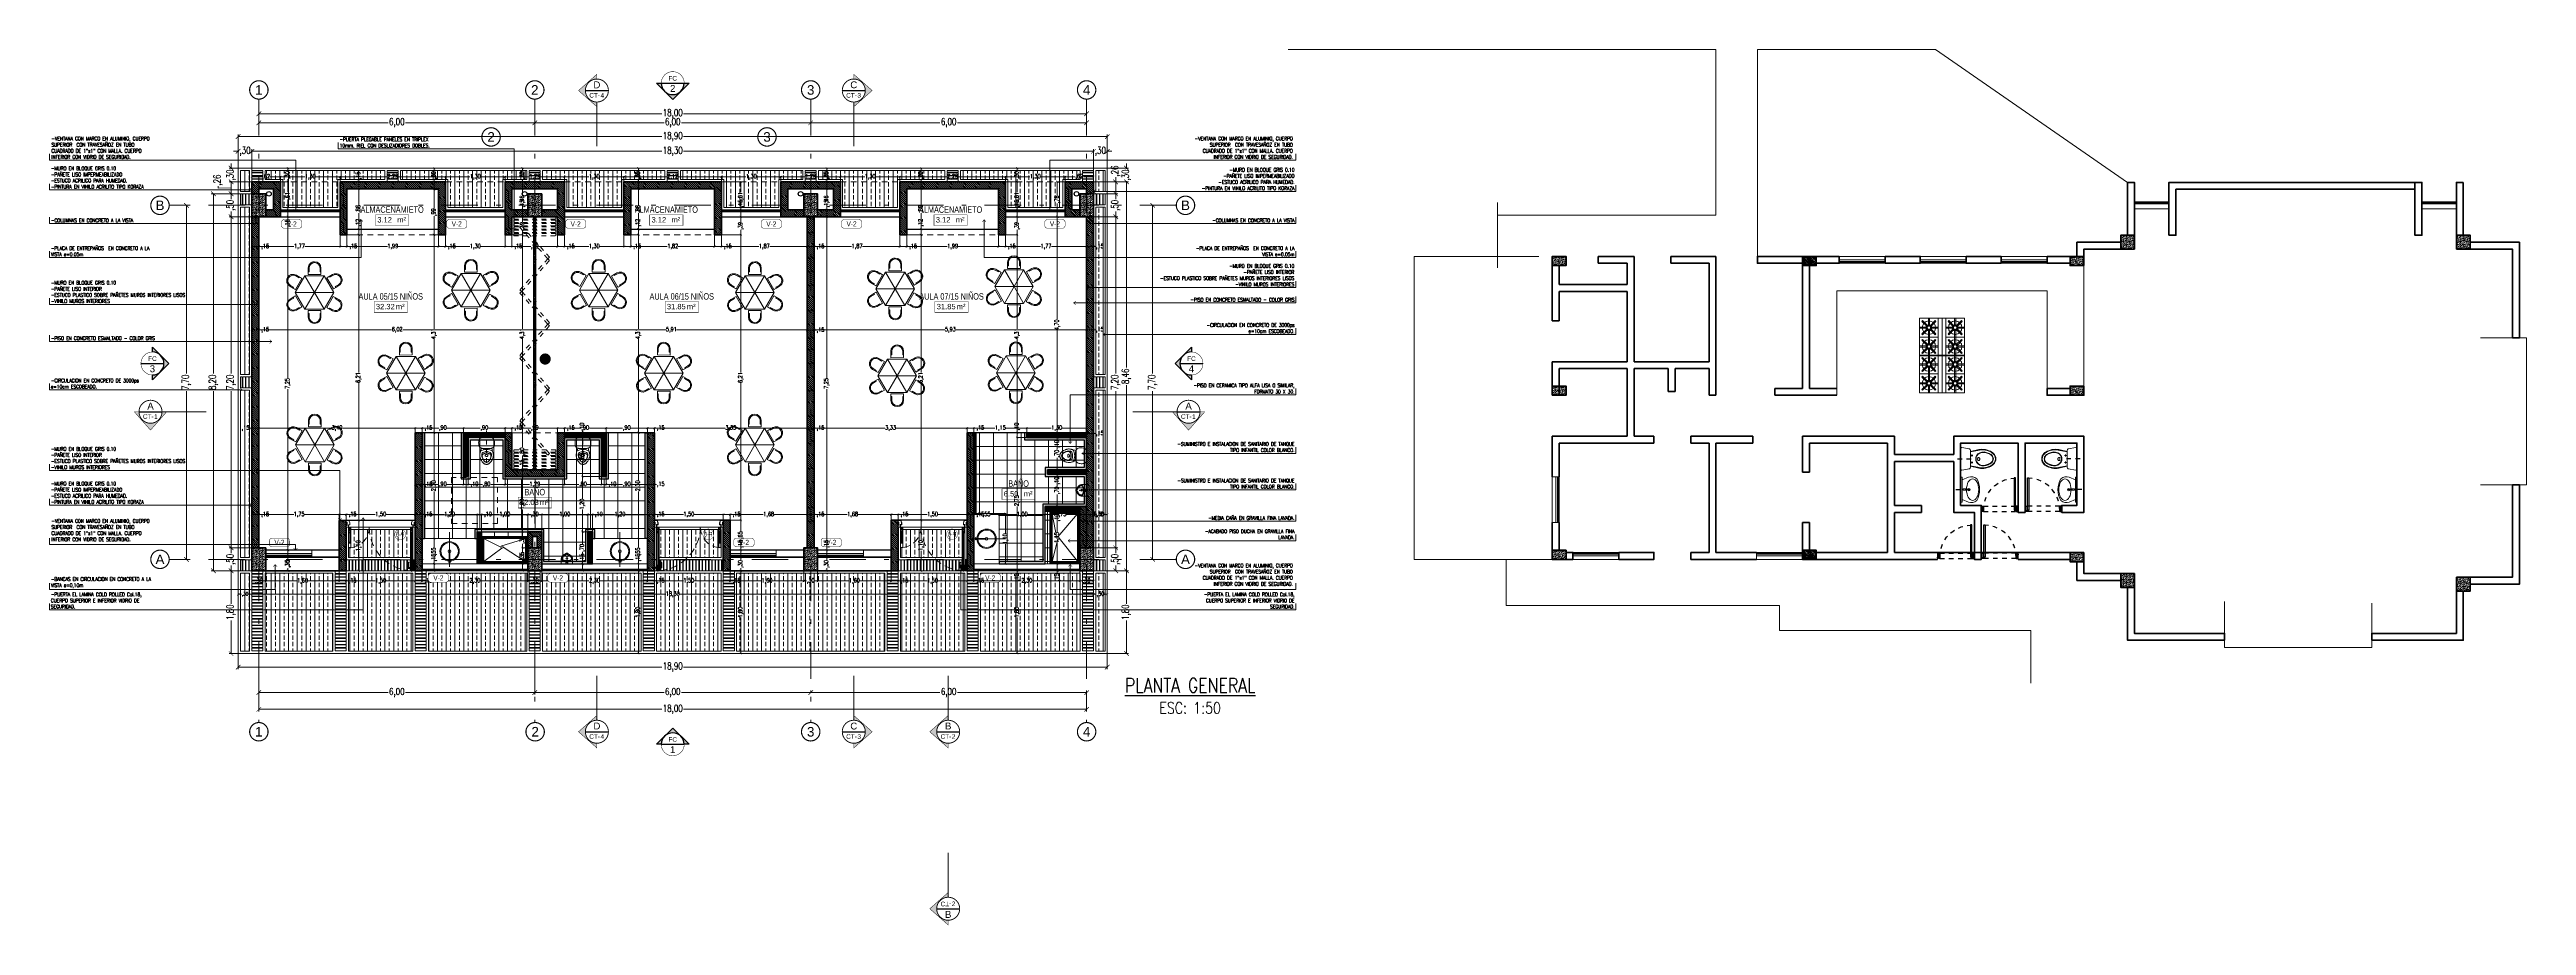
# Model space of a CAD drawing. Header units: millimetres. Extents: x 216 to 447, y 57 to 97.
# Drawn here: x 216 to 269.9, y 78 to 97 of the extents above; entities that cross this region are included whole.
import ezdxf
from ezdxf.enums import TextEntityAlignment as Align

# ---------------------------------------------------------------- set-up
doc = ezdxf.new("R2010")
doc.units = ezdxf.units.MM
doc.header["$LTSCALE"] = 0.5
doc.set_wipeout_variables(frame=1)
doc.header["$PDMODE"] = 35
for name, pattern in [('CENTER', [50.8, 31.75, -6.35, 6.35, -6.35]), ('DASHDOT2', [12.7, 6.35, -3.175, 0, -3.175]), ('DASHED', [19.05, 12.7, -6.35]), ('DASHED2', [9.525, 6.35, -3.175]), ('DIVIDE2', [15.875, 6.35, -3.175, 0, -3.175, 0, -3.175]), ('HIDDEN', [0.375, 0.25, -0.125]), ('HIDDEN2', [0.1875, 0.125, -0.0625])]:
    doc.linetypes.add(name, pattern=pattern)
for name, color, linetype, lineweight in [('A-COLS-ACHU', 47, 'Continuous', 0), ('A-COTAS', 7, 'Continuous', 9), ('A-ECON-COLS', 2, 'Continuous', 53), ('A-ECON-PLAC', 134, 'Continuous', 40), ('A-EJES', 7, 'DASHDOT2', 9), ('A-EJES -APAR', 251, 'DIVIDE2', 9), ('A-HID-APAR', 46, 'Continuous', 13), ('A-MUEB', 48, 'Continuous', 18), ('A-MUEB-FIJO', 44, 'Continuous', 15), ('A-MUEB-SILL', 46, 'Continuous', 15), ('A-MURO', 5, 'Continuous', 50), ('A-MURO-ACHU', 250, 'Continuous', 0), ('A-MURO-ANTE', 150, 'Continuous', 25), ('A-PISO', 7, 'Continuous', 15), ('A-PISO -ACHU', 55, 'Continuous', 0), ('A-PISO -GRAN', 43, 'Continuous', 13), ('A-PLAN-ACHU1', 105, 'Continuous', 9), ('A-PLAN-ACHU2', 146, 'Continuous', 0), ('A-PLAN-ACHU3', 250, 'Continuous', 0), ('A-PROY', 6, 'HIDDEN', 18), ('A-PUER', 36, 'Continuous', 13), ('A-TEXT-EJES', 85, 'CENTER', 9), ('A-TEXT-ESPA', 1, 'Continuous', 9), ('A-TEXT-FLEC', 4, 'Continuous', 9), ('A-TEXT-NOTA', 105, 'Continuous', 9), ('A-TEXT-VENT', 2, 'Continuous', 9), ('A-VENT', 1, 'Continuous', 15), ('A-WIPEOUT', 255, 'Continuous', 0), ('GUIAS', 1, 'Continuous', 9), ('TEXTO_DETALLES', 7, 'Continuous', 25)]:
    doc.layers.add(name, color=color, linetype=linetype, lineweight=lineweight)
for name, color, linetype in [('A-TEXT-SIMB', 195, 'Continuous'), ('X-ACHU', 8, 'Continuous'), ('X-PROY', 8, 'HIDDEN2'), ('X-PUERTAS', 3, 'Continuous')]:
    doc.layers.add(name, color=color, linetype=linetype)
doc.layers.add('BORRADOR', color=3, linetype='Continuous', plot=False)
doc.styles.add('Cotas', font='romans.shx', dxfattribs={"width": 0.75})
doc.styles.add('Detalles', font='romans.shx', dxfattribs={"width": 0.7})
doc.styles.add('ING_50', font='swisscl.ttf', dxfattribs={"height": 0.08})
doc.styles.add('ROTULO', font='swissl.ttf')
doc.styles.add('swis Lt BT', font='swissl.ttf')
doc.dimstyles.new("1-25'", dxfattribs={"dimtxt": 0.075, "dimasz": 0.05, "dimexe": 0.015, "dimexo": 0, "dimgap": 0.02, "dimtad": 0, "dimzin": 4, "dimtxsty": 'Cotas', "dimblk": 'ARCHTICK', "dimcen": 0.09, "dimclrd": 142, "dimclre": 2, "dimclrt": 2, "dimadec": 0, "dimazin": 0, "dimtfac": 1, "dimtmove": 0, "dimatfit": 3, "dimfxl": 0.1, "dimlwd": 13, "dimlwe": 9, "dimarcsym": 2})
doc.dimstyles.new("1-50'---", dxfattribs={"dimtxt": 0.15, "dimasz": 0.1, "dimexe": 0.045, "dimexo": 0, "dimgap": 0.02, "dimtad": 0, "dimzin": 4, "dimtxsty": 'Cotas', "dimblk": 'ARCHTICK', "dimcen": 0.09, "dimclrd": 40, "dimclre": 74, "dimclrt": 256, "dimadec": 0, "dimazin": 0, "dimtfac": 1, "dimtmove": 0, "dimatfit": 3, "dimfxl": 30, "dimfxlon": 1, "dimlwd": 13, "dimlwe": 9, "dimarcsym": 2})
pattern_1 = [(180, (1331.083261, -2558.829705), (-0.02, -0.01), [0.03, -0.006, 0.02, -0.009, 0.027, -0.008])]
pattern_2 = [(135, (-2414.348867, -998.31859), (-0.02121320344, -0.02121320344), [])]
pattern_3 = [(45, (-2414.348867, -998.31859), (-0.01414213562, 0.01414213562), [])]
pattern_4 = [(180, (-2414.348867, -998.318589), (-0.02, -0.01), [0.03, -0.006, 0.02, -0.009, 0.027, -0.008])]
pattern_5 = [(90, (-2414.34887, -998.31859), (-0.1905, 4e-17), []), (90, (-2414.25362, -998.22334), (-0.1905, 4e-17), [0.09525, -0.047625])]
pattern_6 = [(180, (268.80323, 91.23809), (-0.070711, -0.070711), [0.014142, -0.028285, 0.007071, -0.042426, 0.014142, -0.03535536]), (270, (268.753734, 91.28051), (0.070711, -0.070711), [0.0141421, -0.021213, 0.007071, -0.035355, 0.0141421, -0.04949816]), (198.43495, (268.824445, 91.238087), (-0.07071068, -0.07071068), [0.01118, -0.04472, 0.01118, -0.0447234]), (251.56505, (268.824445, 91.238087), (-0.07071068, -0.07071068), [0.01118, -0.04472, 0.01118, -0.0447234]), (135, (268.81737, 91.23102), (-0.0707107, -0.0707107), [0.005, -0.04, 0.01, -0.04, 0.005]), (135, (268.80677, 91.22041), (-0.0707107, -0.0707107), [-0.015, 0.01, -0.04, 0, -0.035, 0]), (135, (268.80323, 91.21687), (-0.0707107, -0.0707107), [-0.04, 0, -0.03, 0.01, -0.02, 0]), (135, (268.79263, 91.20627), (-0.0707107, -0.0707107), [-0.02, 0, -0.025, 0.01, -0.045, 0]), (135, (268.78202, 91.19566), (-0.0707107, -0.0707107), [-0.02, 0.01, -0.04, 0.01, -0.02, 0]), (135, (268.76434, 91.17798), (-0.0707107, -0.0707107), [-0.015, 0.01, -0.02, 0, -0.055, 0]), (135, (268.76081, 91.17445), (-0.0707107, -0.0707107), [-0.02, 0, -0.06, 0.01, -0.01, 0]), (225, (268.80677, 91.22748), (0.0707107, -0.0707107), [-0.03, 0, -0.03, 0, -0.04, 0]), (225, (268.81384, 91.24869), (0.0707107, -0.0707107), [-0.015, 0.01, -0.04, 0, -0.035, 0]), (225, (268.80677, 91.25576), (0.0707107, -0.0707107), [-0.04, 0, -0.035, 0.01, -0.015, 0]), (225, (268.76788, 91.29466), (0.0707107, -0.0707107), [-0.02, 0.01, -0.05, 0.01, -0.01, 0]), (225, (268.8103, 91.23809), (0.0707107, -0.0707107), [-0.03, 0, -0.035, 0, -0.035, 0]), (225, (268.80323, 91.24516), (0.0707107, -0.0707107), [-0.025, 0, -0.055, 0, -0.02, 0]), (225, (268.79263, 91.24869), (0.0707107, -0.0707107), [-0.05, 0, -0.015, 0, -0.035, 0]), (225, (268.79616, 91.2593), (0.0707107, -0.0707107), [-0.045, 0, -0.02, 0, -0.025, 0]), (225, (268.77848, 91.25576), (0.0707107, -0.0707107), [-0.04, 0, -0.015, 0, -0.04, 0]), (225, (268.77141, 91.25576), (0.0707107, -0.0707107), [-0.045, 0, -0.02, 0, -0.035, 0]), (225, (268.78555, 91.27698), (0.0707107, -0.0707107), [-0.06, 0, -0.025, 0, -0.015, 0]), (225, (268.77141, 91.26991), (0.0707107, -0.0707107), [-0.02, 0, -0.04, 0, -0.04, 0]), (225, (268.77141, 91.27698), (0.0707107, -0.0707107), [-0.045, 0, -0.025, 0, -0.03, 0]), (225, (268.77141, 91.28405), (0.0707107, -0.0707107), [-0.04, 0, -0.03, 0, -0.03, 0]), (225, (268.76081, 91.28758), (0.0707107, -0.0707107), [-0.03, 0, -0.03, 0, -0.04, 0]), (225, (268.7502, 91.29112), (0.0707107, -0.0707107), [-0.04, 0, -0.02, 0, -0.04, 0]), (225, (268.74313, 91.29112), (0.0707107, -0.0707107), [-0.015, 0, -0.06, 0, -0.025, 0])]

# ---------------------------------------------------------------- blocks, each defined once
blk = doc.blocks.new('LAVAMANOS_NAL 2')
at = {"layer": 'A-HID-APAR'}
blk.add_hatch(color=256, dxfattribs=at).paths.add_polyline_path([(0.174, -0.165), (0.028, -0.019), (0.019, -0.028), (0.165, -0.174)])
h = blk.add_hatch(color=256, dxfattribs=at)
h.paths.add_polyline_path([(0.163, -0.148), (0.156, -0.141), (0.141, -0.156), (0.148, -0.163)])
h.paths.add_polyline_path([(0.187, -0.152), (0.166, -0.145), (0.145, -0.166), (0.152, -0.187)])
at = {"layer": 'A-EJES -APAR', "linetype": 'DASHED2', "ltscale": 0.5}
blk.add_line((0.238, -0.238), (-0.292, 0.292), dxfattribs=at)
at = {"layer": 'A-HID-APAR'}
blk.add_line((0.049, -0.041), (0.041, -0.049), dxfattribs=at)
for points in [[(0.174, -0.165), (0.028, -0.019), (0.019, -0.028), (0.165, -0.174)], [(0.187, -0.152), (0.166, -0.145), (0.145, -0.166), (0.152, -0.187)]]:
    blk.add_lwpolyline(points, close=True, dxfattribs=at)
blk.add_lwpolyline([(0.163, -0.148), (0.156, -0.141), (0.141, -0.156), (0.148, -0.163), (0.163, -0.148)], dxfattribs=at)
blk.add_circle((0, 0), 0.03, dxfattribs=at)
for radius, start, end in [(0.21, 316.7058, 313.2949), (0.19, 316.8855, 313.1153)]:
    blk.add_arc((0, 0), radius, start, end, dxfattribs=at)
blk = doc.blocks.new('ORINAL_NIÑOS_PL')
at = {"layer": 'A-HID-APAR'}
for p, q in [((-0.023, -0.008), (-0.023, -0.035)), ((0.023, -0.008), (0.023, -0.035))]:
    blk.add_line(p, q, dxfattribs=at)
for points in [[(0.125, 0), (-0.125, 0), (-0.125, -0.109), (-0.123, -0.12), (-0.119, -0.134), (-0.116, -0.141), (-0.109, -0.154), (-0.107, -0.158), (-0.102, -0.165), (-0.096, -0.173), (-0.084, -0.185), (-0.068, -0.197), (-0.056, -0.204), (-0.048, -0.208), (-0.037, -0.212), (-0.033, -0.214), (-0.031, -0.215), (-0.03, -0.217), (-0.028, -0.22), (-0.024, -0.225), (-0.02, -0.228), (-0.017, -0.23), (-0.013, -0.232), (-0.008, -0.233), (-0.004, -0.234), (-0.001, -0.234), (0.005, -0.234), (0.012, -0.232), (0.018, -0.229), (0.024, -0.225), (0.027, -0.221), (0.03, -0.217), (0.033, -0.214), (0.037, -0.212), (0.044, -0.209), (0.055, -0.205), (0.063, -0.201), (0.083, -0.186), (0.093, -0.176), (0.104, -0.163), (0.111, -0.151), (0.117, -0.138), (0.12, -0.131), (0.121, -0.126), (0.123, -0.12), (0.124, -0.114), (0.125, -0.109)], [(0.062, -0.078), (-0.062, -0.078), (-0.069, -0.079), (-0.074, -0.08), (-0.079, -0.082), (-0.085, -0.085), (-0.09, -0.09), (-0.094, -0.094), (-0.097, -0.099), (-0.1, -0.106), (-0.101, -0.113), (-0.101, -0.117), (-0.101, -0.121), (-0.1, -0.127), (-0.1, -0.129), (-0.098, -0.133), (-0.094, -0.141), (-0.09, -0.148), (-0.083, -0.158), (-0.075, -0.167), (-0.063, -0.177), (-0.056, -0.182), (-0.049, -0.186), (-0.043, -0.189), (-0.029, -0.194), (-0.026, -0.195), (-0.022, -0.197), (-0.019, -0.2), (-0.016, -0.203), (-0.014, -0.205), (-0.014, -0.206), (-0.013, -0.208), (-0.012, -0.209), (-0.01, -0.211), (-0.008, -0.213), (-0.006, -0.213), (-0.005, -0.214), (-0.003, -0.215), (0, -0.215), (0.003, -0.214), (0.008, -0.212), (0.01, -0.211), (0.013, -0.207), (0.016, -0.203), (0.02, -0.199), (0.024, -0.196), (0.029, -0.194), (0.034, -0.192), (0.047, -0.187), (0.06, -0.179), (0.067, -0.174), (0.072, -0.17), (0.077, -0.165), (0.082, -0.16), (0.086, -0.154), (0.091, -0.147), (0.094, -0.141), (0.096, -0.137), (0.098, -0.132), (0.1, -0.128), (0.101, -0.122), (0.101, -0.118), (0.101, -0.115), (0.101, -0.112), (0.1, -0.107), (0.099, -0.103), (0.096, -0.098), (0.095, -0.096), (0.092, -0.092), (0.089, -0.089), (0.086, -0.086), (0.083, -0.084), (0.079, -0.082), (0.074, -0.08), (0.071, -0.079), (0.068, -0.079), (0.065, -0.078)]]:
    blk.add_lwpolyline(points, close=True, dxfattribs=at)
blk.add_lwpolyline([(0.117, -0.138, 0.514062), (0.065, -0.078), (-0.062, -0.078), (-0.067, -0.078), (-0.072, -0.078), (-0.077, -0.078), (-0.084, -0.08), (-0.093, -0.084), (-0.102, -0.09), (-0.108, -0.096), (-0.112, -0.102), (-0.116, -0.113), (-0.118, -0.119), (-0.119, -0.127), (-0.118, -0.132), (-0.118, -0.135), (-0.117, -0.137), (-0.116, -0.141), (-0.114, -0.146), (-0.112, -0.149), (-0.109, -0.154), (-0.105, -0.162), (-0.099, -0.169), (-0.096, -0.173), (-0.09, -0.179), (-0.084, -0.185), (-0.076, -0.191), (-0.068, -0.197), (-0.062, -0.201), (-0.056, -0.204), (-0.048, -0.208), (-0.043, -0.21), (-0.037, -0.212), (-0.034, -0.213), (-0.032, -0.215), (-0.031, -0.216), (-0.028, -0.22), (-0.026, -0.222), (-0.022, -0.227), (-0.017, -0.23), (-0.01, -0.233), (-0.006, -0.234), (-0.001, -0.234), (0.005, -0.234), (0.011, -0.233), (0.015, -0.231), (0.021, -0.227), (0.025, -0.223), (0.03, -0.217), (0.033, -0.214), (0.037, -0.212), (0.049, -0.207), (0.059, -0.203), (0.073, -0.193), (0.083, -0.186), (0.088, -0.181), (0.093, -0.176), (0.098, -0.17), (0.104, -0.163), (0.107, -0.157), (0.111, -0.151), (0.114, -0.144)], format="xyb", close=True, dxfattribs=at)
at = {"layer": 'A-HID-APAR', "color": 250}
for points in [[(-0.02, -0.116, -1), (-0.013, -0.116, -1)], [(-0.002, -0.098, -1), (0.005, -0.098, -1)], [(-0.002, -0.116, -1), (0.005, -0.116, -1)], [(-0.002, -0.134, -1), (0.005, -0.134, -1)], [(-0.002, -0.152, -1), (0.005, -0.152, -1)], [(0.016, -0.116, -1), (0.023, -0.116, -1)]]:
    blk.add_lwpolyline(points, format="xyb", close=True, dxfattribs=at)
at = {"layer": 'A-HID-APAR'}
blk.add_circle((0, -0.035), 0.00781, dxfattribs=at)
for centre, radius, start, end in [((-0.031, -0.008), 0.00781, 359.9995, 89.9995), ((0, -0.035), 0.0234, 179.9995, 359.9995), ((0.031, -0.008), 0.00781, 89.9995, 179.9995)]:
    blk.add_arc(centre, radius, start, end, dxfattribs=at)
blk = doc.blocks.new('IND_ESPACIO_PL')
at = {"layer": 'A-TEXT-ESPA', "color": 7, "const_width": 0.00945}
blk.add_lwpolyline([(-0.362, 0), (-0.362, -0.234), (0.362, -0.234), (0.362, 0)], close=True, dxfattribs=at)
at = {"layer": 'A-TEXT-ESPA', "color": 7, "style": 'swis Lt BT'}
blk.add_text('m²', height=0.1172, dxfattribs=at).set_placement((0.112, -0.167))
at = {"layer": 'A-TEXT-ESPA', "style": 'ING_50'}
blk.add_attdef('NOMBRE-DEL-ESPACIO', text='', height=0.14, dxfattribs=at).set_placement((0, 0), align=Align.BOTTOM_CENTER)
at = {"layer": 'A-TEXT-ESPA', "style": 'swis Lt BT'}
blk.add_attdef('00.00', text='', height=0.227, dxfattribs=at).set_placement((-0.322, -0.167), (0.068, -0.167), align=Align.ALIGNED)
blk = doc.blocks.new('MESA_PREESC_PL')
at = {"layer": 'A-MUEB'}
blk.add_lwpolyline([(0.393, 0.139), (0.532, 0.139), (0.596, 0.123), (0.645, 0.081), (0.665, 0.04), (0.671, 0), (0.658, -0.058), (0.635, -0.093), (0.583, -0.129), (0.532, -0.139), (0.474, -0.139), (0.394, -0.139)], close=True, dxfattribs=at)
blk.add_wipeout([(0.393, 0.139), (0.532, 0.139), (0.596, 0.123), (0.645, 0.081), (0.665, 0.04), (0.671, 0), (0.658, -0.058), (0.635, -0.093), (0.583, -0.129), (0.532, -0.139), (0.474, -0.139), (0.394, -0.139)]).dxf.layer = 'A-MUEB'
at = {"ltscale": 10}
blk.add_wipeout([(0.364, 0.21), (0.364, -0.21), (0, -0.42), (-0.364, -0.21), (-0.364, 0.21), (0, 0.42)], dxfattribs=at).dxf.layer = 'A-MUEB'
at = {"layer": 'A-MUEB'}
for p, q in [((0, 0), (-0.364, 0.21)), ((0, 0), (-0.364, 0.21)), ((-0.364, -0.21), (0, 0)), ((-0.364, -0.21), (0, 0)), ((0, 0.42), (0, 0)), ((0, 0.42), (0, 0)), ((0, 0), (0.364, 0.21)), ((0, 0), (0.364, 0.21)), ((0.364, -0.21), (0, 0)), ((0.364, -0.21), (0, 0)), ((0, 0), (0, -0.42)), ((0, 0), (0, -0.42))]:
    blk.add_line(p, q, dxfattribs=at)
for points in [[(0.068, 0.415), (0.137, 0.535), (0.182, 0.583), (0.243, 0.604), (0.29, 0.601), (0.327, 0.586), (0.371, 0.546), (0.389, 0.509), (0.395, 0.446), (0.378, 0.397), (0.349, 0.347), (0.308, 0.277)], [(-0.394, 0.138), (-0.532, 0.138), (-0.596, 0.123), (-0.645, 0.081), (-0.665, 0.039), (-0.671, -0.001), (-0.658, -0.058), (-0.635, -0.094), (-0.583, -0.129), (-0.532, -0.139), (-0.474, -0.139), (-0.393, -0.139)], [(0.321, -0.269), (0.391, -0.389), (0.409, -0.452), (0.397, -0.515), (0.371, -0.554), (0.34, -0.579), (0.284, -0.597), (0.241, -0.594), (0.184, -0.567), (0.15, -0.528), (0.121, -0.478), (0.081, -0.408)]]:
    blk.add_lwpolyline(points, close=True, dxfattribs=at)
at = {"layer": 'A-MUEB', "ltscale": 10}
blk.add_lwpolyline([(0.364, 0.21), (0.364, -0.21), (0, -0.42), (-0.364, -0.21), (-0.364, 0.21), (0, 0.42)], close=True, dxfattribs=at)
at = {"layer": 'A-MUEB'}
blk.add_lwpolyline([(0.453, -0.139), (0.394, -0.139), (0.393, 0.139), (0.453, 0.139), (0.453, 0.119), (0.532, 0.119, -1), (0.532, -0.119), (0.453, -0.119)], format="xyb", close=True, dxfattribs=at)
blk.add_lwpolyline([(0.453, 0.139), (0.532, 0.139, -1), (0.532, -0.139), (0.453, -0.139)], format="xyb", dxfattribs=at)
for points in [[(0.068, 0.415), (0.137, 0.535), (0.182, 0.583), (0.243, 0.604), (0.29, 0.601), (0.327, 0.586), (0.371, 0.546), (0.389, 0.509), (0.395, 0.446), (0.378, 0.397), (0.349, 0.347), (0.308, 0.277)], [(-0.394, 0.138), (-0.532, 0.138), (-0.596, 0.123), (-0.645, 0.081), (-0.665, 0.039), (-0.671, -0.001), (-0.658, -0.058), (-0.635, -0.094), (-0.583, -0.129), (-0.532, -0.139), (-0.474, -0.139), (-0.393, -0.139)], [(0.321, -0.269), (0.391, -0.389), (0.409, -0.452), (0.397, -0.515), (0.371, -0.554), (0.34, -0.579), (0.284, -0.597), (0.241, -0.594), (0.184, -0.567), (0.15, -0.528), (0.121, -0.478), (0.081, -0.408)]]:
    blk.add_wipeout(points).dxf.layer = 'A-MUEB'
for points in [[(-0.073, 0.413), (-0.142, 0.533), (-0.187, 0.58), (-0.248, 0.601), (-0.295, 0.598), (-0.332, 0.583), (-0.376, 0.544), (-0.394, 0.506), (-0.4, 0.443), (-0.382, 0.394), (-0.353, 0.344), (-0.313, 0.274)], [(-0.325, -0.267), (-0.395, -0.387), (-0.413, -0.45), (-0.401, -0.513), (-0.375, -0.552), (-0.344, -0.576), (-0.287, -0.594), (-0.245, -0.592), (-0.188, -0.565), (-0.154, -0.526), (-0.125, -0.475), (-0.085, -0.405)]]:
    blk.add_lwpolyline(points, close=True, dxfattribs=at)
for points in [[(0.338, 0.328), (0.308, 0.277), (0.068, 0.415), (0.098, 0.467), (0.115, 0.457), (0.155, 0.526, -1), (0.36, 0.407), (0.321, 0.338)], [(-0.453, -0.139), (-0.393, -0.139), (-0.394, 0.138), (-0.453, 0.138), (-0.453, 0.118), (-0.532, 0.118, 1), (-0.532, -0.119), (-0.453, -0.119)], [(0.111, -0.459), (0.081, -0.408), (0.321, -0.269), (0.351, -0.321), (0.334, -0.33), (0.373, -0.399, -1), (0.168, -0.518), (0.128, -0.449)]]:
    blk.add_lwpolyline(points, format="xyb", close=True, dxfattribs=at)
for points in [[(0.098, 0.467), (0.137, 0.535, -1), (0.378, 0.397), (0.338, 0.328)], [(-0.453, 0.138), (-0.532, 0.138, 1), (-0.532, -0.139), (-0.453, -0.139)], [(0.351, -0.321), (0.391, -0.389, -1), (0.15, -0.528), (0.111, -0.459)]]:
    blk.add_lwpolyline(points, format="xyb", dxfattribs=at)
for points in [[(-0.073, 0.413), (-0.142, 0.533), (-0.187, 0.58), (-0.248, 0.601), (-0.295, 0.598), (-0.332, 0.583), (-0.376, 0.544), (-0.394, 0.506), (-0.4, 0.443), (-0.382, 0.394), (-0.353, 0.344), (-0.313, 0.274)], [(-0.325, -0.267), (-0.395, -0.387), (-0.413, -0.45), (-0.401, -0.513), (-0.375, -0.552), (-0.344, -0.576), (-0.287, -0.594), (-0.245, -0.592), (-0.188, -0.565), (-0.154, -0.526), (-0.125, -0.475), (-0.085, -0.405)]]:
    blk.add_wipeout(points).dxf.layer = 'A-MUEB'
for points in [[(-0.103, 0.464), (-0.142, 0.533, 1), (-0.382, 0.394), (-0.343, 0.325)], [(-0.355, -0.318), (-0.395, -0.387, 1), (-0.154, -0.526), (-0.115, -0.457)]]:
    blk.add_lwpolyline(points, format="xyb", dxfattribs=at)
for points in [[(-0.343, 0.325), (-0.313, 0.274), (-0.073, 0.413), (-0.103, 0.464), (-0.12, 0.454), (-0.159, 0.523, 1), (-0.365, 0.404), (-0.326, 0.335)], [(-0.115, -0.457), (-0.085, -0.405), (-0.325, -0.267), (-0.355, -0.318), (-0.338, -0.328), (-0.377, -0.397, 1), (-0.171, -0.516), (-0.132, -0.447)]]:
    blk.add_lwpolyline(points, format="xyb", close=True, dxfattribs=at)
blk = doc.blocks.new('INDICADOR EJES')
at = {"layer": 'A-TEXT-EJES', "const_width": 0.0005}
blk.add_lwpolyline([(0.004, 0.004, 1), (-0.004, 0.004, 1)], format="xyb", close=True, dxfattribs=at)
at = {"layer": 'A-TEXT-EJES', "style": 'swis Lt BT'}
blk.add_attdef('1', text='', height=0.005, dxfattribs=at).set_placement((0, 0.004), align=Align.MIDDLE_CENTER)
blk = doc.blocks.new('*U16')
at = {"layer": 'A-TEXT-SIMB'}
h = blk.add_hatch(color=256, dxfattribs=at)
edge = h.paths.add_edge_path()
edge.add_line((0, 0.25), (0, 0.354))
edge.add_line((0, 0.354), (0.354, 0))
edge.add_line((0.354, 0), (0, -0.354))
edge.add_line((0, -0.354), (0, -0.25))
edge.add_arc((0, 0), 0.25, 270, 450)
for p, q in [((-0.25, 0), (0.25, 0)), ((0, 0.25), (0, 0.354))]:
    blk.add_line(p, q, dxfattribs=at)
at = {"layer": 'A-TEXT-SIMB', "const_width": 0.01}
blk.add_lwpolyline([(0.25, 0, -0.999498), (-0.25, 0, -0.999498)], format="xyb", close=True, dxfattribs=at)
at = {"layer": 'A-TEXT-SIMB'}
blk.add_lwpolyline([(0, 0.25), (0, 0.354), (0.354, 0), (0, -0.354), (0, -0.25, 1)], format="xyb", close=True, dxfattribs=at)
at = {"layer": 'A-TEXT-SIMB', "color": 0, "style": 'ROTULO'}
blk.add_text('FC', height=0.1, dxfattribs=at).set_placement((0, 0.105), align=Align.MIDDLE_CENTER)
at = {"layer": 'A-TEXT-SIMB', "color": 0, "style": 'ROTULO', "flags": 8}
blk.add_attdef('1', text='', height=0.15, dxfattribs=at).set_placement((0, -0.116), align=Align.MIDDLE_CENTER)
blk = doc.blocks.new('*U17')
at = {"layer": 'A-TEXT-SIMB'}
h = blk.add_hatch(color=256, dxfattribs=at)
edge = h.paths.add_edge_path()
edge.add_line((0, -0.25), (0, -0.354))
edge.add_line((0, -0.354), (-0.354, 0))
edge.add_line((-0.354, 0), (0, 0.354))
edge.add_line((0, 0.354), (0, 0.25))
edge.add_arc((0, 0), 0.25, 90, 270)
for p, q in [((-0.25, 0), (0.25, 0)), ((0, -0.25), (0, -0.354))]:
    blk.add_line(p, q, dxfattribs=at)
blk.add_lwpolyline([(0, -0.25), (0, -0.354), (-0.354, 0), (0, 0.354), (0, 0.25, 1)], format="xyb", close=True, dxfattribs=at)
at = {"layer": 'A-TEXT-SIMB', "const_width": 0.01}
blk.add_lwpolyline([(0.25, 0, -0.999498), (-0.25, 0, -0.999498)], format="xyb", close=True, dxfattribs=at)
at = {"layer": 'A-TEXT-SIMB', "color": 0, "style": 'ROTULO'}
blk.add_text('FC', height=0.1, dxfattribs=at).set_placement((0, 0.105), align=Align.MIDDLE_CENTER)
at = {"layer": 'A-TEXT-SIMB', "color": 0, "style": 'ROTULO', "flags": 8}
blk.add_attdef('1', text='', height=0.15, dxfattribs=at).set_placement((0, -0.116), align=Align.MIDDLE_CENTER)
blk = doc.blocks.new('*U18')
at = {"layer": 'A-TEXT-SIMB'}
h = blk.add_hatch(color=256, dxfattribs=at)
edge = h.paths.add_edge_path()
edge.add_line((-0.25, 0), (-0.354, 0))
edge.add_line((-0.354, 0), (0, 0.354))
edge.add_line((0, 0.354), (0.354, 0))
edge.add_line((0.354, 0), (0.25, 0))
edge.add_arc((0, 0), 0.25, 360, 540)
for q in [(-0.354, 0), (0.25, 0)]:
    blk.add_line((-0.25, 0), q, dxfattribs=at)
blk.add_lwpolyline([(-0.25, 0), (-0.354, 0), (0, 0.354), (0.354, 0), (0.25, 0, 1)], format="xyb", close=True, dxfattribs=at)
at = {"layer": 'A-TEXT-SIMB', "const_width": 0.01}
blk.add_lwpolyline([(0.25, 0, -0.999498), (-0.25, 0, -0.999498)], format="xyb", close=True, dxfattribs=at)
at = {"layer": 'A-TEXT-SIMB', "color": 0, "style": 'ROTULO'}
blk.add_text('FC', height=0.1, dxfattribs=at).set_placement((0, 0.105), align=Align.MIDDLE_CENTER)
at = {"layer": 'A-TEXT-SIMB', "color": 0, "style": 'ROTULO', "flags": 8}
blk.add_attdef('1', text='', height=0.15, dxfattribs=at).set_placement((0, -0.116), align=Align.MIDDLE_CENTER)
blk = doc.blocks.new('*U19')
at = {"layer": 'A-TEXT-SIMB'}
h = blk.add_hatch(color=256, dxfattribs=at)
edge = h.paths.add_edge_path()
edge.add_line((0.25, 0), (0.354, 0))
edge.add_line((0.354, 0), (0, -0.354))
edge.add_line((0, -0.354), (-0.354, 0))
edge.add_line((-0.354, 0), (-0.25, 0))
edge.add_arc((0, 0), 0.25, 180, 360)
for p, q in [((-0.25, 0), (0.25, 0)), ((0.25, 0), (0.354, 0))]:
    blk.add_line(p, q, dxfattribs=at)
blk.add_lwpolyline([(0.25, 0), (0.354, 0), (0, -0.354), (-0.354, 0), (-0.25, 0, 1)], format="xyb", close=True, dxfattribs=at)
at = {"layer": 'A-TEXT-SIMB', "const_width": 0.01}
blk.add_lwpolyline([(0.25, 0, -0.999498), (-0.25, 0, -0.999498)], format="xyb", close=True, dxfattribs=at)
at = {"layer": 'A-TEXT-SIMB', "color": 0, "style": 'ROTULO'}
blk.add_text('FC', height=0.1, dxfattribs=at).set_placement((0, 0.105), align=Align.MIDDLE_CENTER)
at = {"layer": 'A-TEXT-SIMB', "color": 0, "style": 'ROTULO', "flags": 8}
blk.add_attdef('1', text='', height=0.15, dxfattribs=at).set_placement((0, -0.116), align=Align.MIDDLE_CENTER)
blk = doc.blocks.new('*U28')
at = {"layer": 'A-TEXT-SIMB'}
h = blk.add_hatch(color=256, dxfattribs=at)
edge = h.paths.add_edge_path()
edge.add_line((0.25, 0), (0.353, 0))
edge.add_line((0.353, 0), (0, -0.4))
edge.add_line((0, -0.4), (-0.353, 0))
edge.add_line((-0.353, 0), (-0.25, 0))
edge.add_arc((0, 0), 0.25, 180, 360)
blk.add_line((-0.25, 0), (0.25, 0), dxfattribs=at)
for points, const_width in [([(0.25, 0), (0.353, 0), (0, -0.4), (-0.353, 0), (-0.25, 0, 1)], 0.01), ([(0.25, 0, -1), (-0.25, 0, -1)], 0.02)]:
    blk.add_lwpolyline(points, format="xyb", close=True, dxfattribs=dict(at, const_width=const_width))
at = {"layer": 'A-TEXT-SIMB', "const_width": 0.02}
blk.add_lwpolyline([(1.217, 0), (0.25, 0)], dxfattribs=at)
at = {"layer": 'A-TEXT-SIMB', "color": 0, "style": 'ROTULO'}
blk.add_text('CT-', height=0.1, dxfattribs=at).set_placement((-0.049, -0.104), align=Align.MIDDLE_CENTER)
at = {"layer": 'A-TEXT-SIMB', "color": 0, "style": 'ROTULO', "flags": 8}
for tag, height, p in [('A', 0.15, (0, 0.124)), ('1', 0.1, (0.118, -0.104))]:
    blk.add_attdef(tag, text='', height=height, dxfattribs=at).set_placement(p, align=Align.MIDDLE_CENTER)
blk = doc.blocks.new('*U29')
at = {"layer": 'A-TEXT-SIMB'}
h = blk.add_hatch(color=256, dxfattribs=at)
edge = h.paths.add_edge_path()
edge.add_line((-0.25, 0), (-0.353, 0))
edge.add_line((-0.353, 0), (0, -0.4))
edge.add_line((0, -0.4), (0.353, 0))
edge.add_line((0.353, 0), (0.25, 0))
edge.add_arc((0, 0), 0.25, 180, 360, ccw=False)
blk.add_line((-0.25, 0), (0.25, 0), dxfattribs=at)
at = {"layer": 'A-TEXT-SIMB', "const_width": 0.02}
blk.add_lwpolyline([(-1.217, 0), (-0.25, 0)], dxfattribs=at)
at = {"layer": 'A-TEXT-SIMB'}
for points, const_width in [([(-0.25, 0), (-0.353, 0), (0, -0.4), (0.353, 0), (0.25, 0, -1)], 0.01), ([(0.25, 0, -1), (-0.25, 0, -1)], 0.02)]:
    blk.add_lwpolyline(points, format="xyb", close=True, dxfattribs=dict(at, const_width=const_width))
at = {"layer": 'A-TEXT-SIMB', "color": 0, "style": 'ROTULO'}
blk.add_text('CT-', height=0.1, dxfattribs=at).set_placement((-0.049, -0.104), align=Align.MIDDLE_CENTER)
at = {"layer": 'A-TEXT-SIMB', "color": 0, "style": 'ROTULO', "flags": 8}
for tag, height, p in [('A', 0.15, (0, 0.124)), ('1', 0.1, (0.118, -0.104))]:
    blk.add_attdef(tag, text='', height=height, dxfattribs=at).set_placement(p, align=Align.MIDDLE_CENTER)
blk = doc.blocks.new('*U27')
at = {"layer": 'A-TEXT-SIMB'}
h = blk.add_hatch(color=256, dxfattribs=at)
edge = h.paths.add_edge_path()
edge.add_line((0, -0.25), (0, -0.353))
edge.add_line((0, -0.353), (0.4, 0))
edge.add_line((0.4, 0), (0, 0.353))
edge.add_line((0, 0.353), (0, 0.25))
edge.add_arc((0, 0), 0.25, -90, 90, ccw=False)
blk.add_line((-0.25, 0), (0.25, 0), dxfattribs=at)
for points, const_width in [([(0.25, 0, -1), (-0.25, 0, -1)], 0.02), ([(0, -0.25), (0, -0.353), (0.4, 0), (0, 0.353), (0, 0.25, -1)], 0.01)]:
    blk.add_lwpolyline(points, format="xyb", close=True, dxfattribs=dict(at, const_width=const_width))
at = {"layer": 'A-TEXT-SIMB', "const_width": 0.02}
blk.add_lwpolyline([(0, -1.217), (0, -0.25)], dxfattribs=at)
at = {"layer": 'A-TEXT-SIMB', "color": 0, "style": 'ROTULO'}
blk.add_text('CT-', height=0.1, dxfattribs=at).set_placement((-0.049, -0.104), align=Align.MIDDLE_CENTER)
at = {"layer": 'A-TEXT-SIMB', "color": 0, "style": 'ROTULO', "flags": 8}
for tag, height, p in [('A', 0.15, (0, 0.124)), ('1', 0.1, (0.118, -0.104))]:
    blk.add_attdef(tag, text='', height=height, dxfattribs=at).set_placement(p, align=Align.MIDDLE_CENTER)
blk = doc.blocks.new('*U25')
at = {"layer": 'A-TEXT-SIMB'}
h = blk.add_hatch(color=256, dxfattribs=at)
edge = h.paths.add_edge_path()
edge.add_line((0, -0.25), (0, -0.353))
edge.add_line((0, -0.353), (-0.4, 0))
edge.add_line((-0.4, 0), (0, 0.353))
edge.add_line((0, 0.353), (0, 0.25))
edge.add_arc((0, 0), 0.25, 90, 270)
blk.add_line((-0.25, 0), (0.25, 0), dxfattribs=at)
for points, const_width in [([(0, -0.25), (0, -0.353), (-0.4, 0), (0, 0.353), (0, 0.25, 1)], 0.01), ([(0.25, 0, -1), (-0.25, 0, -1)], 0.02)]:
    blk.add_lwpolyline(points, format="xyb", close=True, dxfattribs=dict(at, const_width=const_width))
at = {"layer": 'A-TEXT-SIMB', "const_width": 0.02}
blk.add_lwpolyline([(0, -1.217), (0, -0.25)], dxfattribs=at)
at = {"layer": 'A-TEXT-SIMB', "color": 0, "style": 'ROTULO'}
blk.add_text('CT-', height=0.1, dxfattribs=at).set_placement((-0.049, -0.104), align=Align.MIDDLE_CENTER)
at = {"layer": 'A-TEXT-SIMB', "color": 0, "style": 'ROTULO', "flags": 8}
for tag, height, p in [('A', 0.15, (0, 0.124)), ('1', 0.1, (0.118, -0.104))]:
    blk.add_attdef(tag, text='', height=height, dxfattribs=at).set_placement(p, align=Align.MIDDLE_CENTER)
blk = doc.blocks.new('SANITARIO')
for p, q in [((-1991.222, 147.545), (-1991.231, 147.545)), ((-1991.231, 147.484), (-1991.222, 147.484))]:
    blk.add_line(p, q)
at = {"ltscale": 5}
for points in [[(-1991.614, 147.435), (-1991.614, 147.593, -0.070381), (-1991.609, 147.632, -0.120808), (-1991.582, 147.665, -0.120794), (-1991.543, 147.682, -0.065449), (-1991.496, 147.687, -0.052438), (-1991.455, 147.683, -0.158532), (-1991.405, 147.661, -0.151151), (-1991.379, 147.616, -0.027275), (-1991.371, 147.58, -0.053063), (-1991.372, 147.568), (-1991.372, 147.448, -0.069374), (-1991.375, 147.425, -0.014492), (-1991.381, 147.403, -0.124468), (-1991.405, 147.367, -0.158532), (-1991.455, 147.345, -0.052438), (-1991.496, 147.341, -0.040979), (-1991.532, 147.344, -0.039077), (-1991.56, 147.351, -0.07142), (-1991.582, 147.363, -0.120808), (-1991.609, 147.396, -0.035138), (-1991.613, 147.416, -0.035138), (-1991.614, 147.435, -1.502568)], [(-1991.381, 147.403), (-1991.348, 147.393), (-1991.314, 147.383), (-1991.288, 147.375, 0.035229), (-1991.262, 147.369, 0.038161), (-1991.233, 147.367, 0.050267), (-1991.19, 147.371, 0.054029), (-1991.147, 147.385, 0.005873), (-1991.13, 147.393, 0.006971), (-1991.114, 147.401, 0.029177), (-1991.097, 147.41, 0.030276), (-1991.082, 147.422, 0.011516), (-1991.068, 147.434, 0.012614), (-1991.055, 147.448, 0.05415), (-1991.044, 147.462, 0.055251), (-1991.036, 147.478, 0.036463), (-1991.031, 147.496, 0.037012), (-1991.029, 147.514, 0.0547), (-1991.031, 147.532, 0.0547), (-1991.036, 147.55, 0.03701), (-1991.044, 147.566, 0.031881), (-1991.055, 147.581, 0.034858), (-1991.068, 147.594, 0.015068), (-1991.083, 147.607, 0.023938), (-1991.114, 147.627, 0.048189), (-1991.147, 147.643, -0.021037), (-1991.165, 147.649, 0.006433), (-1991.182, 147.655, 0.041263), (-1991.207, 147.66, 0.041263), (-1991.232, 147.661, 0.027249), (-1991.261, 147.659, 0.027249), (-1991.288, 147.653, -0.017665), (-1991.301, 147.65, 0.037289), (-1991.314, 147.645), (-1991.358, 147.632), (-1991.381, 147.625, -0.019521), (-1991.377, 147.608, -0.019521), (-1991.373, 147.591, -0.053063), (-1991.371, 147.58, -0.053063), (-1991.372, 147.568), (-1991.372, 147.46, -0.01775), (-1991.372, 147.448, -0.017745), (-1991.373, 147.437, -0.017732), (-1991.375, 147.425, -0.017699), (-1991.378, 147.414, 0.003025)]]:
    blk.add_lwpolyline(points, format="xyb", close=True, dxfattribs=at)
for centre, radius, start, end in [((-1991.125, 147.514), 0.231, 145.2636, 180.004), ((-1991.125, 147.514), 0.183, 154.6971, 180.0043), ((-1991.249, 147.573), 0.0453, 98.7654, 154.6975), ((-1991.125, 147.514), 0.154, 152.6804, 180.0041), ((-1991.125, 147.514), 0.147, 152.1703, 180.004), ((-1991.215, 147.561), 0.0514, 89.0073, 152.6803), ((-1991.232, 147.465), 0.154, 75.1445, 98.764), ((-1991.211, 147.56), 0.0497, 77.2544, 152.17), ((-1991.233, 147.465), 0.146, 75.085, 77.1904), ((-1991.26, 147.363), 0.253, 61.158, 75.1423), ((-1991.26, 147.363), 0.26, 61.1599, 75.1452), ((-1991.223, 147.429), 0.177, 42.009, 61.1588), ((-1991.223, 147.429), 0.185, 42.0095, 61.1594), ((-1991.125, 147.514), 0.231, 180.0041, 214.7446), ((-1991.125, 147.514), 0.183, 180.0039, 205.3111), ((-1991.249, 147.455), 0.0453, 205.3107, 261.2428), ((-1991.125, 147.514), 0.154, 180.0041, 207.3278), ((-1991.125, 147.514), 0.147, 180.0041, 207.8379), ((-1991.215, 147.467), 0.0514, 207.3279, 271.0009), ((-1991.232, 147.563), 0.154, 261.2441, 284.8637), ((-1991.211, 147.468), 0.0497, 207.8382, 282.7538), ((-1991.185, 147.514), 0.0592, 153.0356, 180.0044), ((-1991.185, 147.514), 0.0592, 180.0038, 206.9725), ((-1991.231, 147.538), 0.00668, 90.0041, 153.0338), ((-1991.231, 147.49), 0.00668, 206.9744, 270.0041), ((-1991.222, 147.529), 0.0152, 32.0873, 89.8201), ((-1991.222, 147.499), 0.0152, 270.1881, 327.9209), ((-1991.247, 147.514), 0.044, 0.0041, 32.0877), ((-1991.247, 147.514), 0.044, 327.9205, 0.0041), ((-1991.233, 147.563), 0.146, 282.8178, 284.9232), ((-1991.26, 147.665), 0.253, 284.8659, 298.8502), ((-1991.26, 147.665), 0.26, 284.8629, 298.8482), ((-1991.223, 147.599), 0.177, 298.8494, 317.9992), ((-1991.223, 147.599), 0.185, 298.8488, 317.9987), ((-1991.129, 147.514), 0.0498, 0.0041, 42.0094), ((-1991.129, 147.514), 0.0498, 317.9988, 0.0041), ((-1991.129, 147.514), 0.0575, 0.0041, 42.0094), ((-1991.129, 147.514), 0.0575, 317.9988, 0.0041)]:
    blk.add_arc(centre, radius, start, end)
at = {"layer": 'A-EJES -APAR', "ltscale": 0.01}
blk.add_lwpolyline([(-1991.764, 147.514), (-1990.964, 147.514)], dxfattribs=at)
blk = doc.blocks.new('*U86')
at = {"layer": 'A-TEXT-SIMB'}
h = blk.add_hatch(color=256, dxfattribs=at)
edge = h.paths.add_edge_path()
edge.add_line((0, 0.25), (0, 0.353))
edge.add_line((0, 0.353), (-0.4, 0))
edge.add_line((-0.4, 0), (0, -0.353))
edge.add_line((0, -0.353), (0, -0.25))
edge.add_arc((0, 0), 0.25, 90, 270, ccw=False)
blk.add_line((-0.25, 0), (0.25, 0), dxfattribs=at)
at = {"layer": 'A-TEXT-SIMB', "const_width": 0.02}
blk.add_lwpolyline([(0, 1.217), (0, 0.25)], dxfattribs=at)
at = {"layer": 'A-TEXT-SIMB'}
for points, const_width in [([(0, 0.25), (0, 0.353), (-0.4, 0), (0, -0.353), (0, -0.25, -1)], 0.01), ([(0.25, 0, -1), (-0.25, 0, -1)], 0.02)]:
    blk.add_lwpolyline(points, format="xyb", close=True, dxfattribs=dict(at, const_width=const_width))
at = {"layer": 'A-TEXT-SIMB', "color": 0, "style": 'ROTULO'}
blk.add_text('CT-', height=0.1, dxfattribs=at).set_placement((-0.049, -0.104), align=Align.MIDDLE_CENTER)
at = {"layer": 'A-TEXT-SIMB', "color": 0, "style": 'ROTULO', "flags": 8}
for tag, height, p in [('A', 0.15, (0, 0.124)), ('1', 0.1, (0.118, -0.104))]:
    blk.add_attdef(tag, text='', height=height, dxfattribs=at).set_placement(p, align=Align.MIDDLE_CENTER)
blk = doc.blocks.new('*U87')
at = {"layer": 'A-TEXT-SIMB'}
h = blk.add_hatch(color=256, dxfattribs=at)
edge = h.paths.add_edge_path()
edge.add_line((0, 0.25), (0, 0.353))
edge.add_line((0, 0.353), (0.4, 0))
edge.add_line((0.4, 0), (0, -0.353))
edge.add_line((0, -0.353), (0, -0.25))
edge.add_arc((0, 0), 0.25, 270, 450)
blk.add_line((-0.25, 0), (0.25, 0), dxfattribs=at)
at = {"layer": 'A-TEXT-SIMB', "const_width": 0.02}
blk.add_lwpolyline([(0, 1.217), (0, 0.25)], dxfattribs=at)
at = {"layer": 'A-TEXT-SIMB'}
for points, const_width in [([(0.25, 0, -1), (-0.25, 0, -1)], 0.02), ([(0, 0.25), (0, 0.353), (0.4, 0), (0, -0.353), (0, -0.25, 1)], 0.01)]:
    blk.add_lwpolyline(points, format="xyb", close=True, dxfattribs=dict(at, const_width=const_width))
at = {"layer": 'A-TEXT-SIMB', "color": 0, "style": 'ROTULO'}
blk.add_text('CT-', height=0.1, dxfattribs=at).set_placement((-0.049, -0.104), align=Align.MIDDLE_CENTER)
at = {"layer": 'A-TEXT-SIMB', "color": 0, "style": 'ROTULO', "flags": 8}
for tag, height, p in [('A', 0.15, (0, 0.124)), ('1', 0.1, (0.118, -0.104))]:
    blk.add_attdef(tag, text='', height=height, dxfattribs=at).set_placement(p, align=Align.MIDDLE_CENTER)
blk = doc.blocks.new('_ArchTick')
at = {"color": 0, "linetype": 'ByBlock', "const_width": 0.15}
blk.add_lwpolyline([(-0.5, -0.5), (0.5, 0.5)], dxfattribs=at)
blk = doc.blocks.new('*D88')
at = {"layer": 'A-COTAS', "color": 74, "linetype": 'DASHDOT2', "lineweight": 9, "transparency": 16777216}
for p, q in [((220.573, 95.957), (220.573, 95.397)), ((226.573, 95.957), (226.573, 95.397))]:
    blk.add_line(p, q, dxfattribs=at)
at = {"layer": 'A-COTAS', "color": 40, "linetype": 'Continuous', "lineweight": 13, "transparency": 16777216}
for p, q in [((220.573, 95.442), (223.384, 95.442)), ((226.573, 95.442), (223.762, 95.442))]:
    blk.add_line(p, q, dxfattribs=at)
at = {"layer": 'DEFPOINTS', "color": 0, "transparency": 16777216}
for p in [(220.573, 95.957), (226.573, 95.957), (226.573, 95.442)]:
    blk.add_point(p, dxfattribs=at)
at = {"layer": 'A-COTAS', "color": 40, "lineweight": 13, "transparency": 16777216, "xscale": 0.1, "yscale": 0.1, "zscale": 0.1, "rotation": 180}
blk.add_blockref('_ArchTick', (220.573, 95.442), dxfattribs=at)
at = {"layer": 'A-COTAS', "color": 40, "lineweight": 13, "transparency": 16777216, "xscale": 0.1, "yscale": 0.1, "zscale": 0.1}
blk.add_blockref('_ArchTick', (226.573, 95.442), dxfattribs=at)
at = {"layer": 'A-COTAS', "transparency": 16777216, "insert": (223.573, 95.442), "char_height": 0.15, "attachment_point": 5, "style": 'Cotas'}
blk.add_mtext('6,00', dxfattribs=at)
blk = doc.blocks.new('*D89')
at = {"layer": 'A-COTAS', "color": 74, "linetype": 'DASHDOT2', "lineweight": 9, "transparency": 16777216}
for p, q in [((226.573, 95.957), (226.573, 95.397)), ((232.573, 95.442), (232.573, 95.487))]:
    blk.add_line(p, q, dxfattribs=at)
at = {"layer": 'A-COTAS', "color": 40, "linetype": 'Continuous', "lineweight": 13, "transparency": 16777216}
for p, q in [((226.573, 95.442), (229.384, 95.442)), ((232.573, 95.442), (229.762, 95.442))]:
    blk.add_line(p, q, dxfattribs=at)
at = {"layer": 'DEFPOINTS', "color": 0, "transparency": 16777216}
for p in [(226.573, 95.957), (232.573, 95.442), (232.573, 95.442)]:
    blk.add_point(p, dxfattribs=at)
at = {"layer": 'A-COTAS', "color": 40, "lineweight": 13, "transparency": 16777216, "xscale": 0.1, "yscale": 0.1, "zscale": 0.1, "rotation": 180}
blk.add_blockref('_ArchTick', (226.573, 95.442), dxfattribs=at)
at = {"layer": 'A-COTAS', "color": 40, "lineweight": 13, "transparency": 16777216, "xscale": 0.1, "yscale": 0.1, "zscale": 0.1}
blk.add_blockref('_ArchTick', (232.573, 95.442), dxfattribs=at)
at = {"layer": 'A-COTAS', "transparency": 16777216, "insert": (229.573, 95.442), "char_height": 0.15, "attachment_point": 5, "style": 'Cotas'}
blk.add_mtext('6,00', dxfattribs=at)
blk = doc.blocks.new('*D90')
at = {"layer": 'A-COTAS', "color": 74, "linetype": 'DASHDOT2', "lineweight": 9, "transparency": 16777216}
for p, q in [((232.573, 95.442), (232.573, 95.487)), ((238.573, 95.442), (238.573, 95.487))]:
    blk.add_line(p, q, dxfattribs=at)
at = {"layer": 'A-COTAS', "color": 40, "linetype": 'Continuous', "lineweight": 13, "transparency": 16777216}
for p, q in [((232.573, 95.442), (235.384, 95.442)), ((238.573, 95.442), (235.762, 95.442))]:
    blk.add_line(p, q, dxfattribs=at)
at = {"layer": 'DEFPOINTS', "color": 0, "transparency": 16777216}
for p in [(232.573, 95.442), (238.573, 95.442), (238.573, 95.442)]:
    blk.add_point(p, dxfattribs=at)
at = {"layer": 'A-COTAS', "color": 40, "lineweight": 13, "transparency": 16777216, "xscale": 0.1, "yscale": 0.1, "zscale": 0.1, "rotation": 180}
blk.add_blockref('_ArchTick', (232.573, 95.442), dxfattribs=at)
at = {"layer": 'A-COTAS', "color": 40, "lineweight": 13, "transparency": 16777216, "xscale": 0.1, "yscale": 0.1, "zscale": 0.1}
blk.add_blockref('_ArchTick', (238.573, 95.442), dxfattribs=at)
at = {"layer": 'A-COTAS', "transparency": 16777216, "insert": (235.573, 95.442), "char_height": 0.15, "attachment_point": 5, "style": 'Cotas'}
blk.add_mtext('6,00', dxfattribs=at)
blk = doc.blocks.new('*D91')
at = {"layer": 'A-COTAS', "color": 74, "linetype": 'DASHDOT2', "lineweight": 9, "transparency": 16777216}
for p, q in [((220.573, 95.957), (220.573, 95.594)), ((238.573, 95.957), (238.573, 95.594))]:
    blk.add_line(p, q, dxfattribs=at)
at = {"layer": 'A-COTAS', "color": 40, "linetype": 'Continuous', "lineweight": 13, "transparency": 16777216}
for p, q in [((220.573, 95.639), (229.336, 95.639)), ((238.573, 95.639), (229.81, 95.639))]:
    blk.add_line(p, q, dxfattribs=at)
at = {"layer": 'DEFPOINTS', "color": 0, "transparency": 16777216}
for p in [(220.573, 95.957), (238.573, 95.957), (238.573, 95.639)]:
    blk.add_point(p, dxfattribs=at)
at = {"layer": 'A-COTAS', "color": 40, "lineweight": 13, "transparency": 16777216, "xscale": 0.1, "yscale": 0.1, "zscale": 0.1, "rotation": 180}
blk.add_blockref('_ArchTick', (220.573, 95.639), dxfattribs=at)
at = {"layer": 'A-COTAS', "color": 40, "lineweight": 13, "transparency": 16777216, "xscale": 0.1, "yscale": 0.1, "zscale": 0.1}
blk.add_blockref('_ArchTick', (238.573, 95.639), dxfattribs=at)
at = {"layer": 'A-COTAS', "transparency": 16777216, "insert": (229.573, 95.639), "char_height": 0.15, "attachment_point": 5, "style": 'Cotas'}
blk.add_mtext('18,00', dxfattribs=at)
blk = doc.blocks.new('*D92')
at = {"layer": 'A-COTAS', "color": 40, "linetype": 'Continuous', "lineweight": 13, "transparency": 16777216}
for p, q in [((220.123, 94.822), (220.023, 94.822)), ((220.123, 94.822), (220.138, 94.822)), ((220.423, 94.822), (220.408, 94.822)), ((220.423, 94.822), (220.523, 94.822))]:
    blk.add_line(p, q, dxfattribs=at)
at = {"layer": 'A-COTAS', "color": 74, "linetype": 'DASHDOT2', "lineweight": 9, "transparency": 16777216}
for p, q in [((220.123, 94.457), (220.123, 94.867)), ((220.423, 94.157), (220.423, 94.867))]:
    blk.add_line(p, q, dxfattribs=at)
at = {"layer": 'DEFPOINTS', "color": 0, "transparency": 16777216}
for p in [(220.423, 94.822), (220.123, 94.457), (220.423, 94.157)]:
    blk.add_point(p, dxfattribs=at)
at = {"layer": 'A-COTAS', "color": 40, "lineweight": 13, "transparency": 16777216, "xscale": 0.1, "yscale": 0.1, "zscale": 0.1}
blk.add_blockref('_ArchTick', (220.123, 94.822), dxfattribs=at)
at = {"layer": 'A-COTAS', "color": 40, "lineweight": 13, "transparency": 16777216, "xscale": 0.1, "yscale": 0.1, "zscale": 0.1, "rotation": 180}
blk.add_blockref('_ArchTick', (220.423, 94.822), dxfattribs=at)
at = {"layer": 'A-COTAS', "transparency": 16777216, "insert": (220.273, 94.822), "char_height": 0.15, "attachment_point": 5, "style": 'Cotas'}
blk.add_mtext(',30', dxfattribs=at)
blk = doc.blocks.new('*D93')
at = {"layer": 'A-COTAS', "color": 74, "linetype": 'DASHDOT2', "lineweight": 9, "transparency": 16777216}
for p, q in [((220.423, 94.157), (220.423, 94.867)), ((238.723, 94.157), (238.723, 94.867))]:
    blk.add_line(p, q, dxfattribs=at)
at = {"layer": 'A-COTAS', "color": 40, "linetype": 'Continuous', "lineweight": 13, "transparency": 16777216}
for p, q in [((220.423, 94.822), (229.336, 94.822)), ((238.723, 94.822), (229.81, 94.822))]:
    blk.add_line(p, q, dxfattribs=at)
at = {"layer": 'DEFPOINTS', "color": 0, "transparency": 16777216}
for p in [(238.723, 94.822), (220.423, 94.157), (238.723, 94.157)]:
    blk.add_point(p, dxfattribs=at)
at = {"layer": 'A-COTAS', "color": 40, "lineweight": 13, "transparency": 16777216, "xscale": 0.1, "yscale": 0.1, "zscale": 0.1, "rotation": 180}
blk.add_blockref('_ArchTick', (220.423, 94.822), dxfattribs=at)
at = {"layer": 'A-COTAS', "color": 40, "lineweight": 13, "transparency": 16777216, "xscale": 0.1, "yscale": 0.1, "zscale": 0.1}
blk.add_blockref('_ArchTick', (238.723, 94.822), dxfattribs=at)
at = {"layer": 'A-COTAS', "transparency": 16777216, "insert": (229.573, 94.822), "char_height": 0.15, "attachment_point": 5, "style": 'Cotas'}
blk.add_mtext('18,30', dxfattribs=at)
blk = doc.blocks.new('*D94')
at = {"layer": 'A-COTAS', "color": 40, "linetype": 'Continuous', "lineweight": 13, "transparency": 16777216}
for p, q in [((238.723, 94.822), (238.623, 94.822)), ((238.723, 94.822), (238.738, 94.822)), ((239.023, 94.822), (239.008, 94.822)), ((239.023, 94.822), (239.123, 94.822))]:
    blk.add_line(p, q, dxfattribs=at)
at = {"layer": 'A-COTAS', "color": 74, "linetype": 'DASHDOT2', "lineweight": 9, "transparency": 16777216}
for p, q in [((238.723, 94.157), (238.723, 94.867)), ((239.023, 94.457), (239.023, 94.867))]:
    blk.add_line(p, q, dxfattribs=at)
at = {"layer": 'DEFPOINTS', "color": 0, "transparency": 16777216}
for p in [(239.023, 94.822), (239.023, 94.457), (238.723, 94.157)]:
    blk.add_point(p, dxfattribs=at)
at = {"layer": 'A-COTAS', "color": 40, "lineweight": 13, "transparency": 16777216, "xscale": 0.1, "yscale": 0.1, "zscale": 0.1}
blk.add_blockref('_ArchTick', (238.723, 94.822), dxfattribs=at)
at = {"layer": 'A-COTAS', "color": 40, "lineweight": 13, "transparency": 16777216, "xscale": 0.1, "yscale": 0.1, "zscale": 0.1, "rotation": 180}
blk.add_blockref('_ArchTick', (239.023, 94.822), dxfattribs=at)
at = {"layer": 'A-COTAS', "transparency": 16777216, "insert": (238.873, 94.822), "char_height": 0.15, "attachment_point": 5, "style": 'Cotas'}
blk.add_mtext(',30', dxfattribs=at)
blk = doc.blocks.new('*D95')
at = {"layer": 'A-COTAS', "color": 74, "linetype": 'DASHDOT2', "lineweight": 9, "transparency": 16777216}
for p, q in [((220.123, 94.457), (220.123, 95.186)), ((239.023, 94.457), (239.023, 95.186))]:
    blk.add_line(p, q, dxfattribs=at)
at = {"layer": 'A-COTAS', "color": 40, "linetype": 'Continuous', "lineweight": 13, "transparency": 16777216}
for p, q in [((220.123, 95.141), (229.336, 95.141)), ((239.023, 95.141), (229.81, 95.141))]:
    blk.add_line(p, q, dxfattribs=at)
at = {"layer": 'DEFPOINTS', "color": 0, "transparency": 16777216}
for p in [(239.023, 95.141), (220.123, 94.457), (239.023, 94.457)]:
    blk.add_point(p, dxfattribs=at)
at = {"layer": 'A-COTAS', "color": 40, "lineweight": 13, "transparency": 16777216, "xscale": 0.1, "yscale": 0.1, "zscale": 0.1, "rotation": 180}
blk.add_blockref('_ArchTick', (220.123, 95.141), dxfattribs=at)
at = {"layer": 'A-COTAS', "color": 40, "lineweight": 13, "transparency": 16777216, "xscale": 0.1, "yscale": 0.1, "zscale": 0.1}
blk.add_blockref('_ArchTick', (239.023, 95.141), dxfattribs=at)
at = {"layer": 'A-COTAS', "transparency": 16777216, "insert": (229.573, 95.141), "char_height": 0.15, "attachment_point": 5, "style": 'Cotas'}
blk.add_mtext('18,90', dxfattribs=at)
blk = doc.blocks.new('*D96')
at = {"layer": 'A-COTAS', "color": 2, "linetype": 'DASHDOT2', "lineweight": 9, "transparency": 16777216}
for p, q in [((220.423, 94.157), (220.423, 94.283)), ((221.043, 94.157), (221.043, 94.283))]:
    blk.add_line(p, q, dxfattribs=at)
at = {"layer": 'A-COTAS', "color": 142, "linetype": 'Continuous', "lineweight": 13, "transparency": 16777216}
for p, q in [((220.423, 94.268), (220.644, 94.268)), ((221.043, 94.268), (220.822, 94.268))]:
    blk.add_line(p, q, dxfattribs=at)
at = {"layer": 'DEFPOINTS', "color": 0, "transparency": 16777216}
for p in [(221.043, 94.268), (220.423, 94.157), (221.043, 94.157)]:
    blk.add_point(p, dxfattribs=at)
at = {"layer": 'A-COTAS', "color": 142, "lineweight": 13, "transparency": 16777216, "xscale": 0.05, "yscale": 0.05, "zscale": 0.05, "rotation": 180}
blk.add_blockref('_ArchTick', (220.423, 94.268), dxfattribs=at)
at = {"layer": 'A-COTAS', "color": 142, "lineweight": 13, "transparency": 16777216, "xscale": 0.05, "yscale": 0.05, "zscale": 0.05}
blk.add_blockref('_ArchTick', (221.043, 94.268), dxfattribs=at)
at = {"layer": 'A-COTAS', "color": 2, "transparency": 16777216, "insert": (220.733, 94.268), "char_height": 0.09, "attachment_point": 5, "style": 'Cotas'}
blk.add_mtext(',62', dxfattribs=at)
blk = doc.blocks.new('*D97')
at = {"layer": 'A-COTAS', "color": 2, "linetype": 'DASHDOT2', "lineweight": 9, "transparency": 16777216}
for p, q in [((221.043, 94.157), (221.043, 94.283)), ((222.338, 94.157), (222.338, 94.283))]:
    blk.add_line(p, q, dxfattribs=at)
at = {"layer": 'A-COTAS', "color": 142, "linetype": 'Continuous', "lineweight": 13, "transparency": 16777216}
for p, q in [((221.043, 94.268), (221.572, 94.268)), ((222.338, 94.268), (221.808, 94.268))]:
    blk.add_line(p, q, dxfattribs=at)
at = {"layer": 'DEFPOINTS', "color": 0, "transparency": 16777216}
for p in [(222.338, 94.268), (221.043, 94.157), (222.338, 94.157)]:
    blk.add_point(p, dxfattribs=at)
at = {"layer": 'A-COTAS', "color": 142, "lineweight": 13, "transparency": 16777216, "xscale": 0.05, "yscale": 0.05, "zscale": 0.05, "rotation": 180}
blk.add_blockref('_ArchTick', (221.043, 94.268), dxfattribs=at)
at = {"layer": 'A-COTAS', "color": 142, "lineweight": 13, "transparency": 16777216, "xscale": 0.05, "yscale": 0.05, "zscale": 0.05}
blk.add_blockref('_ArchTick', (222.338, 94.268), dxfattribs=at)
at = {"layer": 'A-COTAS', "color": 2, "transparency": 16777216, "insert": (221.69, 94.268), "char_height": 0.09, "attachment_point": 5, "style": 'Cotas'}
blk.add_mtext('1,30', dxfattribs=at)
blk = doc.blocks.new('*D98')
at = {"layer": 'A-COTAS', "color": 2, "linetype": 'DASHDOT2', "lineweight": 9, "transparency": 16777216}
for p, q in [((222.338, 94.157), (222.338, 94.283)), ((224.632, 94.135), (224.632, 94.283))]:
    blk.add_line(p, q, dxfattribs=at)
at = {"layer": 'A-COTAS', "color": 142, "linetype": 'Continuous', "lineweight": 13, "transparency": 16777216}
for p, q in [((222.338, 94.268), (223.364, 94.268)), ((224.632, 94.268), (223.606, 94.268))]:
    blk.add_line(p, q, dxfattribs=at)
at = {"layer": 'DEFPOINTS', "color": 0, "transparency": 16777216}
for p in [(224.632, 94.268), (222.338, 94.157), (224.632, 94.135)]:
    blk.add_point(p, dxfattribs=at)
at = {"layer": 'A-COTAS', "color": 142, "lineweight": 13, "transparency": 16777216, "xscale": 0.05, "yscale": 0.05, "zscale": 0.05, "rotation": 180}
blk.add_blockref('_ArchTick', (222.338, 94.268), dxfattribs=at)
at = {"layer": 'A-COTAS', "color": 142, "lineweight": 13, "transparency": 16777216, "xscale": 0.05, "yscale": 0.05, "zscale": 0.05}
blk.add_blockref('_ArchTick', (224.632, 94.268), dxfattribs=at)
at = {"layer": 'A-COTAS', "color": 2, "transparency": 16777216, "insert": (223.485, 94.268), "char_height": 0.09, "attachment_point": 5, "style": 'Cotas'}
blk.add_mtext('2,29', dxfattribs=at)
blk = doc.blocks.new('*D99')
at = {"layer": 'A-COTAS', "color": 2, "linetype": 'DASHDOT2', "lineweight": 9, "transparency": 16777216}
for p, q in [((224.632, 94.135), (224.632, 94.283)), ((225.927, 94.157), (225.927, 94.283))]:
    blk.add_line(p, q, dxfattribs=at)
at = {"layer": 'A-COTAS', "color": 142, "linetype": 'Continuous', "lineweight": 13, "transparency": 16777216}
for p, q in [((224.632, 94.268), (225.162, 94.268)), ((225.927, 94.268), (225.398, 94.268))]:
    blk.add_line(p, q, dxfattribs=at)
at = {"layer": 'DEFPOINTS', "color": 0, "transparency": 16777216}
for p in [(225.927, 94.268), (224.632, 94.135), (225.927, 94.157)]:
    blk.add_point(p, dxfattribs=at)
at = {"layer": 'A-COTAS', "color": 142, "lineweight": 13, "transparency": 16777216, "xscale": 0.05, "yscale": 0.05, "zscale": 0.05, "rotation": 180}
blk.add_blockref('_ArchTick', (224.632, 94.268), dxfattribs=at)
at = {"layer": 'A-COTAS', "color": 142, "lineweight": 13, "transparency": 16777216, "xscale": 0.05, "yscale": 0.05, "zscale": 0.05}
blk.add_blockref('_ArchTick', (225.927, 94.268), dxfattribs=at)
at = {"layer": 'A-COTAS', "color": 2, "transparency": 16777216, "insert": (225.28, 94.268), "char_height": 0.09, "attachment_point": 5, "style": 'Cotas'}
blk.add_mtext('1,30', dxfattribs=at)
blk = doc.blocks.new('*D100')
at = {"layer": 'A-COTAS', "color": 2, "linetype": 'DASHDOT2', "lineweight": 9, "transparency": 16777216}
for p, q in [((225.927, 94.157), (225.927, 94.283)), ((227.218, 94.157), (227.218, 94.283))]:
    blk.add_line(p, q, dxfattribs=at)
at = {"layer": 'A-COTAS', "color": 142, "linetype": 'Continuous', "lineweight": 13, "transparency": 16777216}
for p, q in [((225.927, 94.268), (226.456, 94.268)), ((227.218, 94.268), (226.689, 94.268))]:
    blk.add_line(p, q, dxfattribs=at)
at = {"layer": 'DEFPOINTS', "color": 0, "transparency": 16777216}
for p in [(227.218, 94.268), (225.927, 94.157), (227.218, 94.157)]:
    blk.add_point(p, dxfattribs=at)
at = {"layer": 'A-COTAS', "color": 142, "lineweight": 13, "transparency": 16777216, "xscale": 0.05, "yscale": 0.05, "zscale": 0.05, "rotation": 180}
blk.add_blockref('_ArchTick', (225.927, 94.268), dxfattribs=at)
at = {"layer": 'A-COTAS', "color": 142, "lineweight": 13, "transparency": 16777216, "xscale": 0.05, "yscale": 0.05, "zscale": 0.05}
blk.add_blockref('_ArchTick', (227.218, 94.268), dxfattribs=at)
at = {"layer": 'A-COTAS', "color": 2, "transparency": 16777216, "insert": (226.573, 94.268), "char_height": 0.09, "attachment_point": 5, "style": 'Cotas'}
blk.add_mtext('1,29', dxfattribs=at)
blk = doc.blocks.new('*D101')
at = {"layer": 'A-COTAS', "color": 2, "linetype": 'DASHDOT2', "lineweight": 9, "transparency": 16777216}
for p, q in [((227.218, 94.157), (227.218, 94.283)), ((228.513, 94.157), (228.513, 94.283))]:
    blk.add_line(p, q, dxfattribs=at)
at = {"layer": 'A-COTAS', "color": 142, "linetype": 'Continuous', "lineweight": 13, "transparency": 16777216}
for p, q in [((227.218, 94.268), (227.748, 94.268)), ((228.513, 94.268), (227.984, 94.268))]:
    blk.add_line(p, q, dxfattribs=at)
at = {"layer": 'DEFPOINTS', "color": 0, "transparency": 16777216}
for p in [(228.513, 94.268), (227.218, 94.157), (228.513, 94.157)]:
    blk.add_point(p, dxfattribs=at)
at = {"layer": 'A-COTAS', "color": 142, "lineweight": 13, "transparency": 16777216, "xscale": 0.05, "yscale": 0.05, "zscale": 0.05, "rotation": 180}
blk.add_blockref('_ArchTick', (227.218, 94.268), dxfattribs=at)
at = {"layer": 'A-COTAS', "color": 142, "lineweight": 13, "transparency": 16777216, "xscale": 0.05, "yscale": 0.05, "zscale": 0.05}
blk.add_blockref('_ArchTick', (228.513, 94.268), dxfattribs=at)
at = {"layer": 'A-COTAS', "color": 2, "transparency": 16777216, "insert": (227.866, 94.268), "char_height": 0.09, "attachment_point": 5, "style": 'Cotas'}
blk.add_mtext('1,30', dxfattribs=at)
blk = doc.blocks.new('*D102')
at = {"layer": 'A-COTAS', "color": 2, "linetype": 'DASHDOT2', "lineweight": 9, "transparency": 16777216}
for p, q in [((228.513, 94.157), (228.513, 94.283)), ((230.632, 94.157), (230.632, 94.283))]:
    blk.add_line(p, q, dxfattribs=at)
at = {"layer": 'A-COTAS', "color": 142, "linetype": 'Continuous', "lineweight": 13, "transparency": 16777216}
for p, q in [((228.513, 94.268), (229.45, 94.268)), ((230.632, 94.268), (229.696, 94.268))]:
    blk.add_line(p, q, dxfattribs=at)
at = {"layer": 'DEFPOINTS', "color": 0, "transparency": 16777216}
for p in [(230.632, 94.268), (228.513, 94.157), (230.632, 94.157)]:
    blk.add_point(p, dxfattribs=at)
at = {"layer": 'A-COTAS', "color": 142, "lineweight": 13, "transparency": 16777216, "xscale": 0.05, "yscale": 0.05, "zscale": 0.05, "rotation": 180}
blk.add_blockref('_ArchTick', (228.513, 94.268), dxfattribs=at)
at = {"layer": 'A-COTAS', "color": 142, "lineweight": 13, "transparency": 16777216, "xscale": 0.05, "yscale": 0.05, "zscale": 0.05}
blk.add_blockref('_ArchTick', (230.632, 94.268), dxfattribs=at)
at = {"layer": 'A-COTAS', "color": 2, "transparency": 16777216, "insert": (229.573, 94.268), "char_height": 0.09, "attachment_point": 5, "style": 'Cotas'}
blk.add_mtext('2,12', dxfattribs=at)
blk = doc.blocks.new('*D103')
at = {"layer": 'A-COTAS', "color": 2, "linetype": 'DASHDOT2', "lineweight": 9, "transparency": 16777216}
for p, q in [((230.632, 94.157), (230.632, 94.283)), ((231.927, 94.157), (231.927, 94.283))]:
    blk.add_line(p, q, dxfattribs=at)
at = {"layer": 'A-COTAS', "color": 142, "linetype": 'Continuous', "lineweight": 13, "transparency": 16777216}
for p, q in [((230.632, 94.268), (231.162, 94.268)), ((231.927, 94.268), (231.398, 94.268))]:
    blk.add_line(p, q, dxfattribs=at)
at = {"layer": 'DEFPOINTS', "color": 0, "transparency": 16777216}
for p in [(231.927, 94.268), (230.632, 94.157), (231.927, 94.157)]:
    blk.add_point(p, dxfattribs=at)
at = {"layer": 'A-COTAS', "color": 142, "lineweight": 13, "transparency": 16777216, "xscale": 0.05, "yscale": 0.05, "zscale": 0.05, "rotation": 180}
blk.add_blockref('_ArchTick', (230.632, 94.268), dxfattribs=at)
at = {"layer": 'A-COTAS', "color": 142, "lineweight": 13, "transparency": 16777216, "xscale": 0.05, "yscale": 0.05, "zscale": 0.05}
blk.add_blockref('_ArchTick', (231.927, 94.268), dxfattribs=at)
at = {"layer": 'A-COTAS', "color": 2, "transparency": 16777216, "insert": (231.28, 94.268), "char_height": 0.09, "attachment_point": 5, "style": 'Cotas'}
blk.add_mtext('1,30', dxfattribs=at)
blk = doc.blocks.new('*D104')
at = {"layer": 'A-COTAS', "color": 2, "linetype": 'DASHDOT2', "lineweight": 9, "transparency": 16777216}
for p, q in [((231.927, 94.157), (231.927, 94.283)), ((233.218, 94.157), (233.218, 94.283))]:
    blk.add_line(p, q, dxfattribs=at)
at = {"layer": 'A-COTAS', "color": 142, "linetype": 'Continuous', "lineweight": 13, "transparency": 16777216}
for p, q in [((231.927, 94.268), (232.456, 94.268)), ((233.218, 94.268), (232.689, 94.268))]:
    blk.add_line(p, q, dxfattribs=at)
at = {"layer": 'DEFPOINTS', "color": 0, "transparency": 16777216}
for p in [(233.218, 94.268), (231.927, 94.157), (233.218, 94.157)]:
    blk.add_point(p, dxfattribs=at)
at = {"layer": 'A-COTAS', "color": 142, "lineweight": 13, "transparency": 16777216, "xscale": 0.05, "yscale": 0.05, "zscale": 0.05, "rotation": 180}
blk.add_blockref('_ArchTick', (231.927, 94.268), dxfattribs=at)
at = {"layer": 'A-COTAS', "color": 142, "lineweight": 13, "transparency": 16777216, "xscale": 0.05, "yscale": 0.05, "zscale": 0.05}
blk.add_blockref('_ArchTick', (233.218, 94.268), dxfattribs=at)
at = {"layer": 'A-COTAS', "color": 2, "transparency": 16777216, "insert": (232.573, 94.268), "char_height": 0.09, "attachment_point": 5, "style": 'Cotas'}
blk.add_mtext('1,29', dxfattribs=at)
blk = doc.blocks.new('*D105')
at = {"layer": 'A-COTAS', "color": 2, "linetype": 'DASHDOT2', "lineweight": 9, "transparency": 16777216}
for p, q in [((233.218, 94.157), (233.218, 94.283)), ((234.513, 94.157), (234.513, 94.283))]:
    blk.add_line(p, q, dxfattribs=at)
at = {"layer": 'A-COTAS', "color": 142, "linetype": 'Continuous', "lineweight": 13, "transparency": 16777216}
for p, q in [((233.218, 94.268), (233.748, 94.268)), ((234.513, 94.268), (233.984, 94.268))]:
    blk.add_line(p, q, dxfattribs=at)
at = {"layer": 'DEFPOINTS', "color": 0, "transparency": 16777216}
for p in [(234.513, 94.268), (233.218, 94.157), (234.513, 94.157)]:
    blk.add_point(p, dxfattribs=at)
at = {"layer": 'A-COTAS', "color": 142, "lineweight": 13, "transparency": 16777216, "xscale": 0.05, "yscale": 0.05, "zscale": 0.05, "rotation": 180}
blk.add_blockref('_ArchTick', (233.218, 94.268), dxfattribs=at)
at = {"layer": 'A-COTAS', "color": 142, "lineweight": 13, "transparency": 16777216, "xscale": 0.05, "yscale": 0.05, "zscale": 0.05}
blk.add_blockref('_ArchTick', (234.513, 94.268), dxfattribs=at)
at = {"layer": 'A-COTAS', "color": 2, "transparency": 16777216, "insert": (233.866, 94.268), "char_height": 0.09, "attachment_point": 5, "style": 'Cotas'}
blk.add_mtext('1,30', dxfattribs=at)
blk = doc.blocks.new('*D106')
at = {"layer": 'A-COTAS', "color": 2, "linetype": 'DASHDOT2', "lineweight": 9, "transparency": 16777216}
for p, q in [((234.513, 94.157), (234.513, 94.283)), ((236.808, 94.157), (236.808, 94.283))]:
    blk.add_line(p, q, dxfattribs=at)
at = {"layer": 'A-COTAS', "color": 142, "linetype": 'Continuous', "lineweight": 13, "transparency": 16777216}
for p, q in [((234.513, 94.268), (235.539, 94.268)), ((236.808, 94.268), (235.782, 94.268))]:
    blk.add_line(p, q, dxfattribs=at)
at = {"layer": 'DEFPOINTS', "color": 0, "transparency": 16777216}
for p in [(236.808, 94.268), (234.513, 94.157), (236.808, 94.157)]:
    blk.add_point(p, dxfattribs=at)
at = {"layer": 'A-COTAS', "color": 142, "lineweight": 13, "transparency": 16777216, "xscale": 0.05, "yscale": 0.05, "zscale": 0.05, "rotation": 180}
blk.add_blockref('_ArchTick', (234.513, 94.268), dxfattribs=at)
at = {"layer": 'A-COTAS', "color": 142, "lineweight": 13, "transparency": 16777216, "xscale": 0.05, "yscale": 0.05, "zscale": 0.05}
blk.add_blockref('_ArchTick', (236.808, 94.268), dxfattribs=at)
at = {"layer": 'A-COTAS', "color": 2, "transparency": 16777216, "insert": (235.661, 94.268), "char_height": 0.09, "attachment_point": 5, "style": 'Cotas'}
blk.add_mtext('2,29', dxfattribs=at)
blk = doc.blocks.new('*D107')
at = {"layer": 'A-COTAS', "color": 2, "linetype": 'DASHDOT2', "lineweight": 9, "transparency": 16777216}
for p, q in [((236.808, 94.157), (236.808, 94.283)), ((238.103, 94.157), (238.103, 94.283))]:
    blk.add_line(p, q, dxfattribs=at)
at = {"layer": 'A-COTAS', "color": 142, "linetype": 'Continuous', "lineweight": 13, "transparency": 16777216}
for p, q in [((236.808, 94.268), (237.337, 94.268)), ((238.103, 94.268), (237.573, 94.268))]:
    blk.add_line(p, q, dxfattribs=at)
at = {"layer": 'DEFPOINTS', "color": 0, "transparency": 16777216}
for p in [(238.103, 94.268), (236.808, 94.157), (238.103, 94.157)]:
    blk.add_point(p, dxfattribs=at)
at = {"layer": 'A-COTAS', "color": 142, "lineweight": 13, "transparency": 16777216, "xscale": 0.05, "yscale": 0.05, "zscale": 0.05, "rotation": 180}
blk.add_blockref('_ArchTick', (236.808, 94.268), dxfattribs=at)
at = {"layer": 'A-COTAS', "color": 142, "lineweight": 13, "transparency": 16777216, "xscale": 0.05, "yscale": 0.05, "zscale": 0.05}
blk.add_blockref('_ArchTick', (238.103, 94.268), dxfattribs=at)
at = {"layer": 'A-COTAS', "color": 2, "transparency": 16777216, "insert": (237.455, 94.268), "char_height": 0.09, "attachment_point": 5, "style": 'Cotas'}
blk.add_mtext('1,30', dxfattribs=at)
blk = doc.blocks.new('*D108')
at = {"layer": 'A-COTAS', "color": 2, "linetype": 'DASHDOT2', "lineweight": 9, "transparency": 16777216}
for p, q in [((238.103, 94.157), (238.103, 94.283)), ((238.723, 94.027), (238.723, 94.283))]:
    blk.add_line(p, q, dxfattribs=at)
at = {"layer": 'A-COTAS', "color": 142, "linetype": 'Continuous', "lineweight": 13, "transparency": 16777216}
for p, q in [((238.103, 94.268), (238.324, 94.268)), ((238.723, 94.268), (238.502, 94.268))]:
    blk.add_line(p, q, dxfattribs=at)
at = {"layer": 'DEFPOINTS', "color": 0, "transparency": 16777216}
for p in [(238.723, 94.268), (238.103, 94.157), (238.723, 94.027)]:
    blk.add_point(p, dxfattribs=at)
at = {"layer": 'A-COTAS', "color": 142, "lineweight": 13, "transparency": 16777216, "xscale": 0.05, "yscale": 0.05, "zscale": 0.05, "rotation": 180}
blk.add_blockref('_ArchTick', (238.103, 94.268), dxfattribs=at)
at = {"layer": 'A-COTAS', "color": 142, "lineweight": 13, "transparency": 16777216, "xscale": 0.05, "yscale": 0.05, "zscale": 0.05}
blk.add_blockref('_ArchTick', (238.723, 94.268), dxfattribs=at)
at = {"layer": 'A-COTAS', "color": 2, "transparency": 16777216, "insert": (238.413, 94.268), "char_height": 0.09, "attachment_point": 5, "style": 'Cotas'}
blk.add_mtext(',62', dxfattribs=at)
blk = doc.blocks.new('*D109')
at = {"layer": 'A-COTAS', "color": 2, "linetype": 'DASHDOT2', "lineweight": 9, "transparency": 16777216}
for p, q in [((220.423, 93.397), (220.423, 92.734)), ((220.573, 93.397), (220.573, 92.734))]:
    blk.add_line(p, q, dxfattribs=at)
at = {"layer": 'A-COTAS', "color": 142, "linetype": 'Continuous', "lineweight": 13, "transparency": 16777216}
for p, q in [((220.423, 92.749), (220.573, 92.749)), ((220.573, 92.749), (220.623, 92.749))]:
    blk.add_line(p, q, dxfattribs=at)
at = {"layer": 'DEFPOINTS', "color": 0, "transparency": 16777216}
for p in [(220.423, 93.397), (220.573, 93.397), (220.573, 92.749)]:
    blk.add_point(p, dxfattribs=at)
at = {"layer": 'A-COTAS', "color": 142, "lineweight": 13, "transparency": 16777216, "xscale": 0.05, "yscale": 0.05, "zscale": 0.05, "rotation": 180}
blk.add_blockref('_ArchTick', (220.423, 92.749), dxfattribs=at)
at = {"layer": 'A-COTAS', "color": 142, "lineweight": 13, "transparency": 16777216, "xscale": 0.05, "yscale": 0.05, "zscale": 0.05}
blk.add_blockref('_ArchTick', (220.573, 92.749), dxfattribs=at)
at = {"layer": 'A-COTAS', "color": 2, "transparency": 16777216, "insert": (220.712, 92.749), "char_height": 0.09, "attachment_point": 5, "style": 'Cotas'}
blk.add_mtext(',15', dxfattribs=at)
blk = doc.blocks.new('*D110')
at = {"layer": 'A-COTAS', "color": 2, "linetype": 'DASHDOT2', "lineweight": 9, "transparency": 16777216}
for p, q in [((220.573, 93.397), (220.573, 92.734)), ((222.338, 93.005), (222.338, 92.734))]:
    blk.add_line(p, q, dxfattribs=at)
at = {"layer": 'A-COTAS', "color": 142, "linetype": 'Continuous', "lineweight": 13, "transparency": 16777216}
for p, q in [((220.573, 92.749), (221.337, 92.749)), ((222.338, 92.749), (221.573, 92.749))]:
    blk.add_line(p, q, dxfattribs=at)
at = {"layer": 'DEFPOINTS', "color": 0, "transparency": 16777216}
for p in [(220.573, 93.397), (222.338, 93.005), (222.338, 92.749)]:
    blk.add_point(p, dxfattribs=at)
at = {"layer": 'A-COTAS', "color": 142, "lineweight": 13, "transparency": 16777216, "xscale": 0.05, "yscale": 0.05, "zscale": 0.05, "rotation": 180}
blk.add_blockref('_ArchTick', (220.573, 92.749), dxfattribs=at)
at = {"layer": 'A-COTAS', "color": 142, "lineweight": 13, "transparency": 16777216, "xscale": 0.05, "yscale": 0.05, "zscale": 0.05}
blk.add_blockref('_ArchTick', (222.338, 92.749), dxfattribs=at)
at = {"layer": 'A-COTAS', "color": 2, "transparency": 16777216, "insert": (221.455, 92.749), "char_height": 0.09, "attachment_point": 5, "style": 'Cotas'}
blk.add_mtext('1,77', dxfattribs=at)
blk = doc.blocks.new('*D111')
at = {"layer": 'A-COTAS', "color": 2, "linetype": 'DASHDOT2', "lineweight": 9, "transparency": 16777216}
for p, q in [((222.338, 93.005), (222.338, 92.734)), ((222.488, 93.005), (222.488, 92.734))]:
    blk.add_line(p, q, dxfattribs=at)
at = {"layer": 'A-COTAS', "color": 142, "linetype": 'Continuous', "lineweight": 13, "transparency": 16777216}
for p, q in [((222.338, 92.749), (222.488, 92.749)), ((222.488, 92.749), (222.538, 92.749))]:
    blk.add_line(p, q, dxfattribs=at)
at = {"layer": 'DEFPOINTS', "color": 0, "transparency": 16777216}
for p in [(222.338, 93.005), (222.488, 93.005), (222.488, 92.749)]:
    blk.add_point(p, dxfattribs=at)
at = {"layer": 'A-COTAS', "color": 142, "lineweight": 13, "transparency": 16777216, "xscale": 0.05, "yscale": 0.05, "zscale": 0.05, "rotation": 180}
blk.add_blockref('_ArchTick', (222.338, 92.749), dxfattribs=at)
at = {"layer": 'A-COTAS', "color": 142, "lineweight": 13, "transparency": 16777216, "xscale": 0.05, "yscale": 0.05, "zscale": 0.05}
blk.add_blockref('_ArchTick', (222.488, 92.749), dxfattribs=at)
at = {"layer": 'A-COTAS', "color": 2, "transparency": 16777216, "insert": (222.627, 92.749), "char_height": 0.09, "attachment_point": 5, "style": 'Cotas'}
blk.add_mtext(',15', dxfattribs=at)
blk = doc.blocks.new('*D112')
at = {"layer": 'A-COTAS', "color": 2, "linetype": 'DASHDOT2', "lineweight": 9, "transparency": 16777216}
for p, q in [((222.488, 93.005), (222.488, 92.734)), ((224.482, 93.005), (224.482, 92.734))]:
    blk.add_line(p, q, dxfattribs=at)
at = {"layer": 'A-COTAS', "color": 142, "linetype": 'Continuous', "lineweight": 13, "transparency": 16777216}
for p, q in [((222.488, 92.749), (223.369, 92.749)), ((224.482, 92.749), (223.601, 92.749))]:
    blk.add_line(p, q, dxfattribs=at)
at = {"layer": 'DEFPOINTS', "color": 0, "transparency": 16777216}
for p in [(222.488, 93.005), (224.482, 93.005), (224.482, 92.749)]:
    blk.add_point(p, dxfattribs=at)
at = {"layer": 'A-COTAS', "color": 142, "lineweight": 13, "transparency": 16777216, "xscale": 0.05, "yscale": 0.05, "zscale": 0.05, "rotation": 180}
blk.add_blockref('_ArchTick', (222.488, 92.749), dxfattribs=at)
at = {"layer": 'A-COTAS', "color": 142, "lineweight": 13, "transparency": 16777216, "xscale": 0.05, "yscale": 0.05, "zscale": 0.05}
blk.add_blockref('_ArchTick', (224.482, 92.749), dxfattribs=at)
at = {"layer": 'A-COTAS', "color": 2, "transparency": 16777216, "insert": (223.485, 92.749), "char_height": 0.09, "attachment_point": 5, "style": 'Cotas'}
blk.add_mtext('1,99', dxfattribs=at)
blk = doc.blocks.new('*D113')
at = {"layer": 'A-COTAS', "color": 2, "linetype": 'DASHDOT2', "lineweight": 9, "transparency": 16777216}
for p, q in [((224.482, 93.005), (224.482, 92.734)), ((224.632, 93.005), (224.632, 92.734))]:
    blk.add_line(p, q, dxfattribs=at)
at = {"layer": 'A-COTAS', "color": 142, "linetype": 'Continuous', "lineweight": 13, "transparency": 16777216}
for p, q in [((224.482, 92.749), (224.632, 92.749)), ((224.632, 92.749), (224.682, 92.749))]:
    blk.add_line(p, q, dxfattribs=at)
at = {"layer": 'DEFPOINTS', "color": 0, "transparency": 16777216}
for p in [(224.482, 93.005), (224.632, 93.005), (224.632, 92.749)]:
    blk.add_point(p, dxfattribs=at)
at = {"layer": 'A-COTAS', "color": 142, "lineweight": 13, "transparency": 16777216, "xscale": 0.05, "yscale": 0.05, "zscale": 0.05, "rotation": 180}
blk.add_blockref('_ArchTick', (224.482, 92.749), dxfattribs=at)
at = {"layer": 'A-COTAS', "color": 142, "lineweight": 13, "transparency": 16777216, "xscale": 0.05, "yscale": 0.05, "zscale": 0.05}
blk.add_blockref('_ArchTick', (224.632, 92.749), dxfattribs=at)
at = {"layer": 'A-COTAS', "color": 2, "transparency": 16777216, "insert": (224.771, 92.749), "char_height": 0.09, "attachment_point": 5, "style": 'Cotas'}
blk.add_mtext(',15', dxfattribs=at)
blk = doc.blocks.new('*D114')
at = {"layer": 'A-COTAS', "color": 2, "linetype": 'DASHDOT2', "lineweight": 9, "transparency": 16777216}
for p, q in [((224.632, 93.005), (224.632, 92.734)), ((225.927, 93.005), (225.927, 92.734))]:
    blk.add_line(p, q, dxfattribs=at)
at = {"layer": 'A-COTAS', "color": 142, "linetype": 'Continuous', "lineweight": 13, "transparency": 16777216}
for p, q in [((224.632, 92.749), (225.162, 92.749)), ((225.927, 92.749), (225.398, 92.749))]:
    blk.add_line(p, q, dxfattribs=at)
at = {"layer": 'DEFPOINTS', "color": 0, "transparency": 16777216}
for p in [(224.632, 93.005), (225.927, 93.005), (225.927, 92.749)]:
    blk.add_point(p, dxfattribs=at)
at = {"layer": 'A-COTAS', "color": 142, "lineweight": 13, "transparency": 16777216, "xscale": 0.05, "yscale": 0.05, "zscale": 0.05, "rotation": 180}
blk.add_blockref('_ArchTick', (224.632, 92.749), dxfattribs=at)
at = {"layer": 'A-COTAS', "color": 142, "lineweight": 13, "transparency": 16777216, "xscale": 0.05, "yscale": 0.05, "zscale": 0.05}
blk.add_blockref('_ArchTick', (225.927, 92.749), dxfattribs=at)
at = {"layer": 'A-COTAS', "color": 2, "transparency": 16777216, "insert": (225.28, 92.749), "char_height": 0.09, "attachment_point": 5, "style": 'Cotas'}
blk.add_mtext('1,30', dxfattribs=at)
blk = doc.blocks.new('*D115')
at = {"layer": 'A-COTAS', "color": 2, "linetype": 'DASHDOT2', "lineweight": 9, "transparency": 16777216}
for p, q in [((225.927, 93.005), (225.927, 92.734)), ((226.077, 93.005), (226.077, 92.734))]:
    blk.add_line(p, q, dxfattribs=at)
at = {"layer": 'A-COTAS', "color": 142, "linetype": 'Continuous', "lineweight": 13, "transparency": 16777216}
for p, q in [((225.927, 92.749), (226.077, 92.749)), ((226.077, 92.749), (226.127, 92.749))]:
    blk.add_line(p, q, dxfattribs=at)
at = {"layer": 'DEFPOINTS', "color": 0, "transparency": 16777216}
for p in [(225.927, 93.005), (226.077, 93.005), (226.077, 92.749)]:
    blk.add_point(p, dxfattribs=at)
at = {"layer": 'A-COTAS', "color": 142, "lineweight": 13, "transparency": 16777216, "xscale": 0.05, "yscale": 0.05, "zscale": 0.05, "rotation": 180}
blk.add_blockref('_ArchTick', (225.927, 92.749), dxfattribs=at)
at = {"layer": 'A-COTAS', "color": 142, "lineweight": 13, "transparency": 16777216, "xscale": 0.05, "yscale": 0.05, "zscale": 0.05}
blk.add_blockref('_ArchTick', (226.077, 92.749), dxfattribs=at)
at = {"layer": 'A-COTAS', "color": 2, "transparency": 16777216, "insert": (226.216, 92.749), "char_height": 0.09, "attachment_point": 5, "style": 'Cotas'}
blk.add_mtext(',15', dxfattribs=at)
blk = doc.blocks.new('*D116')
at = {"layer": 'A-COTAS', "color": 2, "linetype": 'DASHDOT2', "lineweight": 9, "transparency": 16777216}
for p, q in [((226.077, 93.005), (226.077, 92.734)), ((227.068, 93.005), (227.068, 92.734))]:
    blk.add_line(p, q, dxfattribs=at)
at = {"layer": 'A-COTAS', "color": 142, "linetype": 'Continuous', "lineweight": 13, "transparency": 16777216}
for p, q in [((226.077, 92.749), (226.485, 92.749)), ((227.068, 92.749), (226.66, 92.749))]:
    blk.add_line(p, q, dxfattribs=at)
at = {"layer": 'DEFPOINTS', "color": 0, "transparency": 16777216}
for p in [(226.077, 93.005), (227.068, 93.005), (227.068, 92.749)]:
    blk.add_point(p, dxfattribs=at)
at = {"layer": 'A-COTAS', "color": 142, "lineweight": 13, "transparency": 16777216, "xscale": 0.05, "yscale": 0.05, "zscale": 0.05, "rotation": 180}
blk.add_blockref('_ArchTick', (226.077, 92.749), dxfattribs=at)
at = {"layer": 'A-COTAS', "color": 142, "lineweight": 13, "transparency": 16777216, "xscale": 0.05, "yscale": 0.05, "zscale": 0.05}
blk.add_blockref('_ArchTick', (227.068, 92.749), dxfattribs=at)
at = {"layer": 'A-COTAS', "color": 2, "transparency": 16777216, "insert": (226.573, 92.749), "char_height": 0.09, "attachment_point": 5, "style": 'Cotas'}
blk.add_mtext(',99', dxfattribs=at)
blk = doc.blocks.new('*D117')
at = {"layer": 'A-COTAS', "color": 2, "linetype": 'DASHDOT2', "lineweight": 9, "transparency": 16777216}
for p, q in [((227.068, 93.005), (227.068, 92.734)), ((227.218, 93.005), (227.218, 92.734))]:
    blk.add_line(p, q, dxfattribs=at)
at = {"layer": 'A-COTAS', "color": 142, "linetype": 'Continuous', "lineweight": 13, "transparency": 16777216}
for p, q in [((227.068, 92.749), (227.218, 92.749)), ((227.218, 92.749), (227.268, 92.749))]:
    blk.add_line(p, q, dxfattribs=at)
at = {"layer": 'DEFPOINTS', "color": 0, "transparency": 16777216}
for p in [(227.068, 93.005), (227.218, 93.005), (227.218, 92.749)]:
    blk.add_point(p, dxfattribs=at)
at = {"layer": 'A-COTAS', "color": 142, "lineweight": 13, "transparency": 16777216, "xscale": 0.05, "yscale": 0.05, "zscale": 0.05, "rotation": 180}
blk.add_blockref('_ArchTick', (227.068, 92.749), dxfattribs=at)
at = {"layer": 'A-COTAS', "color": 142, "lineweight": 13, "transparency": 16777216, "xscale": 0.05, "yscale": 0.05, "zscale": 0.05}
blk.add_blockref('_ArchTick', (227.218, 92.749), dxfattribs=at)
at = {"layer": 'A-COTAS', "color": 2, "transparency": 16777216, "insert": (227.357, 92.749), "char_height": 0.09, "attachment_point": 5, "style": 'Cotas'}
blk.add_mtext(',15', dxfattribs=at)
blk = doc.blocks.new('*D118')
at = {"layer": 'A-COTAS', "color": 2, "linetype": 'DASHDOT2', "lineweight": 9, "transparency": 16777216}
for p, q in [((227.218, 93.005), (227.218, 92.734)), ((228.513, 93.005), (228.513, 92.734))]:
    blk.add_line(p, q, dxfattribs=at)
at = {"layer": 'A-COTAS', "color": 142, "linetype": 'Continuous', "lineweight": 13, "transparency": 16777216}
for p, q in [((227.218, 92.749), (227.748, 92.749)), ((228.513, 92.749), (227.984, 92.749))]:
    blk.add_line(p, q, dxfattribs=at)
at = {"layer": 'DEFPOINTS', "color": 0, "transparency": 16777216}
for p in [(227.218, 93.005), (228.513, 93.005), (228.513, 92.749)]:
    blk.add_point(p, dxfattribs=at)
at = {"layer": 'A-COTAS', "color": 142, "lineweight": 13, "transparency": 16777216, "xscale": 0.05, "yscale": 0.05, "zscale": 0.05, "rotation": 180}
blk.add_blockref('_ArchTick', (227.218, 92.749), dxfattribs=at)
at = {"layer": 'A-COTAS', "color": 142, "lineweight": 13, "transparency": 16777216, "xscale": 0.05, "yscale": 0.05, "zscale": 0.05}
blk.add_blockref('_ArchTick', (228.513, 92.749), dxfattribs=at)
at = {"layer": 'A-COTAS', "color": 2, "transparency": 16777216, "insert": (227.866, 92.749), "char_height": 0.09, "attachment_point": 5, "style": 'Cotas'}
blk.add_mtext('1,30', dxfattribs=at)
blk = doc.blocks.new('*D119')
at = {"layer": 'A-COTAS', "color": 2, "linetype": 'DASHDOT2', "lineweight": 9, "transparency": 16777216}
for p, q in [((228.513, 93.005), (228.513, 92.734)), ((228.663, 93.005), (228.663, 92.734))]:
    blk.add_line(p, q, dxfattribs=at)
at = {"layer": 'A-COTAS', "color": 142, "linetype": 'Continuous', "lineweight": 13, "transparency": 16777216}
for p, q in [((228.513, 92.749), (228.663, 92.749)), ((228.663, 92.749), (228.713, 92.749))]:
    blk.add_line(p, q, dxfattribs=at)
at = {"layer": 'DEFPOINTS', "color": 0, "transparency": 16777216}
for p in [(228.513, 93.005), (228.663, 93.005), (228.663, 92.749)]:
    blk.add_point(p, dxfattribs=at)
at = {"layer": 'A-COTAS', "color": 142, "lineweight": 13, "transparency": 16777216, "xscale": 0.05, "yscale": 0.05, "zscale": 0.05, "rotation": 180}
blk.add_blockref('_ArchTick', (228.513, 92.749), dxfattribs=at)
at = {"layer": 'A-COTAS', "color": 142, "lineweight": 13, "transparency": 16777216, "xscale": 0.05, "yscale": 0.05, "zscale": 0.05}
blk.add_blockref('_ArchTick', (228.663, 92.749), dxfattribs=at)
at = {"layer": 'A-COTAS', "color": 2, "transparency": 16777216, "insert": (228.802, 92.749), "char_height": 0.09, "attachment_point": 5, "style": 'Cotas'}
blk.add_mtext(',15', dxfattribs=at)
blk = doc.blocks.new('*D120')
at = {"layer": 'A-COTAS', "color": 2, "linetype": 'DASHDOT2', "lineweight": 9, "transparency": 16777216}
for p, q in [((228.663, 93.005), (228.663, 92.734)), ((230.482, 93.005), (230.482, 92.734))]:
    blk.add_line(p, q, dxfattribs=at)
at = {"layer": 'A-COTAS', "color": 142, "linetype": 'Continuous', "lineweight": 13, "transparency": 16777216}
for p, q in [((228.663, 92.749), (229.455, 92.749)), ((230.482, 92.749), (229.691, 92.749))]:
    blk.add_line(p, q, dxfattribs=at)
at = {"layer": 'DEFPOINTS', "color": 0, "transparency": 16777216}
for p in [(228.663, 93.005), (230.482, 93.005), (230.482, 92.749)]:
    blk.add_point(p, dxfattribs=at)
at = {"layer": 'A-COTAS', "color": 142, "lineweight": 13, "transparency": 16777216, "xscale": 0.05, "yscale": 0.05, "zscale": 0.05, "rotation": 180}
blk.add_blockref('_ArchTick', (228.663, 92.749), dxfattribs=at)
at = {"layer": 'A-COTAS', "color": 142, "lineweight": 13, "transparency": 16777216, "xscale": 0.05, "yscale": 0.05, "zscale": 0.05}
blk.add_blockref('_ArchTick', (230.482, 92.749), dxfattribs=at)
at = {"layer": 'A-COTAS', "color": 2, "transparency": 16777216, "insert": (229.573, 92.749), "char_height": 0.09, "attachment_point": 5, "style": 'Cotas'}
blk.add_mtext('1,82', dxfattribs=at)
blk = doc.blocks.new('*D121')
at = {"layer": 'A-COTAS', "color": 2, "linetype": 'DASHDOT2', "lineweight": 9, "transparency": 16777216}
for p, q in [((230.482, 93.005), (230.482, 92.734)), ((230.632, 93.005), (230.632, 92.734))]:
    blk.add_line(p, q, dxfattribs=at)
at = {"layer": 'A-COTAS', "color": 142, "linetype": 'Continuous', "lineweight": 13, "transparency": 16777216}
for p, q in [((230.482, 92.749), (230.632, 92.749)), ((230.632, 92.749), (230.682, 92.749))]:
    blk.add_line(p, q, dxfattribs=at)
at = {"layer": 'DEFPOINTS', "color": 0, "transparency": 16777216}
for p in [(230.482, 93.005), (230.632, 93.005), (230.632, 92.749)]:
    blk.add_point(p, dxfattribs=at)
at = {"layer": 'A-COTAS', "color": 142, "lineweight": 13, "transparency": 16777216, "xscale": 0.05, "yscale": 0.05, "zscale": 0.05, "rotation": 180}
blk.add_blockref('_ArchTick', (230.482, 92.749), dxfattribs=at)
at = {"layer": 'A-COTAS', "color": 142, "lineweight": 13, "transparency": 16777216, "xscale": 0.05, "yscale": 0.05, "zscale": 0.05}
blk.add_blockref('_ArchTick', (230.632, 92.749), dxfattribs=at)
at = {"layer": 'A-COTAS', "color": 2, "transparency": 16777216, "insert": (230.771, 92.749), "char_height": 0.09, "attachment_point": 5, "style": 'Cotas'}
blk.add_mtext(',15', dxfattribs=at)
blk = doc.blocks.new('*D122')
at = {"layer": 'A-COTAS', "color": 2, "linetype": 'DASHDOT2', "lineweight": 9, "transparency": 16777216}
for p, q in [((230.632, 93.005), (230.632, 92.734)), ((232.498, 92.749), (232.498, 92.764))]:
    blk.add_line(p, q, dxfattribs=at)
at = {"layer": 'A-COTAS', "color": 142, "linetype": 'Continuous', "lineweight": 13, "transparency": 16777216}
for p, q in [((230.632, 92.749), (231.447, 92.749)), ((232.498, 92.749), (231.683, 92.749))]:
    blk.add_line(p, q, dxfattribs=at)
at = {"layer": 'DEFPOINTS', "color": 0, "transparency": 16777216}
for p in [(230.632, 93.005), (232.498, 92.749), (232.498, 92.749)]:
    blk.add_point(p, dxfattribs=at)
at = {"layer": 'A-COTAS', "color": 142, "lineweight": 13, "transparency": 16777216, "xscale": 0.05, "yscale": 0.05, "zscale": 0.05, "rotation": 180}
blk.add_blockref('_ArchTick', (230.632, 92.749), dxfattribs=at)
at = {"layer": 'A-COTAS', "color": 142, "lineweight": 13, "transparency": 16777216, "xscale": 0.05, "yscale": 0.05, "zscale": 0.05}
blk.add_blockref('_ArchTick', (232.498, 92.749), dxfattribs=at)
at = {"layer": 'A-COTAS', "color": 2, "transparency": 16777216, "insert": (231.565, 92.749), "char_height": 0.09, "attachment_point": 5, "style": 'Cotas'}
blk.add_mtext('1,87', dxfattribs=at)
blk = doc.blocks.new('*D123')
at = {"layer": 'A-COTAS', "color": 2, "linetype": 'DASHDOT2', "lineweight": 9, "transparency": 16777216}
for p, q in [((232.498, 92.749), (232.498, 92.764)), ((232.648, 92.749), (232.648, 92.764))]:
    blk.add_line(p, q, dxfattribs=at)
at = {"layer": 'A-COTAS', "color": 142, "linetype": 'Continuous', "lineweight": 13, "transparency": 16777216}
for p, q in [((232.498, 92.749), (232.648, 92.749)), ((232.648, 92.749), (232.698, 92.749))]:
    blk.add_line(p, q, dxfattribs=at)
at = {"layer": 'DEFPOINTS', "color": 0, "transparency": 16777216}
for p in [(232.498, 92.749), (232.648, 92.749), (232.648, 92.749)]:
    blk.add_point(p, dxfattribs=at)
at = {"layer": 'A-COTAS', "color": 142, "lineweight": 13, "transparency": 16777216, "xscale": 0.05, "yscale": 0.05, "zscale": 0.05, "rotation": 180}
blk.add_blockref('_ArchTick', (232.498, 92.749), dxfattribs=at)
at = {"layer": 'A-COTAS', "color": 142, "lineweight": 13, "transparency": 16777216, "xscale": 0.05, "yscale": 0.05, "zscale": 0.05}
blk.add_blockref('_ArchTick', (232.648, 92.749), dxfattribs=at)
at = {"layer": 'A-COTAS', "color": 2, "transparency": 16777216, "insert": (232.787, 92.749), "char_height": 0.09, "attachment_point": 5, "style": 'Cotas'}
blk.add_mtext(',15', dxfattribs=at)
blk = doc.blocks.new('*D124')
at = {"layer": 'A-COTAS', "color": 2, "linetype": 'DASHDOT2', "lineweight": 9, "transparency": 16777216}
for p, q in [((232.648, 92.749), (232.648, 92.764)), ((234.513, 93.005), (234.513, 92.734))]:
    blk.add_line(p, q, dxfattribs=at)
at = {"layer": 'A-COTAS', "color": 142, "linetype": 'Continuous', "lineweight": 13, "transparency": 16777216}
for p, q in [((232.648, 92.749), (233.463, 92.749)), ((234.513, 92.749), (233.699, 92.749))]:
    blk.add_line(p, q, dxfattribs=at)
at = {"layer": 'DEFPOINTS', "color": 0, "transparency": 16777216}
for p in [(232.648, 92.749), (234.513, 93.005), (234.513, 92.749)]:
    blk.add_point(p, dxfattribs=at)
at = {"layer": 'A-COTAS', "color": 142, "lineweight": 13, "transparency": 16777216, "xscale": 0.05, "yscale": 0.05, "zscale": 0.05, "rotation": 180}
blk.add_blockref('_ArchTick', (232.648, 92.749), dxfattribs=at)
at = {"layer": 'A-COTAS', "color": 142, "lineweight": 13, "transparency": 16777216, "xscale": 0.05, "yscale": 0.05, "zscale": 0.05}
blk.add_blockref('_ArchTick', (234.513, 92.749), dxfattribs=at)
at = {"layer": 'A-COTAS', "color": 2, "transparency": 16777216, "insert": (233.581, 92.749), "char_height": 0.09, "attachment_point": 5, "style": 'Cotas'}
blk.add_mtext('1,87', dxfattribs=at)
blk = doc.blocks.new('*D125')
at = {"layer": 'A-COTAS', "color": 2, "linetype": 'DASHDOT2', "lineweight": 9, "transparency": 16777216}
for p, q in [((234.513, 93.005), (234.513, 92.734)), ((234.663, 93.005), (234.663, 92.734))]:
    blk.add_line(p, q, dxfattribs=at)
at = {"layer": 'A-COTAS', "color": 142, "linetype": 'Continuous', "lineweight": 13, "transparency": 16777216}
for p, q in [((234.513, 92.749), (234.663, 92.749)), ((234.663, 92.749), (234.713, 92.749))]:
    blk.add_line(p, q, dxfattribs=at)
at = {"layer": 'DEFPOINTS', "color": 0, "transparency": 16777216}
for p in [(234.513, 93.005), (234.663, 93.005), (234.663, 92.749)]:
    blk.add_point(p, dxfattribs=at)
at = {"layer": 'A-COTAS', "color": 142, "lineweight": 13, "transparency": 16777216, "xscale": 0.05, "yscale": 0.05, "zscale": 0.05, "rotation": 180}
blk.add_blockref('_ArchTick', (234.513, 92.749), dxfattribs=at)
at = {"layer": 'A-COTAS', "color": 142, "lineweight": 13, "transparency": 16777216, "xscale": 0.05, "yscale": 0.05, "zscale": 0.05}
blk.add_blockref('_ArchTick', (234.663, 92.749), dxfattribs=at)
at = {"layer": 'A-COTAS', "color": 2, "transparency": 16777216, "insert": (234.802, 92.749), "char_height": 0.09, "attachment_point": 5, "style": 'Cotas'}
blk.add_mtext(',15', dxfattribs=at)
blk = doc.blocks.new('*D126')
at = {"layer": 'A-COTAS', "color": 2, "linetype": 'DASHDOT2', "lineweight": 9, "transparency": 16777216}
for p, q in [((234.663, 93.005), (234.663, 92.734)), ((236.658, 93.005), (236.658, 92.734))]:
    blk.add_line(p, q, dxfattribs=at)
at = {"layer": 'A-COTAS', "color": 142, "linetype": 'Continuous', "lineweight": 13, "transparency": 16777216}
for p, q in [((234.663, 92.749), (235.544, 92.749)), ((236.658, 92.749), (235.777, 92.749))]:
    blk.add_line(p, q, dxfattribs=at)
at = {"layer": 'DEFPOINTS', "color": 0, "transparency": 16777216}
for p in [(234.663, 93.005), (236.658, 93.005), (236.658, 92.749)]:
    blk.add_point(p, dxfattribs=at)
at = {"layer": 'A-COTAS', "color": 142, "lineweight": 13, "transparency": 16777216, "xscale": 0.05, "yscale": 0.05, "zscale": 0.05, "rotation": 180}
blk.add_blockref('_ArchTick', (234.663, 92.749), dxfattribs=at)
at = {"layer": 'A-COTAS', "color": 142, "lineweight": 13, "transparency": 16777216, "xscale": 0.05, "yscale": 0.05, "zscale": 0.05}
blk.add_blockref('_ArchTick', (236.658, 92.749), dxfattribs=at)
at = {"layer": 'A-COTAS', "color": 2, "transparency": 16777216, "insert": (235.661, 92.749), "char_height": 0.09, "attachment_point": 5, "style": 'Cotas'}
blk.add_mtext('1,99', dxfattribs=at)
blk = doc.blocks.new('*D127')
at = {"layer": 'A-COTAS', "color": 2, "linetype": 'DASHDOT2', "lineweight": 9, "transparency": 16777216}
for p, q in [((236.658, 93.005), (236.658, 92.734)), ((236.808, 93.005), (236.808, 92.734))]:
    blk.add_line(p, q, dxfattribs=at)
at = {"layer": 'A-COTAS', "color": 142, "linetype": 'Continuous', "lineweight": 13, "transparency": 16777216}
for p, q in [((236.658, 92.749), (236.808, 92.749)), ((236.808, 92.749), (236.858, 92.749))]:
    blk.add_line(p, q, dxfattribs=at)
at = {"layer": 'DEFPOINTS', "color": 0, "transparency": 16777216}
for p in [(236.658, 93.005), (236.808, 93.005), (236.808, 92.749)]:
    blk.add_point(p, dxfattribs=at)
at = {"layer": 'A-COTAS', "color": 142, "lineweight": 13, "transparency": 16777216, "xscale": 0.05, "yscale": 0.05, "zscale": 0.05, "rotation": 180}
blk.add_blockref('_ArchTick', (236.658, 92.749), dxfattribs=at)
at = {"layer": 'A-COTAS', "color": 142, "lineweight": 13, "transparency": 16777216, "xscale": 0.05, "yscale": 0.05, "zscale": 0.05}
blk.add_blockref('_ArchTick', (236.808, 92.749), dxfattribs=at)
at = {"layer": 'A-COTAS', "color": 2, "transparency": 16777216, "insert": (236.947, 92.749), "char_height": 0.09, "attachment_point": 5, "style": 'Cotas'}
blk.add_mtext(',15', dxfattribs=at)
blk = doc.blocks.new('*D128')
at = {"layer": 'A-COTAS', "color": 2, "linetype": 'DASHDOT2', "lineweight": 9, "transparency": 16777216}
for p, q in [((236.808, 92.749), (236.808, 92.764)), ((238.573, 93.005), (238.573, 92.734))]:
    blk.add_line(p, q, dxfattribs=at)
at = {"layer": 'A-COTAS', "color": 142, "linetype": 'Continuous', "lineweight": 13, "transparency": 16777216}
for p, q in [((236.808, 92.749), (237.572, 92.749)), ((238.573, 92.749), (237.808, 92.749))]:
    blk.add_line(p, q, dxfattribs=at)
at = {"layer": 'DEFPOINTS', "color": 0, "transparency": 16777216}
for p in [(236.808, 92.749), (238.573, 93.005), (238.573, 92.749)]:
    blk.add_point(p, dxfattribs=at)
at = {"layer": 'A-COTAS', "color": 142, "lineweight": 13, "transparency": 16777216, "xscale": 0.05, "yscale": 0.05, "zscale": 0.05, "rotation": 180}
blk.add_blockref('_ArchTick', (236.808, 92.749), dxfattribs=at)
at = {"layer": 'A-COTAS', "color": 142, "lineweight": 13, "transparency": 16777216, "xscale": 0.05, "yscale": 0.05, "zscale": 0.05}
blk.add_blockref('_ArchTick', (238.573, 92.749), dxfattribs=at)
at = {"layer": 'A-COTAS', "color": 2, "transparency": 16777216, "insert": (237.69, 92.749), "char_height": 0.09, "attachment_point": 5, "style": 'Cotas'}
blk.add_mtext('1,77', dxfattribs=at)
blk = doc.blocks.new('*D129')
at = {"layer": 'A-COTAS', "color": 2, "linetype": 'DASHDOT2', "lineweight": 9, "transparency": 16777216}
for p, q in [((238.573, 92.749), (238.573, 92.764)), ((238.723, 92.749), (238.723, 92.764))]:
    blk.add_line(p, q, dxfattribs=at)
at = {"layer": 'A-COTAS', "color": 142, "linetype": 'Continuous', "lineweight": 13, "transparency": 16777216}
for p, q in [((238.573, 92.749), (238.723, 92.749)), ((238.723, 92.749), (238.773, 92.749))]:
    blk.add_line(p, q, dxfattribs=at)
at = {"layer": 'DEFPOINTS', "color": 0, "transparency": 16777216}
for p in [(238.573, 92.749), (238.723, 92.749), (238.723, 92.749)]:
    blk.add_point(p, dxfattribs=at)
at = {"layer": 'A-COTAS', "color": 142, "lineweight": 13, "transparency": 16777216, "xscale": 0.05, "yscale": 0.05, "zscale": 0.05, "rotation": 180}
blk.add_blockref('_ArchTick', (238.573, 92.749), dxfattribs=at)
at = {"layer": 'A-COTAS', "color": 142, "lineweight": 13, "transparency": 16777216, "xscale": 0.05, "yscale": 0.05, "zscale": 0.05}
blk.add_blockref('_ArchTick', (238.723, 92.749), dxfattribs=at)
at = {"layer": 'A-COTAS', "color": 2, "transparency": 16777216, "insert": (238.862, 92.749), "char_height": 0.09, "attachment_point": 5, "style": 'Cotas'}
blk.add_mtext(',15', dxfattribs=at)
blk = doc.blocks.new('*D130')
at = {"layer": 'A-COTAS', "color": 2, "linetype": 'DASHDOT2', "lineweight": 9, "transparency": 16777216}
for p, q in [((220.423, 92.749), (220.423, 90.925)), ((220.573, 92.749), (220.573, 90.925))]:
    blk.add_line(p, q, dxfattribs=at)
at = {"layer": 'A-COTAS', "color": 142, "linetype": 'Continuous', "lineweight": 13, "transparency": 16777216}
for p, q in [((220.423, 90.94), (220.573, 90.94)), ((220.573, 90.94), (220.623, 90.94))]:
    blk.add_line(p, q, dxfattribs=at)
at = {"layer": 'DEFPOINTS', "color": 0, "transparency": 16777216}
for p in [(220.423, 92.749), (220.573, 92.749), (220.573, 90.94)]:
    blk.add_point(p, dxfattribs=at)
at = {"layer": 'A-COTAS', "color": 142, "lineweight": 13, "transparency": 16777216, "xscale": 0.05, "yscale": 0.05, "zscale": 0.05, "rotation": 180}
blk.add_blockref('_ArchTick', (220.423, 90.94), dxfattribs=at)
at = {"layer": 'A-COTAS', "color": 142, "lineweight": 13, "transparency": 16777216, "xscale": 0.05, "yscale": 0.05, "zscale": 0.05}
blk.add_blockref('_ArchTick', (220.573, 90.94), dxfattribs=at)
at = {"layer": 'A-COTAS', "color": 2, "transparency": 16777216, "insert": (220.712, 90.94), "char_height": 0.09, "attachment_point": 5, "style": 'Cotas'}
blk.add_mtext(',15', dxfattribs=at)
blk = doc.blocks.new('*D131')
at = {"layer": 'A-COTAS', "color": 2, "linetype": 'DASHDOT2', "lineweight": 9, "transparency": 16777216}
for p, q in [((220.573, 92.749), (220.573, 90.925)), ((226.59, 90.946), (226.59, 90.925))]:
    blk.add_line(p, q, dxfattribs=at)
at = {"layer": 'A-COTAS', "color": 142, "linetype": 'Continuous', "lineweight": 13, "transparency": 16777216}
for p, q in [((220.573, 90.94), (223.46, 90.94)), ((226.59, 90.94), (223.702, 90.94))]:
    blk.add_line(p, q, dxfattribs=at)
at = {"layer": 'DEFPOINTS', "color": 0, "transparency": 16777216}
for p in [(220.573, 92.749), (226.59, 90.946), (226.59, 90.94)]:
    blk.add_point(p, dxfattribs=at)
at = {"layer": 'A-COTAS', "color": 142, "lineweight": 13, "transparency": 16777216, "xscale": 0.05, "yscale": 0.05, "zscale": 0.05, "rotation": 180}
blk.add_blockref('_ArchTick', (220.573, 90.94), dxfattribs=at)
at = {"layer": 'A-COTAS', "color": 142, "lineweight": 13, "transparency": 16777216, "xscale": 0.05, "yscale": 0.05, "zscale": 0.05}
blk.add_blockref('_ArchTick', (226.59, 90.94), dxfattribs=at)
at = {"layer": 'A-COTAS', "color": 2, "transparency": 16777216, "insert": (223.581, 90.94), "char_height": 0.09, "attachment_point": 5, "style": 'Cotas'}
blk.add_mtext('6,02', dxfattribs=at)
blk = doc.blocks.new('*D132')
at = {"layer": 'A-COTAS', "color": 2, "linetype": 'DASHDOT2', "lineweight": 9, "transparency": 16777216}
for p, q in [((226.59, 90.946), (226.59, 90.925)), ((232.498, 90.851), (232.498, 90.955))]:
    blk.add_line(p, q, dxfattribs=at)
at = {"layer": 'A-COTAS', "color": 142, "linetype": 'Continuous', "lineweight": 13, "transparency": 16777216}
for p, q in [((226.59, 90.94), (229.43, 90.94)), ((232.498, 90.94), (229.657, 90.94))]:
    blk.add_line(p, q, dxfattribs=at)
at = {"layer": 'DEFPOINTS', "color": 0, "transparency": 16777216}
for p in [(226.59, 90.946), (232.498, 90.94), (232.498, 90.851)]:
    blk.add_point(p, dxfattribs=at)
at = {"layer": 'A-COTAS', "color": 142, "lineweight": 13, "transparency": 16777216, "xscale": 0.05, "yscale": 0.05, "zscale": 0.05, "rotation": 180}
blk.add_blockref('_ArchTick', (226.59, 90.94), dxfattribs=at)
at = {"layer": 'A-COTAS', "color": 142, "lineweight": 13, "transparency": 16777216, "xscale": 0.05, "yscale": 0.05, "zscale": 0.05}
blk.add_blockref('_ArchTick', (232.498, 90.94), dxfattribs=at)
at = {"layer": 'A-COTAS', "color": 2, "transparency": 16777216, "insert": (229.544, 90.94), "char_height": 0.09, "attachment_point": 5, "style": 'Cotas'}
blk.add_mtext('5,91', dxfattribs=at)
blk = doc.blocks.new('*D133')
at = {"layer": 'A-COTAS', "color": 2, "linetype": 'DASHDOT2', "lineweight": 9, "transparency": 16777216}
for p, q in [((232.498, 90.851), (232.498, 90.947)), ((232.648, 90.851), (232.648, 90.947))]:
    blk.add_line(p, q, dxfattribs=at)
at = {"layer": 'A-COTAS', "color": 142, "linetype": 'Continuous', "lineweight": 13, "transparency": 16777216}
for p, q in [((232.498, 90.932), (232.648, 90.932)), ((232.648, 90.932), (232.698, 90.932))]:
    blk.add_line(p, q, dxfattribs=at)
at = {"layer": 'DEFPOINTS', "color": 0, "transparency": 16777216}
for p in [(232.498, 90.851), (232.648, 90.932), (232.648, 90.851)]:
    blk.add_point(p, dxfattribs=at)
at = {"layer": 'A-COTAS', "color": 142, "lineweight": 13, "transparency": 16777216, "xscale": 0.05, "yscale": 0.05, "zscale": 0.05, "rotation": 180}
blk.add_blockref('_ArchTick', (232.498, 90.932), dxfattribs=at)
at = {"layer": 'A-COTAS', "color": 142, "lineweight": 13, "transparency": 16777216, "xscale": 0.05, "yscale": 0.05, "zscale": 0.05}
blk.add_blockref('_ArchTick', (232.648, 90.932), dxfattribs=at)
at = {"layer": 'A-COTAS', "color": 2, "transparency": 16777216, "insert": (232.787, 90.932), "char_height": 0.09, "attachment_point": 5, "style": 'Cotas'}
blk.add_mtext(',15', dxfattribs=at)
blk = doc.blocks.new('*D134')
at = {"layer": 'A-COTAS', "color": 2, "linetype": 'DASHDOT2', "lineweight": 9, "transparency": 16777216}
for p, q in [((232.648, 90.851), (232.648, 90.955)), ((238.573, 90.94), (238.573, 90.955))]:
    blk.add_line(p, q, dxfattribs=at)
at = {"layer": 'A-COTAS', "color": 142, "linetype": 'Continuous', "lineweight": 13, "transparency": 16777216}
for p, q in [((232.648, 90.94), (235.487, 90.94)), ((238.573, 90.94), (235.733, 90.94))]:
    blk.add_line(p, q, dxfattribs=at)
at = {"layer": 'DEFPOINTS', "color": 0, "transparency": 16777216}
for p in [(232.648, 90.851), (238.573, 90.94), (238.573, 90.94)]:
    blk.add_point(p, dxfattribs=at)
at = {"layer": 'A-COTAS', "color": 142, "lineweight": 13, "transparency": 16777216, "xscale": 0.05, "yscale": 0.05, "zscale": 0.05, "rotation": 180}
blk.add_blockref('_ArchTick', (232.648, 90.94), dxfattribs=at)
at = {"layer": 'A-COTAS', "color": 142, "lineweight": 13, "transparency": 16777216, "xscale": 0.05, "yscale": 0.05, "zscale": 0.05}
blk.add_blockref('_ArchTick', (238.573, 90.94), dxfattribs=at)
at = {"layer": 'A-COTAS', "color": 2, "transparency": 16777216, "insert": (235.61, 90.94), "char_height": 0.09, "attachment_point": 5, "style": 'Cotas'}
blk.add_mtext('5,93', dxfattribs=at)
blk = doc.blocks.new('*D135')
at = {"layer": 'A-COTAS', "color": 2, "linetype": 'DASHDOT2', "lineweight": 9, "transparency": 16777216}
for p, q in [((238.573, 90.94), (238.573, 90.955)), ((238.723, 90.94), (238.723, 90.955))]:
    blk.add_line(p, q, dxfattribs=at)
at = {"layer": 'A-COTAS', "color": 142, "linetype": 'Continuous', "lineweight": 13, "transparency": 16777216}
for p, q in [((238.573, 90.94), (238.723, 90.94)), ((238.723, 90.94), (238.773, 90.94))]:
    blk.add_line(p, q, dxfattribs=at)
at = {"layer": 'DEFPOINTS', "color": 0, "transparency": 16777216}
for p in [(238.573, 90.94), (238.723, 90.94), (238.723, 90.94)]:
    blk.add_point(p, dxfattribs=at)
at = {"layer": 'A-COTAS', "color": 142, "lineweight": 13, "transparency": 16777216, "xscale": 0.05, "yscale": 0.05, "zscale": 0.05, "rotation": 180}
blk.add_blockref('_ArchTick', (238.573, 90.94), dxfattribs=at)
at = {"layer": 'A-COTAS', "color": 142, "lineweight": 13, "transparency": 16777216, "xscale": 0.05, "yscale": 0.05, "zscale": 0.05}
blk.add_blockref('_ArchTick', (238.723, 90.94), dxfattribs=at)
at = {"layer": 'A-COTAS', "color": 2, "transparency": 16777216, "insert": (238.862, 90.94), "char_height": 0.09, "attachment_point": 5, "style": 'Cotas'}
blk.add_mtext(',15', dxfattribs=at)
blk = doc.blocks.new('*D136')
at = {"layer": 'A-COTAS', "color": 2, "linetype": 'DASHDOT2', "lineweight": 9, "transparency": 16777216}
for p, q in [((223.973, 88.697), (223.973, 88.816)), ((224.123, 88.697), (224.123, 88.816))]:
    blk.add_line(p, q, dxfattribs=at)
at = {"layer": 'A-COTAS', "color": 142, "linetype": 'Continuous', "lineweight": 13, "transparency": 16777216}
for p, q in [((223.973, 88.801), (224.123, 88.801)), ((224.123, 88.801), (224.173, 88.801))]:
    blk.add_line(p, q, dxfattribs=at)
at = {"layer": 'DEFPOINTS', "color": 0, "transparency": 16777216}
for p in [(223.973, 88.697), (224.123, 88.801), (224.123, 88.697)]:
    blk.add_point(p, dxfattribs=at)
at = {"layer": 'A-COTAS', "color": 142, "lineweight": 13, "transparency": 16777216, "xscale": 0.05, "yscale": 0.05, "zscale": 0.05, "rotation": 180}
blk.add_blockref('_ArchTick', (223.973, 88.801), dxfattribs=at)
at = {"layer": 'A-COTAS', "color": 142, "lineweight": 13, "transparency": 16777216, "xscale": 0.05, "yscale": 0.05, "zscale": 0.05}
blk.add_blockref('_ArchTick', (224.123, 88.801), dxfattribs=at)
at = {"layer": 'A-COTAS', "color": 2, "transparency": 16777216, "insert": (224.262, 88.801), "char_height": 0.09, "attachment_point": 5, "style": 'Cotas'}
blk.add_mtext(',15', dxfattribs=at)
blk = doc.blocks.new('*D137')
at = {"layer": 'A-COTAS', "color": 2, "linetype": 'DASHDOT2', "lineweight": 9, "transparency": 16777216}
for p, q in [((224.123, 88.697), (224.123, 88.816)), ((225.025, 88.697), (225.025, 88.816))]:
    blk.add_line(p, q, dxfattribs=at)
at = {"layer": 'A-COTAS', "color": 142, "linetype": 'Continuous', "lineweight": 13, "transparency": 16777216}
for p, q in [((224.123, 88.801), (224.485, 88.801)), ((225.025, 88.801), (224.663, 88.801))]:
    blk.add_line(p, q, dxfattribs=at)
at = {"layer": 'DEFPOINTS', "color": 0, "transparency": 16777216}
for p in [(224.123, 88.697), (225.025, 88.801), (225.025, 88.697)]:
    blk.add_point(p, dxfattribs=at)
at = {"layer": 'A-COTAS', "color": 142, "lineweight": 13, "transparency": 16777216, "xscale": 0.05, "yscale": 0.05, "zscale": 0.05, "rotation": 180}
blk.add_blockref('_ArchTick', (224.123, 88.801), dxfattribs=at)
at = {"layer": 'A-COTAS', "color": 142, "lineweight": 13, "transparency": 16777216, "xscale": 0.05, "yscale": 0.05, "zscale": 0.05}
blk.add_blockref('_ArchTick', (225.025, 88.801), dxfattribs=at)
at = {"layer": 'A-COTAS', "color": 2, "transparency": 16777216, "insert": (224.574, 88.801), "char_height": 0.09, "attachment_point": 5, "style": 'Cotas'}
blk.add_mtext(',90', dxfattribs=at)
blk = doc.blocks.new('*D138')
at = {"layer": 'A-COTAS', "color": 2, "linetype": 'DASHDOT2', "lineweight": 9, "transparency": 16777216}
for p, q in [((225.025, 88.697), (225.025, 88.816)), ((225.927, 88.697), (225.927, 88.816))]:
    blk.add_line(p, q, dxfattribs=at)
at = {"layer": 'A-COTAS', "color": 142, "linetype": 'Continuous', "lineweight": 13, "transparency": 16777216}
for p, q in [((225.025, 88.801), (225.387, 88.801)), ((225.927, 88.801), (225.565, 88.801))]:
    blk.add_line(p, q, dxfattribs=at)
at = {"layer": 'DEFPOINTS', "color": 0, "transparency": 16777216}
for p in [(225.025, 88.697), (225.927, 88.801), (225.927, 88.697)]:
    blk.add_point(p, dxfattribs=at)
at = {"layer": 'A-COTAS', "color": 142, "lineweight": 13, "transparency": 16777216, "xscale": 0.05, "yscale": 0.05, "zscale": 0.05, "rotation": 180}
blk.add_blockref('_ArchTick', (225.025, 88.801), dxfattribs=at)
at = {"layer": 'A-COTAS', "color": 142, "lineweight": 13, "transparency": 16777216, "xscale": 0.05, "yscale": 0.05, "zscale": 0.05}
blk.add_blockref('_ArchTick', (225.927, 88.801), dxfattribs=at)
at = {"layer": 'A-COTAS', "color": 2, "transparency": 16777216, "insert": (225.476, 88.801), "char_height": 0.09, "attachment_point": 5, "style": 'Cotas'}
blk.add_mtext(',90', dxfattribs=at)
blk = doc.blocks.new('*D139')
at = {"layer": 'A-COTAS', "color": 2, "linetype": 'DASHDOT2', "lineweight": 9, "transparency": 16777216}
for p, q in [((225.927, 88.697), (225.927, 88.816)), ((226.077, 88.697), (226.077, 88.816))]:
    blk.add_line(p, q, dxfattribs=at)
at = {"layer": 'A-COTAS', "color": 142, "linetype": 'Continuous', "lineweight": 13, "transparency": 16777216}
for p, q in [((225.927, 88.801), (226.077, 88.801)), ((226.077, 88.801), (226.127, 88.801))]:
    blk.add_line(p, q, dxfattribs=at)
at = {"layer": 'DEFPOINTS', "color": 0, "transparency": 16777216}
for p in [(225.927, 88.697), (226.077, 88.801), (226.077, 88.697)]:
    blk.add_point(p, dxfattribs=at)
at = {"layer": 'A-COTAS', "color": 142, "lineweight": 13, "transparency": 16777216, "xscale": 0.05, "yscale": 0.05, "zscale": 0.05, "rotation": 180}
blk.add_blockref('_ArchTick', (225.927, 88.801), dxfattribs=at)
at = {"layer": 'A-COTAS', "color": 142, "lineweight": 13, "transparency": 16777216, "xscale": 0.05, "yscale": 0.05, "zscale": 0.05}
blk.add_blockref('_ArchTick', (226.077, 88.801), dxfattribs=at)
at = {"layer": 'A-COTAS', "color": 2, "transparency": 16777216, "insert": (226.216, 88.801), "char_height": 0.09, "attachment_point": 5, "style": 'Cotas'}
blk.add_mtext(',15', dxfattribs=at)
blk = doc.blocks.new('*D140')
at = {"layer": 'A-COTAS', "color": 2, "linetype": 'DASHDOT2', "lineweight": 9, "transparency": 16777216}
for p, q in [((226.077, 88.697), (226.077, 88.816)), ((227.068, 88.697), (227.068, 88.816))]:
    blk.add_line(p, q, dxfattribs=at)
at = {"layer": 'A-COTAS', "color": 142, "linetype": 'Continuous', "lineweight": 13, "transparency": 16777216}
for p, q in [((226.077, 88.801), (226.485, 88.801)), ((227.068, 88.801), (226.66, 88.801))]:
    blk.add_line(p, q, dxfattribs=at)
at = {"layer": 'DEFPOINTS', "color": 0, "transparency": 16777216}
for p in [(226.077, 88.697), (227.068, 88.801), (227.068, 88.697)]:
    blk.add_point(p, dxfattribs=at)
at = {"layer": 'A-COTAS', "color": 142, "lineweight": 13, "transparency": 16777216, "xscale": 0.05, "yscale": 0.05, "zscale": 0.05, "rotation": 180}
blk.add_blockref('_ArchTick', (226.077, 88.801), dxfattribs=at)
at = {"layer": 'A-COTAS', "color": 142, "lineweight": 13, "transparency": 16777216, "xscale": 0.05, "yscale": 0.05, "zscale": 0.05}
blk.add_blockref('_ArchTick', (227.068, 88.801), dxfattribs=at)
at = {"layer": 'A-COTAS', "color": 2, "transparency": 16777216, "insert": (226.573, 88.801), "char_height": 0.09, "attachment_point": 5, "style": 'Cotas'}
blk.add_mtext(',99', dxfattribs=at)
blk = doc.blocks.new('*D141')
at = {"layer": 'A-COTAS', "color": 2, "linetype": 'DASHDOT2', "lineweight": 9, "transparency": 16777216}
for p, q in [((227.068, 88.697), (227.068, 88.816)), ((227.218, 88.647), (227.218, 88.816))]:
    blk.add_line(p, q, dxfattribs=at)
at = {"layer": 'A-COTAS', "color": 142, "linetype": 'Continuous', "lineweight": 13, "transparency": 16777216}
for p, q in [((227.068, 88.801), (227.218, 88.801)), ((227.218, 88.801), (227.268, 88.801))]:
    blk.add_line(p, q, dxfattribs=at)
at = {"layer": 'DEFPOINTS', "color": 0, "transparency": 16777216}
for p in [(227.068, 88.697), (227.218, 88.801), (227.218, 88.647)]:
    blk.add_point(p, dxfattribs=at)
at = {"layer": 'A-COTAS', "color": 142, "lineweight": 13, "transparency": 16777216, "xscale": 0.05, "yscale": 0.05, "zscale": 0.05, "rotation": 180}
blk.add_blockref('_ArchTick', (227.068, 88.801), dxfattribs=at)
at = {"layer": 'A-COTAS', "color": 142, "lineweight": 13, "transparency": 16777216, "xscale": 0.05, "yscale": 0.05, "zscale": 0.05}
blk.add_blockref('_ArchTick', (227.218, 88.801), dxfattribs=at)
at = {"layer": 'A-COTAS', "color": 2, "transparency": 16777216, "insert": (227.357, 88.801), "char_height": 0.09, "attachment_point": 5, "style": 'Cotas'}
blk.add_mtext(',15', dxfattribs=at)
blk = doc.blocks.new('*D142')
at = {"layer": 'A-COTAS', "color": 2, "linetype": 'DASHDOT2', "lineweight": 9, "transparency": 16777216}
for p, q in [((227.218, 88.647), (227.218, 88.816)), ((228.123, 88.697), (228.123, 88.816))]:
    blk.add_line(p, q, dxfattribs=at)
at = {"layer": 'A-COTAS', "color": 142, "linetype": 'Continuous', "lineweight": 13, "transparency": 16777216}
for p, q in [((227.218, 88.801), (227.581, 88.801)), ((228.123, 88.801), (227.76, 88.801))]:
    blk.add_line(p, q, dxfattribs=at)
at = {"layer": 'DEFPOINTS', "color": 0, "transparency": 16777216}
for p in [(227.218, 88.647), (228.123, 88.801), (228.123, 88.697)]:
    blk.add_point(p, dxfattribs=at)
at = {"layer": 'A-COTAS', "color": 142, "lineweight": 13, "transparency": 16777216, "xscale": 0.05, "yscale": 0.05, "zscale": 0.05, "rotation": 180}
blk.add_blockref('_ArchTick', (227.218, 88.801), dxfattribs=at)
at = {"layer": 'A-COTAS', "color": 142, "lineweight": 13, "transparency": 16777216, "xscale": 0.05, "yscale": 0.05, "zscale": 0.05}
blk.add_blockref('_ArchTick', (228.123, 88.801), dxfattribs=at)
at = {"layer": 'A-COTAS', "color": 2, "transparency": 16777216, "insert": (227.671, 88.801), "char_height": 0.09, "attachment_point": 5, "style": 'Cotas'}
blk.add_mtext(',90', dxfattribs=at)
blk = doc.blocks.new('*D143')
at = {"layer": 'A-COTAS', "color": 2, "linetype": 'DASHDOT2', "lineweight": 9, "transparency": 16777216}
for p, q in [((228.123, 88.697), (228.123, 88.816)), ((229.023, 88.697), (229.023, 88.816))]:
    blk.add_line(p, q, dxfattribs=at)
at = {"layer": 'A-COTAS', "color": 142, "linetype": 'Continuous', "lineweight": 13, "transparency": 16777216}
for p, q in [((228.123, 88.801), (228.484, 88.801)), ((229.023, 88.801), (228.662, 88.801))]:
    blk.add_line(p, q, dxfattribs=at)
at = {"layer": 'DEFPOINTS', "color": 0, "transparency": 16777216}
for p in [(228.123, 88.697), (229.023, 88.801), (229.023, 88.697)]:
    blk.add_point(p, dxfattribs=at)
at = {"layer": 'A-COTAS', "color": 142, "lineweight": 13, "transparency": 16777216, "xscale": 0.05, "yscale": 0.05, "zscale": 0.05, "rotation": 180}
blk.add_blockref('_ArchTick', (228.123, 88.801), dxfattribs=at)
at = {"layer": 'A-COTAS', "color": 142, "lineweight": 13, "transparency": 16777216, "xscale": 0.05, "yscale": 0.05, "zscale": 0.05}
blk.add_blockref('_ArchTick', (229.023, 88.801), dxfattribs=at)
at = {"layer": 'A-COTAS', "color": 2, "transparency": 16777216, "insert": (228.573, 88.801), "char_height": 0.09, "attachment_point": 5, "style": 'Cotas'}
blk.add_mtext(',90', dxfattribs=at)
blk = doc.blocks.new('*D144')
at = {"layer": 'A-COTAS', "color": 2, "linetype": 'DASHDOT2', "lineweight": 9, "transparency": 16777216}
for p, q in [((229.023, 88.697), (229.023, 88.816)), ((229.173, 88.697), (229.173, 88.816))]:
    blk.add_line(p, q, dxfattribs=at)
at = {"layer": 'A-COTAS', "color": 142, "linetype": 'Continuous', "lineweight": 13, "transparency": 16777216}
for p, q in [((229.023, 88.801), (229.173, 88.801)), ((229.173, 88.801), (229.223, 88.801))]:
    blk.add_line(p, q, dxfattribs=at)
at = {"layer": 'DEFPOINTS', "color": 0, "transparency": 16777216}
for p in [(229.023, 88.697), (229.173, 88.801), (229.173, 88.697)]:
    blk.add_point(p, dxfattribs=at)
at = {"layer": 'A-COTAS', "color": 142, "lineweight": 13, "transparency": 16777216, "xscale": 0.05, "yscale": 0.05, "zscale": 0.05, "rotation": 180}
blk.add_blockref('_ArchTick', (229.023, 88.801), dxfattribs=at)
at = {"layer": 'A-COTAS', "color": 142, "lineweight": 13, "transparency": 16777216, "xscale": 0.05, "yscale": 0.05, "zscale": 0.05}
blk.add_blockref('_ArchTick', (229.173, 88.801), dxfattribs=at)
at = {"layer": 'A-COTAS', "color": 2, "transparency": 16777216, "insert": (229.312, 88.801), "char_height": 0.09, "attachment_point": 5, "style": 'Cotas'}
blk.add_mtext(',15', dxfattribs=at)
blk = doc.blocks.new('*D145')
at = {"layer": 'A-COTAS', "color": 2, "linetype": 'DASHDOT2', "lineweight": 9, "transparency": 16777216}
for p, q in [((229.173, 88.697), (229.173, 88.816)), ((232.498, 88.697), (232.498, 88.816))]:
    blk.add_line(p, q, dxfattribs=at)
at = {"layer": 'A-COTAS', "color": 142, "linetype": 'Continuous', "lineweight": 13, "transparency": 16777216}
for p, q in [((229.173, 88.801), (230.712, 88.801)), ((232.498, 88.801), (230.958, 88.801))]:
    blk.add_line(p, q, dxfattribs=at)
at = {"layer": 'DEFPOINTS', "color": 0, "transparency": 16777216}
for p in [(229.173, 88.697), (232.498, 88.801), (232.498, 88.697)]:
    blk.add_point(p, dxfattribs=at)
at = {"layer": 'A-COTAS', "color": 142, "lineweight": 13, "transparency": 16777216, "xscale": 0.05, "yscale": 0.05, "zscale": 0.05, "rotation": 180}
blk.add_blockref('_ArchTick', (229.173, 88.801), dxfattribs=at)
at = {"layer": 'A-COTAS', "color": 142, "lineweight": 13, "transparency": 16777216, "xscale": 0.05, "yscale": 0.05, "zscale": 0.05}
blk.add_blockref('_ArchTick', (232.498, 88.801), dxfattribs=at)
at = {"layer": 'A-COTAS', "color": 2, "transparency": 16777216, "insert": (230.835, 88.801), "char_height": 0.09, "attachment_point": 5, "style": 'Cotas'}
blk.add_mtext('3,33', dxfattribs=at)
blk = doc.blocks.new('*D146')
at = {"layer": 'A-COTAS', "color": 2, "linetype": 'DASHDOT2', "lineweight": 9, "transparency": 16777216}
for p, q in [((232.498, 88.697), (232.498, 88.816)), ((232.648, 88.697), (232.648, 88.816))]:
    blk.add_line(p, q, dxfattribs=at)
at = {"layer": 'A-COTAS', "color": 142, "linetype": 'Continuous', "lineweight": 13, "transparency": 16777216}
for p, q in [((232.498, 88.801), (232.648, 88.801)), ((232.648, 88.801), (232.698, 88.801))]:
    blk.add_line(p, q, dxfattribs=at)
at = {"layer": 'DEFPOINTS', "color": 0, "transparency": 16777216}
for p in [(232.498, 88.697), (232.648, 88.801), (232.648, 88.697)]:
    blk.add_point(p, dxfattribs=at)
at = {"layer": 'A-COTAS', "color": 142, "lineweight": 13, "transparency": 16777216, "xscale": 0.05, "yscale": 0.05, "zscale": 0.05, "rotation": 180}
blk.add_blockref('_ArchTick', (232.498, 88.801), dxfattribs=at)
at = {"layer": 'A-COTAS', "color": 142, "lineweight": 13, "transparency": 16777216, "xscale": 0.05, "yscale": 0.05, "zscale": 0.05}
blk.add_blockref('_ArchTick', (232.648, 88.801), dxfattribs=at)
at = {"layer": 'A-COTAS', "color": 2, "transparency": 16777216, "insert": (232.787, 88.801), "char_height": 0.09, "attachment_point": 5, "style": 'Cotas'}
blk.add_mtext(',15', dxfattribs=at)
blk = doc.blocks.new('*D147')
at = {"layer": 'A-COTAS', "color": 2, "linetype": 'DASHDOT2', "lineweight": 9, "transparency": 16777216}
for p, q in [((232.648, 88.697), (232.648, 88.816)), ((235.973, 88.697), (235.973, 88.816))]:
    blk.add_line(p, q, dxfattribs=at)
at = {"layer": 'A-COTAS', "color": 142, "linetype": 'Continuous', "lineweight": 13, "transparency": 16777216}
for p, q in [((232.648, 88.801), (234.187, 88.801)), ((235.973, 88.801), (234.433, 88.801))]:
    blk.add_line(p, q, dxfattribs=at)
at = {"layer": 'DEFPOINTS', "color": 0, "transparency": 16777216}
for p in [(232.648, 88.697), (235.973, 88.801), (235.973, 88.697)]:
    blk.add_point(p, dxfattribs=at)
at = {"layer": 'A-COTAS', "color": 142, "lineweight": 13, "transparency": 16777216, "xscale": 0.05, "yscale": 0.05, "zscale": 0.05, "rotation": 180}
blk.add_blockref('_ArchTick', (232.648, 88.801), dxfattribs=at)
at = {"layer": 'A-COTAS', "color": 142, "lineweight": 13, "transparency": 16777216, "xscale": 0.05, "yscale": 0.05, "zscale": 0.05}
blk.add_blockref('_ArchTick', (235.973, 88.801), dxfattribs=at)
at = {"layer": 'A-COTAS', "color": 2, "transparency": 16777216, "insert": (234.31, 88.801), "char_height": 0.09, "attachment_point": 5, "style": 'Cotas'}
blk.add_mtext('3,33', dxfattribs=at)
blk = doc.blocks.new('*D148')
at = {"layer": 'A-COTAS', "color": 2, "linetype": 'DASHDOT2', "lineweight": 9, "transparency": 16777216}
for p, q in [((235.973, 88.697), (235.973, 88.816)), ((236.123, 88.697), (236.123, 88.816))]:
    blk.add_line(p, q, dxfattribs=at)
at = {"layer": 'A-COTAS', "color": 142, "linetype": 'Continuous', "lineweight": 13, "transparency": 16777216}
for p, q in [((235.973, 88.801), (236.123, 88.801)), ((236.123, 88.801), (236.173, 88.801))]:
    blk.add_line(p, q, dxfattribs=at)
at = {"layer": 'DEFPOINTS', "color": 0, "transparency": 16777216}
for p in [(235.973, 88.697), (236.123, 88.801), (236.123, 88.697)]:
    blk.add_point(p, dxfattribs=at)
at = {"layer": 'A-COTAS', "color": 142, "lineweight": 13, "transparency": 16777216, "xscale": 0.05, "yscale": 0.05, "zscale": 0.05, "rotation": 180}
blk.add_blockref('_ArchTick', (235.973, 88.801), dxfattribs=at)
at = {"layer": 'A-COTAS', "color": 142, "lineweight": 13, "transparency": 16777216, "xscale": 0.05, "yscale": 0.05, "zscale": 0.05}
blk.add_blockref('_ArchTick', (236.123, 88.801), dxfattribs=at)
at = {"layer": 'A-COTAS', "color": 2, "transparency": 16777216, "insert": (236.262, 88.801), "char_height": 0.09, "attachment_point": 5, "style": 'Cotas'}
blk.add_mtext(',15', dxfattribs=at)
blk = doc.blocks.new('*D149')
at = {"layer": 'A-COTAS', "color": 2, "linetype": 'DASHDOT2', "lineweight": 9, "transparency": 16777216}
for p, q in [((236.123, 88.697), (236.123, 88.816)), ((237.273, 88.697), (237.273, 88.816))]:
    blk.add_line(p, q, dxfattribs=at)
at = {"layer": 'A-COTAS', "color": 142, "linetype": 'Continuous', "lineweight": 13, "transparency": 16777216}
for p, q in [((236.123, 88.801), (236.58, 88.801)), ((237.273, 88.801), (236.816, 88.801))]:
    blk.add_line(p, q, dxfattribs=at)
at = {"layer": 'DEFPOINTS', "color": 0, "transparency": 16777216}
for p in [(236.123, 88.697), (237.273, 88.801), (237.273, 88.697)]:
    blk.add_point(p, dxfattribs=at)
at = {"layer": 'A-COTAS', "color": 142, "lineweight": 13, "transparency": 16777216, "xscale": 0.05, "yscale": 0.05, "zscale": 0.05, "rotation": 180}
blk.add_blockref('_ArchTick', (236.123, 88.801), dxfattribs=at)
at = {"layer": 'A-COTAS', "color": 142, "lineweight": 13, "transparency": 16777216, "xscale": 0.05, "yscale": 0.05, "zscale": 0.05}
blk.add_blockref('_ArchTick', (237.273, 88.801), dxfattribs=at)
at = {"layer": 'A-COTAS', "color": 2, "transparency": 16777216, "insert": (236.698, 88.801), "char_height": 0.09, "attachment_point": 5, "style": 'Cotas'}
blk.add_mtext('1,15', dxfattribs=at)
blk = doc.blocks.new('*D150')
at = {"layer": 'A-COTAS', "color": 2, "linetype": 'DASHDOT2', "lineweight": 9, "transparency": 16777216}
for p, q in [((237.273, 88.697), (237.273, 88.816)), ((238.573, 88.697), (238.573, 88.816))]:
    blk.add_line(p, q, dxfattribs=at)
at = {"layer": 'A-COTAS', "color": 142, "linetype": 'Continuous', "lineweight": 13, "transparency": 16777216}
for p, q in [((237.273, 88.801), (237.805, 88.801)), ((238.573, 88.801), (238.041, 88.801))]:
    blk.add_line(p, q, dxfattribs=at)
at = {"layer": 'DEFPOINTS', "color": 0, "transparency": 16777216}
for p in [(237.273, 88.697), (238.573, 88.801), (238.573, 88.697)]:
    blk.add_point(p, dxfattribs=at)
at = {"layer": 'A-COTAS', "color": 142, "lineweight": 13, "transparency": 16777216, "xscale": 0.05, "yscale": 0.05, "zscale": 0.05, "rotation": 180}
blk.add_blockref('_ArchTick', (237.273, 88.801), dxfattribs=at)
at = {"layer": 'A-COTAS', "color": 142, "lineweight": 13, "transparency": 16777216, "xscale": 0.05, "yscale": 0.05, "zscale": 0.05}
blk.add_blockref('_ArchTick', (238.573, 88.801), dxfattribs=at)
at = {"layer": 'A-COTAS', "color": 2, "transparency": 16777216, "insert": (237.923, 88.801), "char_height": 0.09, "attachment_point": 5, "style": 'Cotas'}
blk.add_mtext('1,30', dxfattribs=at)
blk = doc.blocks.new('*D151')
at = {"layer": 'A-COTAS', "color": 2, "linetype": 'DASHDOT2', "lineweight": 9, "transparency": 16777216}
for p, q in [((238.573, 88.697), (238.573, 88.67)), ((238.723, 88.685), (238.723, 88.7))]:
    blk.add_line(p, q, dxfattribs=at)
at = {"layer": 'A-COTAS', "color": 142, "linetype": 'Continuous', "lineweight": 13, "transparency": 16777216}
for p, q in [((238.573, 88.685), (238.723, 88.685)), ((238.723, 88.685), (238.773, 88.685))]:
    blk.add_line(p, q, dxfattribs=at)
at = {"layer": 'DEFPOINTS', "color": 0, "transparency": 16777216}
for p in [(238.573, 88.697), (238.723, 88.685), (238.723, 88.685)]:
    blk.add_point(p, dxfattribs=at)
at = {"layer": 'A-COTAS', "color": 142, "lineweight": 13, "transparency": 16777216, "xscale": 0.05, "yscale": 0.05, "zscale": 0.05, "rotation": 180}
blk.add_blockref('_ArchTick', (238.573, 88.685), dxfattribs=at)
at = {"layer": 'A-COTAS', "color": 142, "lineweight": 13, "transparency": 16777216, "xscale": 0.05, "yscale": 0.05, "zscale": 0.05}
blk.add_blockref('_ArchTick', (238.723, 88.685), dxfattribs=at)
at = {"layer": 'A-COTAS', "color": 2, "transparency": 16777216, "insert": (238.862, 88.685), "char_height": 0.09, "attachment_point": 5, "style": 'Cotas'}
blk.add_mtext(',15', dxfattribs=at)
blk = doc.blocks.new('*D152')
at = {"layer": 'A-COTAS', "color": 2, "linetype": 'DASHDOT2', "lineweight": 9, "transparency": 16777216}
for p, q in [((220.573, 88.697), (220.573, 88.816)), ((223.973, 88.801), (223.973, 88.816))]:
    blk.add_line(p, q, dxfattribs=at)
at = {"layer": 'A-COTAS', "color": 142, "linetype": 'Continuous', "lineweight": 13, "transparency": 16777216}
for p, q in [((220.573, 88.801), (222.15, 88.801)), ((223.973, 88.801), (222.396, 88.801))]:
    blk.add_line(p, q, dxfattribs=at)
at = {"layer": 'DEFPOINTS', "color": 0, "transparency": 16777216}
for p in [(220.573, 88.801), (220.573, 88.697), (223.973, 88.801)]:
    blk.add_point(p, dxfattribs=at)
at = {"layer": 'A-COTAS', "color": 142, "lineweight": 13, "transparency": 16777216, "xscale": 0.05, "yscale": 0.05, "zscale": 0.05, "rotation": 180}
blk.add_blockref('_ArchTick', (220.573, 88.801), dxfattribs=at)
at = {"layer": 'A-COTAS', "color": 142, "lineweight": 13, "transparency": 16777216, "xscale": 0.05, "yscale": 0.05, "zscale": 0.05}
blk.add_blockref('_ArchTick', (223.973, 88.801), dxfattribs=at)
at = {"layer": 'A-COTAS', "color": 2, "transparency": 16777216, "insert": (222.273, 88.801), "char_height": 0.09, "attachment_point": 5, "style": 'Cotas'}
blk.add_mtext('3,40', dxfattribs=at)
blk = doc.blocks.new('*D153')
at = {"layer": 'A-COTAS', "color": 142, "linetype": 'Continuous', "lineweight": 13, "transparency": 16777216}
for p, q in [((220.423, 88.801), (220.373, 88.801)), ((220.573, 88.801), (220.423, 88.801))]:
    blk.add_line(p, q, dxfattribs=at)
at = {"layer": 'A-COTAS', "color": 2, "linetype": 'DASHDOT2', "lineweight": 9, "transparency": 16777216}
for p, q in [((220.423, 88.801), (220.423, 88.816)), ((220.573, 88.801), (220.573, 88.816))]:
    blk.add_line(p, q, dxfattribs=at)
at = {"layer": 'DEFPOINTS', "color": 0, "transparency": 16777216}
for p in [(220.423, 88.801), (220.423, 88.801), (220.573, 88.801)]:
    blk.add_point(p, dxfattribs=at)
at = {"layer": 'A-COTAS', "color": 142, "lineweight": 13, "transparency": 16777216, "xscale": 0.05, "yscale": 0.05, "zscale": 0.05, "rotation": 180}
blk.add_blockref('_ArchTick', (220.423, 88.801), dxfattribs=at)
at = {"layer": 'A-COTAS', "color": 142, "lineweight": 13, "transparency": 16777216, "xscale": 0.05, "yscale": 0.05, "zscale": 0.05}
blk.add_blockref('_ArchTick', (220.573, 88.801), dxfattribs=at)
at = {"layer": 'A-COTAS', "color": 2, "transparency": 16777216, "insert": (220.284, 88.801), "char_height": 0.09, "attachment_point": 5, "style": 'Cotas'}
blk.add_mtext(',15', dxfattribs=at)
blk = doc.blocks.new('*D154')
at = {"layer": 'A-COTAS', "color": 2, "linetype": 'DASHDOT2', "lineweight": 9, "transparency": 16777216}
for p, q in [((220.423, 85.697), (220.423, 85.461)), ((220.723, 85.697), (220.723, 85.461))]:
    blk.add_line(p, q, dxfattribs=at)
at = {"layer": 'A-COTAS', "color": 142, "linetype": 'Continuous', "lineweight": 13, "transparency": 16777216}
for p, q in [((220.423, 85.476), (220.484, 85.476)), ((220.723, 85.476), (220.662, 85.476))]:
    blk.add_line(p, q, dxfattribs=at)
at = {"layer": 'DEFPOINTS', "color": 0, "transparency": 16777216}
for p in [(220.423, 85.697), (220.723, 85.697), (220.723, 85.476)]:
    blk.add_point(p, dxfattribs=at)
at = {"layer": 'A-COTAS', "color": 142, "lineweight": 13, "transparency": 16777216, "xscale": 0.05, "yscale": 0.05, "zscale": 0.05, "rotation": 180}
blk.add_blockref('_ArchTick', (220.423, 85.476), dxfattribs=at)
at = {"layer": 'A-COTAS', "color": 142, "lineweight": 13, "transparency": 16777216, "xscale": 0.05, "yscale": 0.05, "zscale": 0.05}
blk.add_blockref('_ArchTick', (220.723, 85.476), dxfattribs=at)
at = {"layer": 'A-COTAS', "color": 2, "transparency": 16777216, "insert": (220.573, 85.476), "char_height": 0.09, "attachment_point": 5, "style": 'Cotas'}
blk.add_mtext(',30', dxfattribs=at)
blk = doc.blocks.new('*D155')
at = {"layer": 'A-COTAS', "color": 2, "linetype": 'DASHDOT2', "lineweight": 9, "transparency": 16777216}
for p, q in [((220.723, 85.697), (220.723, 85.461)), ((222.323, 85.697), (222.323, 85.461))]:
    blk.add_line(p, q, dxfattribs=at)
at = {"layer": 'A-COTAS', "color": 142, "linetype": 'Continuous', "lineweight": 13, "transparency": 16777216}
for p, q in [((220.723, 85.476), (221.405, 85.476)), ((222.323, 85.476), (221.641, 85.476))]:
    blk.add_line(p, q, dxfattribs=at)
at = {"layer": 'DEFPOINTS', "color": 0, "transparency": 16777216}
for p in [(220.723, 85.697), (222.323, 85.697), (222.323, 85.476)]:
    blk.add_point(p, dxfattribs=at)
at = {"layer": 'A-COTAS', "color": 142, "lineweight": 13, "transparency": 16777216, "xscale": 0.05, "yscale": 0.05, "zscale": 0.05, "rotation": 180}
blk.add_blockref('_ArchTick', (220.723, 85.476), dxfattribs=at)
at = {"layer": 'A-COTAS', "color": 142, "lineweight": 13, "transparency": 16777216, "xscale": 0.05, "yscale": 0.05, "zscale": 0.05}
blk.add_blockref('_ArchTick', (222.323, 85.476), dxfattribs=at)
at = {"layer": 'A-COTAS', "color": 2, "transparency": 16777216, "insert": (221.523, 85.476), "char_height": 0.09, "attachment_point": 5, "style": 'Cotas'}
blk.add_mtext('1,60', dxfattribs=at)
blk = doc.blocks.new('*D156')
at = {"layer": 'A-COTAS', "color": 2, "linetype": 'DASHDOT2', "lineweight": 9, "transparency": 16777216}
for p, q in [((222.323, 85.697), (222.323, 85.461)), ((222.473, 85.697), (222.473, 85.461))]:
    blk.add_line(p, q, dxfattribs=at)
at = {"layer": 'A-COTAS', "color": 142, "linetype": 'Continuous', "lineweight": 13, "transparency": 16777216}
for p, q in [((222.323, 85.476), (222.473, 85.476)), ((222.473, 85.476), (222.523, 85.476))]:
    blk.add_line(p, q, dxfattribs=at)
at = {"layer": 'DEFPOINTS', "color": 0, "transparency": 16777216}
for p in [(222.323, 85.697), (222.473, 85.697), (222.473, 85.476)]:
    blk.add_point(p, dxfattribs=at)
at = {"layer": 'A-COTAS', "color": 142, "lineweight": 13, "transparency": 16777216, "xscale": 0.05, "yscale": 0.05, "zscale": 0.05, "rotation": 180}
blk.add_blockref('_ArchTick', (222.323, 85.476), dxfattribs=at)
at = {"layer": 'A-COTAS', "color": 142, "lineweight": 13, "transparency": 16777216, "xscale": 0.05, "yscale": 0.05, "zscale": 0.05}
blk.add_blockref('_ArchTick', (222.473, 85.476), dxfattribs=at)
at = {"layer": 'A-COTAS', "color": 2, "transparency": 16777216, "insert": (222.612, 85.476), "char_height": 0.09, "attachment_point": 5, "style": 'Cotas'}
blk.add_mtext(',15', dxfattribs=at)
blk = doc.blocks.new('*D157')
at = {"layer": 'A-COTAS', "color": 2, "linetype": 'DASHDOT2', "lineweight": 9, "transparency": 16777216}
for p, q in [((222.473, 85.697), (222.473, 85.461)), ((223.973, 85.697), (223.973, 85.461))]:
    blk.add_line(p, q, dxfattribs=at)
at = {"layer": 'A-COTAS', "color": 142, "linetype": 'Continuous', "lineweight": 13, "transparency": 16777216}
for p, q in [((222.473, 85.476), (223.105, 85.476)), ((223.973, 85.476), (223.341, 85.476))]:
    blk.add_line(p, q, dxfattribs=at)
at = {"layer": 'DEFPOINTS', "color": 0, "transparency": 16777216}
for p in [(222.473, 85.697), (223.973, 85.697), (223.973, 85.476)]:
    blk.add_point(p, dxfattribs=at)
at = {"layer": 'A-COTAS', "color": 142, "lineweight": 13, "transparency": 16777216, "xscale": 0.05, "yscale": 0.05, "zscale": 0.05, "rotation": 180}
blk.add_blockref('_ArchTick', (222.473, 85.476), dxfattribs=at)
at = {"layer": 'A-COTAS', "color": 142, "lineweight": 13, "transparency": 16777216, "xscale": 0.05, "yscale": 0.05, "zscale": 0.05}
blk.add_blockref('_ArchTick', (223.973, 85.476), dxfattribs=at)
at = {"layer": 'A-COTAS', "color": 2, "transparency": 16777216, "insert": (223.223, 85.476), "char_height": 0.09, "attachment_point": 5, "style": 'Cotas'}
blk.add_mtext('1,50', dxfattribs=at)
blk = doc.blocks.new('*D158')
at = {"layer": 'A-COTAS', "color": 2, "linetype": 'DASHDOT2', "lineweight": 9, "transparency": 16777216}
for p, q in [((223.973, 85.697), (223.973, 85.461)), ((224.123, 85.697), (224.123, 85.461))]:
    blk.add_line(p, q, dxfattribs=at)
at = {"layer": 'A-COTAS', "color": 142, "linetype": 'Continuous', "lineweight": 13, "transparency": 16777216}
for p, q in [((223.973, 85.476), (224.123, 85.476)), ((224.123, 85.476), (224.173, 85.476))]:
    blk.add_line(p, q, dxfattribs=at)
at = {"layer": 'DEFPOINTS', "color": 0, "transparency": 16777216}
for p in [(223.973, 85.697), (224.123, 85.697), (224.123, 85.476)]:
    blk.add_point(p, dxfattribs=at)
at = {"layer": 'A-COTAS', "color": 142, "lineweight": 13, "transparency": 16777216, "xscale": 0.05, "yscale": 0.05, "zscale": 0.05, "rotation": 180}
blk.add_blockref('_ArchTick', (223.973, 85.476), dxfattribs=at)
at = {"layer": 'A-COTAS', "color": 142, "lineweight": 13, "transparency": 16777216, "xscale": 0.05, "yscale": 0.05, "zscale": 0.05}
blk.add_blockref('_ArchTick', (224.123, 85.476), dxfattribs=at)
at = {"layer": 'A-COTAS', "color": 2, "transparency": 16777216, "insert": (224.262, 85.476), "char_height": 0.09, "attachment_point": 5, "style": 'Cotas'}
blk.add_mtext(',15', dxfattribs=at)
blk = doc.blocks.new('*D159')
at = {"layer": 'A-COTAS', "color": 2, "linetype": 'DASHDOT2', "lineweight": 9, "transparency": 16777216}
for p, q in [((224.119, 85.697), (224.119, 85.461)), ((226.423, 85.697), (226.423, 85.461))]:
    blk.add_line(p, q, dxfattribs=at)
at = {"layer": 'A-COTAS', "color": 142, "linetype": 'Continuous', "lineweight": 13, "transparency": 16777216}
for p, q in [((224.119, 85.476), (225.148, 85.476)), ((226.423, 85.476), (225.394, 85.476))]:
    blk.add_line(p, q, dxfattribs=at)
at = {"layer": 'DEFPOINTS', "color": 0, "transparency": 16777216}
for p in [(224.119, 85.697), (226.423, 85.697), (226.423, 85.476)]:
    blk.add_point(p, dxfattribs=at)
at = {"layer": 'A-COTAS', "color": 142, "lineweight": 13, "transparency": 16777216, "xscale": 0.05, "yscale": 0.05, "zscale": 0.05, "rotation": 180}
blk.add_blockref('_ArchTick', (224.119, 85.476), dxfattribs=at)
at = {"layer": 'A-COTAS', "color": 142, "lineweight": 13, "transparency": 16777216, "xscale": 0.05, "yscale": 0.05, "zscale": 0.05}
blk.add_blockref('_ArchTick', (226.423, 85.476), dxfattribs=at)
at = {"layer": 'A-COTAS', "color": 2, "transparency": 16777216, "insert": (225.271, 85.476), "char_height": 0.09, "attachment_point": 5, "style": 'Cotas'}
blk.add_mtext('2,30', dxfattribs=at)
blk = doc.blocks.new('*D160')
at = {"layer": 'A-COTAS', "color": 2, "linetype": 'DASHDOT2', "lineweight": 9, "transparency": 16777216}
for p, q in [((226.423, 85.697), (226.423, 85.461)), ((226.723, 85.697), (226.723, 85.461))]:
    blk.add_line(p, q, dxfattribs=at)
at = {"layer": 'A-COTAS', "color": 142, "linetype": 'Continuous', "lineweight": 13, "transparency": 16777216}
for p, q in [((226.423, 85.476), (226.484, 85.476)), ((226.723, 85.476), (226.662, 85.476))]:
    blk.add_line(p, q, dxfattribs=at)
at = {"layer": 'DEFPOINTS', "color": 0, "transparency": 16777216}
for p in [(226.423, 85.697), (226.723, 85.697), (226.723, 85.476)]:
    blk.add_point(p, dxfattribs=at)
at = {"layer": 'A-COTAS', "color": 142, "lineweight": 13, "transparency": 16777216, "xscale": 0.05, "yscale": 0.05, "zscale": 0.05, "rotation": 180}
blk.add_blockref('_ArchTick', (226.423, 85.476), dxfattribs=at)
at = {"layer": 'A-COTAS', "color": 142, "lineweight": 13, "transparency": 16777216, "xscale": 0.05, "yscale": 0.05, "zscale": 0.05}
blk.add_blockref('_ArchTick', (226.723, 85.476), dxfattribs=at)
at = {"layer": 'A-COTAS', "color": 2, "transparency": 16777216, "insert": (226.573, 85.476), "char_height": 0.09, "attachment_point": 5, "style": 'Cotas'}
blk.add_mtext(',30', dxfattribs=at)
blk = doc.blocks.new('*D161')
at = {"layer": 'A-COTAS', "color": 2, "linetype": 'DASHDOT2', "lineweight": 9, "transparency": 16777216}
for p, q in [((226.723, 85.697), (226.723, 85.461)), ((229.023, 85.697), (229.023, 85.461))]:
    blk.add_line(p, q, dxfattribs=at)
at = {"layer": 'A-COTAS', "color": 142, "linetype": 'Continuous', "lineweight": 13, "transparency": 16777216}
for p, q in [((226.723, 85.476), (227.75, 85.476)), ((229.023, 85.476), (227.996, 85.476))]:
    blk.add_line(p, q, dxfattribs=at)
at = {"layer": 'DEFPOINTS', "color": 0, "transparency": 16777216}
for p in [(226.723, 85.697), (229.023, 85.697), (229.023, 85.476)]:
    blk.add_point(p, dxfattribs=at)
at = {"layer": 'A-COTAS', "color": 142, "lineweight": 13, "transparency": 16777216, "xscale": 0.05, "yscale": 0.05, "zscale": 0.05, "rotation": 180}
blk.add_blockref('_ArchTick', (226.723, 85.476), dxfattribs=at)
at = {"layer": 'A-COTAS', "color": 142, "lineweight": 13, "transparency": 16777216, "xscale": 0.05, "yscale": 0.05, "zscale": 0.05}
blk.add_blockref('_ArchTick', (229.023, 85.476), dxfattribs=at)
at = {"layer": 'A-COTAS', "color": 2, "transparency": 16777216, "insert": (227.873, 85.476), "char_height": 0.09, "attachment_point": 5, "style": 'Cotas'}
blk.add_mtext('2,30', dxfattribs=at)
blk = doc.blocks.new('ALN-177', base_point=(0.559, 0.54))
at = {"layer": 'A-PLAN-ACHU1'}
for p, q in [((0.534, 0.551), (0.532, 0.553)), ((0.534, 0.552), (0.532, 0.553)), ((0.534, 0.551), (0.532, 0.548)), ((0.534, 0.549), (0.532, 0.548)), ((0.536, 0.553), (0.534, 0.552)), ((0.536, 0.548), (0.534, 0.549)), ((0.536, 0.548), (0.536, 0.553))]:
    blk.add_line(p, q, dxfattribs=at)
at = {"layer": 'A-VENT'}
blk.add_lwpolyline([(0.556, 0.54), (0.559, 0.54), (0.559, 0.542), (0.538, 0.555), (0.536, 0.555), (0.534, 0.554), (0.534, 0.552), (0.536, 0.554), (0.536, 0.548), (0.534, 0.549), (0.534, 0.548), (0.536, 0.547), (0.536, 0.542), (0.533, 0.539), (0.529, 0.539), (0.529, 0.539), (0.53, 0.538), (0.534, 0.538), (0.538, 0.541), (0.538, 0.554), (0.556, 0.542), (0.554, 0.542), (0.554, 0.539, 1), (0.557, 0.539)], format="xyb", close=True, dxfattribs=at)
blk = doc.blocks.new('ALN-292')
at = {"layer": 'A-VENT'}
blk.add_lwpolyline([(0, 0.024), (0, 0), (0.004, 0), (0.004, 0.002), (0.001, 0.001), (0.001, 0.008), (0.004, 0.007), (0.004, 0.008), (0.001, 0.009), (0.001, 0.018), (0.007, 0.018), (0.007, 0.015), (0.01, 0.015), (0.009, 0.017), (0.008, 0.017), (0.008, 0.018), (0.036, 0.018), (0.036, 0.017), (0.036, 0.017), (0.035, 0.015), (0.038, 0.015), (0.038, 0.024), (0.038, 0.033), (0.035, 0.033), (0.036, 0.031), (0.036, 0.031), (0.036, 0.03), (0.008, 0.03), (0.008, 0.031), (0.009, 0.031), (0.01, 0.033), (0.007, 0.033), (0.007, 0.03), (0.001, 0.03), (0.001, 0.039), (0.004, 0.04), (0.004, 0.041), (0.001, 0.04), (0.001, 0.047), (0.004, 0.046), (0.004, 0.048), (0, 0.048)], close=True, dxfattribs=at)
for points in [[(0.009, 0.027, 0.352285), (0.006, 0.024, 0.352285), (0.009, 0.021), (0.009, 0.019), (0.001, 0.019), (0.001, 0.024), (0.001, 0.029), (0.009, 0.029)], [(0.008, 0.024, 1), (0.012, 0.024, 1)], [(0.027, 0.027, 0.352285), (0.025, 0.024, 0.352285), (0.027, 0.021), (0.027, 0.019), (0.011, 0.019), (0.011, 0.021, 0.352285), (0.013, 0.024, 0.352285), (0.011, 0.027), (0.011, 0.029), (0.027, 0.029)], [(0.026, 0.024, 1), (0.03, 0.024, 1)], [(0.029, 0.021, 0.352285), (0.031, 0.024, 0.352285), (0.029, 0.027), (0.029, 0.029), (0.036, 0.029), (0.036, 0.024), (0.036, 0.019), (0.029, 0.019)]]:
    blk.add_lwpolyline(points, format="xyb", close=True, dxfattribs=at)
blk = doc.blocks.new('V-1_PL_BLQ4')
blk.add_line((0, 0.075), (1, 0.075))
at = {"layer": 'A-PLAN-ACHU1'}
for points in [[(0.491, 0.118), (0.014, 0.118), (0.014, 0.124), (0.491, 0.124)], [(0.509, 0.118), (0.986, 0.118), (0.986, 0.124), (0.509, 0.124)]]:
    blk.add_lwpolyline(points, close=True, dxfattribs=at)
for points in [[(0.028, 0.114), (0.024, 0.114), (0.025, 0.116), (0.024, 0.118), (0.026, 0.116), (0.028, 0.118), (0.027, 0.116), (0.028, 0.114)], [(0.483, 0.114), (0.479, 0.114), (0.48, 0.116), (0.479, 0.118), (0.481, 0.116), (0.483, 0.118), (0.482, 0.116), (0.483, 0.114)], [(0.517, 0.114), (0.521, 0.114), (0.52, 0.116), (0.521, 0.118), (0.519, 0.116), (0.517, 0.118), (0.518, 0.116), (0.517, 0.114)], [(0.972, 0.114), (0.976, 0.114), (0.975, 0.116), (0.976, 0.118), (0.974, 0.116), (0.972, 0.118), (0.973, 0.116), (0.972, 0.114)]]:
    blk.add_lwpolyline(points, dxfattribs=at)
at = {"layer": 'A-PLAN-ACHU2'}
for points in [[(0.491, 0.121), (0.014, 0.121)], [(0.031, 0.129), (0.476, 0.129)], [(0.476, 0.116), (0.031, 0.116)], [(0.031, 0.112), (0.476, 0.112)], [(0.509, 0.121), (0.986, 0.121)], [(0.969, 0.129), (0.524, 0.129)], [(0.524, 0.116), (0.969, 0.116)], [(0.969, 0.112), (0.524, 0.112)]]:
    blk.add_lwpolyline(points, dxfattribs=at)
at = {"layer": 'A-VENT'}
blk.add_lwpolyline([(1, 0.15), (1, 0), (0, 0), (0, 0.15)], close=True, dxfattribs=at)
for points in [[(0.008, 0.121, 3.732051), (0.008, 0.123), (0.007, 0.124), (0.007, 0.126), (0.012, 0.126), (0.012, 0.137), (0.007, 0.137), (0.007, 0.138), (0.008, 0.139, 3.732051), (0.008, 0.141), (0.007, 0.142), (0.007, 0.144), (0.012, 0.144), (0.012, 0.149), (0.002, 0.149), (0.002, 0.146), (0, 0.148), (0, 0.15), (0.016, 0.15), (0.016, 0.147), (0.015, 0.148), (0.015, 0.149), (0.013, 0.149), (0.013, 0.114), (0.022, 0.114), (0.023, 0.116), (0.024, 0.116), (0.023, 0.114), (0.03, 0.114), (0.029, 0.116), (0.031, 0.116), (0.031, 0.112), (0, 0.112), (0, 0.114), (0.002, 0.116), (0.002, 0.114), (0.012, 0.114), (0.012, 0.119), (0.007, 0.119), (0.007, 0.12)], [(0.992, 0.121, -3.732051), (0.992, 0.123), (0.993, 0.124), (0.993, 0.126), (0.988, 0.126), (0.988, 0.137), (0.993, 0.137), (0.993, 0.138), (0.992, 0.139, -3.732051), (0.992, 0.141), (0.993, 0.142), (0.993, 0.144), (0.988, 0.144), (0.988, 0.149), (0.998, 0.149), (0.998, 0.146), (1, 0.148), (1, 0.15), (0.984, 0.15), (0.984, 0.147), (0.985, 0.148), (0.985, 0.149), (0.987, 0.149), (0.987, 0.114), (0.978, 0.114), (0.977, 0.116), (0.976, 0.116), (0.977, 0.114), (0.97, 0.114), (0.971, 0.116), (0.969, 0.116), (0.969, 0.112), (1, 0.112), (1, 0.114), (0.998, 0.116), (0.998, 0.114), (0.988, 0.114), (0.988, 0.119), (0.993, 0.119), (0.993, 0.12)]]:
    blk.add_lwpolyline(points, format="xyb", close=True, dxfattribs=at)
at = {"layer": 'A-VENT', "xscale": -1, "rotation": 270}
for p in [(0.016, 0.15), (0.509, 0.15)]:
    blk.add_blockref('ALN-177', p, dxfattribs=at)
at = {"layer": 'A-VENT'}
for name, p, rotation in [('ALN-177', (0.491, 0.15), 90), ('ALN-292', (0.524, 0.112), 90), ('ALN-177', (0.984, 0.15), 90.00000000000001)]:
    blk.add_blockref(name, p, dxfattribs=dict(at, rotation=rotation))
blk = doc.blocks.new('V-2_PL_BLQ4')
at = {"layer": 'A-PLAN-ACHU1'}
for points in [[(0.427, 0.118), (0.02, 0.118), (0.02, 0.124), (0.427, 0.124)], [(0.452, 0.118), (0.844, 0.118), (0.844, 0.124), (0.452, 0.124)], [(0.869, 0.118), (1.275, 0.118), (1.275, 0.124), (0.869, 0.124)]]:
    blk.add_lwpolyline(points, close=True, dxfattribs=at)
for points in [[(0.028, 0.114), (0.024, 0.114), (0.025, 0.116), (0.024, 0.118), (0.026, 0.116), (0.028, 0.118), (0.027, 0.116), (0.028, 0.114)], [(0.422, 0.114), (0.418, 0.114), (0.419, 0.116), (0.418, 0.118), (0.42, 0.116), (0.422, 0.118), (0.421, 0.116), (0.422, 0.114)], [(0.456, 0.114), (0.461, 0.114), (0.46, 0.116), (0.461, 0.118), (0.458, 0.116), (0.456, 0.118), (0.457, 0.116), (0.456, 0.114)], [(0.84, 0.114), (0.835, 0.114), (0.836, 0.116), (0.835, 0.118), (0.838, 0.116), (0.84, 0.118), (0.839, 0.116), (0.84, 0.114)], [(0.874, 0.114), (0.878, 0.114), (0.877, 0.116), (0.878, 0.118), (0.876, 0.116), (0.874, 0.118), (0.875, 0.116), (0.874, 0.114)], [(0.874, 0.114), (0.878, 0.114), (0.877, 0.116), (0.878, 0.118), (0.876, 0.116), (0.874, 0.118), (0.875, 0.116), (0.874, 0.114)], [(1.267, 0.114), (1.271, 0.114), (1.27, 0.116), (1.271, 0.118), (1.269, 0.116), (1.267, 0.118), (1.268, 0.116), (1.267, 0.114)]]:
    blk.add_lwpolyline(points, dxfattribs=at)
at = {"layer": 'A-PLAN-ACHU2'}
for points in [[(0.427, 0.121), (0.02, 0.121)], [(0.031, 0.129), (0.415, 0.129)], [(0.415, 0.116), (0.031, 0.116)], [(0.031, 0.112), (0.426, 0.112)], [(0.415, 0.112), (0.078, 0.112)], [(0.452, 0.121), (0.844, 0.121)], [(0.833, 0.112), (0.453, 0.112)], [(0.833, 0.129), (0.463, 0.129)], [(0.463, 0.116), (0.833, 0.116)], [(0.463, 0.112), (0.765, 0.112)], [(0.869, 0.121), (1.275, 0.121)], [(1.264, 0.112), (0.87, 0.112)], [(1.264, 0.129), (0.881, 0.129)], [(0.881, 0.116), (1.264, 0.116)]]:
    blk.add_lwpolyline(points, dxfattribs=at)
at = {"layer": 'A-VENT'}
blk.add_lwpolyline([(1.295, 0.15), (1.295, 0), (0, 0), (0, 0.15)], close=True, dxfattribs=at)
for points in [[(0.008, 0.121, 3.732051), (0.008, 0.123), (0.007, 0.124), (0.007, 0.126), (0.012, 0.126), (0.012, 0.137), (0.007, 0.137), (0.007, 0.138), (0.008, 0.139, 3.732051), (0.008, 0.141), (0.007, 0.142), (0.007, 0.144), (0.012, 0.144), (0.012, 0.149), (0.002, 0.149), (0.002, 0.146), (0, 0.148), (0, 0.15), (0.016, 0.15), (0.016, 0.147), (0.015, 0.148), (0.015, 0.149), (0.013, 0.149), (0.013, 0.114), (0.022, 0.114), (0.023, 0.116), (0.024, 0.116), (0.023, 0.114), (0.03, 0.114), (0.029, 0.116), (0.031, 0.116), (0.031, 0.112), (0, 0.112), (0, 0.114), (0.002, 0.116), (0.002, 0.114), (0.012, 0.114), (0.012, 0.119), (0.007, 0.119), (0.007, 0.12)], [(1.287, 0.121, -3.732051), (1.287, 0.123), (1.288, 0.124), (1.288, 0.126), (1.283, 0.126), (1.283, 0.137), (1.288, 0.137), (1.288, 0.138), (1.287, 0.139, -3.732051), (1.287, 0.141), (1.288, 0.142), (1.288, 0.144), (1.283, 0.144), (1.283, 0.149), (1.293, 0.149), (1.293, 0.146), (1.295, 0.148), (1.295, 0.15), (1.279, 0.15), (1.279, 0.147), (1.281, 0.148), (1.281, 0.149), (1.282, 0.149), (1.282, 0.114), (1.273, 0.114), (1.272, 0.116), (1.271, 0.116), (1.272, 0.114), (1.266, 0.114), (1.267, 0.116), (1.264, 0.116), (1.264, 0.112), (1.295, 0.112), (1.295, 0.114), (1.293, 0.116), (1.293, 0.114), (1.283, 0.114), (1.283, 0.119), (1.288, 0.119), (1.288, 0.12)]]:
    blk.add_lwpolyline(points, format="xyb", close=True, dxfattribs=at)
at = {"layer": 'A-VENT', "xscale": -1, "rotation": 270}
for p in [(0.016, 0.15), (0.448, 0.15), (0.866, 0.15)]:
    blk.add_blockref('ALN-177', p, dxfattribs=at)
at = {"layer": 'A-VENT', "rotation": 90}
for name, p in [('ALN-177', (0.43, 0.15)), ('ALN-292', (0.463, 0.112)), ('ALN-177', (0.848, 0.15)), ('ALN-292', (0.881, 0.112)), ('ALN-177', (1.279, 0.15))]:
    blk.add_blockref(name, p, dxfattribs=at)
blk = doc.blocks.new('V-5_PL_BLQ4')
at = {"layer": 'A-PLAN-ACHU1'}
for points in [[(0.572, 0.118), (0.02, 0.118), (0.02, 0.124), (0.572, 0.124)], [(0.598, 0.118), (1.137, 0.118), (1.137, 0.124), (0.598, 0.124)], [(1.163, 0.118), (1.702, 0.118), (1.702, 0.124), (1.163, 0.124)], [(2.28, 0.118), (1.728, 0.118), (1.728, 0.124), (2.28, 0.124)]]:
    blk.add_lwpolyline(points, close=True, dxfattribs=at)
for points in [[(0.028, 0.114), (0.024, 0.114), (0.025, 0.116), (0.024, 0.118), (0.026, 0.116), (0.028, 0.118), (0.027, 0.116), (0.028, 0.114)], [(0.568, 0.114), (0.564, 0.114), (0.565, 0.116), (0.564, 0.118), (0.566, 0.116), (0.568, 0.118), (0.567, 0.116), (0.568, 0.114)], [(0.602, 0.114), (0.606, 0.114), (0.605, 0.116), (0.606, 0.118), (0.604, 0.116), (0.602, 0.118), (0.603, 0.116), (0.602, 0.114)], [(1.133, 0.114), (1.129, 0.114), (1.13, 0.116), (1.129, 0.118), (1.131, 0.116), (1.133, 0.118), (1.132, 0.116), (1.133, 0.114)], [(1.167, 0.114), (1.171, 0.114), (1.171, 0.116), (1.172, 0.118), (1.169, 0.116), (1.167, 0.118), (1.168, 0.116), (1.167, 0.114)], [(1.167, 0.114), (1.171, 0.114), (1.17, 0.116), (1.171, 0.118), (1.169, 0.116), (1.167, 0.118), (1.168, 0.116), (1.167, 0.114)], [(1.698, 0.114), (1.694, 0.114), (1.695, 0.116), (1.694, 0.118), (1.696, 0.116), (1.698, 0.118), (1.697, 0.116), (1.698, 0.114)], [(1.732, 0.114), (1.736, 0.114), (1.736, 0.116), (1.737, 0.118), (1.734, 0.116), (1.732, 0.118), (1.733, 0.116), (1.732, 0.114)], [(1.732, 0.114), (1.736, 0.114), (1.735, 0.116), (1.736, 0.118), (1.734, 0.116), (1.732, 0.118), (1.733, 0.116), (1.732, 0.114)], [(2.272, 0.114), (2.276, 0.114), (2.275, 0.116), (2.276, 0.118), (2.274, 0.116), (2.272, 0.118), (2.273, 0.116), (2.272, 0.114)]]:
    blk.add_lwpolyline(points, dxfattribs=at)
at = {"layer": 'A-PLAN-ACHU2'}
for points in [[(0.572, 0.121), (0.02, 0.121)], [(0.031, 0.129), (0.561, 0.129)], [(0.561, 0.116), (0.031, 0.116)], [(0.031, 0.112), (0.572, 0.112)], [(0.561, 0.112), (0.078, 0.112)], [(0.598, 0.121), (1.137, 0.121)], [(1.126, 0.112), (0.598, 0.112)], [(1.126, 0.129), (0.609, 0.129)], [(0.609, 0.116), (1.126, 0.116)], [(0.609, 0.112), (1.109, 0.112)], [(1.163, 0.121), (1.702, 0.121)], [(1.691, 0.112), (1.163, 0.112)], [(1.691, 0.129), (1.174, 0.129)], [(1.174, 0.116), (1.691, 0.116)], [(2.28, 0.121), (1.728, 0.121)], [(1.739, 0.129), (2.269, 0.129)], [(2.269, 0.116), (1.739, 0.116)], [(1.739, 0.112), (2.28, 0.112)]]:
    blk.add_lwpolyline(points, dxfattribs=at)
at = {"layer": 'A-VENT'}
blk.add_lwpolyline([(2.3, 0.15), (2.3, 0), (0, 0), (0, 0.15)], close=True, dxfattribs=at)
for points in [[(0.008, 0.121, 3.732051), (0.008, 0.123), (0.007, 0.124), (0.007, 0.126), (0.012, 0.126), (0.012, 0.137), (0.007, 0.137), (0.007, 0.138), (0.008, 0.139, 3.732051), (0.008, 0.141), (0.007, 0.142), (0.007, 0.144), (0.012, 0.144), (0.012, 0.149), (0.002, 0.149), (0.002, 0.146), (0, 0.148), (0, 0.15), (0.016, 0.15), (0.016, 0.147), (0.015, 0.148), (0.015, 0.149), (0.013, 0.149), (0.013, 0.114), (0.022, 0.114), (0.023, 0.116), (0.024, 0.116), (0.023, 0.114), (0.03, 0.114), (0.029, 0.116), (0.031, 0.116), (0.031, 0.112), (0, 0.112), (0, 0.114), (0.002, 0.116), (0.002, 0.114), (0.012, 0.114), (0.012, 0.119), (0.007, 0.119), (0.007, 0.12)], [(2.292, 0.121, -3.732051), (2.292, 0.123), (2.293, 0.124), (2.293, 0.126), (2.288, 0.126), (2.288, 0.137), (2.293, 0.137), (2.293, 0.138), (2.292, 0.139, -3.732051), (2.292, 0.141), (2.293, 0.142), (2.293, 0.144), (2.288, 0.144), (2.288, 0.149), (2.298, 0.149), (2.298, 0.146), (2.3, 0.148), (2.3, 0.15), (2.284, 0.15), (2.284, 0.147), (2.285, 0.148), (2.285, 0.149), (2.287, 0.149), (2.287, 0.114), (2.278, 0.114), (2.277, 0.116), (2.276, 0.116), (2.277, 0.114), (2.27, 0.114), (2.271, 0.116), (2.269, 0.116), (2.269, 0.112), (2.3, 0.112), (2.3, 0.114), (2.298, 0.116), (2.298, 0.114), (2.288, 0.114), (2.288, 0.119), (2.293, 0.119), (2.293, 0.12)]]:
    blk.add_lwpolyline(points, format="xyb", close=True, dxfattribs=at)
at = {"layer": 'A-VENT', "xscale": -1, "rotation": 270}
for p in [(0.016, 0.15), (0.594, 0.15), (1.159, 0.15), (1.724, 0.15)]:
    blk.add_blockref('ALN-177', p, dxfattribs=at)
at = {"layer": 'A-VENT', "rotation": 90}
for name, p in [('ALN-177', (0.576, 0.15)), ('ALN-292', (0.609, 0.112)), ('ALN-177', (1.141, 0.15)), ('ALN-292', (1.174, 0.112)), ('ALN-177', (1.706, 0.15)), ('ALN-292', (1.739, 0.112)), ('ALN-177', (2.284, 0.15))]:
    blk.add_blockref(name, p, dxfattribs=at)
blk = doc.blocks.new('*U233')
at = {"layer": 'A-TEXT-FLEC'}
blk.add_lwpolyline([(4.833, 0), (0, 0), (0, 0.137)], dxfattribs=at)
at = {"layer": 'A-TEXT-FLEC', "const_width": 0.01}
blk.add_lwpolyline([(4.786, -0.041), (4.833, 0), (4.786, 0.041)], dxfattribs=at)
blk = doc.blocks.new('*U232')
at = {"layer": 'A-TEXT-FLEC'}
blk.add_lwpolyline([(4.189, 0), (0, 0), (0, 0.137)], dxfattribs=at)
at = {"layer": 'A-TEXT-FLEC', "const_width": 0.01}
blk.add_lwpolyline([(4.143, -0.041), (4.189, 0), (4.143, 0.041)], dxfattribs=at)
blk = doc.blocks.new('*U231')
at = {"layer": 'A-TEXT-FLEC'}
for points in [[(0, 0.137), (0, 0)], [(0, 0), (0, 0), (5.353, 0)], [(5.353, 0), (5.353, -1.111)]]:
    blk.add_lwpolyline(points, dxfattribs=at)
at = {"layer": 'A-TEXT-FLEC', "const_width": 0.01}
blk.add_lwpolyline([(5.393, -1.065), (5.353, -1.111), (5.312, -1.065)], dxfattribs=at)
blk = doc.blocks.new('*U234')
at = {"layer": 'A-TEXT-FLEC'}
for points in [[(0, 0.137), (0, 0)], [(0, 0), (0, 0), (4.483, 0)], [(4.483, 0), (4.483, 0.258)]]:
    blk.add_lwpolyline(points, dxfattribs=at)
at = {"layer": 'A-TEXT-FLEC', "const_width": 0.01}
blk.add_lwpolyline([(4.524, 0.212), (4.483, 0.258), (4.443, 0.212)], dxfattribs=at)
blk = doc.blocks.new('*U235')
at = {"layer": 'A-TEXT-FLEC', "const_width": 0.01}
blk.add_lwpolyline([(6.819, 0.777), (6.779, 0.824), (6.738, 0.777)], dxfattribs=at)
at = {"layer": 'A-TEXT-FLEC'}
for points in [[(6.779, 0), (6.779, 0.824)], [(0, 0.137), (0, 0)], [(0, 0), (0, 0), (6.779, 0)]]:
    blk.add_lwpolyline(points, dxfattribs=at)
blk = doc.blocks.new('*U236')
at = {"layer": 'A-TEXT-FLEC', "const_width": 0.01}
blk.add_lwpolyline([(6.859, 1.957), (6.819, 2.003), (6.778, 1.957)], dxfattribs=at)
at = {"layer": 'A-TEXT-FLEC'}
for points in [[(6.819, 0), (6.819, 2.003)], [(0, 0.137), (0, 0)], [(0, 0), (0, 0), (6.819, 0)]]:
    blk.add_lwpolyline(points, dxfattribs=at)
blk = doc.blocks.new('*U237')
at = {"layer": 'A-TEXT-FLEC'}
for points in [[(0, 0.137), (0, 0)], [(0, 0), (0, 0), (5.349, 0)], [(5.349, 0), (5.349, -0.123)]]:
    blk.add_lwpolyline(points, dxfattribs=at)
at = {"layer": 'A-TEXT-FLEC', "const_width": 0.01}
blk.add_lwpolyline([(5.39, -0.076), (5.349, -0.123), (5.308, -0.076)], dxfattribs=at)
blk = doc.blocks.new('*U238')
at = {"layer": 'A-TEXT-FLEC', "const_width": 0.01}
blk.add_lwpolyline([(4.947, 0.499), (4.906, 0.545), (4.865, 0.499)], dxfattribs=at)
at = {"layer": 'A-TEXT-FLEC'}
for points in [[(4.906, 0), (4.906, 0.545)], [(0, 0.137), (0, 0)], [(0, 0), (0, 0), (4.906, 0)]]:
    blk.add_lwpolyline(points, dxfattribs=at)
blk = doc.blocks.new('*U736')
at = {"layer": 'A-TEXT-FLEC'}
blk.add_lwpolyline([(4.551, 0), (0, 0), (0, 0.137)], dxfattribs=at)
at = {"layer": 'A-TEXT-FLEC', "const_width": 0.01}
blk.add_lwpolyline([(4.505, -0.041), (4.551, 0), (4.505, 0.041)], dxfattribs=at)
blk = doc.blocks.new('*D240')
at = {"layer": 'A-COTAS', "color": 2, "linetype": 'DASHDOT2', "lineweight": 9, "transparency": 16777216}
for p, q in [((229.023, 85.697), (229.023, 85.461)), ((229.173, 85.697), (229.173, 85.461))]:
    blk.add_line(p, q, dxfattribs=at)
at = {"layer": 'A-COTAS', "color": 142, "linetype": 'Continuous', "lineweight": 13, "transparency": 16777216}
for p, q in [((229.023, 85.476), (229.173, 85.476)), ((229.173, 85.476), (229.223, 85.476))]:
    blk.add_line(p, q, dxfattribs=at)
at = {"layer": 'DEFPOINTS', "color": 0, "transparency": 16777216}
for p in [(229.023, 85.697), (229.173, 85.697), (229.173, 85.476)]:
    blk.add_point(p, dxfattribs=at)
at = {"layer": 'A-COTAS', "color": 142, "lineweight": 13, "transparency": 16777216, "xscale": 0.05, "yscale": 0.05, "zscale": 0.05, "rotation": 180}
blk.add_blockref('_ArchTick', (229.023, 85.476), dxfattribs=at)
at = {"layer": 'A-COTAS', "color": 142, "lineweight": 13, "transparency": 16777216, "xscale": 0.05, "yscale": 0.05, "zscale": 0.05}
blk.add_blockref('_ArchTick', (229.173, 85.476), dxfattribs=at)
at = {"layer": 'A-COTAS', "color": 2, "transparency": 16777216, "insert": (229.312, 85.476), "char_height": 0.09, "attachment_point": 5, "style": 'Cotas'}
blk.add_mtext(',15', dxfattribs=at)
blk = doc.blocks.new('*D241')
at = {"layer": 'A-COTAS', "color": 2, "linetype": 'DASHDOT2', "lineweight": 9, "transparency": 16777216}
for p, q in [((229.173, 85.697), (229.173, 85.461)), ((230.673, 85.697), (230.673, 85.461))]:
    blk.add_line(p, q, dxfattribs=at)
at = {"layer": 'A-COTAS', "color": 142, "linetype": 'Continuous', "lineweight": 13, "transparency": 16777216}
for p, q in [((229.173, 85.476), (229.805, 85.476)), ((230.673, 85.476), (230.041, 85.476))]:
    blk.add_line(p, q, dxfattribs=at)
at = {"layer": 'DEFPOINTS', "color": 0, "transparency": 16777216}
for p in [(229.173, 85.697), (230.673, 85.697), (230.673, 85.476)]:
    blk.add_point(p, dxfattribs=at)
at = {"layer": 'A-COTAS', "color": 142, "lineweight": 13, "transparency": 16777216, "xscale": 0.05, "yscale": 0.05, "zscale": 0.05, "rotation": 180}
blk.add_blockref('_ArchTick', (229.173, 85.476), dxfattribs=at)
at = {"layer": 'A-COTAS', "color": 142, "lineweight": 13, "transparency": 16777216, "xscale": 0.05, "yscale": 0.05, "zscale": 0.05}
blk.add_blockref('_ArchTick', (230.673, 85.476), dxfattribs=at)
at = {"layer": 'A-COTAS', "color": 2, "transparency": 16777216, "insert": (229.923, 85.476), "char_height": 0.09, "attachment_point": 5, "style": 'Cotas'}
blk.add_mtext('1,50', dxfattribs=at)
blk = doc.blocks.new('*D242')
at = {"layer": 'A-COTAS', "color": 2, "linetype": 'DASHDOT2', "lineweight": 9, "transparency": 16777216}
for p, q in [((230.673, 85.697), (230.673, 85.461)), ((230.823, 85.697), (230.823, 85.461))]:
    blk.add_line(p, q, dxfattribs=at)
at = {"layer": 'A-COTAS', "color": 142, "linetype": 'Continuous', "lineweight": 13, "transparency": 16777216}
for p, q in [((230.673, 85.476), (230.823, 85.476)), ((230.823, 85.476), (230.873, 85.476))]:
    blk.add_line(p, q, dxfattribs=at)
at = {"layer": 'DEFPOINTS', "color": 0, "transparency": 16777216}
for p in [(230.673, 85.697), (230.823, 85.697), (230.823, 85.476)]:
    blk.add_point(p, dxfattribs=at)
at = {"layer": 'A-COTAS', "color": 142, "lineweight": 13, "transparency": 16777216, "xscale": 0.05, "yscale": 0.05, "zscale": 0.05, "rotation": 180}
blk.add_blockref('_ArchTick', (230.673, 85.476), dxfattribs=at)
at = {"layer": 'A-COTAS', "color": 142, "lineweight": 13, "transparency": 16777216, "xscale": 0.05, "yscale": 0.05, "zscale": 0.05}
blk.add_blockref('_ArchTick', (230.823, 85.476), dxfattribs=at)
at = {"layer": 'A-COTAS', "color": 2, "transparency": 16777216, "insert": (230.962, 85.476), "char_height": 0.09, "attachment_point": 5, "style": 'Cotas'}
blk.add_mtext(',15', dxfattribs=at)
blk = doc.blocks.new('*D243')
at = {"layer": 'A-COTAS', "color": 2, "linetype": 'DASHDOT2', "lineweight": 9, "transparency": 16777216}
for p, q in [((230.823, 85.697), (230.823, 85.461)), ((232.423, 85.697), (232.423, 85.461))]:
    blk.add_line(p, q, dxfattribs=at)
at = {"layer": 'A-COTAS', "color": 142, "linetype": 'Continuous', "lineweight": 13, "transparency": 16777216}
for p, q in [((230.823, 85.476), (231.505, 85.476)), ((232.423, 85.476), (231.741, 85.476))]:
    blk.add_line(p, q, dxfattribs=at)
at = {"layer": 'DEFPOINTS', "color": 0, "transparency": 16777216}
for p in [(230.823, 85.697), (232.423, 85.697), (232.423, 85.476)]:
    blk.add_point(p, dxfattribs=at)
at = {"layer": 'A-COTAS', "color": 142, "lineweight": 13, "transparency": 16777216, "xscale": 0.05, "yscale": 0.05, "zscale": 0.05, "rotation": 180}
blk.add_blockref('_ArchTick', (230.823, 85.476), dxfattribs=at)
at = {"layer": 'A-COTAS', "color": 142, "lineweight": 13, "transparency": 16777216, "xscale": 0.05, "yscale": 0.05, "zscale": 0.05}
blk.add_blockref('_ArchTick', (232.423, 85.476), dxfattribs=at)
at = {"layer": 'A-COTAS', "color": 2, "transparency": 16777216, "insert": (231.623, 85.476), "char_height": 0.09, "attachment_point": 5, "style": 'Cotas'}
blk.add_mtext('1,60', dxfattribs=at)
blk = doc.blocks.new('*D244')
at = {"layer": 'A-COTAS', "color": 2, "linetype": 'DASHDOT2', "lineweight": 9, "transparency": 16777216}
for p, q in [((232.423, 85.697), (232.423, 85.461)), ((232.723, 85.697), (232.723, 85.461))]:
    blk.add_line(p, q, dxfattribs=at)
at = {"layer": 'A-COTAS', "color": 142, "linetype": 'Continuous', "lineweight": 13, "transparency": 16777216}
for p, q in [((232.423, 85.476), (232.484, 85.476)), ((232.723, 85.476), (232.662, 85.476))]:
    blk.add_line(p, q, dxfattribs=at)
at = {"layer": 'DEFPOINTS', "color": 0, "transparency": 16777216}
for p in [(232.423, 85.697), (232.723, 85.697), (232.723, 85.476)]:
    blk.add_point(p, dxfattribs=at)
at = {"layer": 'A-COTAS', "color": 142, "lineweight": 13, "transparency": 16777216, "xscale": 0.05, "yscale": 0.05, "zscale": 0.05, "rotation": 180}
blk.add_blockref('_ArchTick', (232.423, 85.476), dxfattribs=at)
at = {"layer": 'A-COTAS', "color": 142, "lineweight": 13, "transparency": 16777216, "xscale": 0.05, "yscale": 0.05, "zscale": 0.05}
blk.add_blockref('_ArchTick', (232.723, 85.476), dxfattribs=at)
at = {"layer": 'A-COTAS', "color": 2, "transparency": 16777216, "insert": (232.573, 85.476), "char_height": 0.09, "attachment_point": 5, "style": 'Cotas'}
blk.add_mtext(',30', dxfattribs=at)
blk = doc.blocks.new('*D245')
at = {"layer": 'A-COTAS', "color": 2, "linetype": 'DASHDOT2', "lineweight": 9, "transparency": 16777216}
for p, q in [((232.723, 85.697), (232.723, 85.461)), ((234.323, 85.697), (234.323, 85.461))]:
    blk.add_line(p, q, dxfattribs=at)
at = {"layer": 'A-COTAS', "color": 142, "linetype": 'Continuous', "lineweight": 13, "transparency": 16777216}
for p, q in [((232.723, 85.476), (233.405, 85.476)), ((234.323, 85.476), (233.641, 85.476))]:
    blk.add_line(p, q, dxfattribs=at)
at = {"layer": 'DEFPOINTS', "color": 0, "transparency": 16777216}
for p in [(232.723, 85.697), (234.323, 85.697), (234.323, 85.476)]:
    blk.add_point(p, dxfattribs=at)
at = {"layer": 'A-COTAS', "color": 142, "lineweight": 13, "transparency": 16777216, "xscale": 0.05, "yscale": 0.05, "zscale": 0.05, "rotation": 180}
blk.add_blockref('_ArchTick', (232.723, 85.476), dxfattribs=at)
at = {"layer": 'A-COTAS', "color": 142, "lineweight": 13, "transparency": 16777216, "xscale": 0.05, "yscale": 0.05, "zscale": 0.05}
blk.add_blockref('_ArchTick', (234.323, 85.476), dxfattribs=at)
at = {"layer": 'A-COTAS', "color": 2, "transparency": 16777216, "insert": (233.523, 85.476), "char_height": 0.09, "attachment_point": 5, "style": 'Cotas'}
blk.add_mtext('1,60', dxfattribs=at)
blk = doc.blocks.new('*D246')
at = {"layer": 'A-COTAS', "color": 2, "linetype": 'DASHDOT2', "lineweight": 9, "transparency": 16777216}
for p, q in [((234.323, 85.697), (234.323, 85.461)), ((234.473, 85.697), (234.473, 85.461))]:
    blk.add_line(p, q, dxfattribs=at)
at = {"layer": 'A-COTAS', "color": 142, "linetype": 'Continuous', "lineweight": 13, "transparency": 16777216}
for p, q in [((234.323, 85.476), (234.473, 85.476)), ((234.473, 85.476), (234.523, 85.476))]:
    blk.add_line(p, q, dxfattribs=at)
at = {"layer": 'DEFPOINTS', "color": 0, "transparency": 16777216}
for p in [(234.323, 85.697), (234.473, 85.697), (234.473, 85.476)]:
    blk.add_point(p, dxfattribs=at)
at = {"layer": 'A-COTAS', "color": 142, "lineweight": 13, "transparency": 16777216, "xscale": 0.05, "yscale": 0.05, "zscale": 0.05, "rotation": 180}
blk.add_blockref('_ArchTick', (234.323, 85.476), dxfattribs=at)
at = {"layer": 'A-COTAS', "color": 142, "lineweight": 13, "transparency": 16777216, "xscale": 0.05, "yscale": 0.05, "zscale": 0.05}
blk.add_blockref('_ArchTick', (234.473, 85.476), dxfattribs=at)
at = {"layer": 'A-COTAS', "color": 2, "transparency": 16777216, "insert": (234.612, 85.476), "char_height": 0.09, "attachment_point": 5, "style": 'Cotas'}
blk.add_mtext(',15', dxfattribs=at)
blk = doc.blocks.new('*D247')
at = {"layer": 'A-COTAS', "color": 2, "linetype": 'DASHDOT2', "lineweight": 9, "transparency": 16777216}
for p, q in [((234.473, 85.697), (234.473, 85.461)), ((235.973, 85.697), (235.973, 85.461))]:
    blk.add_line(p, q, dxfattribs=at)
at = {"layer": 'A-COTAS', "color": 142, "linetype": 'Continuous', "lineweight": 13, "transparency": 16777216}
for p, q in [((234.473, 85.476), (235.105, 85.476)), ((235.973, 85.476), (235.341, 85.476))]:
    blk.add_line(p, q, dxfattribs=at)
at = {"layer": 'DEFPOINTS', "color": 0, "transparency": 16777216}
for p in [(234.473, 85.697), (235.973, 85.697), (235.973, 85.476)]:
    blk.add_point(p, dxfattribs=at)
at = {"layer": 'A-COTAS', "color": 142, "lineweight": 13, "transparency": 16777216, "xscale": 0.05, "yscale": 0.05, "zscale": 0.05, "rotation": 180}
blk.add_blockref('_ArchTick', (234.473, 85.476), dxfattribs=at)
at = {"layer": 'A-COTAS', "color": 142, "lineweight": 13, "transparency": 16777216, "xscale": 0.05, "yscale": 0.05, "zscale": 0.05}
blk.add_blockref('_ArchTick', (235.973, 85.476), dxfattribs=at)
at = {"layer": 'A-COTAS', "color": 2, "transparency": 16777216, "insert": (235.223, 85.476), "char_height": 0.09, "attachment_point": 5, "style": 'Cotas'}
blk.add_mtext('1,50', dxfattribs=at)
blk = doc.blocks.new('*D248')
at = {"layer": 'A-COTAS', "color": 2, "linetype": 'DASHDOT2', "lineweight": 9, "transparency": 16777216}
for p, q in [((235.973, 85.697), (235.973, 85.461)), ((236.123, 85.697), (236.123, 85.461))]:
    blk.add_line(p, q, dxfattribs=at)
at = {"layer": 'A-COTAS', "color": 142, "linetype": 'Continuous', "lineweight": 13, "transparency": 16777216}
for p, q in [((235.973, 85.476), (236.123, 85.476)), ((236.123, 85.476), (236.173, 85.476))]:
    blk.add_line(p, q, dxfattribs=at)
at = {"layer": 'DEFPOINTS', "color": 0, "transparency": 16777216}
for p in [(235.973, 85.697), (236.123, 85.697), (236.123, 85.476)]:
    blk.add_point(p, dxfattribs=at)
at = {"layer": 'A-COTAS', "color": 142, "lineweight": 13, "transparency": 16777216, "xscale": 0.05, "yscale": 0.05, "zscale": 0.05, "rotation": 180}
blk.add_blockref('_ArchTick', (235.973, 85.476), dxfattribs=at)
at = {"layer": 'A-COTAS', "color": 142, "lineweight": 13, "transparency": 16777216, "xscale": 0.05, "yscale": 0.05, "zscale": 0.05}
blk.add_blockref('_ArchTick', (236.123, 85.476), dxfattribs=at)
at = {"layer": 'A-COTAS', "color": 2, "transparency": 16777216, "insert": (236.262, 85.476), "char_height": 0.09, "attachment_point": 5, "style": 'Cotas'}
blk.add_mtext(',15', dxfattribs=at)
blk = doc.blocks.new('*D249')
at = {"layer": 'A-COTAS', "color": 2, "linetype": 'DASHDOT2', "lineweight": 9, "transparency": 16777216}
for p, q in [((236.123, 85.697), (236.123, 85.461)), ((238.423, 85.697), (238.423, 85.461))]:
    blk.add_line(p, q, dxfattribs=at)
at = {"layer": 'A-COTAS', "color": 142, "linetype": 'Continuous', "lineweight": 13, "transparency": 16777216}
for p, q in [((236.123, 85.476), (237.15, 85.476)), ((238.423, 85.476), (237.396, 85.476))]:
    blk.add_line(p, q, dxfattribs=at)
at = {"layer": 'DEFPOINTS', "color": 0, "transparency": 16777216}
for p in [(236.123, 85.697), (238.423, 85.697), (238.423, 85.476)]:
    blk.add_point(p, dxfattribs=at)
at = {"layer": 'A-COTAS', "color": 142, "lineweight": 13, "transparency": 16777216, "xscale": 0.05, "yscale": 0.05, "zscale": 0.05, "rotation": 180}
blk.add_blockref('_ArchTick', (236.123, 85.476), dxfattribs=at)
at = {"layer": 'A-COTAS', "color": 142, "lineweight": 13, "transparency": 16777216, "xscale": 0.05, "yscale": 0.05, "zscale": 0.05}
blk.add_blockref('_ArchTick', (238.423, 85.476), dxfattribs=at)
at = {"layer": 'A-COTAS', "color": 2, "transparency": 16777216, "insert": (237.273, 85.476), "char_height": 0.09, "attachment_point": 5, "style": 'Cotas'}
blk.add_mtext('2,30', dxfattribs=at)
blk = doc.blocks.new('*D250')
at = {"layer": 'A-COTAS', "color": 2, "linetype": 'DASHDOT2', "lineweight": 9, "transparency": 16777216}
for p, q in [((238.423, 85.697), (238.423, 85.461)), ((238.723, 85.697), (238.723, 85.461))]:
    blk.add_line(p, q, dxfattribs=at)
at = {"layer": 'A-COTAS', "color": 142, "linetype": 'Continuous', "lineweight": 13, "transparency": 16777216}
for p, q in [((238.423, 85.476), (238.484, 85.476)), ((238.723, 85.476), (238.662, 85.476))]:
    blk.add_line(p, q, dxfattribs=at)
at = {"layer": 'DEFPOINTS', "color": 0, "transparency": 16777216}
for p in [(238.423, 85.697), (238.723, 85.697), (238.723, 85.476)]:
    blk.add_point(p, dxfattribs=at)
at = {"layer": 'A-COTAS', "color": 142, "lineweight": 13, "transparency": 16777216, "xscale": 0.05, "yscale": 0.05, "zscale": 0.05, "rotation": 180}
blk.add_blockref('_ArchTick', (238.423, 85.476), dxfattribs=at)
at = {"layer": 'A-COTAS', "color": 142, "lineweight": 13, "transparency": 16777216, "xscale": 0.05, "yscale": 0.05, "zscale": 0.05}
blk.add_blockref('_ArchTick', (238.723, 85.476), dxfattribs=at)
at = {"layer": 'A-COTAS', "color": 2, "transparency": 16777216, "insert": (238.573, 85.476), "char_height": 0.09, "attachment_point": 5, "style": 'Cotas'}
blk.add_mtext(',30', dxfattribs=at)
blk = doc.blocks.new('*U251')
at = {"layer": 'A-TEXT-FLEC', "const_width": 0.01}
blk.add_lwpolyline([(7.325, 0.933), (7.284, 0.98), (7.243, 0.933)], dxfattribs=at)
at = {"layer": 'A-TEXT-FLEC'}
for points in [[(7.284, 0), (7.284, 0.98)], [(0, 0.137), (0, 0)], [(0, 0), (0, 0), (7.284, 0)]]:
    blk.add_lwpolyline(points, dxfattribs=at)
blk = doc.blocks.new('*U252')
at = {"layer": 'A-TEXT-FLEC'}
blk.add_lwpolyline([(4.953, 0), (0, 0), (0, 0.137)], dxfattribs=at)
at = {"layer": 'A-TEXT-FLEC', "const_width": 0.01}
blk.add_lwpolyline([(4.907, -0.041), (4.953, 0), (4.907, 0.041)], dxfattribs=at)
blk = doc.blocks.new('*U253')
at = {"layer": 'A-TEXT-FLEC'}
blk.add_lwpolyline([(4.653, 0), (0, 0), (0, 0.137)], dxfattribs=at)
at = {"layer": 'A-TEXT-FLEC', "const_width": 0.01}
blk.add_lwpolyline([(4.606, -0.041), (4.653, 0), (4.606, 0.041)], dxfattribs=at)
blk = doc.blocks.new('A$C0CC1581C')
at = {"layer": 'A-HID-APAR'}
for p, q in [((-0.392, 0.031), (-0.383, 0.031)), ((-0.383, -0.03), (-0.392, -0.03))]:
    blk.add_line(p, q, dxfattribs=at)
at = {"layer": 'A-HID-APAR', "ltscale": 5}
for points in [[(-0.233, -0.111), (-0.266, -0.121), (-0.3, -0.131), (-0.326, -0.139, -0.035229), (-0.352, -0.145, -0.038161), (-0.381, -0.147, -0.050267), (-0.424, -0.143, -0.054029), (-0.467, -0.129, -0.005873), (-0.484, -0.121, -0.006971), (-0.5, -0.113, -0.029177), (-0.517, -0.104, -0.030276), (-0.532, -0.092, -0.011516), (-0.546, -0.08, -0.012614), (-0.559, -0.066, -0.05415), (-0.57, -0.052, -0.055251), (-0.578, -0.036, -0.036463), (-0.583, -0.018, -0.037012), (-0.585, 0, -0.0547), (-0.583, 0.018, -0.0547), (-0.578, 0.036, -0.03701), (-0.57, 0.052, -0.031881), (-0.559, 0.066, -0.034858), (-0.546, 0.08, -0.015068), (-0.531, 0.093, -0.023938), (-0.5, 0.113, -0.048189), (-0.467, 0.129, 0.021037), (-0.449, 0.135, -0.006433), (-0.432, 0.141, -0.041263), (-0.407, 0.146, -0.041263), (-0.382, 0.147, -0.027249), (-0.353, 0.145, -0.027249), (-0.326, 0.139, 0.017665), (-0.313, 0.136, -0.037289), (-0.3, 0.131), (-0.256, 0.118), (-0.233, 0.111, 0.019521), (-0.237, 0.094, 0.019521), (-0.241, 0.077, 0.053063), (-0.243, 0.066, 0.053063), (-0.243, 0.054), (-0.243, -0.054, 0.01775), (-0.242, -0.066, 0.017745), (-0.241, -0.077, 0.017732), (-0.239, -0.089, 0.017699), (-0.236, -0.1, -0.003025)], [(0, -0.079), (0, 0.079, 0.070381), (-0.006, 0.118, 0.120808), (-0.032, 0.151, 0.120794), (-0.071, 0.168, 0.065449), (-0.118, 0.173, 0.052438), (-0.159, 0.169, 0.158532), (-0.209, 0.147, 0.151151), (-0.235, 0.102, 0.027275), (-0.243, 0.066, 0.053063), (-0.243, 0.054), (-0.242, -0.066, 0.069374), (-0.239, -0.089, 0.014492), (-0.233, -0.111, 0.124468), (-0.209, -0.147, 0.158532), (-0.159, -0.169, 0.052438), (-0.118, -0.173, 0.040979), (-0.082, -0.17, 0.039077), (-0.054, -0.163, 0.07142), (-0.032, -0.151, 0.120808), (-0.006, -0.118, 0.035138), (-0.001, -0.098, 0.035138), (0, -0.079, 1.502568)]]:
    blk.add_lwpolyline(points, format="xyb", close=True, dxfattribs=at)
at = {"layer": 'A-HID-APAR'}
for centre, radius, start, end in [((-0.485, 0), 0.0575, 137.9912, 179.9964), ((-0.485, 0), 0.0575, 179.9964, 222.0017), ((-0.485, 0), 0.0498, 137.9912, 179.9964), ((-0.485, 0), 0.0498, 179.9964, 222.0017), ((-0.391, -0.085), 0.185, 118.8411, 137.991), ((-0.391, -0.085), 0.177, 118.8417, 137.9915), ((-0.354, -0.151), 0.26, 104.8553, 118.8406), ((-0.354, -0.151), 0.253, 104.8582, 118.8425), ((-0.382, -0.049), 0.154, 81.2365, 104.856), ((-0.382, -0.049), 0.146, 102.8102, 104.9155), ((-0.403, 0.046), 0.0497, 27.8305, 102.7461), ((-0.368, 0), 0.044, 147.9128, 179.9964), ((-0.368, 0), 0.044, 179.9964, 212.08), ((-0.392, 0.015), 0.0152, 90.1804, 147.9132), ((-0.399, 0.047), 0.0514, 27.3202, 90.9932), ((-0.383, 0.024), 0.00668, 26.9667, 89.9964), ((-0.429, 0), 0.0592, 359.9961, 26.9649), ((-0.429, 0), 0.0592, 333.028, 359.9967), ((-0.489, 0), 0.147, 359.9965, 27.8302), ((-0.489, 0), 0.147, 332.1626, 359.9964), ((-0.365, 0.059), 0.0453, 25.303, 81.2352), ((-0.489, 0), 0.154, 359.9964, 27.3202), ((-0.489, 0), 0.154, 332.6727, 359.9964), ((-0.489, 0), 0.183, 359.9962, 25.3034), ((-0.489, 0), 0.183, 334.6895, 359.9966), ((-0.489, 0), 0.231, 359.9965, 34.7369), ((-0.489, 0), 0.231, 325.2559, 359.9964), ((-0.391, 0.085), 0.185, 222.0019, 241.1518), ((-0.391, 0.085), 0.177, 222.0013, 241.1511), ((-0.354, 0.151), 0.26, 241.1523, 255.1376), ((-0.354, 0.151), 0.253, 241.1503, 255.1346), ((-0.382, 0.049), 0.154, 255.1368, 278.7564), ((-0.382, 0.049), 0.146, 255.0773, 257.1827), ((-0.403, -0.046), 0.0497, 257.2467, 332.1623), ((-0.392, -0.015), 0.0152, 212.0796, 269.8124), ((-0.399, -0.047), 0.0514, 268.9996, 332.6726), ((-0.383, -0.024), 0.00668, 269.9964, 333.0261), ((-0.365, -0.059), 0.0453, 278.7577, 334.6898)]:
    blk.add_arc(centre, radius, start, end, dxfattribs=at)
blk = doc.blocks.new('*U255')
at = {"layer": 'A-TEXT-FLEC'}
blk.add_lwpolyline([(4.732, 0), (0, 0), (0, 0.137)], dxfattribs=at)
at = {"layer": 'A-TEXT-FLEC', "const_width": 0.01}
blk.add_lwpolyline([(4.686, -0.041), (4.732, 0), (4.686, 0.041)], dxfattribs=at)
blk = doc.blocks.new('*U256')
at = {"layer": 'A-TEXT-FLEC'}
for points in [[(0, 0.137), (0, 0)], [(0, 0), (0, 0), (4.906, 0)], [(4.906, 0), (4.906, -1.061)]]:
    blk.add_lwpolyline(points, dxfattribs=at)
at = {"layer": 'A-TEXT-FLEC', "const_width": 0.01}
blk.add_lwpolyline([(4.947, -1.015), (4.906, -1.061), (4.865, -1.015)], dxfattribs=at)
blk = doc.blocks.new('*D257')
at = {"layer": 'A-COTAS', "color": 2, "linetype": 'DASHDOT2', "lineweight": 9, "transparency": 16777216}
for p, q in [((223.973, 87.67), (223.973, 87.56)), ((224.123, 87.67), (224.123, 87.56))]:
    blk.add_line(p, q, dxfattribs=at)
at = {"layer": 'A-COTAS', "color": 142, "linetype": 'Continuous', "lineweight": 13, "transparency": 16777216}
for p, q in [((223.973, 87.575), (224.123, 87.575)), ((224.123, 87.575), (224.173, 87.575))]:
    blk.add_line(p, q, dxfattribs=at)
at = {"layer": 'DEFPOINTS', "color": 0, "transparency": 16777216}
for p in [(223.973, 87.67), (224.123, 87.67), (224.123, 87.575)]:
    blk.add_point(p, dxfattribs=at)
at = {"layer": 'A-COTAS', "color": 142, "lineweight": 13, "transparency": 16777216, "xscale": 0.05, "yscale": 0.05, "zscale": 0.05, "rotation": 180}
blk.add_blockref('_ArchTick', (223.973, 87.575), dxfattribs=at)
at = {"layer": 'A-COTAS', "color": 142, "lineweight": 13, "transparency": 16777216, "xscale": 0.05, "yscale": 0.05, "zscale": 0.05}
blk.add_blockref('_ArchTick', (224.123, 87.575), dxfattribs=at)
at = {"layer": 'A-COTAS', "color": 2, "transparency": 16777216, "insert": (224.262, 87.575), "char_height": 0.09, "attachment_point": 5, "style": 'Cotas'}
blk.add_mtext(',15', dxfattribs=at)
blk = doc.blocks.new('*D258')
at = {"layer": 'A-COTAS', "color": 2, "linetype": 'DASHDOT2', "lineweight": 9, "transparency": 16777216}
for p, q in [((224.123, 87.67), (224.123, 87.56)), ((225.023, 87.747), (225.023, 87.56))]:
    blk.add_line(p, q, dxfattribs=at)
at = {"layer": 'A-COTAS', "color": 142, "linetype": 'Continuous', "lineweight": 13, "transparency": 16777216}
for p, q in [((224.123, 87.575), (224.484, 87.575)), ((225.023, 87.575), (224.662, 87.575))]:
    blk.add_line(p, q, dxfattribs=at)
at = {"layer": 'DEFPOINTS', "color": 0, "transparency": 16777216}
for p in [(224.123, 87.67), (225.023, 87.747), (225.023, 87.575)]:
    blk.add_point(p, dxfattribs=at)
at = {"layer": 'A-COTAS', "color": 142, "lineweight": 13, "transparency": 16777216, "xscale": 0.05, "yscale": 0.05, "zscale": 0.05, "rotation": 180}
blk.add_blockref('_ArchTick', (224.123, 87.575), dxfattribs=at)
at = {"layer": 'A-COTAS', "color": 142, "lineweight": 13, "transparency": 16777216, "xscale": 0.05, "yscale": 0.05, "zscale": 0.05}
blk.add_blockref('_ArchTick', (225.023, 87.575), dxfattribs=at)
at = {"layer": 'A-COTAS', "color": 2, "transparency": 16777216, "insert": (224.573, 87.575), "char_height": 0.09, "attachment_point": 5, "style": 'Cotas'}
blk.add_mtext(',90', dxfattribs=at)
blk = doc.blocks.new('*D259')
at = {"layer": 'A-COTAS', "color": 2, "linetype": 'DASHDOT2', "lineweight": 9, "transparency": 16777216}
for p, q in [((225.023, 87.747), (225.023, 87.56)), ((225.123, 87.747), (225.123, 87.56))]:
    blk.add_line(p, q, dxfattribs=at)
at = {"layer": 'A-COTAS', "color": 142, "linetype": 'Continuous', "lineweight": 13, "transparency": 16777216}
for p, q in [((225.023, 87.575), (225.123, 87.575)), ((225.123, 87.575), (225.173, 87.575))]:
    blk.add_line(p, q, dxfattribs=at)
at = {"layer": 'DEFPOINTS', "color": 0, "transparency": 16777216}
for p in [(225.023, 87.747), (225.123, 87.747), (225.123, 87.575)]:
    blk.add_point(p, dxfattribs=at)
at = {"layer": 'A-COTAS', "color": 142, "lineweight": 13, "transparency": 16777216, "xscale": 0.05, "yscale": 0.05, "zscale": 0.05, "rotation": 180}
blk.add_blockref('_ArchTick', (225.023, 87.575), dxfattribs=at)
at = {"layer": 'A-COTAS', "color": 142, "lineweight": 13, "transparency": 16777216, "xscale": 0.05, "yscale": 0.05, "zscale": 0.05}
blk.add_blockref('_ArchTick', (225.123, 87.575), dxfattribs=at)
at = {"layer": 'A-COTAS', "color": 2, "transparency": 16777216, "insert": (225.262, 87.575), "char_height": 0.09, "attachment_point": 5, "style": 'Cotas'}
blk.add_mtext(',10', dxfattribs=at)
blk = doc.blocks.new('*D260')
at = {"layer": 'A-COTAS', "color": 2, "linetype": 'DASHDOT2', "lineweight": 9, "transparency": 16777216}
for p, q in [((225.123, 87.747), (225.123, 87.56)), ((225.927, 87.747), (225.927, 87.56))]:
    blk.add_line(p, q, dxfattribs=at)
at = {"layer": 'A-COTAS', "color": 142, "linetype": 'Continuous', "lineweight": 13, "transparency": 16777216}
for p, q in [((225.123, 87.575), (225.436, 87.575)), ((225.927, 87.575), (225.614, 87.575))]:
    blk.add_line(p, q, dxfattribs=at)
at = {"layer": 'DEFPOINTS', "color": 0, "transparency": 16777216}
for p in [(225.123, 87.747), (225.927, 87.747), (225.927, 87.575)]:
    blk.add_point(p, dxfattribs=at)
at = {"layer": 'A-COTAS', "color": 142, "lineweight": 13, "transparency": 16777216, "xscale": 0.05, "yscale": 0.05, "zscale": 0.05, "rotation": 180}
blk.add_blockref('_ArchTick', (225.123, 87.575), dxfattribs=at)
at = {"layer": 'A-COTAS', "color": 142, "lineweight": 13, "transparency": 16777216, "xscale": 0.05, "yscale": 0.05, "zscale": 0.05}
blk.add_blockref('_ArchTick', (225.927, 87.575), dxfattribs=at)
at = {"layer": 'A-COTAS', "color": 2, "transparency": 16777216, "insert": (225.525, 87.575), "char_height": 0.09, "attachment_point": 5, "style": 'Cotas'}
blk.add_mtext(',80', dxfattribs=at)
blk = doc.blocks.new('*D261')
at = {"layer": 'A-COTAS', "color": 2, "linetype": 'DASHDOT2', "lineweight": 9, "transparency": 16777216}
for p, q in [((225.927, 87.747), (225.927, 87.56)), ((227.218, 87.747), (227.218, 87.56))]:
    blk.add_line(p, q, dxfattribs=at)
at = {"layer": 'A-COTAS', "color": 142, "linetype": 'Continuous', "lineweight": 13, "transparency": 16777216}
for p, q in [((225.927, 87.575), (226.456, 87.575)), ((227.218, 87.575), (226.689, 87.575))]:
    blk.add_line(p, q, dxfattribs=at)
at = {"layer": 'DEFPOINTS', "color": 0, "transparency": 16777216}
for p in [(225.927, 87.747), (227.218, 87.747), (227.218, 87.575)]:
    blk.add_point(p, dxfattribs=at)
at = {"layer": 'A-COTAS', "color": 142, "lineweight": 13, "transparency": 16777216, "xscale": 0.05, "yscale": 0.05, "zscale": 0.05, "rotation": 180}
blk.add_blockref('_ArchTick', (225.927, 87.575), dxfattribs=at)
at = {"layer": 'A-COTAS', "color": 142, "lineweight": 13, "transparency": 16777216, "xscale": 0.05, "yscale": 0.05, "zscale": 0.05}
blk.add_blockref('_ArchTick', (227.218, 87.575), dxfattribs=at)
at = {"layer": 'A-COTAS', "color": 2, "transparency": 16777216, "insert": (226.573, 87.575), "char_height": 0.09, "attachment_point": 5, "style": 'Cotas'}
blk.add_mtext('1,29', dxfattribs=at)
blk = doc.blocks.new('*D262')
at = {"layer": 'A-COTAS', "color": 2, "linetype": 'DASHDOT2', "lineweight": 9, "transparency": 16777216}
for p, q in [((227.218, 87.747), (227.218, 87.56)), ((228.023, 87.747), (228.023, 87.56))]:
    blk.add_line(p, q, dxfattribs=at)
at = {"layer": 'A-COTAS', "color": 142, "linetype": 'Continuous', "lineweight": 13, "transparency": 16777216}
for p, q in [((227.218, 87.575), (227.531, 87.575)), ((228.023, 87.575), (227.71, 87.575))]:
    blk.add_line(p, q, dxfattribs=at)
at = {"layer": 'DEFPOINTS', "color": 0, "transparency": 16777216}
for p in [(227.218, 87.747), (228.023, 87.747), (228.023, 87.575)]:
    blk.add_point(p, dxfattribs=at)
at = {"layer": 'A-COTAS', "color": 142, "lineweight": 13, "transparency": 16777216, "xscale": 0.05, "yscale": 0.05, "zscale": 0.05, "rotation": 180}
blk.add_blockref('_ArchTick', (227.218, 87.575), dxfattribs=at)
at = {"layer": 'A-COTAS', "color": 142, "lineweight": 13, "transparency": 16777216, "xscale": 0.05, "yscale": 0.05, "zscale": 0.05}
blk.add_blockref('_ArchTick', (228.023, 87.575), dxfattribs=at)
at = {"layer": 'A-COTAS', "color": 2, "transparency": 16777216, "insert": (227.621, 87.575), "char_height": 0.09, "attachment_point": 5, "style": 'Cotas'}
blk.add_mtext(',80', dxfattribs=at)
blk = doc.blocks.new('*D263')
at = {"layer": 'A-COTAS', "color": 2, "linetype": 'DASHDOT2', "lineweight": 9, "transparency": 16777216}
for p, q in [((228.023, 87.747), (228.023, 87.56)), ((228.123, 87.747), (228.123, 87.56))]:
    blk.add_line(p, q, dxfattribs=at)
at = {"layer": 'A-COTAS', "color": 142, "linetype": 'Continuous', "lineweight": 13, "transparency": 16777216}
for p, q in [((228.023, 87.575), (228.123, 87.575)), ((228.123, 87.575), (228.173, 87.575))]:
    blk.add_line(p, q, dxfattribs=at)
at = {"layer": 'DEFPOINTS', "color": 0, "transparency": 16777216}
for p in [(228.023, 87.747), (228.123, 87.747), (228.123, 87.575)]:
    blk.add_point(p, dxfattribs=at)
at = {"layer": 'A-COTAS', "color": 142, "lineweight": 13, "transparency": 16777216, "xscale": 0.05, "yscale": 0.05, "zscale": 0.05, "rotation": 180}
blk.add_blockref('_ArchTick', (228.023, 87.575), dxfattribs=at)
at = {"layer": 'A-COTAS', "color": 142, "lineweight": 13, "transparency": 16777216, "xscale": 0.05, "yscale": 0.05, "zscale": 0.05}
blk.add_blockref('_ArchTick', (228.123, 87.575), dxfattribs=at)
at = {"layer": 'A-COTAS', "color": 2, "transparency": 16777216, "insert": (228.262, 87.575), "char_height": 0.09, "attachment_point": 5, "style": 'Cotas'}
blk.add_mtext(',10', dxfattribs=at)
blk = doc.blocks.new('*D264')
at = {"layer": 'A-COTAS', "color": 2, "linetype": 'DASHDOT2', "lineweight": 9, "transparency": 16777216}
for p, q in [((228.123, 87.747), (228.123, 87.56)), ((229.023, 87.547), (229.023, 87.59))]:
    blk.add_line(p, q, dxfattribs=at)
at = {"layer": 'A-COTAS', "color": 142, "linetype": 'Continuous', "lineweight": 13, "transparency": 16777216}
for p, q in [((228.123, 87.575), (228.484, 87.575)), ((229.023, 87.575), (228.662, 87.575))]:
    blk.add_line(p, q, dxfattribs=at)
at = {"layer": 'DEFPOINTS', "color": 0, "transparency": 16777216}
for p in [(228.123, 87.747), (229.023, 87.575), (229.023, 87.547)]:
    blk.add_point(p, dxfattribs=at)
at = {"layer": 'A-COTAS', "color": 142, "lineweight": 13, "transparency": 16777216, "xscale": 0.05, "yscale": 0.05, "zscale": 0.05, "rotation": 180}
blk.add_blockref('_ArchTick', (228.123, 87.575), dxfattribs=at)
at = {"layer": 'A-COTAS', "color": 142, "lineweight": 13, "transparency": 16777216, "xscale": 0.05, "yscale": 0.05, "zscale": 0.05}
blk.add_blockref('_ArchTick', (229.023, 87.575), dxfattribs=at)
at = {"layer": 'A-COTAS', "color": 2, "transparency": 16777216, "insert": (228.573, 87.575), "char_height": 0.09, "attachment_point": 5, "style": 'Cotas'}
blk.add_mtext(',90', dxfattribs=at)
blk = doc.blocks.new('*D265')
at = {"layer": 'A-COTAS', "color": 2, "linetype": 'DASHDOT2', "lineweight": 9, "transparency": 16777216}
for p, q in [((229.023, 87.547), (229.023, 87.59)), ((229.173, 87.575), (229.173, 87.59))]:
    blk.add_line(p, q, dxfattribs=at)
at = {"layer": 'A-COTAS', "color": 142, "linetype": 'Continuous', "lineweight": 13, "transparency": 16777216}
for p, q in [((229.023, 87.575), (229.173, 87.575)), ((229.173, 87.575), (229.223, 87.575))]:
    blk.add_line(p, q, dxfattribs=at)
at = {"layer": 'DEFPOINTS', "color": 0, "transparency": 16777216}
for p in [(229.023, 87.547), (229.173, 87.575), (229.173, 87.575)]:
    blk.add_point(p, dxfattribs=at)
at = {"layer": 'A-COTAS', "color": 142, "lineweight": 13, "transparency": 16777216, "xscale": 0.05, "yscale": 0.05, "zscale": 0.05, "rotation": 180}
blk.add_blockref('_ArchTick', (229.023, 87.575), dxfattribs=at)
at = {"layer": 'A-COTAS', "color": 142, "lineweight": 13, "transparency": 16777216, "xscale": 0.05, "yscale": 0.05, "zscale": 0.05}
blk.add_blockref('_ArchTick', (229.173, 87.575), dxfattribs=at)
at = {"layer": 'A-COTAS', "color": 2, "transparency": 16777216, "insert": (229.312, 87.575), "char_height": 0.09, "attachment_point": 5, "style": 'Cotas'}
blk.add_mtext(',15', dxfattribs=at)
blk = doc.blocks.new('*D266')
at = {"layer": 'A-COTAS', "color": 2, "linetype": 'DASHDOT2', "lineweight": 9, "transparency": 16777216}
for p, q in [((220.423, 86.893), (220.423, 86.935)), ((220.573, 86.893), (220.573, 86.935))]:
    blk.add_line(p, q, dxfattribs=at)
at = {"layer": 'A-COTAS', "color": 142, "linetype": 'Continuous', "lineweight": 13, "transparency": 16777216}
for p, q in [((220.423, 86.92), (220.573, 86.92)), ((220.573, 86.92), (220.623, 86.92))]:
    blk.add_line(p, q, dxfattribs=at)
at = {"layer": 'DEFPOINTS', "color": 0, "transparency": 16777216}
for p in [(220.423, 86.893), (220.573, 86.92), (220.573, 86.893)]:
    blk.add_point(p, dxfattribs=at)
at = {"layer": 'A-COTAS', "color": 142, "lineweight": 13, "transparency": 16777216, "xscale": 0.05, "yscale": 0.05, "zscale": 0.05, "rotation": 180}
blk.add_blockref('_ArchTick', (220.423, 86.92), dxfattribs=at)
at = {"layer": 'A-COTAS', "color": 142, "lineweight": 13, "transparency": 16777216, "xscale": 0.05, "yscale": 0.05, "zscale": 0.05}
blk.add_blockref('_ArchTick', (220.573, 86.92), dxfattribs=at)
at = {"layer": 'A-COTAS', "color": 2, "transparency": 16777216, "insert": (220.712, 86.92), "char_height": 0.09, "attachment_point": 5, "style": 'Cotas'}
blk.add_mtext(',15', dxfattribs=at)
blk = doc.blocks.new('*D267')
at = {"layer": 'A-COTAS', "color": 2, "linetype": 'DASHDOT2', "lineweight": 9, "transparency": 16777216}
for p, q in [((220.573, 86.893), (220.573, 86.935)), ((222.323, 86.794), (222.323, 86.935))]:
    blk.add_line(p, q, dxfattribs=at)
at = {"layer": 'A-COTAS', "color": 142, "linetype": 'Continuous', "lineweight": 13, "transparency": 16777216}
for p, q in [((220.573, 86.92), (221.33, 86.92)), ((222.323, 86.92), (221.566, 86.92))]:
    blk.add_line(p, q, dxfattribs=at)
at = {"layer": 'DEFPOINTS', "color": 0, "transparency": 16777216}
for p in [(220.573, 86.893), (222.323, 86.92), (222.323, 86.794)]:
    blk.add_point(p, dxfattribs=at)
at = {"layer": 'A-COTAS', "color": 142, "lineweight": 13, "transparency": 16777216, "xscale": 0.05, "yscale": 0.05, "zscale": 0.05, "rotation": 180}
blk.add_blockref('_ArchTick', (220.573, 86.92), dxfattribs=at)
at = {"layer": 'A-COTAS', "color": 142, "lineweight": 13, "transparency": 16777216, "xscale": 0.05, "yscale": 0.05, "zscale": 0.05}
blk.add_blockref('_ArchTick', (222.323, 86.92), dxfattribs=at)
at = {"layer": 'A-COTAS', "color": 2, "transparency": 16777216, "insert": (221.448, 86.92), "char_height": 0.09, "attachment_point": 5, "style": 'Cotas'}
blk.add_mtext('1,75', dxfattribs=at)
blk = doc.blocks.new('*D268')
at = {"layer": 'A-COTAS', "color": 2, "linetype": 'DASHDOT2', "lineweight": 9, "transparency": 16777216}
for p, q in [((222.323, 86.794), (222.323, 86.935)), ((222.473, 86.794), (222.473, 86.935))]:
    blk.add_line(p, q, dxfattribs=at)
at = {"layer": 'A-COTAS', "color": 142, "linetype": 'Continuous', "lineweight": 13, "transparency": 16777216}
for p, q in [((222.323, 86.92), (222.473, 86.92)), ((222.473, 86.92), (222.523, 86.92))]:
    blk.add_line(p, q, dxfattribs=at)
at = {"layer": 'DEFPOINTS', "color": 0, "transparency": 16777216}
for p in [(222.323, 86.794), (222.473, 86.92), (222.473, 86.794)]:
    blk.add_point(p, dxfattribs=at)
at = {"layer": 'A-COTAS', "color": 142, "lineweight": 13, "transparency": 16777216, "xscale": 0.05, "yscale": 0.05, "zscale": 0.05, "rotation": 180}
blk.add_blockref('_ArchTick', (222.323, 86.92), dxfattribs=at)
at = {"layer": 'A-COTAS', "color": 142, "lineweight": 13, "transparency": 16777216, "xscale": 0.05, "yscale": 0.05, "zscale": 0.05}
blk.add_blockref('_ArchTick', (222.473, 86.92), dxfattribs=at)
at = {"layer": 'A-COTAS', "color": 2, "transparency": 16777216, "insert": (222.612, 86.92), "char_height": 0.09, "attachment_point": 5, "style": 'Cotas'}
blk.add_mtext(',15', dxfattribs=at)
blk = doc.blocks.new('*D269')
at = {"layer": 'A-COTAS', "color": 2, "linetype": 'DASHDOT2', "lineweight": 9, "transparency": 16777216}
for p, q in [((222.473, 86.794), (222.473, 86.935)), ((223.973, 86.92), (223.973, 86.935))]:
    blk.add_line(p, q, dxfattribs=at)
at = {"layer": 'A-COTAS', "color": 142, "linetype": 'Continuous', "lineweight": 13, "transparency": 16777216}
for p, q in [((222.473, 86.92), (223.105, 86.92)), ((223.973, 86.92), (223.341, 86.92))]:
    blk.add_line(p, q, dxfattribs=at)
at = {"layer": 'DEFPOINTS', "color": 0, "transparency": 16777216}
for p in [(222.473, 86.794), (223.973, 86.92), (223.973, 86.92)]:
    blk.add_point(p, dxfattribs=at)
at = {"layer": 'A-COTAS', "color": 142, "lineweight": 13, "transparency": 16777216, "xscale": 0.05, "yscale": 0.05, "zscale": 0.05, "rotation": 180}
blk.add_blockref('_ArchTick', (222.473, 86.92), dxfattribs=at)
at = {"layer": 'A-COTAS', "color": 142, "lineweight": 13, "transparency": 16777216, "xscale": 0.05, "yscale": 0.05, "zscale": 0.05}
blk.add_blockref('_ArchTick', (223.973, 86.92), dxfattribs=at)
at = {"layer": 'A-COTAS', "color": 2, "transparency": 16777216, "insert": (223.223, 86.92), "char_height": 0.09, "attachment_point": 5, "style": 'Cotas'}
blk.add_mtext('1,50', dxfattribs=at)
blk = doc.blocks.new('*D270')
at = {"layer": 'A-COTAS', "color": 2, "linetype": 'DASHDOT2', "lineweight": 9, "transparency": 16777216}
for p, q in [((223.973, 86.92), (223.973, 86.935)), ((224.123, 86.92), (224.123, 86.935))]:
    blk.add_line(p, q, dxfattribs=at)
at = {"layer": 'A-COTAS', "color": 142, "linetype": 'Continuous', "lineweight": 13, "transparency": 16777216}
for p, q in [((223.973, 86.92), (224.123, 86.92)), ((224.123, 86.92), (224.173, 86.92))]:
    blk.add_line(p, q, dxfattribs=at)
at = {"layer": 'DEFPOINTS', "color": 0, "transparency": 16777216}
for p in [(223.973, 86.92), (224.123, 86.92), (224.123, 86.92)]:
    blk.add_point(p, dxfattribs=at)
at = {"layer": 'A-COTAS', "color": 142, "lineweight": 13, "transparency": 16777216, "xscale": 0.05, "yscale": 0.05, "zscale": 0.05, "rotation": 180}
blk.add_blockref('_ArchTick', (223.973, 86.92), dxfattribs=at)
at = {"layer": 'A-COTAS', "color": 142, "lineweight": 13, "transparency": 16777216, "xscale": 0.05, "yscale": 0.05, "zscale": 0.05}
blk.add_blockref('_ArchTick', (224.123, 86.92), dxfattribs=at)
at = {"layer": 'A-COTAS', "color": 2, "transparency": 16777216, "insert": (224.262, 86.92), "char_height": 0.09, "attachment_point": 5, "style": 'Cotas'}
blk.add_mtext(',15', dxfattribs=at)
blk = doc.blocks.new('*D271')
at = {"layer": 'A-COTAS', "color": 2, "linetype": 'DASHDOT2', "lineweight": 9, "transparency": 16777216}
for p, q in [((224.123, 86.92), (224.123, 86.935)), ((225.318, 86.547), (225.318, 86.935))]:
    blk.add_line(p, q, dxfattribs=at)
at = {"layer": 'A-COTAS', "color": 142, "linetype": 'Continuous', "lineweight": 13, "transparency": 16777216}
for p, q in [((224.123, 86.92), (224.603, 86.92)), ((225.318, 86.92), (224.839, 86.92))]:
    blk.add_line(p, q, dxfattribs=at)
at = {"layer": 'DEFPOINTS', "color": 0, "transparency": 16777216}
for p in [(224.123, 86.92), (225.318, 86.92), (225.318, 86.547)]:
    blk.add_point(p, dxfattribs=at)
at = {"layer": 'A-COTAS', "color": 142, "lineweight": 13, "transparency": 16777216, "xscale": 0.05, "yscale": 0.05, "zscale": 0.05, "rotation": 180}
blk.add_blockref('_ArchTick', (224.123, 86.92), dxfattribs=at)
at = {"layer": 'A-COTAS', "color": 142, "lineweight": 13, "transparency": 16777216, "xscale": 0.05, "yscale": 0.05, "zscale": 0.05}
blk.add_blockref('_ArchTick', (225.318, 86.92), dxfattribs=at)
at = {"layer": 'A-COTAS', "color": 2, "transparency": 16777216, "insert": (224.721, 86.92), "char_height": 0.09, "attachment_point": 5, "style": 'Cotas'}
blk.add_mtext('1,20', dxfattribs=at)
blk = doc.blocks.new('*D272')
at = {"layer": 'A-COTAS', "color": 2, "linetype": 'DASHDOT2', "lineweight": 9, "transparency": 16777216}
for p, q in [((225.318, 86.547), (225.318, 86.935)), ((225.418, 86.535), (225.418, 86.935))]:
    blk.add_line(p, q, dxfattribs=at)
at = {"layer": 'A-COTAS', "color": 142, "linetype": 'Continuous', "lineweight": 13, "transparency": 16777216}
for p, q in [((225.318, 86.92), (225.418, 86.92)), ((225.418, 86.92), (225.468, 86.92))]:
    blk.add_line(p, q, dxfattribs=at)
at = {"layer": 'DEFPOINTS', "color": 0, "transparency": 16777216}
for p in [(225.418, 86.92), (225.318, 86.547), (225.418, 86.535)]:
    blk.add_point(p, dxfattribs=at)
at = {"layer": 'A-COTAS', "color": 142, "lineweight": 13, "transparency": 16777216, "xscale": 0.05, "yscale": 0.05, "zscale": 0.05, "rotation": 180}
blk.add_blockref('_ArchTick', (225.318, 86.92), dxfattribs=at)
at = {"layer": 'A-COTAS', "color": 142, "lineweight": 13, "transparency": 16777216, "xscale": 0.05, "yscale": 0.05, "zscale": 0.05}
blk.add_blockref('_ArchTick', (225.418, 86.92), dxfattribs=at)
at = {"layer": 'A-COTAS', "color": 2, "transparency": 16777216, "insert": (225.557, 86.92), "char_height": 0.09, "attachment_point": 5, "style": 'Cotas'}
blk.add_mtext(',10', dxfattribs=at)
blk = doc.blocks.new('*D273')
at = {"layer": 'A-COTAS', "color": 2, "linetype": 'DASHDOT2', "lineweight": 9, "transparency": 16777216}
for p, q in [((225.418, 86.535), (225.418, 86.935)), ((226.423, 86.547), (226.423, 86.935))]:
    blk.add_line(p, q, dxfattribs=at)
at = {"layer": 'A-COTAS', "color": 142, "linetype": 'Continuous', "lineweight": 13, "transparency": 16777216}
for p, q in [((225.418, 86.92), (225.802, 86.92)), ((226.423, 86.92), (226.039, 86.92))]:
    blk.add_line(p, q, dxfattribs=at)
at = {"layer": 'DEFPOINTS', "color": 0, "transparency": 16777216}
for p in [(226.423, 86.92), (225.418, 86.535), (226.423, 86.547)]:
    blk.add_point(p, dxfattribs=at)
at = {"layer": 'A-COTAS', "color": 142, "lineweight": 13, "transparency": 16777216, "xscale": 0.05, "yscale": 0.05, "zscale": 0.05, "rotation": 180}
blk.add_blockref('_ArchTick', (225.418, 86.92), dxfattribs=at)
at = {"layer": 'A-COTAS', "color": 142, "lineweight": 13, "transparency": 16777216, "xscale": 0.05, "yscale": 0.05, "zscale": 0.05}
blk.add_blockref('_ArchTick', (226.423, 86.92), dxfattribs=at)
at = {"layer": 'A-COTAS', "color": 2, "transparency": 16777216, "insert": (225.921, 86.92), "char_height": 0.09, "attachment_point": 5, "style": 'Cotas'}
blk.add_mtext('1,00', dxfattribs=at)
blk = doc.blocks.new('*D274')
at = {"layer": 'A-COTAS', "color": 2, "linetype": 'DASHDOT2', "lineweight": 9, "transparency": 16777216}
for p, q in [((226.423, 86.547), (226.423, 86.935)), ((226.723, 86.547), (226.723, 86.935))]:
    blk.add_line(p, q, dxfattribs=at)
at = {"layer": 'A-COTAS', "color": 142, "linetype": 'Continuous', "lineweight": 13, "transparency": 16777216}
for p, q in [((226.423, 86.92), (226.484, 86.92)), ((226.723, 86.92), (226.662, 86.92))]:
    blk.add_line(p, q, dxfattribs=at)
at = {"layer": 'DEFPOINTS', "color": 0, "transparency": 16777216}
for p in [(226.723, 86.92), (226.423, 86.547), (226.723, 86.547)]:
    blk.add_point(p, dxfattribs=at)
at = {"layer": 'A-COTAS', "color": 142, "lineweight": 13, "transparency": 16777216, "xscale": 0.05, "yscale": 0.05, "zscale": 0.05, "rotation": 180}
blk.add_blockref('_ArchTick', (226.423, 86.92), dxfattribs=at)
at = {"layer": 'A-COTAS', "color": 142, "lineweight": 13, "transparency": 16777216, "xscale": 0.05, "yscale": 0.05, "zscale": 0.05}
blk.add_blockref('_ArchTick', (226.723, 86.92), dxfattribs=at)
at = {"layer": 'A-COTAS', "color": 2, "transparency": 16777216, "insert": (226.573, 86.92), "char_height": 0.09, "attachment_point": 5, "style": 'Cotas'}
blk.add_mtext(',30', dxfattribs=at)
blk = doc.blocks.new('*D275')
at = {"layer": 'A-COTAS', "color": 2, "linetype": 'DASHDOT2', "lineweight": 9, "transparency": 16777216}
for p, q in [((226.723, 86.547), (226.723, 86.935)), ((227.727, 86.547), (227.727, 86.935))]:
    blk.add_line(p, q, dxfattribs=at)
at = {"layer": 'A-COTAS', "color": 142, "linetype": 'Continuous', "lineweight": 13, "transparency": 16777216}
for p, q in [((226.723, 86.92), (227.107, 86.92)), ((227.727, 86.92), (227.343, 86.92))]:
    blk.add_line(p, q, dxfattribs=at)
at = {"layer": 'DEFPOINTS', "color": 0, "transparency": 16777216}
for p in [(227.727, 86.92), (226.723, 86.547), (227.727, 86.547)]:
    blk.add_point(p, dxfattribs=at)
at = {"layer": 'A-COTAS', "color": 142, "lineweight": 13, "transparency": 16777216, "xscale": 0.05, "yscale": 0.05, "zscale": 0.05, "rotation": 180}
blk.add_blockref('_ArchTick', (226.723, 86.92), dxfattribs=at)
at = {"layer": 'A-COTAS', "color": 142, "lineweight": 13, "transparency": 16777216, "xscale": 0.05, "yscale": 0.05, "zscale": 0.05}
blk.add_blockref('_ArchTick', (227.727, 86.92), dxfattribs=at)
at = {"layer": 'A-COTAS', "color": 2, "transparency": 16777216, "insert": (227.225, 86.92), "char_height": 0.09, "attachment_point": 5, "style": 'Cotas'}
blk.add_mtext('1,00', dxfattribs=at)
blk = doc.blocks.new('*D276')
at = {"layer": 'A-COTAS', "color": 2, "linetype": 'DASHDOT2', "lineweight": 9, "transparency": 16777216}
for p, q in [((227.727, 86.547), (227.727, 86.935)), ((227.827, 86.547), (227.827, 86.935))]:
    blk.add_line(p, q, dxfattribs=at)
at = {"layer": 'A-COTAS', "color": 142, "linetype": 'Continuous', "lineweight": 13, "transparency": 16777216}
for p, q in [((227.727, 86.92), (227.827, 86.92)), ((227.827, 86.92), (227.877, 86.92))]:
    blk.add_line(p, q, dxfattribs=at)
at = {"layer": 'DEFPOINTS', "color": 0, "transparency": 16777216}
for p in [(227.827, 86.92), (227.727, 86.547), (227.827, 86.547)]:
    blk.add_point(p, dxfattribs=at)
at = {"layer": 'A-COTAS', "color": 142, "lineweight": 13, "transparency": 16777216, "xscale": 0.05, "yscale": 0.05, "zscale": 0.05, "rotation": 180}
blk.add_blockref('_ArchTick', (227.727, 86.92), dxfattribs=at)
at = {"layer": 'A-COTAS', "color": 142, "lineweight": 13, "transparency": 16777216, "xscale": 0.05, "yscale": 0.05, "zscale": 0.05}
blk.add_blockref('_ArchTick', (227.827, 86.92), dxfattribs=at)
at = {"layer": 'A-COTAS', "color": 2, "transparency": 16777216, "insert": (227.966, 86.92), "char_height": 0.09, "attachment_point": 5, "style": 'Cotas'}
blk.add_mtext(',10', dxfattribs=at)
blk = doc.blocks.new('*D277')
at = {"layer": 'A-COTAS', "color": 2, "linetype": 'DASHDOT2', "lineweight": 9, "transparency": 16777216}
for p, q in [((227.827, 86.547), (227.827, 86.935)), ((229.023, 86.92), (229.023, 86.935))]:
    blk.add_line(p, q, dxfattribs=at)
at = {"layer": 'A-COTAS', "color": 142, "linetype": 'Continuous', "lineweight": 13, "transparency": 16777216}
for p, q in [((227.827, 86.92), (228.307, 86.92)), ((229.023, 86.92), (228.543, 86.92))]:
    blk.add_line(p, q, dxfattribs=at)
at = {"layer": 'DEFPOINTS', "color": 0, "transparency": 16777216}
for p in [(229.023, 86.92), (229.023, 86.92), (227.827, 86.547)]:
    blk.add_point(p, dxfattribs=at)
at = {"layer": 'A-COTAS', "color": 142, "lineweight": 13, "transparency": 16777216, "xscale": 0.05, "yscale": 0.05, "zscale": 0.05, "rotation": 180}
blk.add_blockref('_ArchTick', (227.827, 86.92), dxfattribs=at)
at = {"layer": 'A-COTAS', "color": 142, "lineweight": 13, "transparency": 16777216, "xscale": 0.05, "yscale": 0.05, "zscale": 0.05}
blk.add_blockref('_ArchTick', (229.023, 86.92), dxfattribs=at)
at = {"layer": 'A-COTAS', "color": 2, "transparency": 16777216, "insert": (228.425, 86.92), "char_height": 0.09, "attachment_point": 5, "style": 'Cotas'}
blk.add_mtext('1,20', dxfattribs=at)
blk = doc.blocks.new('*D278')
at = {"layer": 'A-COTAS', "color": 2, "linetype": 'DASHDOT2', "lineweight": 9, "transparency": 16777216}
for p, q in [((229.023, 86.92), (229.023, 86.935)), ((229.173, 86.92), (229.173, 86.935))]:
    blk.add_line(p, q, dxfattribs=at)
at = {"layer": 'A-COTAS', "color": 142, "linetype": 'Continuous', "lineweight": 13, "transparency": 16777216}
for p, q in [((229.023, 86.92), (229.173, 86.92)), ((229.173, 86.92), (229.223, 86.92))]:
    blk.add_line(p, q, dxfattribs=at)
at = {"layer": 'DEFPOINTS', "color": 0, "transparency": 16777216}
for p in [(229.023, 86.92), (229.173, 86.92), (229.173, 86.92)]:
    blk.add_point(p, dxfattribs=at)
at = {"layer": 'A-COTAS', "color": 142, "lineweight": 13, "transparency": 16777216, "xscale": 0.05, "yscale": 0.05, "zscale": 0.05, "rotation": 180}
blk.add_blockref('_ArchTick', (229.023, 86.92), dxfattribs=at)
at = {"layer": 'A-COTAS', "color": 142, "lineweight": 13, "transparency": 16777216, "xscale": 0.05, "yscale": 0.05, "zscale": 0.05}
blk.add_blockref('_ArchTick', (229.173, 86.92), dxfattribs=at)
at = {"layer": 'A-COTAS', "color": 2, "transparency": 16777216, "insert": (229.312, 86.92), "char_height": 0.09, "attachment_point": 5, "style": 'Cotas'}
blk.add_mtext(',15', dxfattribs=at)
blk = doc.blocks.new('*D279')
at = {"layer": 'A-COTAS', "color": 2, "linetype": 'DASHDOT2', "lineweight": 9, "transparency": 16777216}
for p, q in [((229.173, 86.92), (229.173, 86.935)), ((230.673, 86.797), (230.673, 86.935))]:
    blk.add_line(p, q, dxfattribs=at)
at = {"layer": 'A-COTAS', "color": 142, "linetype": 'Continuous', "lineweight": 13, "transparency": 16777216}
for p, q in [((229.173, 86.92), (229.805, 86.92)), ((230.673, 86.92), (230.041, 86.92))]:
    blk.add_line(p, q, dxfattribs=at)
at = {"layer": 'DEFPOINTS', "color": 0, "transparency": 16777216}
for p in [(229.173, 86.92), (230.673, 86.92), (230.673, 86.797)]:
    blk.add_point(p, dxfattribs=at)
at = {"layer": 'A-COTAS', "color": 142, "lineweight": 13, "transparency": 16777216, "xscale": 0.05, "yscale": 0.05, "zscale": 0.05, "rotation": 180}
blk.add_blockref('_ArchTick', (229.173, 86.92), dxfattribs=at)
at = {"layer": 'A-COTAS', "color": 142, "lineweight": 13, "transparency": 16777216, "xscale": 0.05, "yscale": 0.05, "zscale": 0.05}
blk.add_blockref('_ArchTick', (230.673, 86.92), dxfattribs=at)
at = {"layer": 'A-COTAS', "color": 2, "transparency": 16777216, "insert": (229.923, 86.92), "char_height": 0.09, "attachment_point": 5, "style": 'Cotas'}
blk.add_mtext('1,50', dxfattribs=at)
blk = doc.blocks.new('*D280')
at = {"layer": 'A-COTAS', "color": 2, "linetype": 'DASHDOT2', "lineweight": 9, "transparency": 16777216}
for p, q in [((230.673, 86.797), (230.673, 86.935)), ((230.823, 86.797), (230.823, 86.935))]:
    blk.add_line(p, q, dxfattribs=at)
at = {"layer": 'A-COTAS', "color": 142, "linetype": 'Continuous', "lineweight": 13, "transparency": 16777216}
for p, q in [((230.673, 86.92), (230.823, 86.92)), ((230.823, 86.92), (230.873, 86.92))]:
    blk.add_line(p, q, dxfattribs=at)
at = {"layer": 'DEFPOINTS', "color": 0, "transparency": 16777216}
for p in [(230.673, 86.797), (230.823, 86.92), (230.823, 86.797)]:
    blk.add_point(p, dxfattribs=at)
at = {"layer": 'A-COTAS', "color": 142, "lineweight": 13, "transparency": 16777216, "xscale": 0.05, "yscale": 0.05, "zscale": 0.05, "rotation": 180}
blk.add_blockref('_ArchTick', (230.673, 86.92), dxfattribs=at)
at = {"layer": 'A-COTAS', "color": 142, "lineweight": 13, "transparency": 16777216, "xscale": 0.05, "yscale": 0.05, "zscale": 0.05}
blk.add_blockref('_ArchTick', (230.823, 86.92), dxfattribs=at)
at = {"layer": 'A-COTAS', "color": 2, "transparency": 16777216, "insert": (230.962, 86.92), "char_height": 0.09, "attachment_point": 5, "style": 'Cotas'}
blk.add_mtext(',15', dxfattribs=at)
blk = doc.blocks.new('*D281')
at = {"layer": 'A-COTAS', "color": 2, "linetype": 'DASHDOT2', "lineweight": 9, "transparency": 16777216}
for p, q in [((230.823, 86.797), (230.823, 86.935)), ((232.498, 86.92), (232.498, 86.935))]:
    blk.add_line(p, q, dxfattribs=at)
at = {"layer": 'A-COTAS', "color": 142, "linetype": 'Continuous', "lineweight": 13, "transparency": 16777216}
for p, q in [((230.823, 86.92), (231.542, 86.92)), ((232.498, 86.92), (231.778, 86.92))]:
    blk.add_line(p, q, dxfattribs=at)
at = {"layer": 'DEFPOINTS', "color": 0, "transparency": 16777216}
for p in [(230.823, 86.797), (232.498, 86.92), (232.498, 86.92)]:
    blk.add_point(p, dxfattribs=at)
at = {"layer": 'A-COTAS', "color": 142, "lineweight": 13, "transparency": 16777216, "xscale": 0.05, "yscale": 0.05, "zscale": 0.05, "rotation": 180}
blk.add_blockref('_ArchTick', (230.823, 86.92), dxfattribs=at)
at = {"layer": 'A-COTAS', "color": 142, "lineweight": 13, "transparency": 16777216, "xscale": 0.05, "yscale": 0.05, "zscale": 0.05}
blk.add_blockref('_ArchTick', (232.498, 86.92), dxfattribs=at)
at = {"layer": 'A-COTAS', "color": 2, "transparency": 16777216, "insert": (231.66, 86.92), "char_height": 0.09, "attachment_point": 5, "style": 'Cotas'}
blk.add_mtext('1,68', dxfattribs=at)
blk = doc.blocks.new('*D282')
at = {"layer": 'A-COTAS', "color": 2, "linetype": 'DASHDOT2', "lineweight": 9, "transparency": 16777216}
for p, q in [((232.498, 86.92), (232.498, 86.935)), ((232.648, 86.92), (232.648, 86.935))]:
    blk.add_line(p, q, dxfattribs=at)
at = {"layer": 'A-COTAS', "color": 142, "linetype": 'Continuous', "lineweight": 13, "transparency": 16777216}
for p, q in [((232.498, 86.92), (232.648, 86.92)), ((232.648, 86.92), (232.698, 86.92))]:
    blk.add_line(p, q, dxfattribs=at)
at = {"layer": 'DEFPOINTS', "color": 0, "transparency": 16777216}
for p in [(232.498, 86.92), (232.648, 86.92), (232.648, 86.92)]:
    blk.add_point(p, dxfattribs=at)
at = {"layer": 'A-COTAS', "color": 142, "lineweight": 13, "transparency": 16777216, "xscale": 0.05, "yscale": 0.05, "zscale": 0.05, "rotation": 180}
blk.add_blockref('_ArchTick', (232.498, 86.92), dxfattribs=at)
at = {"layer": 'A-COTAS', "color": 142, "lineweight": 13, "transparency": 16777216, "xscale": 0.05, "yscale": 0.05, "zscale": 0.05}
blk.add_blockref('_ArchTick', (232.648, 86.92), dxfattribs=at)
at = {"layer": 'A-COTAS', "color": 2, "transparency": 16777216, "insert": (232.787, 86.92), "char_height": 0.09, "attachment_point": 5, "style": 'Cotas'}
blk.add_mtext(',15', dxfattribs=at)
blk = doc.blocks.new('*D283')
at = {"layer": 'A-COTAS', "color": 2, "linetype": 'DASHDOT2', "lineweight": 9, "transparency": 16777216}
for p, q in [((232.648, 86.92), (232.648, 86.935)), ((234.323, 86.797), (234.323, 86.935))]:
    blk.add_line(p, q, dxfattribs=at)
at = {"layer": 'A-COTAS', "color": 142, "linetype": 'Continuous', "lineweight": 13, "transparency": 16777216}
for p, q in [((232.648, 86.92), (233.367, 86.92)), ((234.323, 86.92), (233.603, 86.92))]:
    blk.add_line(p, q, dxfattribs=at)
at = {"layer": 'DEFPOINTS', "color": 0, "transparency": 16777216}
for p in [(232.648, 86.92), (234.323, 86.92), (234.323, 86.797)]:
    blk.add_point(p, dxfattribs=at)
at = {"layer": 'A-COTAS', "color": 142, "lineweight": 13, "transparency": 16777216, "xscale": 0.05, "yscale": 0.05, "zscale": 0.05, "rotation": 180}
blk.add_blockref('_ArchTick', (232.648, 86.92), dxfattribs=at)
at = {"layer": 'A-COTAS', "color": 142, "lineweight": 13, "transparency": 16777216, "xscale": 0.05, "yscale": 0.05, "zscale": 0.05}
blk.add_blockref('_ArchTick', (234.323, 86.92), dxfattribs=at)
at = {"layer": 'A-COTAS', "color": 2, "transparency": 16777216, "insert": (233.485, 86.92), "char_height": 0.09, "attachment_point": 5, "style": 'Cotas'}
blk.add_mtext('1,68', dxfattribs=at)
blk = doc.blocks.new('*D284')
at = {"layer": 'A-COTAS', "color": 2, "linetype": 'DASHDOT2', "lineweight": 9, "transparency": 16777216}
for p, q in [((234.323, 86.797), (234.323, 86.935)), ((234.473, 86.797), (234.473, 86.935))]:
    blk.add_line(p, q, dxfattribs=at)
at = {"layer": 'A-COTAS', "color": 142, "linetype": 'Continuous', "lineweight": 13, "transparency": 16777216}
for p, q in [((234.323, 86.92), (234.473, 86.92)), ((234.473, 86.92), (234.523, 86.92))]:
    blk.add_line(p, q, dxfattribs=at)
at = {"layer": 'DEFPOINTS', "color": 0, "transparency": 16777216}
for p in [(234.323, 86.797), (234.473, 86.92), (234.473, 86.797)]:
    blk.add_point(p, dxfattribs=at)
at = {"layer": 'A-COTAS', "color": 142, "lineweight": 13, "transparency": 16777216, "xscale": 0.05, "yscale": 0.05, "zscale": 0.05, "rotation": 180}
blk.add_blockref('_ArchTick', (234.323, 86.92), dxfattribs=at)
at = {"layer": 'A-COTAS', "color": 142, "lineweight": 13, "transparency": 16777216, "xscale": 0.05, "yscale": 0.05, "zscale": 0.05}
blk.add_blockref('_ArchTick', (234.473, 86.92), dxfattribs=at)
at = {"layer": 'A-COTAS', "color": 2, "transparency": 16777216, "insert": (234.612, 86.92), "char_height": 0.09, "attachment_point": 5, "style": 'Cotas'}
blk.add_mtext(',15', dxfattribs=at)
blk = doc.blocks.new('*D285')
at = {"layer": 'A-COTAS', "color": 2, "linetype": 'DASHDOT2', "lineweight": 9, "transparency": 16777216}
for p, q in [((234.473, 86.797), (234.473, 86.935)), ((235.973, 86.92), (235.973, 86.935))]:
    blk.add_line(p, q, dxfattribs=at)
at = {"layer": 'A-COTAS', "color": 142, "linetype": 'Continuous', "lineweight": 13, "transparency": 16777216}
for p, q in [((234.473, 86.92), (235.105, 86.92)), ((235.973, 86.92), (235.341, 86.92))]:
    blk.add_line(p, q, dxfattribs=at)
at = {"layer": 'DEFPOINTS', "color": 0, "transparency": 16777216}
for p in [(234.473, 86.797), (235.973, 86.92), (235.973, 86.92)]:
    blk.add_point(p, dxfattribs=at)
at = {"layer": 'A-COTAS', "color": 142, "lineweight": 13, "transparency": 16777216, "xscale": 0.05, "yscale": 0.05, "zscale": 0.05, "rotation": 180}
blk.add_blockref('_ArchTick', (234.473, 86.92), dxfattribs=at)
at = {"layer": 'A-COTAS', "color": 142, "lineweight": 13, "transparency": 16777216, "xscale": 0.05, "yscale": 0.05, "zscale": 0.05}
blk.add_blockref('_ArchTick', (235.973, 86.92), dxfattribs=at)
at = {"layer": 'A-COTAS', "color": 2, "transparency": 16777216, "insert": (235.223, 86.92), "char_height": 0.09, "attachment_point": 5, "style": 'Cotas'}
blk.add_mtext('1,50', dxfattribs=at)
blk = doc.blocks.new('*D286')
at = {"layer": 'A-COTAS', "color": 2, "linetype": 'DASHDOT2', "lineweight": 9, "transparency": 16777216}
for p, q in [((235.973, 86.92), (235.973, 86.935)), ((236.123, 86.92), (236.123, 86.935))]:
    blk.add_line(p, q, dxfattribs=at)
at = {"layer": 'A-COTAS', "color": 142, "linetype": 'Continuous', "lineweight": 13, "transparency": 16777216}
for p, q in [((235.973, 86.92), (236.123, 86.92)), ((236.123, 86.92), (236.173, 86.92))]:
    blk.add_line(p, q, dxfattribs=at)
at = {"layer": 'DEFPOINTS', "color": 0, "transparency": 16777216}
for p in [(235.973, 86.92), (236.123, 86.92), (236.123, 86.92)]:
    blk.add_point(p, dxfattribs=at)
at = {"layer": 'A-COTAS', "color": 142, "lineweight": 13, "transparency": 16777216, "xscale": 0.05, "yscale": 0.05, "zscale": 0.05, "rotation": 180}
blk.add_blockref('_ArchTick', (235.973, 86.92), dxfattribs=at)
at = {"layer": 'A-COTAS', "color": 142, "lineweight": 13, "transparency": 16777216, "xscale": 0.05, "yscale": 0.05, "zscale": 0.05}
blk.add_blockref('_ArchTick', (236.123, 86.92), dxfattribs=at)
at = {"layer": 'A-COTAS', "color": 2, "transparency": 16777216, "insert": (236.262, 86.92), "char_height": 0.09, "attachment_point": 5, "style": 'Cotas'}
blk.add_mtext(',15', dxfattribs=at)
blk = doc.blocks.new('*D287')
at = {"layer": 'A-COTAS', "color": 2, "linetype": 'DASHDOT2', "lineweight": 9, "transparency": 16777216}
for p, q in [((236.123, 86.92), (236.123, 86.935)), ((236.673, 86.92), (236.673, 86.935))]:
    blk.add_line(p, q, dxfattribs=at)
at = {"layer": 'A-COTAS', "color": 142, "linetype": 'Continuous', "lineweight": 13, "transparency": 16777216}
for p, q in [((236.123, 86.92), (236.309, 86.92)), ((236.673, 86.92), (236.487, 86.92))]:
    blk.add_line(p, q, dxfattribs=at)
at = {"layer": 'DEFPOINTS', "color": 0, "transparency": 16777216}
for p in [(236.123, 86.92), (236.673, 86.92), (236.673, 86.92)]:
    blk.add_point(p, dxfattribs=at)
at = {"layer": 'A-COTAS', "color": 142, "lineweight": 13, "transparency": 16777216, "xscale": 0.05, "yscale": 0.05, "zscale": 0.05, "rotation": 180}
blk.add_blockref('_ArchTick', (236.123, 86.92), dxfattribs=at)
at = {"layer": 'A-COTAS', "color": 142, "lineweight": 13, "transparency": 16777216, "xscale": 0.05, "yscale": 0.05, "zscale": 0.05}
blk.add_blockref('_ArchTick', (236.673, 86.92), dxfattribs=at)
at = {"layer": 'A-COTAS', "color": 2, "transparency": 16777216, "insert": (236.398, 86.92), "char_height": 0.09, "attachment_point": 5, "style": 'Cotas'}
blk.add_mtext(',55', dxfattribs=at)
blk = doc.blocks.new('*D288')
at = {"layer": 'A-COTAS', "color": 2, "linetype": 'DASHDOT2', "lineweight": 9, "transparency": 16777216}
for p, q in [((236.673, 86.92), (236.673, 86.935)), ((237.673, 86.997), (237.673, 86.905))]:
    blk.add_line(p, q, dxfattribs=at)
at = {"layer": 'A-COTAS', "color": 142, "linetype": 'Continuous', "lineweight": 13, "transparency": 16777216}
for p, q in [((236.673, 86.92), (237.055, 86.92)), ((237.673, 86.92), (237.291, 86.92))]:
    blk.add_line(p, q, dxfattribs=at)
at = {"layer": 'DEFPOINTS', "color": 0, "transparency": 16777216}
for p in [(236.673, 86.92), (237.673, 86.997), (237.673, 86.92)]:
    blk.add_point(p, dxfattribs=at)
at = {"layer": 'A-COTAS', "color": 142, "lineweight": 13, "transparency": 16777216, "xscale": 0.05, "yscale": 0.05, "zscale": 0.05, "rotation": 180}
blk.add_blockref('_ArchTick', (236.673, 86.92), dxfattribs=at)
at = {"layer": 'A-COTAS', "color": 142, "lineweight": 13, "transparency": 16777216, "xscale": 0.05, "yscale": 0.05, "zscale": 0.05}
blk.add_blockref('_ArchTick', (237.673, 86.92), dxfattribs=at)
at = {"layer": 'A-COTAS', "color": 2, "transparency": 16777216, "insert": (237.173, 86.92), "char_height": 0.09, "attachment_point": 5, "style": 'Cotas'}
blk.add_mtext('1,00', dxfattribs=at)
blk = doc.blocks.new('*D289')
at = {"layer": 'A-COTAS', "color": 2, "linetype": 'DASHDOT2', "lineweight": 9, "transparency": 16777216}
for p, q in [((237.673, 86.997), (237.673, 86.905)), ((238.423, 86.92), (238.423, 86.935))]:
    blk.add_line(p, q, dxfattribs=at)
at = {"layer": 'A-COTAS', "color": 142, "linetype": 'Continuous', "lineweight": 13, "transparency": 16777216}
for p, q in [((237.673, 86.92), (237.959, 86.92)), ((238.423, 86.92), (238.137, 86.92))]:
    blk.add_line(p, q, dxfattribs=at)
at = {"layer": 'DEFPOINTS', "color": 0, "transparency": 16777216}
for p in [(237.673, 86.997), (238.423, 86.92), (238.423, 86.92)]:
    blk.add_point(p, dxfattribs=at)
at = {"layer": 'A-COTAS', "color": 142, "lineweight": 13, "transparency": 16777216, "xscale": 0.05, "yscale": 0.05, "zscale": 0.05, "rotation": 180}
blk.add_blockref('_ArchTick', (237.673, 86.92), dxfattribs=at)
at = {"layer": 'A-COTAS', "color": 142, "lineweight": 13, "transparency": 16777216, "xscale": 0.05, "yscale": 0.05, "zscale": 0.05}
blk.add_blockref('_ArchTick', (238.423, 86.92), dxfattribs=at)
at = {"layer": 'A-COTAS', "color": 2, "transparency": 16777216, "insert": (238.048, 86.92), "char_height": 0.09, "attachment_point": 5, "style": 'Cotas'}
blk.add_mtext(',75', dxfattribs=at)
blk = doc.blocks.new('*D290')
at = {"layer": 'A-COTAS', "color": 2, "linetype": 'DASHDOT2', "lineweight": 9, "transparency": 16777216}
for p, q in [((238.423, 86.92), (238.423, 86.935)), ((238.573, 86.92), (238.573, 86.905))]:
    blk.add_line(p, q, dxfattribs=at)
at = {"layer": 'A-COTAS', "color": 142, "linetype": 'Continuous', "lineweight": 13, "transparency": 16777216}
for p, q in [((238.423, 86.92), (238.573, 86.92)), ((238.573, 86.92), (238.623, 86.92))]:
    blk.add_line(p, q, dxfattribs=at)
at = {"layer": 'DEFPOINTS', "color": 0, "transparency": 16777216}
for p in [(238.423, 86.92), (238.573, 86.92), (238.573, 86.92)]:
    blk.add_point(p, dxfattribs=at)
at = {"layer": 'A-COTAS', "color": 142, "lineweight": 13, "transparency": 16777216, "xscale": 0.05, "yscale": 0.05, "zscale": 0.05, "rotation": 180}
blk.add_blockref('_ArchTick', (238.423, 86.92), dxfattribs=at)
at = {"layer": 'A-COTAS', "color": 142, "lineweight": 13, "transparency": 16777216, "xscale": 0.05, "yscale": 0.05, "zscale": 0.05}
blk.add_blockref('_ArchTick', (238.573, 86.92), dxfattribs=at)
at = {"layer": 'A-COTAS', "color": 2, "transparency": 16777216, "insert": (238.712, 86.92), "char_height": 0.09, "attachment_point": 5, "style": 'Cotas'}
blk.add_mtext(',15', dxfattribs=at)
blk = doc.blocks.new('*D291')
at = {"layer": 'A-COTAS', "color": 2, "linetype": 'DASHDOT2', "lineweight": 9, "transparency": 16777216}
for p, q in [((238.573, 86.92), (238.573, 86.905)), ((238.723, 86.92), (238.723, 86.935))]:
    blk.add_line(p, q, dxfattribs=at)
at = {"layer": 'A-COTAS', "color": 142, "linetype": 'Continuous', "lineweight": 13, "transparency": 16777216}
for p, q in [((238.573, 86.92), (238.723, 86.92)), ((238.723, 86.92), (238.773, 86.92))]:
    blk.add_line(p, q, dxfattribs=at)
at = {"layer": 'DEFPOINTS', "color": 0, "transparency": 16777216}
for p in [(238.573, 86.92), (238.723, 86.92), (238.723, 86.92)]:
    blk.add_point(p, dxfattribs=at)
at = {"layer": 'A-COTAS', "color": 142, "lineweight": 13, "transparency": 16777216, "xscale": 0.05, "yscale": 0.05, "zscale": 0.05, "rotation": 180}
blk.add_blockref('_ArchTick', (238.573, 86.92), dxfattribs=at)
at = {"layer": 'A-COTAS', "color": 142, "lineweight": 13, "transparency": 16777216, "xscale": 0.05, "yscale": 0.05, "zscale": 0.05}
blk.add_blockref('_ArchTick', (238.723, 86.92), dxfattribs=at)
at = {"layer": 'A-COTAS', "color": 2, "transparency": 16777216, "insert": (238.862, 86.92), "char_height": 0.09, "attachment_point": 5, "style": 'Cotas'}
blk.add_mtext(',15', dxfattribs=at)
blk = doc.blocks.new('*D292')
at = {"layer": 'A-COTAS', "color": 2, "linetype": 'DASHDOT2', "lineweight": 9, "transparency": 16777216}
for p, q in [((238.723, 86.92), (238.723, 86.935)), ((239.023, 86.978), (239.023, 86.905))]:
    blk.add_line(p, q, dxfattribs=at)
at = {"layer": 'A-COTAS', "color": 142, "linetype": 'Continuous', "lineweight": 13, "transparency": 16777216}
for p, q in [((238.723, 86.92), (238.784, 86.92)), ((239.023, 86.92), (238.962, 86.92))]:
    blk.add_line(p, q, dxfattribs=at)
at = {"layer": 'DEFPOINTS', "color": 0, "transparency": 16777216}
for p in [(238.723, 86.92), (239.023, 86.978), (239.023, 86.92)]:
    blk.add_point(p, dxfattribs=at)
at = {"layer": 'A-COTAS', "color": 142, "lineweight": 13, "transparency": 16777216, "xscale": 0.05, "yscale": 0.05, "zscale": 0.05, "rotation": 180}
blk.add_blockref('_ArchTick', (238.723, 86.92), dxfattribs=at)
at = {"layer": 'A-COTAS', "color": 142, "lineweight": 13, "transparency": 16777216, "xscale": 0.05, "yscale": 0.05, "zscale": 0.05}
blk.add_blockref('_ArchTick', (239.023, 86.92), dxfattribs=at)
at = {"layer": 'A-COTAS', "color": 2, "transparency": 16777216, "insert": (238.873, 86.92), "char_height": 0.09, "attachment_point": 5, "style": 'Cotas'}
blk.add_mtext(',30', dxfattribs=at)
blk = doc.blocks.new('*D293')
at = {"layer": 'A-COTAS', "color": 40, "linetype": 'Continuous', "lineweight": 13, "transparency": 16777216}
for p, q in [((219.685, 94.021), (219.685, 94.061)), ((219.969, 94.027), (219.685, 94.021)), ((219.969, 94.157), (219.969, 93.897))]:
    blk.add_line(p, q, dxfattribs=at)
at = {"layer": 'A-COTAS', "color": 74, "linetype": 'DASHDOT2', "lineweight": 9, "transparency": 16777216}
for p, q in [((220.423, 94.157), (219.924, 94.157)), ((220.423, 93.897), (219.924, 93.897))]:
    blk.add_line(p, q, dxfattribs=at)
at = {"layer": 'DEFPOINTS', "color": 0, "transparency": 16777216}
for p in [(219.969, 93.897), (220.423, 94.157), (220.423, 93.897)]:
    blk.add_point(p, dxfattribs=at)
at = {"layer": 'A-COTAS', "color": 40, "lineweight": 13, "transparency": 16777216, "xscale": 0.1, "yscale": 0.1, "zscale": 0.1}
for p, rotation in [((219.969, 94.157), 90), ((219.969, 93.897), 270)]:
    blk.add_blockref('_ArchTick', p, dxfattribs=dict(at, rotation=rotation))
at = {"layer": 'A-COTAS', "transparency": 16777216, "insert": (219.685, 94.196), "char_height": 0.15, "attachment_point": 5, "rotation": 90, "style": 'Cotas'}
blk.add_mtext(',26', dxfattribs=at)
blk = doc.blocks.new('*D294')
at = {"layer": 'A-COTAS', "color": 74, "linetype": 'DASHDOT2', "lineweight": 9, "transparency": 16777216}
for p, q in [((220.423, 93.897), (219.924, 93.897)), ((220.423, 93.397), (219.924, 93.397))]:
    blk.add_line(p, q, dxfattribs=at)
at = {"layer": 'A-COTAS', "color": 40, "linetype": 'Continuous', "lineweight": 13, "transparency": 16777216}
for p, q in [((219.969, 93.897), (219.969, 93.782)), ((219.969, 93.397), (219.969, 93.512))]:
    blk.add_line(p, q, dxfattribs=at)
at = {"layer": 'DEFPOINTS', "color": 0, "transparency": 16777216}
for p in [(220.423, 93.897), (219.969, 93.397), (220.423, 93.397)]:
    blk.add_point(p, dxfattribs=at)
at = {"layer": 'A-COTAS', "color": 40, "lineweight": 13, "transparency": 16777216, "xscale": 0.1, "yscale": 0.1, "zscale": 0.1}
for p, rotation in [((219.969, 93.897), 90), ((219.969, 93.397), 270)]:
    blk.add_blockref('_ArchTick', p, dxfattribs=dict(at, rotation=rotation))
at = {"layer": 'A-COTAS', "transparency": 16777216, "insert": (219.969, 93.647), "char_height": 0.15, "attachment_point": 5, "rotation": 90, "style": 'Cotas'}
blk.add_mtext(',50', dxfattribs=at)
blk = doc.blocks.new('*D295')
at = {"layer": 'A-COTAS', "color": 74, "linetype": 'DASHDOT2', "lineweight": 9, "transparency": 16777216}
for p, q in [((220.423, 93.397), (219.924, 93.397)), ((220.423, 86.197), (219.924, 86.197))]:
    blk.add_line(p, q, dxfattribs=at)
at = {"layer": 'A-COTAS', "color": 40, "linetype": 'Continuous', "lineweight": 13, "transparency": 16777216}
for p, q in [((219.969, 93.397), (219.969, 89.988)), ((219.969, 86.197), (219.969, 89.605))]:
    blk.add_line(p, q, dxfattribs=at)
at = {"layer": 'DEFPOINTS', "color": 0, "transparency": 16777216}
for p in [(220.423, 93.397), (219.969, 86.197), (220.423, 86.197)]:
    blk.add_point(p, dxfattribs=at)
at = {"layer": 'A-COTAS', "color": 40, "lineweight": 13, "transparency": 16777216, "xscale": 0.1, "yscale": 0.1, "zscale": 0.1}
for p, rotation in [((219.969, 93.397), 90), ((219.969, 86.197), 270)]:
    blk.add_blockref('_ArchTick', p, dxfattribs=dict(at, rotation=rotation))
at = {"layer": 'A-COTAS', "transparency": 16777216, "insert": (219.969, 89.797), "char_height": 0.15, "attachment_point": 5, "rotation": 90, "style": 'Cotas'}
blk.add_mtext('7,20', dxfattribs=at)
blk = doc.blocks.new('*D296')
at = {"layer": 'A-COTAS', "color": 74, "linetype": 'DASHDOT2', "lineweight": 9, "transparency": 16777216}
for p, q in [((220.423, 86.197), (219.924, 86.197)), ((220.423, 85.697), (219.924, 85.697))]:
    blk.add_line(p, q, dxfattribs=at)
at = {"layer": 'A-COTAS', "color": 40, "linetype": 'Continuous', "lineweight": 13, "transparency": 16777216}
for p, q in [((219.969, 86.197), (219.969, 86.082)), ((219.969, 85.697), (219.969, 85.812))]:
    blk.add_line(p, q, dxfattribs=at)
at = {"layer": 'DEFPOINTS', "color": 0, "transparency": 16777216}
for p in [(220.423, 86.197), (219.969, 85.697), (220.423, 85.697)]:
    blk.add_point(p, dxfattribs=at)
at = {"layer": 'A-COTAS', "color": 40, "lineweight": 13, "transparency": 16777216, "xscale": 0.1, "yscale": 0.1, "zscale": 0.1}
for p, rotation in [((219.969, 86.197), 90), ((219.969, 85.697), 270)]:
    blk.add_blockref('_ArchTick', p, dxfattribs=dict(at, rotation=rotation))
at = {"layer": 'A-COTAS', "transparency": 16777216, "insert": (219.969, 85.947), "char_height": 0.15, "attachment_point": 5, "rotation": 90, "style": 'Cotas'}
blk.add_mtext(',50', dxfattribs=at)
blk = doc.blocks.new('*D297')
at = {"layer": 'A-COTAS', "color": 74, "linetype": 'DASHDOT2', "lineweight": 9, "transparency": 16777216}
for p, q in [((220.423, 85.697), (219.924, 85.697)), ((220.123, 83.897), (219.924, 83.897))]:
    blk.add_line(p, q, dxfattribs=at)
at = {"layer": 'A-COTAS', "color": 40, "linetype": 'Continuous', "lineweight": 13, "transparency": 16777216}
for p, q in [((219.969, 85.697), (219.969, 84.98)), ((219.969, 83.897), (219.969, 84.614))]:
    blk.add_line(p, q, dxfattribs=at)
at = {"layer": 'DEFPOINTS', "color": 0, "transparency": 16777216}
for p in [(220.423, 85.697), (219.969, 83.897), (220.123, 83.897)]:
    blk.add_point(p, dxfattribs=at)
at = {"layer": 'A-COTAS', "color": 40, "lineweight": 13, "transparency": 16777216, "xscale": 0.1, "yscale": 0.1, "zscale": 0.1}
for p, rotation in [((219.969, 85.697), 90), ((219.969, 83.897), 270)]:
    blk.add_blockref('_ArchTick', p, dxfattribs=dict(at, rotation=rotation))
at = {"layer": 'A-COTAS', "transparency": 16777216, "insert": (219.969, 84.797), "char_height": 0.15, "attachment_point": 5, "rotation": 90, "style": 'Cotas'}
blk.add_mtext('1,80', dxfattribs=at)
blk = doc.blocks.new('*D298')
at = {"layer": 'A-COTAS', "color": 74, "linetype": 'DASHDOT2', "lineweight": 9, "transparency": 16777216}
for p, q in [((220.123, 94.457), (219.924, 94.457)), ((220.423, 94.157), (219.924, 94.157))]:
    blk.add_line(p, q, dxfattribs=at)
at = {"layer": 'A-COTAS', "color": 40, "linetype": 'Continuous', "lineweight": 13, "transparency": 16777216}
for p, q in [((219.969, 94.457), (219.969, 94.557)), ((219.969, 94.457), (219.969, 94.442)), ((219.969, 94.157), (219.969, 94.172)), ((219.969, 94.157), (219.969, 94.057))]:
    blk.add_line(p, q, dxfattribs=at)
at = {"layer": 'DEFPOINTS', "color": 0, "transparency": 16777216}
for p in [(219.969, 94.457), (220.123, 94.457), (220.423, 94.157)]:
    blk.add_point(p, dxfattribs=at)
at = {"layer": 'A-COTAS', "color": 40, "lineweight": 13, "transparency": 16777216, "xscale": 0.1, "yscale": 0.1, "zscale": 0.1}
for p, rotation in [((219.969, 94.457), 270), ((219.969, 94.157), 90)]:
    blk.add_blockref('_ArchTick', p, dxfattribs=dict(at, rotation=rotation))
at = {"layer": 'A-COTAS', "transparency": 16777216, "insert": (219.969, 94.307), "char_height": 0.15, "attachment_point": 5, "rotation": 90, "style": 'Cotas'}
blk.add_mtext(',30', dxfattribs=at)
blk = doc.blocks.new('*D299')
at = {"layer": 'A-COTAS', "color": 74, "linetype": 'DASHDOT2', "lineweight": 9, "transparency": 16777216}
for p, q in [((220.423, 93.897), (219.539, 93.897)), ((220.423, 85.697), (219.539, 85.697))]:
    blk.add_line(p, q, dxfattribs=at)
at = {"layer": 'A-COTAS', "color": 40, "linetype": 'Continuous', "lineweight": 13, "transparency": 16777216}
for p, q in [((219.584, 93.897), (219.584, 89.988)), ((219.584, 85.697), (219.584, 89.605))]:
    blk.add_line(p, q, dxfattribs=at)
at = {"layer": 'DEFPOINTS', "color": 0, "transparency": 16777216}
for p in [(220.423, 93.897), (219.584, 85.697), (220.423, 85.697)]:
    blk.add_point(p, dxfattribs=at)
at = {"layer": 'A-COTAS', "color": 40, "lineweight": 13, "transparency": 16777216, "xscale": 0.1, "yscale": 0.1, "zscale": 0.1}
for p, rotation in [((219.584, 93.897), 90), ((219.584, 85.697), 270)]:
    blk.add_blockref('_ArchTick', p, dxfattribs=dict(at, rotation=rotation))
at = {"layer": 'A-COTAS', "transparency": 16777216, "insert": (219.584, 89.797), "char_height": 0.15, "attachment_point": 5, "rotation": 90, "style": 'Cotas'}
blk.add_mtext('8,20', dxfattribs=at)
blk = doc.blocks.new('*D300')
at = {"layer": 'A-COTAS', "color": 74, "linetype": 'DASHDOT2', "lineweight": 9, "transparency": 16777216}
for p, q in [((218.623, 93.647), (219.043, 93.647)), ((218.623, 85.947), (219.043, 85.947))]:
    blk.add_line(p, q, dxfattribs=at)
at = {"layer": 'A-COTAS', "color": 40, "linetype": 'Continuous', "lineweight": 13, "transparency": 16777216}
for p, q in [((218.998, 93.647), (218.998, 89.988)), ((218.998, 85.947), (218.998, 89.605))]:
    blk.add_line(p, q, dxfattribs=at)
at = {"layer": 'DEFPOINTS', "color": 0, "transparency": 16777216}
for p in [(218.623, 93.647), (218.623, 85.947), (218.998, 85.947)]:
    blk.add_point(p, dxfattribs=at)
at = {"layer": 'A-COTAS', "color": 40, "lineweight": 13, "transparency": 16777216, "xscale": 0.1, "yscale": 0.1, "zscale": 0.1}
for p, rotation in [((218.998, 93.647), 90), ((218.998, 85.947), 270)]:
    blk.add_blockref('_ArchTick', p, dxfattribs=dict(at, rotation=rotation))
at = {"layer": 'A-COTAS', "transparency": 16777216, "insert": (218.998, 89.797), "char_height": 0.15, "attachment_point": 5, "rotation": 90, "style": 'Cotas'}
blk.add_mtext('7,70', dxfattribs=at)
blk = doc.blocks.new('*D301')
at = {"layer": 'A-COTAS', "color": 2, "linetype": 'DASHDOT2', "lineweight": 9, "transparency": 16777216}
for p, q in [((220.423, 85.697), (220.423, 85.171)), ((238.723, 85.697), (238.723, 85.171))]:
    blk.add_line(p, q, dxfattribs=at)
at = {"layer": 'A-COTAS', "color": 142, "linetype": 'Continuous', "lineweight": 13, "transparency": 16777216}
for p, q in [((220.423, 85.186), (229.423, 85.186)), ((238.723, 85.186), (229.723, 85.186))]:
    blk.add_line(p, q, dxfattribs=at)
at = {"layer": 'DEFPOINTS', "color": 0, "transparency": 16777216}
for p in [(220.423, 85.697), (238.723, 85.697), (238.723, 85.186)]:
    blk.add_point(p, dxfattribs=at)
at = {"layer": 'A-COTAS', "color": 142, "lineweight": 13, "transparency": 16777216, "xscale": 0.05, "yscale": 0.05, "zscale": 0.05, "rotation": 180}
blk.add_blockref('_ArchTick', (220.423, 85.186), dxfattribs=at)
at = {"layer": 'A-COTAS', "color": 142, "lineweight": 13, "transparency": 16777216, "xscale": 0.05, "yscale": 0.05, "zscale": 0.05}
blk.add_blockref('_ArchTick', (238.723, 85.186), dxfattribs=at)
at = {"layer": 'A-COTAS', "color": 2, "transparency": 16777216, "insert": (229.573, 85.186), "char_height": 0.09, "attachment_point": 5, "style": 'Cotas'}
blk.add_mtext('18,30', dxfattribs=at)
blk = doc.blocks.new('*D302')
at = {"layer": 'A-COTAS', "color": 2, "linetype": 'DASHDOT2', "lineweight": 9, "transparency": 16777216}
for p, q in [((238.723, 85.697), (238.723, 85.171)), ((239.023, 85.186), (239.023, 85.201))]:
    blk.add_line(p, q, dxfattribs=at)
at = {"layer": 'A-COTAS', "color": 142, "linetype": 'Continuous', "lineweight": 13, "transparency": 16777216}
for p, q in [((238.723, 85.186), (238.784, 85.186)), ((239.023, 85.186), (238.962, 85.186))]:
    blk.add_line(p, q, dxfattribs=at)
at = {"layer": 'DEFPOINTS', "color": 0, "transparency": 16777216}
for p in [(238.723, 85.697), (239.023, 85.186), (239.023, 85.186)]:
    blk.add_point(p, dxfattribs=at)
at = {"layer": 'A-COTAS', "color": 142, "lineweight": 13, "transparency": 16777216, "xscale": 0.05, "yscale": 0.05, "zscale": 0.05, "rotation": 180}
blk.add_blockref('_ArchTick', (238.723, 85.186), dxfattribs=at)
at = {"layer": 'A-COTAS', "color": 142, "lineweight": 13, "transparency": 16777216, "xscale": 0.05, "yscale": 0.05, "zscale": 0.05}
blk.add_blockref('_ArchTick', (239.023, 85.186), dxfattribs=at)
at = {"layer": 'A-COTAS', "color": 2, "transparency": 16777216, "insert": (238.873, 85.186), "char_height": 0.09, "attachment_point": 5, "style": 'Cotas'}
blk.add_mtext(',30', dxfattribs=at)
blk = doc.blocks.new('*D303')
at = {"layer": 'A-COTAS', "color": 2, "linetype": 'DASHDOT2', "lineweight": 9, "transparency": 16777216}
for p, q in [((220.423, 85.697), (220.423, 85.171)), ((220.123, 85.186), (220.123, 85.201))]:
    blk.add_line(p, q, dxfattribs=at)
at = {"layer": 'A-COTAS', "color": 142, "linetype": 'Continuous', "lineweight": 13, "transparency": 16777216}
for p, q in [((220.123, 85.186), (220.195, 85.186)), ((220.423, 85.186), (220.35, 85.186))]:
    blk.add_line(p, q, dxfattribs=at)
at = {"layer": 'DEFPOINTS', "color": 0, "transparency": 16777216}
for p in [(220.423, 85.697), (220.123, 85.186), (220.123, 85.186)]:
    blk.add_point(p, dxfattribs=at)
at = {"layer": 'A-COTAS', "color": 142, "lineweight": 13, "transparency": 16777216, "xscale": 0.05, "yscale": 0.05, "zscale": 0.05, "rotation": 180}
blk.add_blockref('_ArchTick', (220.123, 85.186), dxfattribs=at)
at = {"layer": 'A-COTAS', "color": 142, "lineweight": 13, "transparency": 16777216, "xscale": 0.05, "yscale": 0.05, "zscale": 0.05}
blk.add_blockref('_ArchTick', (220.423, 85.186), dxfattribs=at)
at = {"layer": 'A-COTAS', "color": 2, "transparency": 16777216, "insert": (220.273, 85.186), "char_height": 0.075, "attachment_point": 5, "style": 'Cotas'}
blk.add_mtext(',30', dxfattribs=at)
blk = doc.blocks.new('*D304')
at = {"layer": 'A-COTAS', "color": 74, "linetype": 'DASHDOT2', "lineweight": 9, "transparency": 16777216}
for p, q in [((220.123, 83.897), (220.123, 83.558)), ((239.023, 83.897), (239.023, 83.558))]:
    blk.add_line(p, q, dxfattribs=at)
at = {"layer": 'A-COTAS', "color": 40, "linetype": 'Continuous', "lineweight": 13, "transparency": 16777216}
for p, q in [((220.123, 83.603), (229.336, 83.603)), ((239.023, 83.603), (229.81, 83.603))]:
    blk.add_line(p, q, dxfattribs=at)
at = {"layer": 'DEFPOINTS', "color": 0, "transparency": 16777216}
for p in [(220.123, 83.897), (239.023, 83.897), (239.023, 83.603)]:
    blk.add_point(p, dxfattribs=at)
at = {"layer": 'A-COTAS', "color": 40, "lineweight": 13, "transparency": 16777216, "xscale": 0.1, "yscale": 0.1, "zscale": 0.1, "rotation": 180}
blk.add_blockref('_ArchTick', (220.123, 83.603), dxfattribs=at)
at = {"layer": 'A-COTAS', "color": 40, "lineweight": 13, "transparency": 16777216, "xscale": 0.1, "yscale": 0.1, "zscale": 0.1}
blk.add_blockref('_ArchTick', (239.023, 83.603), dxfattribs=at)
at = {"layer": 'A-COTAS', "transparency": 16777216, "insert": (229.573, 83.603), "char_height": 0.15, "attachment_point": 5, "style": 'Cotas'}
blk.add_mtext('18,90', dxfattribs=at)
blk = doc.blocks.new('*D305')
at = {"layer": 'A-COTAS', "color": 74, "linetype": 'DASHDOT2', "lineweight": 9, "transparency": 16777216}
for p, q in [((220.573, 83.603), (220.573, 83.004)), ((226.573, 83.603), (226.573, 83.004))]:
    blk.add_line(p, q, dxfattribs=at)
at = {"layer": 'A-COTAS', "color": 40, "linetype": 'Continuous', "lineweight": 13, "transparency": 16777216}
for p, q in [((220.573, 83.049), (223.384, 83.049)), ((226.573, 83.049), (223.762, 83.049))]:
    blk.add_line(p, q, dxfattribs=at)
at = {"layer": 'DEFPOINTS', "color": 0, "transparency": 16777216}
for p in [(220.573, 83.603), (226.573, 83.603), (226.573, 83.049)]:
    blk.add_point(p, dxfattribs=at)
at = {"layer": 'A-COTAS', "color": 40, "lineweight": 13, "transparency": 16777216, "xscale": 0.1, "yscale": 0.1, "zscale": 0.1, "rotation": 180}
blk.add_blockref('_ArchTick', (220.573, 83.049), dxfattribs=at)
at = {"layer": 'A-COTAS', "color": 40, "lineweight": 13, "transparency": 16777216, "xscale": 0.1, "yscale": 0.1, "zscale": 0.1}
blk.add_blockref('_ArchTick', (226.573, 83.049), dxfattribs=at)
at = {"layer": 'A-COTAS', "transparency": 16777216, "insert": (223.573, 83.049), "char_height": 0.15, "attachment_point": 5, "style": 'Cotas'}
blk.add_mtext('6,00', dxfattribs=at)
blk = doc.blocks.new('*D306')
at = {"layer": 'A-COTAS', "color": 74, "linetype": 'DASHDOT2', "lineweight": 9, "transparency": 16777216}
for p, q in [((226.573, 83.603), (226.573, 83.004)), ((232.573, 83.049), (232.573, 83.094))]:
    blk.add_line(p, q, dxfattribs=at)
at = {"layer": 'A-COTAS', "color": 40, "linetype": 'Continuous', "lineweight": 13, "transparency": 16777216}
for p, q in [((226.573, 83.049), (229.384, 83.049)), ((232.573, 83.049), (229.762, 83.049))]:
    blk.add_line(p, q, dxfattribs=at)
at = {"layer": 'DEFPOINTS', "color": 0, "transparency": 16777216}
for p in [(226.573, 83.603), (232.573, 83.049), (232.573, 83.049)]:
    blk.add_point(p, dxfattribs=at)
at = {"layer": 'A-COTAS', "color": 40, "lineweight": 13, "transparency": 16777216, "xscale": 0.1, "yscale": 0.1, "zscale": 0.1, "rotation": 180}
blk.add_blockref('_ArchTick', (226.573, 83.049), dxfattribs=at)
at = {"layer": 'A-COTAS', "color": 40, "lineweight": 13, "transparency": 16777216, "xscale": 0.1, "yscale": 0.1, "zscale": 0.1}
blk.add_blockref('_ArchTick', (232.573, 83.049), dxfattribs=at)
at = {"layer": 'A-COTAS', "transparency": 16777216, "insert": (229.573, 83.049), "char_height": 0.15, "attachment_point": 5, "style": 'Cotas'}
blk.add_mtext('6,00', dxfattribs=at)
blk = doc.blocks.new('*D307')
at = {"layer": 'A-COTAS', "color": 74, "linetype": 'DASHDOT2', "lineweight": 9, "transparency": 16777216}
for p, q in [((232.573, 83.049), (232.573, 83.094)), ((238.573, 83.049), (238.573, 83.094))]:
    blk.add_line(p, q, dxfattribs=at)
at = {"layer": 'A-COTAS', "color": 40, "linetype": 'Continuous', "lineweight": 13, "transparency": 16777216}
for p, q in [((232.573, 83.049), (235.384, 83.049)), ((238.573, 83.049), (235.762, 83.049))]:
    blk.add_line(p, q, dxfattribs=at)
at = {"layer": 'DEFPOINTS', "color": 0, "transparency": 16777216}
for p in [(232.573, 83.049), (238.573, 83.049), (238.573, 83.049)]:
    blk.add_point(p, dxfattribs=at)
at = {"layer": 'A-COTAS', "color": 40, "lineweight": 13, "transparency": 16777216, "xscale": 0.1, "yscale": 0.1, "zscale": 0.1, "rotation": 180}
blk.add_blockref('_ArchTick', (232.573, 83.049), dxfattribs=at)
at = {"layer": 'A-COTAS', "color": 40, "lineweight": 13, "transparency": 16777216, "xscale": 0.1, "yscale": 0.1, "zscale": 0.1}
blk.add_blockref('_ArchTick', (238.573, 83.049), dxfattribs=at)
at = {"layer": 'A-COTAS', "transparency": 16777216, "insert": (235.573, 83.049), "char_height": 0.15, "attachment_point": 5, "style": 'Cotas'}
blk.add_mtext('6,00', dxfattribs=at)
blk = doc.blocks.new('*D308')
at = {"layer": 'A-COTAS', "color": 74, "linetype": 'DASHDOT2', "lineweight": 9, "transparency": 16777216}
for p, q in [((220.573, 83.049), (220.573, 82.64)), ((238.573, 83.049), (238.573, 82.64))]:
    blk.add_line(p, q, dxfattribs=at)
at = {"layer": 'A-COTAS', "color": 40, "linetype": 'Continuous', "lineweight": 13, "transparency": 16777216}
for p, q in [((220.573, 82.685), (229.336, 82.685)), ((238.573, 82.685), (229.81, 82.685))]:
    blk.add_line(p, q, dxfattribs=at)
at = {"layer": 'DEFPOINTS', "color": 0, "transparency": 16777216}
for p in [(220.573, 83.049), (238.573, 83.049), (238.573, 82.685)]:
    blk.add_point(p, dxfattribs=at)
at = {"layer": 'A-COTAS', "color": 40, "lineweight": 13, "transparency": 16777216, "xscale": 0.1, "yscale": 0.1, "zscale": 0.1, "rotation": 180}
blk.add_blockref('_ArchTick', (220.573, 82.685), dxfattribs=at)
at = {"layer": 'A-COTAS', "color": 40, "lineweight": 13, "transparency": 16777216, "xscale": 0.1, "yscale": 0.1, "zscale": 0.1}
blk.add_blockref('_ArchTick', (238.573, 82.685), dxfattribs=at)
at = {"layer": 'A-COTAS', "transparency": 16777216, "insert": (229.573, 82.685), "char_height": 0.15, "attachment_point": 5, "style": 'Cotas'}
blk.add_mtext('18,00', dxfattribs=at)
blk = doc.blocks.new('*D309')
at = {"layer": 'A-COTAS', "color": 2, "linetype": 'DASHDOT2', "lineweight": 9, "transparency": 16777216}
for p, q in [((221.043, 94.157), (221.221, 94.157)), ((221.043, 93.547), (221.221, 93.547))]:
    blk.add_line(p, q, dxfattribs=at)
at = {"layer": 'A-COTAS', "color": 142, "linetype": 'Continuous', "lineweight": 13, "transparency": 16777216}
for p, q in [((221.206, 94.157), (221.206, 93.931)), ((221.206, 93.547), (221.206, 93.772))]:
    blk.add_line(p, q, dxfattribs=at)
at = {"layer": 'DEFPOINTS', "color": 0, "transparency": 16777216}
for p in [(221.043, 94.157), (221.043, 93.547), (221.206, 93.547)]:
    blk.add_point(p, dxfattribs=at)
at = {"layer": 'A-COTAS', "color": 142, "lineweight": 13, "transparency": 16777216, "xscale": 0.05, "yscale": 0.05, "zscale": 0.05}
for p, rotation in [((221.206, 94.157), 90), ((221.206, 93.547), 270)]:
    blk.add_blockref('_ArchTick', p, dxfattribs=dict(at, rotation=rotation))
at = {"layer": 'A-COTAS', "color": 2, "transparency": 16777216, "insert": (221.206, 93.852), "char_height": 0.09, "attachment_point": 5, "rotation": 90, "style": 'Cotas'}
blk.add_mtext(',61', dxfattribs=at)
blk = doc.blocks.new('*D310')
at = {"layer": 'A-COTAS', "color": 2, "linetype": 'DASHDOT2', "lineweight": 9, "transparency": 16777216}
for p, q in [((221.206, 94.457), (221.191, 94.457)), ((221.043, 94.157), (221.221, 94.157))]:
    blk.add_line(p, q, dxfattribs=at)
at = {"layer": 'A-COTAS', "color": 142, "linetype": 'Continuous', "lineweight": 13, "transparency": 16777216}
for p, q in [((221.206, 94.457), (221.206, 94.396)), ((221.206, 94.157), (221.206, 94.218))]:
    blk.add_line(p, q, dxfattribs=at)
at = {"layer": 'DEFPOINTS', "color": 0, "transparency": 16777216}
for p in [(221.206, 94.457), (221.206, 94.457), (221.043, 94.157)]:
    blk.add_point(p, dxfattribs=at)
at = {"layer": 'A-COTAS', "color": 142, "lineweight": 13, "transparency": 16777216, "xscale": 0.05, "yscale": 0.05, "zscale": 0.05}
for p, rotation in [((221.206, 94.457), 90), ((221.206, 94.157), 270)]:
    blk.add_blockref('_ArchTick', p, dxfattribs=dict(at, rotation=rotation))
at = {"layer": 'A-COTAS', "color": 2, "transparency": 16777216, "insert": (221.206, 94.307), "char_height": 0.09, "attachment_point": 5, "rotation": 90, "style": 'Cotas'}
blk.add_mtext(',30', dxfattribs=at)
blk = doc.blocks.new('*D311')
at = {"layer": 'A-COTAS', "color": 2, "linetype": 'DASHDOT2', "lineweight": 9, "transparency": 16777216}
for p, q in [((221.043, 93.547), (221.221, 93.547)), ((221.043, 93.397), (221.221, 93.397))]:
    blk.add_line(p, q, dxfattribs=at)
at = {"layer": 'A-COTAS', "color": 142, "linetype": 'Continuous', "lineweight": 13, "transparency": 16777216}
for p, q in [((221.206, 93.547), (221.206, 93.397)), ((221.206, 93.397), (221.206, 93.347))]:
    blk.add_line(p, q, dxfattribs=at)
at = {"layer": 'DEFPOINTS', "color": 0, "transparency": 16777216}
for p in [(221.043, 93.547), (221.043, 93.397), (221.206, 93.397)]:
    blk.add_point(p, dxfattribs=at)
at = {"layer": 'A-COTAS', "color": 142, "lineweight": 13, "transparency": 16777216, "xscale": 0.05, "yscale": 0.05, "zscale": 0.05}
for p, rotation in [((221.206, 93.547), 90), ((221.206, 93.397), 270)]:
    blk.add_blockref('_ArchTick', p, dxfattribs=dict(at, rotation=rotation))
at = {"layer": 'A-COTAS', "color": 2, "transparency": 16777216, "insert": (221.206, 93.258), "char_height": 0.09, "attachment_point": 5, "rotation": 90, "style": 'Cotas'}
blk.add_mtext(',15', dxfattribs=at)
blk = doc.blocks.new('*D312')
at = {"layer": 'A-COTAS', "color": 2, "linetype": 'DASHDOT2', "lineweight": 9, "transparency": 16777216}
for p, q in [((221.043, 93.397), (221.221, 93.397)), ((221.206, 86.147), (221.221, 86.147))]:
    blk.add_line(p, q, dxfattribs=at)
at = {"layer": 'A-COTAS', "color": 142, "linetype": 'Continuous', "lineweight": 13, "transparency": 16777216}
for p, q in [((221.206, 93.397), (221.206, 89.895)), ((221.206, 86.147), (221.206, 89.649))]:
    blk.add_line(p, q, dxfattribs=at)
at = {"layer": 'DEFPOINTS', "color": 0, "transparency": 16777216}
for p in [(221.043, 93.397), (221.206, 86.147), (221.206, 86.147)]:
    blk.add_point(p, dxfattribs=at)
at = {"layer": 'A-COTAS', "color": 142, "lineweight": 13, "transparency": 16777216, "xscale": 0.05, "yscale": 0.05, "zscale": 0.05}
for p, rotation in [((221.206, 93.397), 90), ((221.206, 86.147), 270)]:
    blk.add_blockref('_ArchTick', p, dxfattribs=dict(at, rotation=rotation))
at = {"layer": 'A-COTAS', "color": 2, "transparency": 16777216, "insert": (221.206, 89.772), "char_height": 0.09, "attachment_point": 5, "rotation": 90, "style": 'Cotas'}
blk.add_mtext('7,25', dxfattribs=at)
blk = doc.blocks.new('*D313')
at = {"layer": 'A-COTAS', "color": 2, "linetype": 'DASHDOT2', "lineweight": 9, "transparency": 16777216}
for p, q in [((221.206, 85.997), (221.191, 85.997)), ((221.206, 86.147), (221.221, 86.147))]:
    blk.add_line(p, q, dxfattribs=at)
at = {"layer": 'A-COTAS', "color": 142, "linetype": 'Continuous', "lineweight": 13, "transparency": 16777216}
for p, q in [((221.206, 86.147), (221.206, 85.997)), ((221.206, 85.997), (221.206, 85.947))]:
    blk.add_line(p, q, dxfattribs=at)
at = {"layer": 'DEFPOINTS', "color": 0, "transparency": 16777216}
for p in [(221.206, 86.147), (221.206, 85.997), (221.206, 85.997)]:
    blk.add_point(p, dxfattribs=at)
at = {"layer": 'A-COTAS', "color": 142, "lineweight": 13, "transparency": 16777216, "xscale": 0.05, "yscale": 0.05, "zscale": 0.05}
for p, rotation in [((221.206, 86.147), 90), ((221.206, 85.997), 270)]:
    blk.add_blockref('_ArchTick', p, dxfattribs=dict(at, rotation=rotation))
at = {"layer": 'A-COTAS', "color": 2, "transparency": 16777216, "insert": (221.206, 85.858), "char_height": 0.09, "attachment_point": 5, "rotation": 90, "style": 'Cotas'}
blk.add_mtext(',15', dxfattribs=at)
blk = doc.blocks.new('*D314')
at = {"layer": 'A-COTAS', "color": 2, "linetype": 'DASHDOT2', "lineweight": 9, "transparency": 16777216}
for p, q in [((221.206, 85.997), (221.191, 85.997)), ((221.206, 85.697), (221.191, 85.697))]:
    blk.add_line(p, q, dxfattribs=at)
at = {"layer": 'A-COTAS', "color": 142, "linetype": 'Continuous', "lineweight": 13, "transparency": 16777216}
for p, q in [((221.206, 85.997), (221.206, 85.936)), ((221.206, 85.697), (221.206, 85.758))]:
    blk.add_line(p, q, dxfattribs=at)
at = {"layer": 'DEFPOINTS', "color": 0, "transparency": 16777216}
for p in [(221.206, 85.997), (221.206, 85.697), (221.206, 85.697)]:
    blk.add_point(p, dxfattribs=at)
at = {"layer": 'A-COTAS', "color": 142, "lineweight": 13, "transparency": 16777216, "xscale": 0.05, "yscale": 0.05, "zscale": 0.05}
for p, rotation in [((221.206, 85.997), 90), ((221.206, 85.697), 270)]:
    blk.add_blockref('_ArchTick', p, dxfattribs=dict(at, rotation=rotation))
at = {"layer": 'A-COTAS', "color": 2, "transparency": 16777216, "insert": (221.206, 85.847), "char_height": 0.09, "attachment_point": 5, "rotation": 90, "style": 'Cotas'}
blk.add_mtext(',30', dxfattribs=at)
blk = doc.blocks.new('*D315')
at = {"layer": 'A-COTAS', "color": 2, "linetype": 'DASHDOT2', "lineweight": 9, "transparency": 16777216}
for p, q in [((222.473, 86.794), (222.759, 86.794)), ((222.473, 85.697), (222.759, 85.697))]:
    blk.add_line(p, q, dxfattribs=at)
at = {"layer": 'A-COTAS', "color": 142, "linetype": 'Continuous', "lineweight": 13, "transparency": 16777216}
for p, q in [((222.744, 86.794), (222.744, 86.363)), ((222.744, 85.697), (222.744, 86.127))]:
    blk.add_line(p, q, dxfattribs=at)
at = {"layer": 'DEFPOINTS', "color": 0, "transparency": 16777216}
for p in [(222.473, 86.794), (222.744, 86.794), (222.473, 85.697)]:
    blk.add_point(p, dxfattribs=at)
at = {"layer": 'A-COTAS', "color": 142, "lineweight": 13, "transparency": 16777216, "xscale": 0.05, "yscale": 0.05, "zscale": 0.05}
for p, rotation in [((222.744, 86.794), 90), ((222.744, 85.697), 270)]:
    blk.add_blockref('_ArchTick', p, dxfattribs=dict(at, rotation=rotation))
at = {"layer": 'A-COTAS', "color": 2, "transparency": 16777216, "insert": (222.744, 86.245), "char_height": 0.09, "attachment_point": 5, "rotation": 90, "style": 'Cotas'}
blk.add_mtext('1,10', dxfattribs=at)
blk = doc.blocks.new('*D316')
at = {"layer": 'A-COTAS', "color": 2, "linetype": 'DASHDOT2', "lineweight": 9, "transparency": 16777216}
for p, q in [((222.488, 93.005), (222.759, 93.005)), ((222.473, 86.794), (222.759, 86.794))]:
    blk.add_line(p, q, dxfattribs=at)
at = {"layer": 'A-COTAS', "color": 142, "linetype": 'Continuous', "lineweight": 13, "transparency": 16777216}
for p, q in [((222.744, 93.005), (222.744, 90.011)), ((222.744, 86.794), (222.744, 89.788))]:
    blk.add_line(p, q, dxfattribs=at)
at = {"layer": 'DEFPOINTS', "color": 0, "transparency": 16777216}
for p in [(222.488, 93.005), (222.744, 93.005), (222.473, 86.794)]:
    blk.add_point(p, dxfattribs=at)
at = {"layer": 'A-COTAS', "color": 142, "lineweight": 13, "transparency": 16777216, "xscale": 0.05, "yscale": 0.05, "zscale": 0.05}
for p, rotation in [((222.744, 93.005), 90), ((222.744, 86.794), 270)]:
    blk.add_blockref('_ArchTick', p, dxfattribs=dict(at, rotation=rotation))
at = {"layer": 'A-COTAS', "color": 2, "transparency": 16777216, "insert": (222.744, 89.9), "char_height": 0.09, "attachment_point": 5, "rotation": 90, "style": 'Cotas'}
blk.add_mtext('6,21', dxfattribs=at)
blk = doc.blocks.new('*D317')
at = {"layer": 'A-COTAS', "color": 2, "linetype": 'DASHDOT2', "lineweight": 9, "transparency": 16777216}
for p, q in [((222.488, 93.005), (222.759, 93.005)), ((222.744, 93.13), (222.729, 93.13))]:
    blk.add_line(p, q, dxfattribs=at)
at = {"layer": 'A-COTAS', "color": 142, "linetype": 'Continuous', "lineweight": 13, "transparency": 16777216}
for p, q in [((222.744, 93.13), (222.744, 93.18)), ((222.744, 93.005), (222.744, 93.13))]:
    blk.add_line(p, q, dxfattribs=at)
at = {"layer": 'DEFPOINTS', "color": 0, "transparency": 16777216}
for p in [(222.488, 93.005), (222.744, 93.13), (222.744, 93.13)]:
    blk.add_point(p, dxfattribs=at)
at = {"layer": 'A-COTAS', "color": 142, "lineweight": 13, "transparency": 16777216, "xscale": 0.05, "yscale": 0.05, "zscale": 0.05}
for p, rotation in [((222.744, 93.13), 90), ((222.744, 93.005), 270)]:
    blk.add_blockref('_ArchTick', p, dxfattribs=dict(at, rotation=rotation))
at = {"layer": 'A-COTAS', "color": 2, "transparency": 16777216, "insert": (222.744, 93.269), "char_height": 0.09, "attachment_point": 5, "rotation": 90, "style": 'Cotas'}
blk.add_mtext(',12', dxfattribs=at)
blk = doc.blocks.new('*D318')
at = {"layer": 'A-COTAS', "color": 2, "linetype": 'DASHDOT2', "lineweight": 9, "transparency": 16777216}
for p, q in [((222.744, 94.007), (222.729, 94.007)), ((222.744, 93.13), (222.729, 93.13))]:
    blk.add_line(p, q, dxfattribs=at)
at = {"layer": 'A-COTAS', "color": 142, "linetype": 'Continuous', "lineweight": 13, "transparency": 16777216}
for p, q in [((222.744, 94.007), (222.744, 93.657)), ((222.744, 93.13), (222.744, 93.479))]:
    blk.add_line(p, q, dxfattribs=at)
at = {"layer": 'DEFPOINTS', "color": 0, "transparency": 16777216}
for p in [(222.744, 94.007), (222.744, 94.007), (222.744, 93.13)]:
    blk.add_point(p, dxfattribs=at)
at = {"layer": 'A-COTAS', "color": 142, "lineweight": 13, "transparency": 16777216, "xscale": 0.05, "yscale": 0.05, "zscale": 0.05}
for p, rotation in [((222.744, 94.007), 90), ((222.744, 93.13), 270)]:
    blk.add_blockref('_ArchTick', p, dxfattribs=dict(at, rotation=rotation))
at = {"layer": 'A-COTAS', "color": 2, "transparency": 16777216, "insert": (222.744, 93.568), "char_height": 0.09, "attachment_point": 5, "rotation": 90, "style": 'Cotas'}
blk.add_mtext(',88', dxfattribs=at)
blk = doc.blocks.new('*D319')
at = {"layer": 'A-COTAS', "color": 2, "linetype": 'DASHDOT2', "lineweight": 9, "transparency": 16777216}
for p, q in [((222.744, 94.157), (222.729, 94.157)), ((222.744, 94.007), (222.729, 94.007))]:
    blk.add_line(p, q, dxfattribs=at)
at = {"layer": 'A-COTAS', "color": 142, "linetype": 'Continuous', "lineweight": 13, "transparency": 16777216}
for p, q in [((222.744, 94.157), (222.744, 94.207)), ((222.744, 94.007), (222.744, 94.157))]:
    blk.add_line(p, q, dxfattribs=at)
at = {"layer": 'DEFPOINTS', "color": 0, "transparency": 16777216}
for p in [(222.744, 94.157), (222.744, 94.157), (222.744, 94.007)]:
    blk.add_point(p, dxfattribs=at)
at = {"layer": 'A-COTAS', "color": 142, "lineweight": 13, "transparency": 16777216, "xscale": 0.05, "yscale": 0.05, "zscale": 0.05}
for p, rotation in [((222.744, 94.157), 90), ((222.744, 94.007), 270)]:
    blk.add_blockref('_ArchTick', p, dxfattribs=dict(at, rotation=rotation))
at = {"layer": 'A-COTAS', "color": 2, "transparency": 16777216, "insert": (222.744, 94.296), "char_height": 0.09, "attachment_point": 5, "rotation": 90, "style": 'Cotas'}
blk.add_mtext(',15', dxfattribs=at)
blk = doc.blocks.new('*D320')
at = {"layer": 'A-COTAS', "color": 2, "linetype": 'DASHDOT2', "lineweight": 9, "transparency": 16777216}
for p, q in [((224.123, 85.847), (224.398, 85.847)), ((224.123, 85.697), (224.398, 85.697))]:
    blk.add_line(p, q, dxfattribs=at)
at = {"layer": 'A-COTAS', "color": 142, "linetype": 'Continuous', "lineweight": 13, "transparency": 16777216}
for p, q in [((224.383, 85.847), (224.383, 85.897)), ((224.383, 85.697), (224.383, 85.847))]:
    blk.add_line(p, q, dxfattribs=at)
at = {"layer": 'DEFPOINTS', "color": 0, "transparency": 16777216}
for p in [(224.123, 85.847), (224.123, 85.697), (224.383, 85.847)]:
    blk.add_point(p, dxfattribs=at)
at = {"layer": 'A-COTAS', "color": 142, "lineweight": 13, "transparency": 16777216, "xscale": 0.05, "yscale": 0.05, "zscale": 0.05}
for p, rotation in [((224.383, 85.847), 90), ((224.383, 85.697), 270)]:
    blk.add_blockref('_ArchTick', p, dxfattribs=dict(at, rotation=rotation))
at = {"layer": 'A-COTAS', "color": 2, "transparency": 16777216, "insert": (224.383, 85.986), "char_height": 0.09, "attachment_point": 5, "rotation": 90, "style": 'Cotas'}
blk.add_mtext(',15', dxfattribs=at)
blk = doc.blocks.new('*D321')
at = {"layer": 'A-COTAS', "color": 2, "linetype": 'DASHDOT2', "lineweight": 9, "transparency": 16777216}
for p, q in [((224.383, 86.397), (224.368, 86.397)), ((224.123, 85.847), (224.398, 85.847))]:
    blk.add_line(p, q, dxfattribs=at)
at = {"layer": 'A-COTAS', "color": 142, "linetype": 'Continuous', "lineweight": 13, "transparency": 16777216}
for p, q in [((224.383, 86.397), (224.383, 86.211)), ((224.383, 85.847), (224.383, 86.033))]:
    blk.add_line(p, q, dxfattribs=at)
at = {"layer": 'DEFPOINTS', "color": 0, "transparency": 16777216}
for p in [(224.383, 86.397), (224.383, 86.397), (224.123, 85.847)]:
    blk.add_point(p, dxfattribs=at)
at = {"layer": 'A-COTAS', "color": 142, "lineweight": 13, "transparency": 16777216, "xscale": 0.05, "yscale": 0.05, "zscale": 0.05}
for p, rotation in [((224.383, 86.397), 90), ((224.383, 85.847), 270)]:
    blk.add_blockref('_ArchTick', p, dxfattribs=dict(at, rotation=rotation))
at = {"layer": 'A-COTAS', "color": 2, "transparency": 16777216, "insert": (224.383, 86.122), "char_height": 0.09, "attachment_point": 5, "rotation": 90, "style": 'Cotas'}
blk.add_mtext(',55', dxfattribs=at)
blk = doc.blocks.new('*D322')
at = {"layer": 'A-COTAS', "color": 2, "linetype": 'DASHDOT2', "lineweight": 9, "transparency": 16777216}
for p, q in [((224.123, 88.697), (224.398, 88.697)), ((224.383, 86.397), (224.368, 86.397))]:
    blk.add_line(p, q, dxfattribs=at)
at = {"layer": 'A-COTAS', "color": 142, "linetype": 'Continuous', "lineweight": 13, "transparency": 16777216}
for p, q in [((224.383, 88.697), (224.383, 87.67)), ((224.383, 86.397), (224.383, 87.424))]:
    blk.add_line(p, q, dxfattribs=at)
at = {"layer": 'DEFPOINTS', "color": 0, "transparency": 16777216}
for p in [(224.123, 88.697), (224.383, 88.697), (224.383, 86.397)]:
    blk.add_point(p, dxfattribs=at)
at = {"layer": 'A-COTAS', "color": 142, "lineweight": 13, "transparency": 16777216, "xscale": 0.05, "yscale": 0.05, "zscale": 0.05}
for p, rotation in [((224.383, 88.697), 90), ((224.383, 86.397), 270)]:
    blk.add_blockref('_ArchTick', p, dxfattribs=dict(at, rotation=rotation))
at = {"layer": 'A-COTAS', "color": 2, "transparency": 16777216, "insert": (224.383, 87.547), "char_height": 0.09, "attachment_point": 5, "rotation": 90, "style": 'Cotas'}
blk.add_mtext('2,30', dxfattribs=at)
blk = doc.blocks.new('*D323')
at = {"layer": 'A-COTAS', "color": 2, "linetype": 'DASHDOT2', "lineweight": 9, "transparency": 16777216}
for p, q in [((224.482, 93.005), (224.368, 93.005)), ((224.123, 88.697), (224.398, 88.697))]:
    blk.add_line(p, q, dxfattribs=at)
at = {"layer": 'A-COTAS', "color": 142, "linetype": 'Continuous', "lineweight": 13, "transparency": 16777216}
for p, q in [((224.383, 93.005), (224.383, 90.964)), ((224.383, 88.697), (224.383, 90.738))]:
    blk.add_line(p, q, dxfattribs=at)
at = {"layer": 'DEFPOINTS', "color": 0, "transparency": 16777216}
for p in [(224.383, 93.005), (224.482, 93.005), (224.123, 88.697)]:
    blk.add_point(p, dxfattribs=at)
at = {"layer": 'A-COTAS', "color": 142, "lineweight": 13, "transparency": 16777216, "xscale": 0.05, "yscale": 0.05, "zscale": 0.05}
for p, rotation in [((224.383, 93.005), 90), ((224.383, 88.697), 270)]:
    blk.add_blockref('_ArchTick', p, dxfattribs=dict(at, rotation=rotation))
at = {"layer": 'A-COTAS', "color": 2, "transparency": 16777216, "insert": (224.383, 90.851), "char_height": 0.09, "attachment_point": 5, "rotation": 90, "style": 'Cotas'}
blk.add_mtext('4,31', dxfattribs=at)
blk = doc.blocks.new('*D324')
at = {"layer": 'A-COTAS', "color": 2, "linetype": 'DASHDOT2', "lineweight": 9, "transparency": 16777216}
for p, q in [((224.482, 93.993), (224.368, 93.993)), ((224.482, 93.005), (224.368, 93.005))]:
    blk.add_line(p, q, dxfattribs=at)
at = {"layer": 'A-COTAS', "color": 142, "linetype": 'Continuous', "lineweight": 13, "transparency": 16777216}
for p, q in [((224.383, 93.993), (224.383, 93.587)), ((224.383, 93.005), (224.383, 93.412))]:
    blk.add_line(p, q, dxfattribs=at)
at = {"layer": 'DEFPOINTS', "color": 0, "transparency": 16777216}
for p in [(224.383, 93.993), (224.482, 93.993), (224.482, 93.005)]:
    blk.add_point(p, dxfattribs=at)
at = {"layer": 'A-COTAS', "color": 142, "lineweight": 13, "transparency": 16777216, "xscale": 0.05, "yscale": 0.05, "zscale": 0.05}
for p, rotation in [((224.383, 93.993), 90), ((224.383, 93.005), 270)]:
    blk.add_blockref('_ArchTick', p, dxfattribs=dict(at, rotation=rotation))
at = {"layer": 'A-COTAS', "color": 2, "transparency": 16777216, "insert": (224.383, 93.499), "char_height": 0.09, "attachment_point": 5, "rotation": 90, "style": 'Cotas'}
blk.add_mtext(',99', dxfattribs=at)
blk = doc.blocks.new('*D325')
at = {"layer": 'A-COTAS', "color": 2, "linetype": 'DASHDOT2', "lineweight": 9, "transparency": 16777216}
for p, q in [((224.383, 94.157), (224.368, 94.157)), ((224.482, 93.993), (224.368, 93.993))]:
    blk.add_line(p, q, dxfattribs=at)
at = {"layer": 'A-COTAS', "color": 142, "linetype": 'Continuous', "lineweight": 13, "transparency": 16777216}
for p, q in [((224.383, 94.157), (224.383, 94.207)), ((224.383, 93.993), (224.383, 94.157))]:
    blk.add_line(p, q, dxfattribs=at)
at = {"layer": 'DEFPOINTS', "color": 0, "transparency": 16777216}
for p in [(224.383, 94.157), (224.383, 94.157), (224.482, 93.993)]:
    blk.add_point(p, dxfattribs=at)
at = {"layer": 'A-COTAS', "color": 142, "lineweight": 13, "transparency": 16777216, "xscale": 0.05, "yscale": 0.05, "zscale": 0.05}
for p, rotation in [((224.383, 94.157), 90), ((224.383, 93.993), 270)]:
    blk.add_blockref('_ArchTick', p, dxfattribs=dict(at, rotation=rotation))
at = {"layer": 'A-COTAS', "color": 2, "transparency": 16777216, "insert": (224.383, 94.296), "char_height": 0.09, "attachment_point": 5, "rotation": 90, "style": 'Cotas'}
blk.add_mtext(',16', dxfattribs=at)
blk = doc.blocks.new('*D326')
at = {"layer": 'A-COTAS', "color": 2, "linetype": 'DASHDOT2', "lineweight": 9, "transparency": 16777216}
for p, q in [((224.383, 94.457), (224.368, 94.457)), ((224.383, 94.157), (224.368, 94.157))]:
    blk.add_line(p, q, dxfattribs=at)
at = {"layer": 'A-COTAS', "color": 142, "linetype": 'Continuous', "lineweight": 13, "transparency": 16777216}
for p, q in [((224.383, 94.457), (224.383, 94.396)), ((224.383, 94.157), (224.383, 94.218))]:
    blk.add_line(p, q, dxfattribs=at)
at = {"layer": 'DEFPOINTS', "color": 0, "transparency": 16777216}
for p in [(224.383, 94.457), (224.383, 94.457), (224.383, 94.157)]:
    blk.add_point(p, dxfattribs=at)
at = {"layer": 'A-COTAS', "color": 142, "lineweight": 13, "transparency": 16777216, "xscale": 0.05, "yscale": 0.05, "zscale": 0.05}
for p, rotation in [((224.383, 94.457), 90), ((224.383, 94.157), 270)]:
    blk.add_blockref('_ArchTick', p, dxfattribs=dict(at, rotation=rotation))
at = {"layer": 'A-COTAS', "color": 2, "transparency": 16777216, "insert": (224.383, 94.307), "char_height": 0.09, "attachment_point": 5, "rotation": 90, "style": 'Cotas'}
blk.add_mtext(',30', dxfattribs=at)
blk = doc.blocks.new('*D327')
at = {"layer": 'A-COTAS', "color": 2, "linetype": 'DASHDOT2', "lineweight": 9, "transparency": 16777216}
for p, q in [((226.423, 85.847), (226.292, 85.847)), ((226.423, 85.697), (226.292, 85.697))]:
    blk.add_line(p, q, dxfattribs=at)
at = {"layer": 'A-COTAS', "color": 142, "linetype": 'Continuous', "lineweight": 13, "transparency": 16777216}
for p, q in [((226.307, 85.847), (226.307, 85.897)), ((226.307, 85.697), (226.307, 85.847))]:
    blk.add_line(p, q, dxfattribs=at)
at = {"layer": 'DEFPOINTS', "color": 0, "transparency": 16777216}
for p in [(226.307, 85.847), (226.423, 85.847), (226.423, 85.697)]:
    blk.add_point(p, dxfattribs=at)
at = {"layer": 'A-COTAS', "color": 142, "lineweight": 13, "transparency": 16777216, "xscale": 0.05, "yscale": 0.05, "zscale": 0.05}
for p, rotation in [((226.307, 85.847), 90), ((226.307, 85.697), 270)]:
    blk.add_blockref('_ArchTick', p, dxfattribs=dict(at, rotation=rotation))
at = {"layer": 'A-COTAS', "color": 2, "transparency": 16777216, "insert": (226.307, 85.986), "char_height": 0.09, "attachment_point": 5, "rotation": 90, "style": 'Cotas'}
blk.add_mtext(',15', dxfattribs=at)
blk = doc.blocks.new('*D328')
at = {"layer": 'A-COTAS', "color": 2, "linetype": 'DASHDOT2', "lineweight": 9, "transparency": 16777216}
for p, q in [((226.473, 86.197), (226.292, 86.197)), ((226.423, 85.847), (226.292, 85.847))]:
    blk.add_line(p, q, dxfattribs=at)
at = {"layer": 'A-COTAS', "color": 142, "linetype": 'Continuous', "lineweight": 13, "transparency": 16777216}
for p, q in [((226.307, 86.197), (226.307, 86.111)), ((226.307, 85.847), (226.307, 85.933))]:
    blk.add_line(p, q, dxfattribs=at)
at = {"layer": 'DEFPOINTS', "color": 0, "transparency": 16777216}
for p in [(226.307, 86.197), (226.473, 86.197), (226.423, 85.847)]:
    blk.add_point(p, dxfattribs=at)
at = {"layer": 'A-COTAS', "color": 142, "lineweight": 13, "transparency": 16777216, "xscale": 0.05, "yscale": 0.05, "zscale": 0.05}
for p, rotation in [((226.307, 86.197), 90), ((226.307, 85.847), 270)]:
    blk.add_blockref('_ArchTick', p, dxfattribs=dict(at, rotation=rotation))
at = {"layer": 'A-COTAS', "color": 2, "transparency": 16777216, "insert": (226.307, 86.022), "char_height": 0.09, "attachment_point": 5, "rotation": 90, "style": 'Cotas'}
blk.add_mtext(',35', dxfattribs=at)
blk = doc.blocks.new('*D329')
at = {"layer": 'A-COTAS', "color": 2, "linetype": 'DASHDOT2', "lineweight": 9, "transparency": 16777216}
for p, q in [((226.423, 86.547), (226.292, 86.547)), ((226.473, 86.197), (226.292, 86.197))]:
    blk.add_line(p, q, dxfattribs=at)
at = {"layer": 'A-COTAS', "color": 142, "linetype": 'Continuous', "lineweight": 13, "transparency": 16777216}
for p, q in [((226.307, 86.547), (226.307, 86.461)), ((226.307, 86.197), (226.307, 86.283))]:
    blk.add_line(p, q, dxfattribs=at)
at = {"layer": 'DEFPOINTS', "color": 0, "transparency": 16777216}
for p in [(226.307, 86.547), (226.423, 86.547), (226.473, 86.197)]:
    blk.add_point(p, dxfattribs=at)
at = {"layer": 'A-COTAS', "color": 142, "lineweight": 13, "transparency": 16777216, "xscale": 0.05, "yscale": 0.05, "zscale": 0.05}
for p, rotation in [((226.307, 86.547), 90), ((226.307, 86.197), 270)]:
    blk.add_blockref('_ArchTick', p, dxfattribs=dict(at, rotation=rotation))
at = {"layer": 'A-COTAS', "color": 2, "transparency": 16777216, "insert": (226.307, 86.372), "char_height": 0.09, "attachment_point": 5, "rotation": 90, "style": 'Cotas'}
blk.add_mtext(',35', dxfattribs=at)
blk = doc.blocks.new('*D330')
at = {"layer": 'A-COTAS', "color": 2, "linetype": 'DASHDOT2', "lineweight": 9, "transparency": 16777216}
for p, q in [((226.307, 87.747), (226.292, 87.747)), ((226.423, 86.547), (226.292, 86.547))]:
    blk.add_line(p, q, dxfattribs=at)
at = {"layer": 'A-COTAS', "color": 142, "linetype": 'Continuous', "lineweight": 13, "transparency": 16777216}
for p, q in [((226.307, 87.747), (226.307, 87.265)), ((226.307, 86.547), (226.307, 87.029))]:
    blk.add_line(p, q, dxfattribs=at)
at = {"layer": 'DEFPOINTS', "color": 0, "transparency": 16777216}
for p in [(226.307, 87.747), (226.307, 87.747), (226.423, 86.547)]:
    blk.add_point(p, dxfattribs=at)
at = {"layer": 'A-COTAS', "color": 142, "lineweight": 13, "transparency": 16777216, "xscale": 0.05, "yscale": 0.05, "zscale": 0.05}
for p, rotation in [((226.307, 87.747), 90), ((226.307, 86.547), 270)]:
    blk.add_blockref('_ArchTick', p, dxfattribs=dict(at, rotation=rotation))
at = {"layer": 'A-COTAS', "color": 2, "transparency": 16777216, "insert": (226.307, 87.147), "char_height": 0.09, "attachment_point": 5, "rotation": 90, "style": 'Cotas'}
blk.add_mtext('1,20', dxfattribs=at)
blk = doc.blocks.new('*D331')
at = {"layer": 'A-COTAS', "color": 2, "linetype": 'DASHDOT2', "lineweight": 9, "transparency": 16777216}
for p, q in [((226.325, 87.897), (226.292, 87.897)), ((226.307, 87.747), (226.292, 87.747))]:
    blk.add_line(p, q, dxfattribs=at)
at = {"layer": 'A-COTAS', "color": 142, "linetype": 'Continuous', "lineweight": 13, "transparency": 16777216}
for p, q in [((226.307, 87.897), (226.307, 87.947)), ((226.307, 87.747), (226.307, 87.897))]:
    blk.add_line(p, q, dxfattribs=at)
at = {"layer": 'DEFPOINTS', "color": 0, "transparency": 16777216}
for p in [(226.307, 87.897), (226.325, 87.897), (226.307, 87.747)]:
    blk.add_point(p, dxfattribs=at)
at = {"layer": 'A-COTAS', "color": 142, "lineweight": 13, "transparency": 16777216, "xscale": 0.05, "yscale": 0.05, "zscale": 0.05}
for p, rotation in [((226.307, 87.897), 90), ((226.307, 87.747), 270)]:
    blk.add_blockref('_ArchTick', p, dxfattribs=dict(at, rotation=rotation))
at = {"layer": 'A-COTAS', "color": 2, "transparency": 16777216, "insert": (226.307, 88.036), "char_height": 0.09, "attachment_point": 5, "rotation": 90, "style": 'Cotas'}
blk.add_mtext(',15', dxfattribs=at)
blk = doc.blocks.new('*D332')
at = {"layer": 'A-COTAS', "color": 2, "linetype": 'DASHDOT2', "lineweight": 9, "transparency": 16777216}
for p, q in [((226.077, 88.697), (226.322, 88.697)), ((226.325, 87.897), (226.292, 87.897))]:
    blk.add_line(p, q, dxfattribs=at)
at = {"layer": 'A-COTAS', "color": 142, "linetype": 'Continuous', "lineweight": 13, "transparency": 16777216}
for p, q in [((226.307, 88.697), (226.307, 88.386)), ((226.307, 87.897), (226.307, 88.208))]:
    blk.add_line(p, q, dxfattribs=at)
at = {"layer": 'DEFPOINTS', "color": 0, "transparency": 16777216}
for p in [(226.077, 88.697), (226.307, 88.697), (226.325, 87.897)]:
    blk.add_point(p, dxfattribs=at)
at = {"layer": 'A-COTAS', "color": 142, "lineweight": 13, "transparency": 16777216, "xscale": 0.05, "yscale": 0.05, "zscale": 0.05}
for p, rotation in [((226.307, 88.697), 90), ((226.307, 87.897), 270)]:
    blk.add_blockref('_ArchTick', p, dxfattribs=dict(at, rotation=rotation))
at = {"layer": 'A-COTAS', "color": 2, "transparency": 16777216, "insert": (226.307, 88.297), "char_height": 0.09, "attachment_point": 5, "rotation": 90, "style": 'Cotas'}
blk.add_mtext(',80', dxfattribs=at)
blk = doc.blocks.new('*D333')
at = {"layer": 'A-COTAS', "color": 2, "linetype": 'DASHDOT2', "lineweight": 9, "transparency": 16777216}
for p, q in [((226.077, 93.005), (226.322, 93.005)), ((226.077, 88.697), (226.322, 88.697))]:
    blk.add_line(p, q, dxfattribs=at)
at = {"layer": 'A-COTAS', "color": 142, "linetype": 'Continuous', "lineweight": 13, "transparency": 16777216}
for p, q in [((226.307, 93.005), (226.307, 90.964)), ((226.307, 88.697), (226.307, 90.738))]:
    blk.add_line(p, q, dxfattribs=at)
at = {"layer": 'DEFPOINTS', "color": 0, "transparency": 16777216}
for p in [(226.077, 93.005), (226.307, 93.005), (226.077, 88.697)]:
    blk.add_point(p, dxfattribs=at)
at = {"layer": 'A-COTAS', "color": 142, "lineweight": 13, "transparency": 16777216, "xscale": 0.05, "yscale": 0.05, "zscale": 0.05}
for p, rotation in [((226.307, 93.005), 90), ((226.307, 88.697), 270)]:
    blk.add_blockref('_ArchTick', p, dxfattribs=dict(at, rotation=rotation))
at = {"layer": 'A-COTAS', "color": 2, "transparency": 16777216, "insert": (226.307, 90.851), "char_height": 0.09, "attachment_point": 5, "rotation": 90, "style": 'Cotas'}
blk.add_mtext('4,31', dxfattribs=at)
blk = doc.blocks.new('*D334')
at = {"layer": 'A-COTAS', "color": 2, "linetype": 'DASHDOT2', "lineweight": 9, "transparency": 16777216}
for p, q in [((226.077, 93.397), (226.322, 93.397)), ((226.077, 93.005), (226.322, 93.005))]:
    blk.add_line(p, q, dxfattribs=at)
at = {"layer": 'A-COTAS', "color": 142, "linetype": 'Continuous', "lineweight": 13, "transparency": 16777216}
for p, q in [((226.307, 93.397), (226.307, 93.289)), ((226.307, 93.005), (226.307, 93.114))]:
    blk.add_line(p, q, dxfattribs=at)
at = {"layer": 'DEFPOINTS', "color": 0, "transparency": 16777216}
for p in [(226.077, 93.397), (226.307, 93.397), (226.077, 93.005)]:
    blk.add_point(p, dxfattribs=at)
at = {"layer": 'A-COTAS', "color": 142, "lineweight": 13, "transparency": 16777216, "xscale": 0.05, "yscale": 0.05, "zscale": 0.05}
for p, rotation in [((226.307, 93.397), 90), ((226.307, 93.005), 270)]:
    blk.add_blockref('_ArchTick', p, dxfattribs=dict(at, rotation=rotation))
at = {"layer": 'A-COTAS', "color": 2, "transparency": 16777216, "insert": (226.307, 93.201), "char_height": 0.09, "attachment_point": 5, "rotation": 90, "style": 'Cotas'}
blk.add_mtext(',39', dxfattribs=at)
blk = doc.blocks.new('*D335')
at = {"layer": 'A-COTAS', "color": 2, "linetype": 'DASHDOT2', "lineweight": 9, "transparency": 16777216}
for p, q in [((226.077, 93.397), (226.322, 93.397)), ((226.25, 93.547), (226.322, 93.547))]:
    blk.add_line(p, q, dxfattribs=at)
at = {"layer": 'A-COTAS', "color": 142, "linetype": 'Continuous', "lineweight": 13, "transparency": 16777216}
for p, q in [((226.307, 93.547), (226.307, 93.597)), ((226.307, 93.397), (226.307, 93.547))]:
    blk.add_line(p, q, dxfattribs=at)
at = {"layer": 'DEFPOINTS', "color": 0, "transparency": 16777216}
for p in [(226.077, 93.397), (226.25, 93.547), (226.307, 93.547)]:
    blk.add_point(p, dxfattribs=at)
at = {"layer": 'A-COTAS', "color": 142, "lineweight": 13, "transparency": 16777216, "xscale": 0.05, "yscale": 0.05, "zscale": 0.05}
for p, rotation in [((226.307, 93.547), 90), ((226.307, 93.397), 270)]:
    blk.add_blockref('_ArchTick', p, dxfattribs=dict(at, rotation=rotation))
at = {"layer": 'A-COTAS', "color": 2, "transparency": 16777216, "insert": (226.307, 93.686), "char_height": 0.09, "attachment_point": 5, "rotation": 90, "style": 'Cotas'}
blk.add_mtext(',15', dxfattribs=at)
blk = doc.blocks.new('*D336')
at = {"layer": 'A-COTAS', "color": 2, "linetype": 'DASHDOT2', "lineweight": 9, "transparency": 16777216}
for p, q in [((226.307, 94.007), (226.292, 94.007)), ((226.25, 93.547), (226.322, 93.547))]:
    blk.add_line(p, q, dxfattribs=at)
at = {"layer": 'A-COTAS', "color": 142, "linetype": 'Continuous', "lineweight": 13, "transparency": 16777216}
for p, q in [((226.307, 94.007), (226.307, 93.866)), ((226.307, 93.547), (226.307, 93.688))]:
    blk.add_line(p, q, dxfattribs=at)
at = {"layer": 'DEFPOINTS', "color": 0, "transparency": 16777216}
for p in [(226.307, 94.007), (226.307, 94.007), (226.25, 93.547)]:
    blk.add_point(p, dxfattribs=at)
at = {"layer": 'A-COTAS', "color": 142, "lineweight": 13, "transparency": 16777216, "xscale": 0.05, "yscale": 0.05, "zscale": 0.05}
for p, rotation in [((226.307, 94.007), 90), ((226.307, 93.547), 270)]:
    blk.add_blockref('_ArchTick', p, dxfattribs=dict(at, rotation=rotation))
at = {"layer": 'A-COTAS', "color": 2, "transparency": 16777216, "insert": (226.307, 93.777), "char_height": 0.09, "attachment_point": 5, "rotation": 90, "style": 'Cotas'}
blk.add_mtext(',46', dxfattribs=at)
blk = doc.blocks.new('*D337')
at = {"layer": 'A-COTAS', "color": 2, "linetype": 'DASHDOT2', "lineweight": 9, "transparency": 16777216}
for p, q in [((226.307, 94.157), (226.292, 94.157)), ((226.307, 94.007), (226.292, 94.007))]:
    blk.add_line(p, q, dxfattribs=at)
at = {"layer": 'A-COTAS', "color": 142, "linetype": 'Continuous', "lineweight": 13, "transparency": 16777216}
for p, q in [((226.307, 94.157), (226.307, 94.207)), ((226.307, 94.007), (226.307, 94.157))]:
    blk.add_line(p, q, dxfattribs=at)
at = {"layer": 'DEFPOINTS', "color": 0, "transparency": 16777216}
for p in [(226.307, 94.157), (226.307, 94.157), (226.307, 94.007)]:
    blk.add_point(p, dxfattribs=at)
at = {"layer": 'A-COTAS', "color": 142, "lineweight": 13, "transparency": 16777216, "xscale": 0.05, "yscale": 0.05, "zscale": 0.05}
for p, rotation in [((226.307, 94.157), 90), ((226.307, 94.007), 270)]:
    blk.add_blockref('_ArchTick', p, dxfattribs=dict(at, rotation=rotation))
at = {"layer": 'A-COTAS', "color": 2, "transparency": 16777216, "insert": (226.307, 94.296), "char_height": 0.09, "attachment_point": 5, "rotation": 90, "style": 'Cotas'}
blk.add_mtext(',15', dxfattribs=at)
blk = doc.blocks.new('*D338')
at = {"layer": 'A-COTAS', "color": 2, "linetype": 'DASHDOT2', "lineweight": 9, "transparency": 16777216}
for p, q in [((226.307, 94.457), (226.292, 94.457)), ((226.307, 94.157), (226.292, 94.157))]:
    blk.add_line(p, q, dxfattribs=at)
at = {"layer": 'A-COTAS', "color": 142, "linetype": 'Continuous', "lineweight": 13, "transparency": 16777216}
for p, q in [((226.307, 94.457), (226.307, 94.396)), ((226.307, 94.157), (226.307, 94.218))]:
    blk.add_line(p, q, dxfattribs=at)
at = {"layer": 'DEFPOINTS', "color": 0, "transparency": 16777216}
for p in [(226.307, 94.457), (226.307, 94.457), (226.307, 94.157)]:
    blk.add_point(p, dxfattribs=at)
at = {"layer": 'A-COTAS', "color": 142, "lineweight": 13, "transparency": 16777216, "xscale": 0.05, "yscale": 0.05, "zscale": 0.05}
for p, rotation in [((226.307, 94.457), 90), ((226.307, 94.157), 270)]:
    blk.add_blockref('_ArchTick', p, dxfattribs=dict(at, rotation=rotation))
at = {"layer": 'A-COTAS', "color": 2, "transparency": 16777216, "insert": (226.307, 94.307), "char_height": 0.09, "attachment_point": 5, "rotation": 90, "style": 'Cotas'}
blk.add_mtext(',30', dxfattribs=at)
blk = doc.blocks.new('*D339')
at = {"layer": 'A-COTAS', "color": 2, "linetype": 'DASHDOT2', "lineweight": 9, "transparency": 16777216}
for p, q in [((227.727, 85.847), (227.596, 85.847)), ((227.727, 85.697), (227.596, 85.697))]:
    blk.add_line(p, q, dxfattribs=at)
at = {"layer": 'A-COTAS', "color": 142, "linetype": 'Continuous', "lineweight": 13, "transparency": 16777216}
for p, q in [((227.611, 85.847), (227.611, 85.897)), ((227.611, 85.697), (227.611, 85.847))]:
    blk.add_line(p, q, dxfattribs=at)
at = {"layer": 'DEFPOINTS', "color": 0, "transparency": 16777216}
for p in [(227.611, 85.847), (227.727, 85.847), (227.727, 85.697)]:
    blk.add_point(p, dxfattribs=at)
at = {"layer": 'A-COTAS', "color": 142, "lineweight": 13, "transparency": 16777216, "xscale": 0.05, "yscale": 0.05, "zscale": 0.05}
for p, rotation in [((227.611, 85.847), 90), ((227.611, 85.697), 270)]:
    blk.add_blockref('_ArchTick', p, dxfattribs=dict(at, rotation=rotation))
at = {"layer": 'A-COTAS', "color": 2, "transparency": 16777216, "insert": (227.611, 85.986), "char_height": 0.09, "attachment_point": 5, "rotation": 90, "style": 'Cotas'}
blk.add_mtext(',15', dxfattribs=at)
blk = doc.blocks.new('*D340')
at = {"layer": 'A-COTAS', "color": 2, "linetype": 'DASHDOT2', "lineweight": 9, "transparency": 16777216}
for p, q in [((227.727, 86.547), (227.596, 86.547)), ((227.727, 85.847), (227.596, 85.847))]:
    blk.add_line(p, q, dxfattribs=at)
at = {"layer": 'A-COTAS', "color": 142, "linetype": 'Continuous', "lineweight": 13, "transparency": 16777216}
for p, q in [((227.611, 86.547), (227.611, 86.286)), ((227.611, 85.847), (227.611, 86.108))]:
    blk.add_line(p, q, dxfattribs=at)
at = {"layer": 'DEFPOINTS', "color": 0, "transparency": 16777216}
for p in [(227.611, 86.547), (227.727, 86.547), (227.727, 85.847)]:
    blk.add_point(p, dxfattribs=at)
at = {"layer": 'A-COTAS', "color": 142, "lineweight": 13, "transparency": 16777216, "xscale": 0.05, "yscale": 0.05, "zscale": 0.05}
for p, rotation in [((227.611, 86.547), 90), ((227.611, 85.847), 270)]:
    blk.add_blockref('_ArchTick', p, dxfattribs=dict(at, rotation=rotation))
at = {"layer": 'A-COTAS', "color": 2, "transparency": 16777216, "insert": (227.611, 86.197), "char_height": 0.09, "attachment_point": 5, "rotation": 90, "style": 'Cotas'}
blk.add_mtext(',70', dxfattribs=at)
blk = doc.blocks.new('*D341')
at = {"layer": 'A-COTAS', "color": 2, "linetype": 'DASHDOT2', "lineweight": 9, "transparency": 16777216}
for p, q in [((228.023, 87.747), (227.596, 87.747)), ((227.727, 86.547), (227.596, 86.547))]:
    blk.add_line(p, q, dxfattribs=at)
at = {"layer": 'A-COTAS', "color": 142, "linetype": 'Continuous', "lineweight": 13, "transparency": 16777216}
for p, q in [((227.611, 87.747), (227.611, 87.265)), ((227.611, 86.547), (227.611, 87.029))]:
    blk.add_line(p, q, dxfattribs=at)
at = {"layer": 'DEFPOINTS', "color": 0, "transparency": 16777216}
for p in [(227.611, 87.747), (228.023, 87.747), (227.727, 86.547)]:
    blk.add_point(p, dxfattribs=at)
at = {"layer": 'A-COTAS', "color": 142, "lineweight": 13, "transparency": 16777216, "xscale": 0.05, "yscale": 0.05, "zscale": 0.05}
for p, rotation in [((227.611, 87.747), 90), ((227.611, 86.547), 270)]:
    blk.add_blockref('_ArchTick', p, dxfattribs=dict(at, rotation=rotation))
at = {"layer": 'A-COTAS', "color": 2, "transparency": 16777216, "insert": (227.611, 87.147), "char_height": 0.09, "attachment_point": 5, "rotation": 90, "style": 'Cotas'}
blk.add_mtext('1,20', dxfattribs=at)
blk = doc.blocks.new('*D342')
at = {"layer": 'A-COTAS', "color": 2, "linetype": 'DASHDOT2', "lineweight": 9, "transparency": 16777216}
for p, q in [((228.023, 88.597), (227.596, 88.597)), ((228.023, 87.747), (227.596, 87.747))]:
    blk.add_line(p, q, dxfattribs=at)
at = {"layer": 'A-COTAS', "color": 142, "linetype": 'Continuous', "lineweight": 13, "transparency": 16777216}
for p, q in [((227.611, 88.597), (227.611, 88.261)), ((227.611, 87.747), (227.611, 88.083))]:
    blk.add_line(p, q, dxfattribs=at)
at = {"layer": 'DEFPOINTS', "color": 0, "transparency": 16777216}
for p in [(227.611, 88.597), (228.023, 88.597), (228.023, 87.747)]:
    blk.add_point(p, dxfattribs=at)
at = {"layer": 'A-COTAS', "color": 142, "lineweight": 13, "transparency": 16777216, "xscale": 0.05, "yscale": 0.05, "zscale": 0.05}
for p, rotation in [((227.611, 88.597), 90), ((227.611, 87.747), 270)]:
    blk.add_blockref('_ArchTick', p, dxfattribs=dict(at, rotation=rotation))
at = {"layer": 'A-COTAS', "color": 2, "transparency": 16777216, "insert": (227.611, 88.172), "char_height": 0.09, "attachment_point": 5, "rotation": 90, "style": 'Cotas'}
blk.add_mtext(',85', dxfattribs=at)
blk = doc.blocks.new('*D343')
at = {"layer": 'A-COTAS', "color": 2, "linetype": 'DASHDOT2', "lineweight": 9, "transparency": 16777216}
for p, q in [((227.866, 88.697), (227.596, 88.697)), ((228.023, 88.597), (227.596, 88.597))]:
    blk.add_line(p, q, dxfattribs=at)
at = {"layer": 'A-COTAS', "color": 142, "linetype": 'Continuous', "lineweight": 13, "transparency": 16777216}
for p, q in [((227.611, 88.697), (227.611, 88.747)), ((227.611, 88.597), (227.611, 88.697))]:
    blk.add_line(p, q, dxfattribs=at)
at = {"layer": 'DEFPOINTS', "color": 0, "transparency": 16777216}
for p in [(227.611, 88.697), (227.866, 88.697), (228.023, 88.597)]:
    blk.add_point(p, dxfattribs=at)
at = {"layer": 'A-COTAS', "color": 142, "lineweight": 13, "transparency": 16777216, "xscale": 0.05, "yscale": 0.05, "zscale": 0.05}
for p, rotation in [((227.611, 88.697), 90), ((227.611, 88.597), 270)]:
    blk.add_blockref('_ArchTick', p, dxfattribs=dict(at, rotation=rotation))
at = {"layer": 'A-COTAS', "color": 2, "transparency": 16777216, "insert": (227.611, 88.836), "char_height": 0.09, "attachment_point": 5, "rotation": 90, "style": 'Cotas'}
blk.add_mtext(',10', dxfattribs=at)
blk = doc.blocks.new('*D344')
at = {"layer": 'A-COTAS', "color": 2, "linetype": 'DASHDOT2', "lineweight": 9, "transparency": 16777216}
for p, q in [((229.023, 85.847), (228.81, 85.847)), ((229.023, 85.697), (228.81, 85.697))]:
    blk.add_line(p, q, dxfattribs=at)
at = {"layer": 'A-COTAS', "color": 142, "linetype": 'Continuous', "lineweight": 13, "transparency": 16777216}
for p, q in [((228.825, 85.847), (228.825, 85.897)), ((228.825, 85.697), (228.825, 85.847))]:
    blk.add_line(p, q, dxfattribs=at)
at = {"layer": 'DEFPOINTS', "color": 0, "transparency": 16777216}
for p in [(228.825, 85.847), (229.023, 85.847), (229.023, 85.697)]:
    blk.add_point(p, dxfattribs=at)
at = {"layer": 'A-COTAS', "color": 142, "lineweight": 13, "transparency": 16777216, "xscale": 0.05, "yscale": 0.05, "zscale": 0.05}
for p, rotation in [((228.825, 85.847), 90), ((228.825, 85.697), 270)]:
    blk.add_blockref('_ArchTick', p, dxfattribs=dict(at, rotation=rotation))
at = {"layer": 'A-COTAS', "color": 2, "transparency": 16777216, "insert": (228.825, 85.986), "char_height": 0.09, "attachment_point": 5, "rotation": 90, "style": 'Cotas'}
blk.add_mtext(',15', dxfattribs=at)
blk = doc.blocks.new('*D345')
at = {"layer": 'A-COTAS', "color": 2, "linetype": 'DASHDOT2', "lineweight": 9, "transparency": 16777216}
for p, q in [((229.023, 86.397), (228.81, 86.397)), ((229.023, 85.847), (228.81, 85.847))]:
    blk.add_line(p, q, dxfattribs=at)
at = {"layer": 'A-COTAS', "color": 142, "linetype": 'Continuous', "lineweight": 13, "transparency": 16777216}
for p, q in [((228.825, 86.397), (228.825, 86.211)), ((228.825, 85.847), (228.825, 86.033))]:
    blk.add_line(p, q, dxfattribs=at)
at = {"layer": 'DEFPOINTS', "color": 0, "transparency": 16777216}
for p in [(228.825, 86.397), (229.023, 86.397), (229.023, 85.847)]:
    blk.add_point(p, dxfattribs=at)
at = {"layer": 'A-COTAS', "color": 142, "lineweight": 13, "transparency": 16777216, "xscale": 0.05, "yscale": 0.05, "zscale": 0.05}
for p, rotation in [((228.825, 86.397), 90), ((228.825, 85.847), 270)]:
    blk.add_blockref('_ArchTick', p, dxfattribs=dict(at, rotation=rotation))
at = {"layer": 'A-COTAS', "color": 2, "transparency": 16777216, "insert": (228.825, 86.122), "char_height": 0.09, "attachment_point": 5, "rotation": 90, "style": 'Cotas'}
blk.add_mtext(',55', dxfattribs=at)
blk = doc.blocks.new('*D346')
at = {"layer": 'A-COTAS', "color": 2, "linetype": 'DASHDOT2', "lineweight": 9, "transparency": 16777216}
for p, q in [((229.023, 88.697), (228.81, 88.697)), ((229.023, 86.397), (228.81, 86.397))]:
    blk.add_line(p, q, dxfattribs=at)
at = {"layer": 'A-COTAS', "color": 142, "linetype": 'Continuous', "lineweight": 13, "transparency": 16777216}
for p, q in [((228.825, 88.697), (228.825, 87.67)), ((228.825, 86.397), (228.825, 87.424))]:
    blk.add_line(p, q, dxfattribs=at)
at = {"layer": 'DEFPOINTS', "color": 0, "transparency": 16777216}
for p in [(228.825, 88.697), (229.023, 88.697), (229.023, 86.397)]:
    blk.add_point(p, dxfattribs=at)
at = {"layer": 'A-COTAS', "color": 142, "lineweight": 13, "transparency": 16777216, "xscale": 0.05, "yscale": 0.05, "zscale": 0.05}
for p, rotation in [((228.825, 88.697), 90), ((228.825, 86.397), 270)]:
    blk.add_blockref('_ArchTick', p, dxfattribs=dict(at, rotation=rotation))
at = {"layer": 'A-COTAS', "color": 2, "transparency": 16777216, "insert": (228.825, 87.547), "char_height": 0.09, "attachment_point": 5, "rotation": 90, "style": 'Cotas'}
blk.add_mtext('2,30', dxfattribs=at)
blk = doc.blocks.new('*D347')
at = {"layer": 'A-COTAS', "color": 2, "linetype": 'DASHDOT2', "lineweight": 9, "transparency": 16777216}
for p, q in [((228.663, 93.005), (228.84, 93.005)), ((229.023, 88.697), (228.81, 88.697))]:
    blk.add_line(p, q, dxfattribs=at)
at = {"layer": 'A-COTAS', "color": 142, "linetype": 'Continuous', "lineweight": 13, "transparency": 16777216}
for p, q in [((228.825, 93.005), (228.825, 90.964)), ((228.825, 88.697), (228.825, 90.738))]:
    blk.add_line(p, q, dxfattribs=at)
at = {"layer": 'DEFPOINTS', "color": 0, "transparency": 16777216}
for p in [(228.663, 93.005), (228.825, 93.005), (229.023, 88.697)]:
    blk.add_point(p, dxfattribs=at)
at = {"layer": 'A-COTAS', "color": 142, "lineweight": 13, "transparency": 16777216, "xscale": 0.05, "yscale": 0.05, "zscale": 0.05}
for p, rotation in [((228.825, 93.005), 90), ((228.825, 88.697), 270)]:
    blk.add_blockref('_ArchTick', p, dxfattribs=dict(at, rotation=rotation))
at = {"layer": 'A-COTAS', "color": 2, "transparency": 16777216, "insert": (228.825, 90.851), "char_height": 0.09, "attachment_point": 5, "rotation": 90, "style": 'Cotas'}
blk.add_mtext('4,31', dxfattribs=at)
blk = doc.blocks.new('*D348')
at = {"layer": 'A-COTAS', "color": 2, "linetype": 'DASHDOT2', "lineweight": 9, "transparency": 16777216}
for p, q in [((228.663, 93.13), (228.84, 93.13)), ((228.663, 93.005), (228.84, 93.005))]:
    blk.add_line(p, q, dxfattribs=at)
at = {"layer": 'A-COTAS', "color": 142, "linetype": 'Continuous', "lineweight": 13, "transparency": 16777216}
for p, q in [((228.825, 93.13), (228.825, 93.18)), ((228.825, 93.005), (228.825, 93.13))]:
    blk.add_line(p, q, dxfattribs=at)
at = {"layer": 'DEFPOINTS', "color": 0, "transparency": 16777216}
for p in [(228.663, 93.13), (228.663, 93.005), (228.825, 93.13)]:
    blk.add_point(p, dxfattribs=at)
at = {"layer": 'A-COTAS', "color": 142, "lineweight": 13, "transparency": 16777216, "xscale": 0.05, "yscale": 0.05, "zscale": 0.05}
for p, rotation in [((228.825, 93.13), 90), ((228.825, 93.005), 270)]:
    blk.add_blockref('_ArchTick', p, dxfattribs=dict(at, rotation=rotation))
at = {"layer": 'A-COTAS', "color": 2, "transparency": 16777216, "insert": (228.825, 93.269), "char_height": 0.09, "attachment_point": 5, "rotation": 90, "style": 'Cotas'}
blk.add_mtext(',12', dxfattribs=at)
blk = doc.blocks.new('*D349')
at = {"layer": 'A-COTAS', "color": 2, "linetype": 'DASHDOT2', "lineweight": 9, "transparency": 16777216}
for p, q in [((228.825, 94.007), (228.81, 94.007)), ((228.663, 93.13), (228.84, 93.13))]:
    blk.add_line(p, q, dxfattribs=at)
at = {"layer": 'A-COTAS', "color": 142, "linetype": 'Continuous', "lineweight": 13, "transparency": 16777216}
for p, q in [((228.825, 94.007), (228.825, 93.657)), ((228.825, 93.13), (228.825, 93.479))]:
    blk.add_line(p, q, dxfattribs=at)
at = {"layer": 'DEFPOINTS', "color": 0, "transparency": 16777216}
for p in [(228.825, 94.007), (228.825, 94.007), (228.663, 93.13)]:
    blk.add_point(p, dxfattribs=at)
at = {"layer": 'A-COTAS', "color": 142, "lineweight": 13, "transparency": 16777216, "xscale": 0.05, "yscale": 0.05, "zscale": 0.05}
for p, rotation in [((228.825, 94.007), 90), ((228.825, 93.13), 270)]:
    blk.add_blockref('_ArchTick', p, dxfattribs=dict(at, rotation=rotation))
at = {"layer": 'A-COTAS', "color": 2, "transparency": 16777216, "insert": (228.825, 93.568), "char_height": 0.09, "attachment_point": 5, "rotation": 90, "style": 'Cotas'}
blk.add_mtext(',88', dxfattribs=at)
blk = doc.blocks.new('*D350')
at = {"layer": 'A-COTAS', "color": 2, "linetype": 'DASHDOT2', "lineweight": 9, "transparency": 16777216}
for p, q in [((228.825, 94.157), (228.81, 94.157)), ((228.825, 94.007), (228.81, 94.007))]:
    blk.add_line(p, q, dxfattribs=at)
at = {"layer": 'A-COTAS', "color": 142, "linetype": 'Continuous', "lineweight": 13, "transparency": 16777216}
for p, q in [((228.825, 94.157), (228.825, 94.207)), ((228.825, 94.007), (228.825, 94.157))]:
    blk.add_line(p, q, dxfattribs=at)
at = {"layer": 'DEFPOINTS', "color": 0, "transparency": 16777216}
for p in [(228.825, 94.157), (228.825, 94.157), (228.825, 94.007)]:
    blk.add_point(p, dxfattribs=at)
at = {"layer": 'A-COTAS', "color": 142, "lineweight": 13, "transparency": 16777216, "xscale": 0.05, "yscale": 0.05, "zscale": 0.05}
for p, rotation in [((228.825, 94.157), 90), ((228.825, 94.007), 270)]:
    blk.add_blockref('_ArchTick', p, dxfattribs=dict(at, rotation=rotation))
at = {"layer": 'A-COTAS', "color": 2, "transparency": 16777216, "insert": (228.825, 94.296), "char_height": 0.09, "attachment_point": 5, "rotation": 90, "style": 'Cotas'}
blk.add_mtext(',15', dxfattribs=at)
blk = doc.blocks.new('*D351')
at = {"layer": 'A-COTAS', "color": 2, "linetype": 'DASHDOT2', "lineweight": 9, "transparency": 16777216}
for p, q in [((228.825, 94.457), (228.81, 94.457)), ((228.825, 94.157), (228.81, 94.157))]:
    blk.add_line(p, q, dxfattribs=at)
at = {"layer": 'A-COTAS', "color": 142, "linetype": 'Continuous', "lineweight": 13, "transparency": 16777216}
for p, q in [((228.825, 94.457), (228.825, 94.396)), ((228.825, 94.157), (228.825, 94.218))]:
    blk.add_line(p, q, dxfattribs=at)
at = {"layer": 'DEFPOINTS', "color": 0, "transparency": 16777216}
for p in [(228.825, 94.457), (228.825, 94.457), (228.825, 94.157)]:
    blk.add_point(p, dxfattribs=at)
at = {"layer": 'A-COTAS', "color": 142, "lineweight": 13, "transparency": 16777216, "xscale": 0.05, "yscale": 0.05, "zscale": 0.05}
for p, rotation in [((228.825, 94.457), 90), ((228.825, 94.157), 270)]:
    blk.add_blockref('_ArchTick', p, dxfattribs=dict(at, rotation=rotation))
at = {"layer": 'A-COTAS', "color": 2, "transparency": 16777216, "insert": (228.825, 94.307), "char_height": 0.09, "attachment_point": 5, "rotation": 90, "style": 'Cotas'}
blk.add_mtext(',30', dxfattribs=at)
blk = doc.blocks.new('*D352')
at = {"layer": 'A-COTAS', "color": 2, "linetype": 'DASHDOT2', "lineweight": 9, "transparency": 16777216}
for p, q in [((229.023, 85.697), (228.81, 85.697)), ((228.825, 83.897), (228.81, 83.897))]:
    blk.add_line(p, q, dxfattribs=at)
at = {"layer": 'A-COTAS', "color": 142, "linetype": 'Continuous', "lineweight": 13, "transparency": 16777216}
for p, q in [((228.825, 85.697), (228.825, 84.915)), ((228.825, 83.897), (228.825, 84.679))]:
    blk.add_line(p, q, dxfattribs=at)
at = {"layer": 'DEFPOINTS', "color": 0, "transparency": 16777216}
for p in [(229.023, 85.697), (228.825, 83.897), (228.825, 83.897)]:
    blk.add_point(p, dxfattribs=at)
at = {"layer": 'A-COTAS', "color": 142, "lineweight": 13, "transparency": 16777216, "xscale": 0.05, "yscale": 0.05, "zscale": 0.05}
for p, rotation in [((228.825, 85.697), 90), ((228.825, 83.897), 270)]:
    blk.add_blockref('_ArchTick', p, dxfattribs=dict(at, rotation=rotation))
at = {"layer": 'A-COTAS', "color": 2, "transparency": 16777216, "insert": (228.825, 84.797), "char_height": 0.09, "attachment_point": 5, "rotation": 90, "style": 'Cotas'}
blk.add_mtext('1,80', dxfattribs=at)
blk = doc.blocks.new('*D353')
at = {"layer": 'A-COTAS', "color": 2, "linetype": 'DASHDOT2', "lineweight": 9, "transparency": 16777216}
for p, q in [((230.823, 85.997), (231.069, 85.997)), ((230.823, 85.697), (231.069, 85.697))]:
    blk.add_line(p, q, dxfattribs=at)
at = {"layer": 'A-COTAS', "color": 142, "linetype": 'Continuous', "lineweight": 13, "transparency": 16777216}
for p, q in [((231.054, 85.997), (231.054, 85.936)), ((231.054, 85.697), (231.054, 85.758))]:
    blk.add_line(p, q, dxfattribs=at)
at = {"layer": 'DEFPOINTS', "color": 0, "transparency": 16777216}
for p in [(230.823, 85.997), (230.823, 85.697), (231.054, 85.997)]:
    blk.add_point(p, dxfattribs=at)
at = {"layer": 'A-COTAS', "color": 142, "lineweight": 13, "transparency": 16777216, "xscale": 0.05, "yscale": 0.05, "zscale": 0.05}
for p, rotation in [((231.054, 85.997), 90), ((231.054, 85.697), 270)]:
    blk.add_blockref('_ArchTick', p, dxfattribs=dict(at, rotation=rotation))
at = {"layer": 'A-COTAS', "color": 2, "transparency": 16777216, "insert": (231.054, 85.847), "char_height": 0.09, "attachment_point": 5, "rotation": 90, "style": 'Cotas'}
blk.add_mtext(',30', dxfattribs=at)
blk = doc.blocks.new('*D354')
at = {"layer": 'A-COTAS', "color": 142, "linetype": 'Continuous', "lineweight": 13, "transparency": 16777216}
for p, q in [((231.054, 86.147), (231.054, 86.197)), ((231.054, 85.997), (231.054, 86.147))]:
    blk.add_line(p, q, dxfattribs=at)
at = {"layer": 'A-COTAS', "color": 2, "linetype": 'DASHDOT2', "lineweight": 9, "transparency": 16777216}
for p, q in [((230.823, 85.997), (231.069, 85.997)), ((230.826, 86.147), (231.069, 86.147))]:
    blk.add_line(p, q, dxfattribs=at)
at = {"layer": 'DEFPOINTS', "color": 0, "transparency": 16777216}
for p in [(230.823, 85.997), (230.826, 86.147), (231.054, 86.147)]:
    blk.add_point(p, dxfattribs=at)
at = {"layer": 'A-COTAS', "color": 142, "lineweight": 13, "transparency": 16777216, "xscale": 0.05, "yscale": 0.05, "zscale": 0.05}
for p, rotation in [((231.054, 86.147), 90), ((231.054, 85.997), 270)]:
    blk.add_blockref('_ArchTick', p, dxfattribs=dict(at, rotation=rotation))
at = {"layer": 'A-COTAS', "color": 2, "transparency": 16777216, "insert": (231.054, 86.286), "char_height": 0.09, "attachment_point": 5, "rotation": 90, "style": 'Cotas'}
blk.add_mtext(',15', dxfattribs=at)
blk = doc.blocks.new('*D355')
at = {"layer": 'A-COTAS', "color": 2, "linetype": 'DASHDOT2', "lineweight": 9, "transparency": 16777216}
for p, q in [((230.823, 86.797), (231.069, 86.797)), ((230.826, 86.147), (231.069, 86.147))]:
    blk.add_line(p, q, dxfattribs=at)
at = {"layer": 'A-COTAS', "color": 142, "linetype": 'Continuous', "lineweight": 13, "transparency": 16777216}
for p, q in [((231.054, 86.797), (231.054, 86.561)), ((231.054, 86.147), (231.054, 86.383))]:
    blk.add_line(p, q, dxfattribs=at)
at = {"layer": 'DEFPOINTS', "color": 0, "transparency": 16777216}
for p in [(230.823, 86.797), (231.054, 86.797), (230.826, 86.147)]:
    blk.add_point(p, dxfattribs=at)
at = {"layer": 'A-COTAS', "color": 142, "lineweight": 13, "transparency": 16777216, "xscale": 0.05, "yscale": 0.05, "zscale": 0.05}
for p, rotation in [((231.054, 86.797), 90), ((231.054, 86.147), 270)]:
    blk.add_blockref('_ArchTick', p, dxfattribs=dict(at, rotation=rotation))
at = {"layer": 'A-COTAS', "color": 2, "transparency": 16777216, "insert": (231.054, 86.472), "char_height": 0.09, "attachment_point": 5, "rotation": 90, "style": 'Cotas'}
blk.add_mtext(',65', dxfattribs=at)
blk = doc.blocks.new('*D356')
at = {"layer": 'A-COTAS', "color": 2, "linetype": 'DASHDOT2', "lineweight": 9, "transparency": 16777216}
for p, q in [((230.632, 93.005), (231.069, 93.005)), ((230.823, 86.797), (231.069, 86.797))]:
    blk.add_line(p, q, dxfattribs=at)
at = {"layer": 'A-COTAS', "color": 142, "linetype": 'Continuous', "lineweight": 13, "transparency": 16777216}
for p, q in [((231.054, 93.005), (231.054, 90.013)), ((231.054, 86.797), (231.054, 89.79))]:
    blk.add_line(p, q, dxfattribs=at)
at = {"layer": 'DEFPOINTS', "color": 0, "transparency": 16777216}
for p in [(230.632, 93.005), (231.054, 93.005), (230.823, 86.797)]:
    blk.add_point(p, dxfattribs=at)
at = {"layer": 'A-COTAS', "color": 142, "lineweight": 13, "transparency": 16777216, "xscale": 0.05, "yscale": 0.05, "zscale": 0.05}
for p, rotation in [((231.054, 93.005), 90), ((231.054, 86.797), 270)]:
    blk.add_blockref('_ArchTick', p, dxfattribs=dict(at, rotation=rotation))
at = {"layer": 'A-COTAS', "color": 2, "transparency": 16777216, "insert": (231.054, 89.901), "char_height": 0.09, "attachment_point": 5, "rotation": 90, "style": 'Cotas'}
blk.add_mtext('6,21', dxfattribs=at)
blk = doc.blocks.new('*D357')
at = {"layer": 'A-COTAS', "color": 2, "linetype": 'DASHDOT2', "lineweight": 9, "transparency": 16777216}
for p, q in [((231.054, 93.397), (231.069, 93.397)), ((230.632, 93.005), (231.069, 93.005))]:
    blk.add_line(p, q, dxfattribs=at)
at = {"layer": 'A-COTAS', "color": 142, "linetype": 'Continuous', "lineweight": 13, "transparency": 16777216}
for p, q in [((231.054, 93.397), (231.054, 93.289)), ((231.054, 93.005), (231.054, 93.114))]:
    blk.add_line(p, q, dxfattribs=at)
at = {"layer": 'DEFPOINTS', "color": 0, "transparency": 16777216}
for p in [(231.054, 93.397), (231.054, 93.397), (230.632, 93.005)]:
    blk.add_point(p, dxfattribs=at)
at = {"layer": 'A-COTAS', "color": 142, "lineweight": 13, "transparency": 16777216, "xscale": 0.05, "yscale": 0.05, "zscale": 0.05}
for p, rotation in [((231.054, 93.397), 90), ((231.054, 93.005), 270)]:
    blk.add_blockref('_ArchTick', p, dxfattribs=dict(at, rotation=rotation))
at = {"layer": 'A-COTAS', "color": 2, "transparency": 16777216, "insert": (231.054, 93.201), "char_height": 0.09, "attachment_point": 5, "rotation": 90, "style": 'Cotas'}
blk.add_mtext(',39', dxfattribs=at)
blk = doc.blocks.new('*D358')
at = {"layer": 'A-COTAS', "color": 142, "linetype": 'Continuous', "lineweight": 13, "transparency": 16777216}
for p, q in [((231.054, 93.547), (231.054, 93.597)), ((231.054, 93.397), (231.054, 93.547))]:
    blk.add_line(p, q, dxfattribs=at)
at = {"layer": 'A-COTAS', "color": 2, "linetype": 'DASHDOT2', "lineweight": 9, "transparency": 16777216}
for p, q in [((231.054, 93.547), (231.069, 93.547)), ((231.054, 93.397), (231.069, 93.397))]:
    blk.add_line(p, q, dxfattribs=at)
at = {"layer": 'DEFPOINTS', "color": 0, "transparency": 16777216}
for p in [(231.054, 93.547), (231.054, 93.547), (231.054, 93.397)]:
    blk.add_point(p, dxfattribs=at)
at = {"layer": 'A-COTAS', "color": 142, "lineweight": 13, "transparency": 16777216, "xscale": 0.05, "yscale": 0.05, "zscale": 0.05}
for p, rotation in [((231.054, 93.547), 90), ((231.054, 93.397), 270)]:
    blk.add_blockref('_ArchTick', p, dxfattribs=dict(at, rotation=rotation))
at = {"layer": 'A-COTAS', "color": 2, "transparency": 16777216, "insert": (231.054, 93.686), "char_height": 0.09, "attachment_point": 5, "rotation": 90, "style": 'Cotas'}
blk.add_mtext(',15', dxfattribs=at)
blk = doc.blocks.new('*D359')
at = {"layer": 'A-COTAS', "color": 2, "linetype": 'DASHDOT2', "lineweight": 9, "transparency": 16777216}
for p, q in [((230.632, 94.157), (231.069, 94.157)), ((231.054, 93.547), (231.069, 93.547))]:
    blk.add_line(p, q, dxfattribs=at)
at = {"layer": 'A-COTAS', "color": 142, "linetype": 'Continuous', "lineweight": 13, "transparency": 16777216}
for p, q in [((231.054, 94.157), (231.054, 93.931)), ((231.054, 93.547), (231.054, 93.772))]:
    blk.add_line(p, q, dxfattribs=at)
at = {"layer": 'DEFPOINTS', "color": 0, "transparency": 16777216}
for p in [(230.632, 94.157), (231.054, 94.157), (231.054, 93.547)]:
    blk.add_point(p, dxfattribs=at)
at = {"layer": 'A-COTAS', "color": 142, "lineweight": 13, "transparency": 16777216, "xscale": 0.05, "yscale": 0.05, "zscale": 0.05}
for p, rotation in [((231.054, 94.157), 90), ((231.054, 93.547), 270)]:
    blk.add_blockref('_ArchTick', p, dxfattribs=dict(at, rotation=rotation))
at = {"layer": 'A-COTAS', "color": 2, "transparency": 16777216, "insert": (231.054, 93.852), "char_height": 0.09, "attachment_point": 5, "rotation": 90, "style": 'Cotas'}
blk.add_mtext(',61', dxfattribs=at)
blk = doc.blocks.new('*D360')
at = {"layer": 'A-COTAS', "color": 2, "linetype": 'DASHDOT2', "lineweight": 9, "transparency": 16777216}
for p, q in [((230.823, 85.697), (231.069, 85.697)), ((231.69, 83.897), (231.039, 83.897))]:
    blk.add_line(p, q, dxfattribs=at)
at = {"layer": 'A-COTAS', "color": 142, "linetype": 'Continuous', "lineweight": 13, "transparency": 16777216}
for p, q in [((231.054, 85.697), (231.054, 84.915)), ((231.054, 83.897), (231.054, 84.679))]:
    blk.add_line(p, q, dxfattribs=at)
at = {"layer": 'DEFPOINTS', "color": 0, "transparency": 16777216}
for p in [(230.823, 85.697), (231.054, 83.897), (231.69, 83.897)]:
    blk.add_point(p, dxfattribs=at)
at = {"layer": 'A-COTAS', "color": 142, "lineweight": 13, "transparency": 16777216, "xscale": 0.05, "yscale": 0.05, "zscale": 0.05}
for p, rotation in [((231.054, 85.697), 90), ((231.054, 83.897), 270)]:
    blk.add_blockref('_ArchTick', p, dxfattribs=dict(at, rotation=rotation))
at = {"layer": 'A-COTAS', "color": 2, "transparency": 16777216, "insert": (231.054, 84.797), "char_height": 0.09, "attachment_point": 5, "rotation": 90, "style": 'Cotas'}
blk.add_mtext('1,80', dxfattribs=at)
blk = doc.blocks.new('*D361')
at = {"layer": 'A-COTAS', "color": 2, "linetype": 'DASHDOT2', "lineweight": 9, "transparency": 16777216}
for p, q in [((232.723, 85.997), (232.937, 85.997)), ((232.723, 85.697), (232.937, 85.697))]:
    blk.add_line(p, q, dxfattribs=at)
at = {"layer": 'A-COTAS', "color": 142, "linetype": 'Continuous', "lineweight": 13, "transparency": 16777216}
for p, q in [((232.922, 85.997), (232.922, 85.936)), ((232.922, 85.697), (232.922, 85.758))]:
    blk.add_line(p, q, dxfattribs=at)
at = {"layer": 'DEFPOINTS', "color": 0, "transparency": 16777216}
for p in [(232.723, 85.997), (232.723, 85.697), (232.922, 85.997)]:
    blk.add_point(p, dxfattribs=at)
at = {"layer": 'A-COTAS', "color": 142, "lineweight": 13, "transparency": 16777216, "xscale": 0.05, "yscale": 0.05, "zscale": 0.05}
for p, rotation in [((232.922, 85.997), 90), ((232.922, 85.697), 270)]:
    blk.add_blockref('_ArchTick', p, dxfattribs=dict(at, rotation=rotation))
at = {"layer": 'A-COTAS', "color": 2, "transparency": 16777216, "insert": (232.922, 85.847), "char_height": 0.09, "attachment_point": 5, "rotation": 90, "style": 'Cotas'}
blk.add_mtext(',30', dxfattribs=at)
blk = doc.blocks.new('*D362')
at = {"layer": 'A-COTAS', "color": 142, "linetype": 'Continuous', "lineweight": 13, "transparency": 16777216}
for p, q in [((232.922, 86.147), (232.922, 86.197)), ((232.922, 85.997), (232.922, 86.147))]:
    blk.add_line(p, q, dxfattribs=at)
at = {"layer": 'A-COTAS', "color": 2, "linetype": 'DASHDOT2', "lineweight": 9, "transparency": 16777216}
for p, q in [((232.723, 85.997), (232.937, 85.997)), ((232.726, 86.147), (232.937, 86.147))]:
    blk.add_line(p, q, dxfattribs=at)
at = {"layer": 'DEFPOINTS', "color": 0, "transparency": 16777216}
for p in [(232.723, 85.997), (232.726, 86.147), (232.922, 86.147)]:
    blk.add_point(p, dxfattribs=at)
at = {"layer": 'A-COTAS', "color": 142, "lineweight": 13, "transparency": 16777216, "xscale": 0.05, "yscale": 0.05, "zscale": 0.05}
for p, rotation in [((232.922, 86.147), 90), ((232.922, 85.997), 270)]:
    blk.add_blockref('_ArchTick', p, dxfattribs=dict(at, rotation=rotation))
at = {"layer": 'A-COTAS', "color": 2, "transparency": 16777216, "insert": (232.922, 86.286), "char_height": 0.09, "attachment_point": 5, "rotation": 90, "style": 'Cotas'}
blk.add_mtext(',15', dxfattribs=at)
blk = doc.blocks.new('*D363')
at = {"layer": 'A-COTAS', "color": 2, "linetype": 'DASHDOT2', "lineweight": 9, "transparency": 16777216}
for p, q in [((232.971, 93.397), (232.907, 93.397)), ((232.726, 86.147), (232.937, 86.147))]:
    blk.add_line(p, q, dxfattribs=at)
at = {"layer": 'A-COTAS', "color": 142, "linetype": 'Continuous', "lineweight": 13, "transparency": 16777216}
for p, q in [((232.922, 93.397), (232.922, 89.895)), ((232.922, 86.147), (232.922, 89.649))]:
    blk.add_line(p, q, dxfattribs=at)
at = {"layer": 'DEFPOINTS', "color": 0, "transparency": 16777216}
for p in [(232.922, 93.397), (232.971, 93.397), (232.726, 86.147)]:
    blk.add_point(p, dxfattribs=at)
at = {"layer": 'A-COTAS', "color": 142, "lineweight": 13, "transparency": 16777216, "xscale": 0.05, "yscale": 0.05, "zscale": 0.05}
for p, rotation in [((232.922, 93.397), 90), ((232.922, 86.147), 270)]:
    blk.add_blockref('_ArchTick', p, dxfattribs=dict(at, rotation=rotation))
at = {"layer": 'A-COTAS', "color": 2, "transparency": 16777216, "insert": (232.922, 89.772), "char_height": 0.09, "attachment_point": 5, "rotation": 90, "style": 'Cotas'}
blk.add_mtext('7,25', dxfattribs=at)
blk = doc.blocks.new('*D364')
at = {"layer": 'A-COTAS', "color": 2, "linetype": 'DASHDOT2', "lineweight": 9, "transparency": 16777216}
for p, q in [((233.068, 93.547), (232.907, 93.547)), ((232.971, 93.397), (232.907, 93.397))]:
    blk.add_line(p, q, dxfattribs=at)
at = {"layer": 'A-COTAS', "color": 142, "linetype": 'Continuous', "lineweight": 13, "transparency": 16777216}
for p, q in [((232.922, 93.547), (232.922, 93.597)), ((232.922, 93.397), (232.922, 93.547))]:
    blk.add_line(p, q, dxfattribs=at)
at = {"layer": 'DEFPOINTS', "color": 0, "transparency": 16777216}
for p in [(232.922, 93.547), (232.971, 93.397), (233.068, 93.547)]:
    blk.add_point(p, dxfattribs=at)
at = {"layer": 'A-COTAS', "color": 142, "lineweight": 13, "transparency": 16777216, "xscale": 0.05, "yscale": 0.05, "zscale": 0.05}
for p, rotation in [((232.922, 93.547), 90), ((232.922, 93.397), 270)]:
    blk.add_blockref('_ArchTick', p, dxfattribs=dict(at, rotation=rotation))
at = {"layer": 'A-COTAS', "color": 2, "transparency": 16777216, "insert": (232.922, 93.686), "char_height": 0.09, "attachment_point": 5, "rotation": 90, "style": 'Cotas'}
blk.add_mtext(',15', dxfattribs=at)
blk = doc.blocks.new('*D365')
at = {"layer": 'A-COTAS', "color": 2, "linetype": 'DASHDOT2', "lineweight": 9, "transparency": 16777216}
for p, q in [((233.068, 94.007), (232.907, 94.007)), ((233.068, 93.547), (232.907, 93.547))]:
    blk.add_line(p, q, dxfattribs=at)
at = {"layer": 'A-COTAS', "color": 142, "linetype": 'Continuous', "lineweight": 13, "transparency": 16777216}
for p, q in [((232.922, 94.007), (232.922, 93.866)), ((232.922, 93.547), (232.922, 93.688))]:
    blk.add_line(p, q, dxfattribs=at)
at = {"layer": 'DEFPOINTS', "color": 0, "transparency": 16777216}
for p in [(232.922, 94.007), (233.068, 94.007), (233.068, 93.547)]:
    blk.add_point(p, dxfattribs=at)
at = {"layer": 'A-COTAS', "color": 142, "lineweight": 13, "transparency": 16777216, "xscale": 0.05, "yscale": 0.05, "zscale": 0.05}
for p, rotation in [((232.922, 94.007), 90), ((232.922, 93.547), 270)]:
    blk.add_blockref('_ArchTick', p, dxfattribs=dict(at, rotation=rotation))
at = {"layer": 'A-COTAS', "color": 2, "transparency": 16777216, "insert": (232.922, 93.777), "char_height": 0.09, "attachment_point": 5, "rotation": 90, "style": 'Cotas'}
blk.add_mtext(',46', dxfattribs=at)
blk = doc.blocks.new('*D366')
at = {"layer": 'A-COTAS', "color": 2, "linetype": 'DASHDOT2', "lineweight": 9, "transparency": 16777216}
for p, q in [((233.218, 94.157), (232.907, 94.157)), ((233.068, 94.007), (232.907, 94.007))]:
    blk.add_line(p, q, dxfattribs=at)
at = {"layer": 'A-COTAS', "color": 142, "linetype": 'Continuous', "lineweight": 13, "transparency": 16777216}
for p, q in [((232.922, 94.157), (232.922, 94.207)), ((232.922, 94.007), (232.922, 94.157))]:
    blk.add_line(p, q, dxfattribs=at)
at = {"layer": 'DEFPOINTS', "color": 0, "transparency": 16777216}
for p in [(232.922, 94.157), (233.068, 94.007), (233.218, 94.157)]:
    blk.add_point(p, dxfattribs=at)
at = {"layer": 'A-COTAS', "color": 142, "lineweight": 13, "transparency": 16777216, "xscale": 0.05, "yscale": 0.05, "zscale": 0.05}
for p, rotation in [((232.922, 94.157), 90), ((232.922, 94.007), 270)]:
    blk.add_blockref('_ArchTick', p, dxfattribs=dict(at, rotation=rotation))
at = {"layer": 'A-COTAS', "color": 2, "transparency": 16777216, "insert": (232.922, 94.296), "char_height": 0.09, "attachment_point": 5, "rotation": 90, "style": 'Cotas'}
blk.add_mtext(',15', dxfattribs=at)
blk = doc.blocks.new('*D367')
at = {"layer": 'A-COTAS', "color": 2, "linetype": 'DASHDOT2', "lineweight": 9, "transparency": 16777216}
for p, q in [((232.922, 94.457), (232.907, 94.457)), ((233.218, 94.157), (232.907, 94.157))]:
    blk.add_line(p, q, dxfattribs=at)
at = {"layer": 'A-COTAS', "color": 142, "linetype": 'Continuous', "lineweight": 13, "transparency": 16777216}
for p, q in [((232.922, 94.457), (232.922, 94.396)), ((232.922, 94.157), (232.922, 94.218))]:
    blk.add_line(p, q, dxfattribs=at)
at = {"layer": 'DEFPOINTS', "color": 0, "transparency": 16777216}
for p in [(232.922, 94.457), (232.922, 94.457), (233.218, 94.157)]:
    blk.add_point(p, dxfattribs=at)
at = {"layer": 'A-COTAS', "color": 142, "lineweight": 13, "transparency": 16777216, "xscale": 0.05, "yscale": 0.05, "zscale": 0.05}
for p, rotation in [((232.922, 94.457), 90), ((232.922, 94.157), 270)]:
    blk.add_blockref('_ArchTick', p, dxfattribs=dict(at, rotation=rotation))
at = {"layer": 'A-COTAS', "color": 2, "transparency": 16777216, "insert": (232.922, 94.307), "char_height": 0.09, "attachment_point": 5, "rotation": 90, "style": 'Cotas'}
blk.add_mtext(',30', dxfattribs=at)
blk = doc.blocks.new('*D368')
at = {"layer": 'A-COTAS', "color": 2, "linetype": 'DASHDOT2', "lineweight": 9, "transparency": 16777216}
for p, q in [((234.473, 86.797), (234.988, 86.797)), ((234.473, 85.697), (234.988, 85.697))]:
    blk.add_line(p, q, dxfattribs=at)
at = {"layer": 'A-COTAS', "color": 142, "linetype": 'Continuous', "lineweight": 13, "transparency": 16777216}
for p, q in [((234.973, 86.797), (234.973, 86.365)), ((234.973, 85.697), (234.973, 86.129))]:
    blk.add_line(p, q, dxfattribs=at)
at = {"layer": 'DEFPOINTS', "color": 0, "transparency": 16777216}
for p in [(234.473, 86.797), (234.973, 86.797), (234.473, 85.697)]:
    blk.add_point(p, dxfattribs=at)
at = {"layer": 'A-COTAS', "color": 142, "lineweight": 13, "transparency": 16777216, "xscale": 0.05, "yscale": 0.05, "zscale": 0.05}
for p, rotation in [((234.973, 86.797), 90), ((234.973, 85.697), 270)]:
    blk.add_blockref('_ArchTick', p, dxfattribs=dict(at, rotation=rotation))
at = {"layer": 'A-COTAS', "color": 2, "transparency": 16777216, "insert": (234.973, 86.247), "char_height": 0.09, "attachment_point": 5, "rotation": 90, "style": 'Cotas'}
blk.add_mtext('1,10', dxfattribs=at)
blk = doc.blocks.new('*D369')
at = {"layer": 'A-COTAS', "color": 2, "linetype": 'DASHDOT2', "lineweight": 9, "transparency": 16777216}
for p, q in [((234.663, 93.005), (234.988, 93.005)), ((234.473, 86.797), (234.988, 86.797))]:
    blk.add_line(p, q, dxfattribs=at)
at = {"layer": 'A-COTAS', "color": 142, "linetype": 'Continuous', "lineweight": 13, "transparency": 16777216}
for p, q in [((234.973, 93.005), (234.973, 90.013)), ((234.973, 86.797), (234.973, 89.79))]:
    blk.add_line(p, q, dxfattribs=at)
at = {"layer": 'DEFPOINTS', "color": 0, "transparency": 16777216}
for p in [(234.663, 93.005), (234.973, 93.005), (234.473, 86.797)]:
    blk.add_point(p, dxfattribs=at)
at = {"layer": 'A-COTAS', "color": 142, "lineweight": 13, "transparency": 16777216, "xscale": 0.05, "yscale": 0.05, "zscale": 0.05}
for p, rotation in [((234.973, 93.005), 90), ((234.973, 86.797), 270)]:
    blk.add_blockref('_ArchTick', p, dxfattribs=dict(at, rotation=rotation))
at = {"layer": 'A-COTAS', "color": 2, "transparency": 16777216, "insert": (234.973, 89.901), "char_height": 0.09, "attachment_point": 5, "rotation": 90, "style": 'Cotas'}
blk.add_mtext('6,21', dxfattribs=at)
blk = doc.blocks.new('*D370')
at = {"layer": 'A-COTAS', "color": 2, "linetype": 'DASHDOT2', "lineweight": 9, "transparency": 16777216}
for p, q in [((234.663, 93.13), (234.988, 93.13)), ((234.663, 93.005), (234.988, 93.005))]:
    blk.add_line(p, q, dxfattribs=at)
at = {"layer": 'A-COTAS', "color": 142, "linetype": 'Continuous', "lineweight": 13, "transparency": 16777216}
for p, q in [((234.973, 93.13), (234.973, 93.18)), ((234.973, 93.005), (234.973, 93.13))]:
    blk.add_line(p, q, dxfattribs=at)
at = {"layer": 'DEFPOINTS', "color": 0, "transparency": 16777216}
for p in [(234.663, 93.13), (234.663, 93.005), (234.973, 93.13)]:
    blk.add_point(p, dxfattribs=at)
at = {"layer": 'A-COTAS', "color": 142, "lineweight": 13, "transparency": 16777216, "xscale": 0.05, "yscale": 0.05, "zscale": 0.05}
for p, rotation in [((234.973, 93.13), 90), ((234.973, 93.005), 270)]:
    blk.add_blockref('_ArchTick', p, dxfattribs=dict(at, rotation=rotation))
at = {"layer": 'A-COTAS', "color": 2, "transparency": 16777216, "insert": (234.973, 93.269), "char_height": 0.09, "attachment_point": 5, "rotation": 90, "style": 'Cotas'}
blk.add_mtext(',12', dxfattribs=at)
blk = doc.blocks.new('*D371')
at = {"layer": 'A-COTAS', "color": 2, "linetype": 'DASHDOT2', "lineweight": 9, "transparency": 16777216}
for p, q in [((234.973, 94.007), (234.958, 94.007)), ((234.663, 93.13), (234.988, 93.13))]:
    blk.add_line(p, q, dxfattribs=at)
at = {"layer": 'A-COTAS', "color": 142, "linetype": 'Continuous', "lineweight": 13, "transparency": 16777216}
for p, q in [((234.973, 94.007), (234.973, 93.657)), ((234.973, 93.13), (234.973, 93.479))]:
    blk.add_line(p, q, dxfattribs=at)
at = {"layer": 'DEFPOINTS', "color": 0, "transparency": 16777216}
for p in [(234.973, 94.007), (234.973, 94.007), (234.663, 93.13)]:
    blk.add_point(p, dxfattribs=at)
at = {"layer": 'A-COTAS', "color": 142, "lineweight": 13, "transparency": 16777216, "xscale": 0.05, "yscale": 0.05, "zscale": 0.05}
for p, rotation in [((234.973, 94.007), 90), ((234.973, 93.13), 270)]:
    blk.add_blockref('_ArchTick', p, dxfattribs=dict(at, rotation=rotation))
at = {"layer": 'A-COTAS', "color": 2, "transparency": 16777216, "insert": (234.973, 93.568), "char_height": 0.09, "attachment_point": 5, "rotation": 90, "style": 'Cotas'}
blk.add_mtext(',88', dxfattribs=at)
blk = doc.blocks.new('*D372')
at = {"layer": 'A-COTAS', "color": 2, "linetype": 'DASHDOT2', "lineweight": 9, "transparency": 16777216}
for p, q in [((234.973, 94.157), (234.958, 94.157)), ((234.973, 94.007), (234.958, 94.007))]:
    blk.add_line(p, q, dxfattribs=at)
at = {"layer": 'A-COTAS', "color": 142, "linetype": 'Continuous', "lineweight": 13, "transparency": 16777216}
for p, q in [((234.973, 94.157), (234.973, 94.207)), ((234.973, 94.007), (234.973, 94.157))]:
    blk.add_line(p, q, dxfattribs=at)
at = {"layer": 'DEFPOINTS', "color": 0, "transparency": 16777216}
for p in [(234.973, 94.157), (234.973, 94.157), (234.973, 94.007)]:
    blk.add_point(p, dxfattribs=at)
at = {"layer": 'A-COTAS', "color": 142, "lineweight": 13, "transparency": 16777216, "xscale": 0.05, "yscale": 0.05, "zscale": 0.05}
for p, rotation in [((234.973, 94.157), 90), ((234.973, 94.007), 270)]:
    blk.add_blockref('_ArchTick', p, dxfattribs=dict(at, rotation=rotation))
at = {"layer": 'A-COTAS', "color": 2, "transparency": 16777216, "insert": (234.973, 94.296), "char_height": 0.09, "attachment_point": 5, "rotation": 90, "style": 'Cotas'}
blk.add_mtext(',15', dxfattribs=at)
blk = doc.blocks.new('*D373')
at = {"layer": 'A-COTAS', "color": 2, "linetype": 'DASHDOT2', "lineweight": 9, "transparency": 16777216}
for p, q in [((234.973, 94.457), (234.958, 94.457)), ((234.973, 94.157), (234.958, 94.157))]:
    blk.add_line(p, q, dxfattribs=at)
at = {"layer": 'A-COTAS', "color": 142, "linetype": 'Continuous', "lineweight": 13, "transparency": 16777216}
for p, q in [((234.973, 94.457), (234.973, 94.396)), ((234.973, 94.157), (234.973, 94.218))]:
    blk.add_line(p, q, dxfattribs=at)
at = {"layer": 'DEFPOINTS', "color": 0, "transparency": 16777216}
for p in [(234.973, 94.457), (234.973, 94.457), (234.973, 94.157)]:
    blk.add_point(p, dxfattribs=at)
at = {"layer": 'A-COTAS', "color": 142, "lineweight": 13, "transparency": 16777216, "xscale": 0.05, "yscale": 0.05, "zscale": 0.05}
for p, rotation in [((234.973, 94.457), 90), ((234.973, 94.157), 270)]:
    blk.add_blockref('_ArchTick', p, dxfattribs=dict(at, rotation=rotation))
at = {"layer": 'A-COTAS', "color": 2, "transparency": 16777216, "insert": (234.973, 94.307), "char_height": 0.09, "attachment_point": 5, "rotation": 90, "style": 'Cotas'}
blk.add_mtext(',30', dxfattribs=at)
blk = doc.blocks.new('*D374')
at = {"layer": 'A-COTAS', "color": 2, "linetype": 'DASHDOT2', "lineweight": 9, "transparency": 16777216}
for p, q in [((236.673, 86.942), (236.827, 86.942)), ((236.123, 85.847), (236.827, 85.847))]:
    blk.add_line(p, q, dxfattribs=at)
at = {"layer": 'A-COTAS', "color": 142, "linetype": 'Continuous', "lineweight": 13, "transparency": 16777216}
for p, q in [((236.812, 86.942), (236.812, 86.513)), ((236.812, 85.847), (236.812, 86.277))]:
    blk.add_line(p, q, dxfattribs=at)
at = {"layer": 'DEFPOINTS', "color": 0, "transparency": 16777216}
for p in [(236.673, 86.942), (236.812, 86.942), (236.123, 85.847)]:
    blk.add_point(p, dxfattribs=at)
at = {"layer": 'A-COTAS', "color": 142, "lineweight": 13, "transparency": 16777216, "xscale": 0.05, "yscale": 0.05, "zscale": 0.05}
for p, rotation in [((236.812, 86.942), 90), ((236.812, 85.847), 270)]:
    blk.add_blockref('_ArchTick', p, dxfattribs=dict(at, rotation=rotation))
at = {"layer": 'A-COTAS', "color": 2, "transparency": 16777216, "insert": (236.812, 86.395), "char_height": 0.09, "attachment_point": 5, "rotation": 90, "style": 'Cotas'}
blk.add_mtext('1,10', dxfattribs=at)
blk = doc.blocks.new('*D375')
at = {"layer": 'A-COTAS', "color": 2, "linetype": 'DASHDOT2', "lineweight": 9, "transparency": 16777216}
for p, q in [((237.273, 88.697), (237.049, 88.697)), ((237.273, 88.597), (237.049, 88.597))]:
    blk.add_line(p, q, dxfattribs=at)
at = {"layer": 'A-COTAS', "color": 142, "linetype": 'Continuous', "lineweight": 13, "transparency": 16777216}
for p, q in [((237.064, 88.697), (237.064, 88.747)), ((237.064, 88.597), (237.064, 88.697))]:
    blk.add_line(p, q, dxfattribs=at)
at = {"layer": 'DEFPOINTS', "color": 0, "transparency": 16777216}
for p in [(237.064, 88.697), (237.273, 88.697), (237.273, 88.597)]:
    blk.add_point(p, dxfattribs=at)
at = {"layer": 'A-COTAS', "color": 142, "lineweight": 13, "transparency": 16777216, "xscale": 0.05, "yscale": 0.05, "zscale": 0.05}
for p, rotation in [((237.064, 88.697), 90), ((237.064, 88.597), 270)]:
    blk.add_blockref('_ArchTick', p, dxfattribs=dict(at, rotation=rotation))
at = {"layer": 'A-COTAS', "color": 2, "transparency": 16777216, "insert": (237.064, 88.836), "char_height": 0.09, "attachment_point": 5, "rotation": 90, "style": 'Cotas'}
blk.add_mtext(',10', dxfattribs=at)
blk = doc.blocks.new('*D376')
at = {"layer": 'A-COTAS', "color": 2, "linetype": 'DASHDOT2', "lineweight": 9, "transparency": 16777216}
for p, q in [((236.816, 93.005), (237.079, 93.005)), ((237.273, 88.697), (237.049, 88.697))]:
    blk.add_line(p, q, dxfattribs=at)
at = {"layer": 'A-COTAS', "color": 142, "linetype": 'Continuous', "lineweight": 13, "transparency": 16777216}
for p, q in [((237.064, 93.005), (237.064, 90.964)), ((237.064, 88.697), (237.064, 90.738))]:
    blk.add_line(p, q, dxfattribs=at)
at = {"layer": 'DEFPOINTS', "color": 0, "transparency": 16777216}
for p in [(236.816, 93.005), (237.064, 93.005), (237.273, 88.697)]:
    blk.add_point(p, dxfattribs=at)
at = {"layer": 'A-COTAS', "color": 142, "lineweight": 13, "transparency": 16777216, "xscale": 0.05, "yscale": 0.05, "zscale": 0.05}
for p, rotation in [((237.064, 93.005), 90), ((237.064, 88.697), 270)]:
    blk.add_blockref('_ArchTick', p, dxfattribs=dict(at, rotation=rotation))
at = {"layer": 'A-COTAS', "color": 2, "transparency": 16777216, "insert": (237.064, 90.851), "char_height": 0.09, "attachment_point": 5, "rotation": 90, "style": 'Cotas'}
blk.add_mtext('4,31', dxfattribs=at)
blk = doc.blocks.new('*D377')
at = {"layer": 'A-COTAS', "color": 2, "linetype": 'DASHDOT2', "lineweight": 9, "transparency": 16777216}
for p, q in [((237.064, 93.397), (237.049, 93.397)), ((236.816, 93.005), (237.079, 93.005))]:
    blk.add_line(p, q, dxfattribs=at)
at = {"layer": 'A-COTAS', "color": 142, "linetype": 'Continuous', "lineweight": 13, "transparency": 16777216}
for p, q in [((237.064, 93.397), (237.064, 93.289)), ((237.064, 93.005), (237.064, 93.114))]:
    blk.add_line(p, q, dxfattribs=at)
at = {"layer": 'DEFPOINTS', "color": 0, "transparency": 16777216}
for p in [(237.064, 93.397), (237.064, 93.397), (236.816, 93.005)]:
    blk.add_point(p, dxfattribs=at)
at = {"layer": 'A-COTAS', "color": 142, "lineweight": 13, "transparency": 16777216, "xscale": 0.05, "yscale": 0.05, "zscale": 0.05}
for p, rotation in [((237.064, 93.397), 90), ((237.064, 93.005), 270)]:
    blk.add_blockref('_ArchTick', p, dxfattribs=dict(at, rotation=rotation))
at = {"layer": 'A-COTAS', "color": 2, "transparency": 16777216, "insert": (237.064, 93.201), "char_height": 0.09, "attachment_point": 5, "rotation": 90, "style": 'Cotas'}
blk.add_mtext(',39', dxfattribs=at)
blk = doc.blocks.new('*D378')
at = {"layer": 'A-COTAS', "color": 2, "linetype": 'DASHDOT2', "lineweight": 9, "transparency": 16777216}
for p, q in [((237.064, 93.547), (237.049, 93.547)), ((237.064, 93.397), (237.049, 93.397))]:
    blk.add_line(p, q, dxfattribs=at)
at = {"layer": 'A-COTAS', "color": 142, "linetype": 'Continuous', "lineweight": 13, "transparency": 16777216}
for p, q in [((237.064, 93.547), (237.064, 93.597)), ((237.064, 93.397), (237.064, 93.547))]:
    blk.add_line(p, q, dxfattribs=at)
at = {"layer": 'DEFPOINTS', "color": 0, "transparency": 16777216}
for p in [(237.064, 93.547), (237.064, 93.547), (237.064, 93.397)]:
    blk.add_point(p, dxfattribs=at)
at = {"layer": 'A-COTAS', "color": 142, "lineweight": 13, "transparency": 16777216, "xscale": 0.05, "yscale": 0.05, "zscale": 0.05}
for p, rotation in [((237.064, 93.547), 90), ((237.064, 93.397), 270)]:
    blk.add_blockref('_ArchTick', p, dxfattribs=dict(at, rotation=rotation))
at = {"layer": 'A-COTAS', "color": 2, "transparency": 16777216, "insert": (237.064, 93.686), "char_height": 0.09, "attachment_point": 5, "rotation": 90, "style": 'Cotas'}
blk.add_mtext(',15', dxfattribs=at)
blk = doc.blocks.new('*D379')
at = {"layer": 'A-COTAS', "color": 2, "linetype": 'DASHDOT2', "lineweight": 9, "transparency": 16777216}
for p, q in [((236.808, 94.157), (237.079, 94.157)), ((237.064, 93.547), (237.049, 93.547))]:
    blk.add_line(p, q, dxfattribs=at)
at = {"layer": 'A-COTAS', "color": 142, "linetype": 'Continuous', "lineweight": 13, "transparency": 16777216}
for p, q in [((237.064, 94.157), (237.064, 93.931)), ((237.064, 93.547), (237.064, 93.772))]:
    blk.add_line(p, q, dxfattribs=at)
at = {"layer": 'DEFPOINTS', "color": 0, "transparency": 16777216}
for p in [(236.808, 94.157), (237.064, 94.157), (237.064, 93.547)]:
    blk.add_point(p, dxfattribs=at)
at = {"layer": 'A-COTAS', "color": 142, "lineweight": 13, "transparency": 16777216, "xscale": 0.05, "yscale": 0.05, "zscale": 0.05}
for p, rotation in [((237.064, 94.157), 90), ((237.064, 93.547), 270)]:
    blk.add_blockref('_ArchTick', p, dxfattribs=dict(at, rotation=rotation))
at = {"layer": 'A-COTAS', "color": 2, "transparency": 16777216, "insert": (237.064, 93.852), "char_height": 0.09, "attachment_point": 5, "rotation": 90, "style": 'Cotas'}
blk.add_mtext(',61', dxfattribs=at)
blk = doc.blocks.new('*D380')
at = {"layer": 'A-COTAS', "color": 2, "linetype": 'DASHDOT2', "lineweight": 9, "transparency": 16777216}
for p, q in [((237.064, 94.457), (237.049, 94.457)), ((236.808, 94.157), (237.079, 94.157))]:
    blk.add_line(p, q, dxfattribs=at)
at = {"layer": 'A-COTAS', "color": 142, "linetype": 'Continuous', "lineweight": 13, "transparency": 16777216}
for p, q in [((237.064, 94.457), (237.064, 94.396)), ((237.064, 94.157), (237.064, 94.218))]:
    blk.add_line(p, q, dxfattribs=at)
at = {"layer": 'DEFPOINTS', "color": 0, "transparency": 16777216}
for p in [(237.064, 94.457), (237.064, 94.457), (236.808, 94.157)]:
    blk.add_point(p, dxfattribs=at)
at = {"layer": 'A-COTAS', "color": 142, "lineweight": 13, "transparency": 16777216, "xscale": 0.05, "yscale": 0.05, "zscale": 0.05}
for p, rotation in [((237.064, 94.457), 90), ((237.064, 94.157), 270)]:
    blk.add_blockref('_ArchTick', p, dxfattribs=dict(at, rotation=rotation))
at = {"layer": 'A-COTAS', "color": 2, "transparency": 16777216, "insert": (237.064, 94.307), "char_height": 0.09, "attachment_point": 5, "rotation": 90, "style": 'Cotas'}
blk.add_mtext(',30', dxfattribs=at)
blk = doc.blocks.new('*D381')
at = {"layer": 'A-COTAS', "color": 2, "linetype": 'DASHDOT2', "lineweight": 9, "transparency": 16777216}
for p, q in [((237.273, 88.597), (237.049, 88.597)), ((237.273, 85.847), (237.049, 85.847))]:
    blk.add_line(p, q, dxfattribs=at)
at = {"layer": 'A-COTAS', "color": 142, "linetype": 'Continuous', "lineweight": 13, "transparency": 16777216}
for p, q in [((237.064, 88.597), (237.064, 87.345)), ((237.064, 85.847), (237.064, 87.099))]:
    blk.add_line(p, q, dxfattribs=at)
at = {"layer": 'DEFPOINTS', "color": 0, "transparency": 16777216}
for p in [(237.273, 88.597), (237.064, 85.847), (237.273, 85.847)]:
    blk.add_point(p, dxfattribs=at)
at = {"layer": 'A-COTAS', "color": 142, "lineweight": 13, "transparency": 16777216, "xscale": 0.05, "yscale": 0.05, "zscale": 0.05}
for p, rotation in [((237.064, 88.597), 90), ((237.064, 85.847), 270)]:
    blk.add_blockref('_ArchTick', p, dxfattribs=dict(at, rotation=rotation))
at = {"layer": 'A-COTAS', "color": 2, "transparency": 16777216, "insert": (237.064, 87.222), "char_height": 0.09, "attachment_point": 5, "rotation": 90, "style": 'Cotas'}
blk.add_mtext('2,75', dxfattribs=at)
blk = doc.blocks.new('*D382')
at = {"layer": 'A-COTAS', "color": 2, "linetype": 'DASHDOT2', "lineweight": 9, "transparency": 16777216}
for p, q in [((237.273, 85.847), (237.049, 85.847)), ((237.273, 85.697), (237.049, 85.697))]:
    blk.add_line(p, q, dxfattribs=at)
at = {"layer": 'A-COTAS', "color": 142, "linetype": 'Continuous', "lineweight": 13, "transparency": 16777216}
for p, q in [((237.064, 85.847), (237.064, 85.697)), ((237.064, 85.697), (237.064, 85.647))]:
    blk.add_line(p, q, dxfattribs=at)
at = {"layer": 'DEFPOINTS', "color": 0, "transparency": 16777216}
for p in [(237.064, 85.697), (237.273, 85.847), (237.273, 85.697)]:
    blk.add_point(p, dxfattribs=at)
at = {"layer": 'A-COTAS', "color": 142, "lineweight": 13, "transparency": 16777216, "xscale": 0.05, "yscale": 0.05, "zscale": 0.05}
for p, rotation in [((237.064, 85.847), 90), ((237.064, 85.697), 270)]:
    blk.add_blockref('_ArchTick', p, dxfattribs=dict(at, rotation=rotation))
at = {"layer": 'A-COTAS', "color": 2, "transparency": 16777216, "insert": (237.064, 85.558), "char_height": 0.09, "attachment_point": 5, "rotation": 90, "style": 'Cotas'}
blk.add_mtext(',15', dxfattribs=at)
blk = doc.blocks.new('*D383')
at = {"layer": 'A-COTAS', "color": 2, "linetype": 'DASHDOT2', "lineweight": 9, "transparency": 16777216}
for p, q in [((237.273, 85.697), (237.049, 85.697)), ((238.2, 83.897), (237.049, 83.897))]:
    blk.add_line(p, q, dxfattribs=at)
at = {"layer": 'A-COTAS', "color": 142, "linetype": 'Continuous', "lineweight": 13, "transparency": 16777216}
for p, q in [((237.064, 85.697), (237.064, 84.915)), ((237.064, 83.897), (237.064, 84.679))]:
    blk.add_line(p, q, dxfattribs=at)
at = {"layer": 'DEFPOINTS', "color": 0, "transparency": 16777216}
for p in [(237.273, 85.697), (237.064, 83.897), (238.2, 83.897)]:
    blk.add_point(p, dxfattribs=at)
at = {"layer": 'A-COTAS', "color": 142, "lineweight": 13, "transparency": 16777216, "xscale": 0.05, "yscale": 0.05, "zscale": 0.05}
for p, rotation in [((237.064, 85.697), 90), ((237.064, 83.897), 270)]:
    blk.add_blockref('_ArchTick', p, dxfattribs=dict(at, rotation=rotation))
at = {"layer": 'A-COTAS', "color": 2, "transparency": 16777216, "insert": (237.064, 84.797), "char_height": 0.09, "attachment_point": 5, "rotation": 90, "style": 'Cotas'}
blk.add_mtext('1,80', dxfattribs=at)
blk = doc.blocks.new('*D384')
at = {"layer": 'A-COTAS', "color": 2, "linetype": 'DASHDOT2', "lineweight": 9, "transparency": 16777216}
for p, q in [((238.115, 94.157), (237.921, 94.157)), ((238.115, 93.397), (237.921, 93.397))]:
    blk.add_line(p, q, dxfattribs=at)
at = {"layer": 'A-COTAS', "color": 142, "linetype": 'Continuous', "lineweight": 13, "transparency": 16777216}
for p, q in [((237.936, 94.157), (237.936, 93.866)), ((237.936, 93.397), (237.936, 93.688))]:
    blk.add_line(p, q, dxfattribs=at)
at = {"layer": 'DEFPOINTS', "color": 0, "transparency": 16777216}
for p in [(238.115, 94.157), (237.936, 93.397), (238.115, 93.397)]:
    blk.add_point(p, dxfattribs=at)
at = {"layer": 'A-COTAS', "color": 142, "lineweight": 13, "transparency": 16777216, "xscale": 0.05, "yscale": 0.05, "zscale": 0.05}
for p, rotation in [((237.936, 94.157), 90), ((237.936, 93.397), 270)]:
    blk.add_blockref('_ArchTick', p, dxfattribs=dict(at, rotation=rotation))
at = {"layer": 'A-COTAS', "color": 2, "transparency": 16777216, "insert": (237.936, 93.777), "char_height": 0.09, "attachment_point": 5, "rotation": 90, "style": 'Cotas'}
blk.add_mtext(',76', dxfattribs=at)
blk = doc.blocks.new('*D385')
at = {"layer": 'A-COTAS', "color": 2, "linetype": 'DASHDOT2', "lineweight": 9, "transparency": 16777216}
for p, q in [((238.115, 93.397), (237.921, 93.397)), ((237.936, 88.697), (237.921, 88.697))]:
    blk.add_line(p, q, dxfattribs=at)
at = {"layer": 'A-COTAS', "color": 142, "linetype": 'Continuous', "lineweight": 13, "transparency": 16777216}
for p, q in [((237.936, 93.397), (237.936, 91.17)), ((237.936, 88.697), (237.936, 90.924))]:
    blk.add_line(p, q, dxfattribs=at)
at = {"layer": 'DEFPOINTS', "color": 0, "transparency": 16777216}
for p in [(238.115, 93.397), (237.936, 88.697), (237.936, 88.697)]:
    blk.add_point(p, dxfattribs=at)
at = {"layer": 'A-COTAS', "color": 142, "lineweight": 13, "transparency": 16777216, "xscale": 0.05, "yscale": 0.05, "zscale": 0.05}
for p, rotation in [((237.936, 93.397), 90), ((237.936, 88.697), 270)]:
    blk.add_blockref('_ArchTick', p, dxfattribs=dict(at, rotation=rotation))
at = {"layer": 'A-COTAS', "color": 2, "transparency": 16777216, "insert": (237.936, 91.047), "char_height": 0.09, "attachment_point": 5, "rotation": 90, "style": 'Cotas'}
blk.add_mtext('4,70', dxfattribs=at)
blk = doc.blocks.new('*D386')
at = {"layer": 'A-COTAS', "color": 2, "linetype": 'DASHDOT2', "lineweight": 9, "transparency": 16777216}
for p, q in [((237.936, 88.697), (237.921, 88.697)), ((237.936, 88.597), (237.921, 88.597))]:
    blk.add_line(p, q, dxfattribs=at)
at = {"layer": 'A-COTAS', "color": 142, "linetype": 'Continuous', "lineweight": 13, "transparency": 16777216}
for p, q in [((237.936, 88.697), (237.936, 88.597)), ((237.936, 88.597), (237.936, 88.547))]:
    blk.add_line(p, q, dxfattribs=at)
at = {"layer": 'DEFPOINTS', "color": 0, "transparency": 16777216}
for p in [(237.936, 88.697), (237.936, 88.597), (237.936, 88.597)]:
    blk.add_point(p, dxfattribs=at)
at = {"layer": 'A-COTAS', "color": 142, "lineweight": 13, "transparency": 16777216, "xscale": 0.05, "yscale": 0.05, "zscale": 0.05}
for p, rotation in [((237.936, 88.697), 90), ((237.936, 88.597), 270)]:
    blk.add_blockref('_ArchTick', p, dxfattribs=dict(at, rotation=rotation))
at = {"layer": 'A-COTAS', "color": 2, "transparency": 16777216, "insert": (237.936, 88.458), "char_height": 0.09, "attachment_point": 5, "rotation": 90, "style": 'Cotas'}
blk.add_mtext(',10', dxfattribs=at)
blk = doc.blocks.new('*D387')
at = {"layer": 'A-COTAS', "color": 2, "linetype": 'DASHDOT2', "lineweight": 9, "transparency": 16777216}
for p, q in [((237.936, 88.597), (237.921, 88.597)), ((237.936, 87.897), (237.921, 87.897))]:
    blk.add_line(p, q, dxfattribs=at)
at = {"layer": 'A-COTAS', "color": 142, "linetype": 'Continuous', "lineweight": 13, "transparency": 16777216}
for p, q in [((237.936, 88.597), (237.936, 88.336)), ((237.936, 87.897), (237.936, 88.158))]:
    blk.add_line(p, q, dxfattribs=at)
at = {"layer": 'DEFPOINTS', "color": 0, "transparency": 16777216}
for p in [(237.936, 88.597), (237.936, 87.897), (237.936, 87.897)]:
    blk.add_point(p, dxfattribs=at)
at = {"layer": 'A-COTAS', "color": 142, "lineweight": 13, "transparency": 16777216, "xscale": 0.05, "yscale": 0.05, "zscale": 0.05}
for p, rotation in [((237.936, 88.597), 90), ((237.936, 87.897), 270)]:
    blk.add_blockref('_ArchTick', p, dxfattribs=dict(at, rotation=rotation))
at = {"layer": 'A-COTAS', "color": 2, "transparency": 16777216, "insert": (237.936, 88.247), "char_height": 0.09, "attachment_point": 5, "rotation": 90, "style": 'Cotas'}
blk.add_mtext(',70', dxfattribs=at)
blk = doc.blocks.new('*D388')
at = {"layer": 'A-COTAS', "color": 2, "linetype": 'DASHDOT2', "lineweight": 9, "transparency": 16777216}
for p, q in [((237.936, 87.897), (237.921, 87.897)), ((237.936, 87.797), (237.921, 87.797))]:
    blk.add_line(p, q, dxfattribs=at)
at = {"layer": 'A-COTAS', "color": 142, "linetype": 'Continuous', "lineweight": 13, "transparency": 16777216}
for p, q in [((237.936, 87.897), (237.936, 87.797)), ((237.936, 87.797), (237.936, 87.747))]:
    blk.add_line(p, q, dxfattribs=at)
at = {"layer": 'DEFPOINTS', "color": 0, "transparency": 16777216}
for p in [(237.936, 87.897), (237.936, 87.797), (237.936, 87.797)]:
    blk.add_point(p, dxfattribs=at)
at = {"layer": 'A-COTAS', "color": 142, "lineweight": 13, "transparency": 16777216, "xscale": 0.05, "yscale": 0.05, "zscale": 0.05}
for p, rotation in [((237.936, 87.897), 90), ((237.936, 87.797), 270)]:
    blk.add_blockref('_ArchTick', p, dxfattribs=dict(at, rotation=rotation))
at = {"layer": 'A-COTAS', "color": 2, "transparency": 16777216, "insert": (237.936, 87.658), "char_height": 0.09, "attachment_point": 5, "rotation": 90, "style": 'Cotas'}
blk.add_mtext(',10', dxfattribs=at)
blk = doc.blocks.new('*D389')
at = {"layer": 'A-COTAS', "color": 2, "linetype": 'DASHDOT2', "lineweight": 9, "transparency": 16777216}
for p, q in [((237.936, 87.797), (237.921, 87.797)), ((237.936, 87.097), (237.921, 87.097))]:
    blk.add_line(p, q, dxfattribs=at)
at = {"layer": 'A-COTAS', "color": 142, "linetype": 'Continuous', "lineweight": 13, "transparency": 16777216}
for p, q in [((237.936, 87.797), (237.936, 87.536)), ((237.936, 87.097), (237.936, 87.358))]:
    blk.add_line(p, q, dxfattribs=at)
at = {"layer": 'DEFPOINTS', "color": 0, "transparency": 16777216}
for p in [(237.936, 87.797), (237.936, 87.097), (237.936, 87.097)]:
    blk.add_point(p, dxfattribs=at)
at = {"layer": 'A-COTAS', "color": 142, "lineweight": 13, "transparency": 16777216, "xscale": 0.05, "yscale": 0.05, "zscale": 0.05}
for p, rotation in [((237.936, 87.797), 90), ((237.936, 87.097), 270)]:
    blk.add_blockref('_ArchTick', p, dxfattribs=dict(at, rotation=rotation))
at = {"layer": 'A-COTAS', "color": 2, "transparency": 16777216, "insert": (237.936, 87.447), "char_height": 0.09, "attachment_point": 5, "rotation": 90, "style": 'Cotas'}
blk.add_mtext(',70', dxfattribs=at)
blk = doc.blocks.new('*D390')
at = {"layer": 'A-COTAS', "color": 2, "linetype": 'DASHDOT2', "lineweight": 9, "transparency": 16777216}
for p, q in [((237.936, 87.097), (237.921, 87.097)), ((237.936, 86.997), (237.921, 86.997))]:
    blk.add_line(p, q, dxfattribs=at)
at = {"layer": 'A-COTAS', "color": 142, "linetype": 'Continuous', "lineweight": 13, "transparency": 16777216}
for p, q in [((237.936, 87.097), (237.936, 86.997)), ((237.936, 86.997), (237.936, 86.947))]:
    blk.add_line(p, q, dxfattribs=at)
at = {"layer": 'DEFPOINTS', "color": 0, "transparency": 16777216}
for p in [(237.936, 87.097), (237.936, 86.997), (237.936, 86.997)]:
    blk.add_point(p, dxfattribs=at)
at = {"layer": 'A-COTAS', "color": 142, "lineweight": 13, "transparency": 16777216, "xscale": 0.05, "yscale": 0.05, "zscale": 0.05}
for p, rotation in [((237.936, 87.097), 90), ((237.936, 86.997), 270)]:
    blk.add_blockref('_ArchTick', p, dxfattribs=dict(at, rotation=rotation))
at = {"layer": 'A-COTAS', "color": 2, "transparency": 16777216, "insert": (237.936, 86.858), "char_height": 0.09, "attachment_point": 5, "rotation": 90, "style": 'Cotas'}
blk.add_mtext(',10', dxfattribs=at)
blk = doc.blocks.new('*D391')
at = {"layer": 'A-COTAS', "color": 2, "linetype": 'DASHDOT2', "lineweight": 9, "transparency": 16777216}
for p, q in [((237.936, 86.997), (237.921, 86.997)), ((237.936, 85.847), (237.921, 85.847))]:
    blk.add_line(p, q, dxfattribs=at)
at = {"layer": 'A-COTAS', "color": 142, "linetype": 'Continuous', "lineweight": 13, "transparency": 16777216}
for p, q in [((237.936, 86.997), (237.936, 86.54)), ((237.936, 85.847), (237.936, 86.304))]:
    blk.add_line(p, q, dxfattribs=at)
at = {"layer": 'DEFPOINTS', "color": 0, "transparency": 16777216}
for p in [(237.936, 86.997), (237.936, 85.847), (237.936, 85.847)]:
    blk.add_point(p, dxfattribs=at)
at = {"layer": 'A-COTAS', "color": 142, "lineweight": 13, "transparency": 16777216, "xscale": 0.05, "yscale": 0.05, "zscale": 0.05}
for p, rotation in [((237.936, 86.997), 90), ((237.936, 85.847), 270)]:
    blk.add_blockref('_ArchTick', p, dxfattribs=dict(at, rotation=rotation))
at = {"layer": 'A-COTAS', "color": 2, "transparency": 16777216, "insert": (237.936, 86.422), "char_height": 0.09, "attachment_point": 5, "rotation": 90, "style": 'Cotas'}
blk.add_mtext('1,15', dxfattribs=at)
blk = doc.blocks.new('*D392')
at = {"layer": 'A-COTAS', "color": 2, "linetype": 'DASHDOT2', "lineweight": 9, "transparency": 16777216}
for p, q in [((237.936, 85.847), (237.921, 85.847)), ((237.936, 85.697), (237.951, 85.697))]:
    blk.add_line(p, q, dxfattribs=at)
at = {"layer": 'A-COTAS', "color": 142, "linetype": 'Continuous', "lineweight": 13, "transparency": 16777216}
for p, q in [((237.936, 85.847), (237.936, 85.697)), ((237.936, 85.697), (237.936, 85.647))]:
    blk.add_line(p, q, dxfattribs=at)
at = {"layer": 'DEFPOINTS', "color": 0, "transparency": 16777216}
for p in [(237.936, 85.847), (237.936, 85.697), (237.936, 85.697)]:
    blk.add_point(p, dxfattribs=at)
at = {"layer": 'A-COTAS', "color": 142, "lineweight": 13, "transparency": 16777216, "xscale": 0.05, "yscale": 0.05, "zscale": 0.05}
for p, rotation in [((237.936, 85.847), 90), ((237.936, 85.697), 270)]:
    blk.add_blockref('_ArchTick', p, dxfattribs=dict(at, rotation=rotation))
at = {"layer": 'A-COTAS', "color": 2, "transparency": 16777216, "insert": (237.936, 85.558), "char_height": 0.09, "attachment_point": 5, "rotation": 90, "style": 'Cotas'}
blk.add_mtext(',15', dxfattribs=at)
blk = doc.blocks.new('*D393')
at = {"layer": 'A-COTAS', "color": 74, "linetype": 'DASHDOT2', "lineweight": 9, "transparency": 16777216}
for p, q in [((238.723, 86.197), (239.25, 86.197)), ((238.723, 85.697), (239.25, 85.697))]:
    blk.add_line(p, q, dxfattribs=at)
at = {"layer": 'A-COTAS', "color": 40, "linetype": 'Continuous', "lineweight": 13, "transparency": 16777216}
for p, q in [((239.205, 86.197), (239.205, 86.082)), ((239.205, 85.697), (239.205, 85.812))]:
    blk.add_line(p, q, dxfattribs=at)
at = {"layer": 'DEFPOINTS', "color": 0, "transparency": 16777216}
for p in [(238.723, 86.197), (239.205, 86.197), (238.723, 85.697)]:
    blk.add_point(p, dxfattribs=at)
at = {"layer": 'A-COTAS', "color": 40, "lineweight": 13, "transparency": 16777216, "xscale": 0.1, "yscale": 0.1, "zscale": 0.1}
for p, rotation in [((239.205, 86.197), 90), ((239.205, 85.697), 270)]:
    blk.add_blockref('_ArchTick', p, dxfattribs=dict(at, rotation=rotation))
at = {"layer": 'A-COTAS', "transparency": 16777216, "insert": (239.205, 85.947), "char_height": 0.15, "attachment_point": 5, "rotation": 90, "style": 'Cotas'}
blk.add_mtext(',50', dxfattribs=at)
blk = doc.blocks.new('*D394')
at = {"layer": 'A-COTAS', "color": 74, "linetype": 'DASHDOT2', "lineweight": 9, "transparency": 16777216}
for p, q in [((238.723, 93.397), (239.25, 93.397)), ((238.723, 86.197), (239.25, 86.197))]:
    blk.add_line(p, q, dxfattribs=at)
at = {"layer": 'A-COTAS', "color": 40, "linetype": 'Continuous', "lineweight": 13, "transparency": 16777216}
for p, q in [((239.205, 93.397), (239.205, 89.988)), ((239.205, 86.197), (239.205, 89.605))]:
    blk.add_line(p, q, dxfattribs=at)
at = {"layer": 'DEFPOINTS', "color": 0, "transparency": 16777216}
for p in [(238.723, 93.397), (239.205, 93.397), (238.723, 86.197)]:
    blk.add_point(p, dxfattribs=at)
at = {"layer": 'A-COTAS', "color": 40, "lineweight": 13, "transparency": 16777216, "xscale": 0.1, "yscale": 0.1, "zscale": 0.1}
for p, rotation in [((239.205, 93.397), 90), ((239.205, 86.197), 270)]:
    blk.add_blockref('_ArchTick', p, dxfattribs=dict(at, rotation=rotation))
at = {"layer": 'A-COTAS', "transparency": 16777216, "insert": (239.205, 89.797), "char_height": 0.15, "attachment_point": 5, "rotation": 90, "style": 'Cotas'}
blk.add_mtext('7,20', dxfattribs=at)
blk = doc.blocks.new('*D395')
at = {"layer": 'A-COTAS', "color": 74, "linetype": 'DASHDOT2', "lineweight": 9, "transparency": 16777216}
for p, q in [((238.723, 93.897), (239.25, 93.897)), ((238.723, 93.397), (239.25, 93.397))]:
    blk.add_line(p, q, dxfattribs=at)
at = {"layer": 'A-COTAS', "color": 40, "linetype": 'Continuous', "lineweight": 13, "transparency": 16777216}
for p, q in [((239.205, 93.897), (239.205, 93.782)), ((239.205, 93.397), (239.205, 93.512))]:
    blk.add_line(p, q, dxfattribs=at)
at = {"layer": 'DEFPOINTS', "color": 0, "transparency": 16777216}
for p in [(238.723, 93.897), (239.205, 93.897), (238.723, 93.397)]:
    blk.add_point(p, dxfattribs=at)
at = {"layer": 'A-COTAS', "color": 40, "lineweight": 13, "transparency": 16777216, "xscale": 0.1, "yscale": 0.1, "zscale": 0.1}
for p, rotation in [((239.205, 93.897), 90), ((239.205, 93.397), 270)]:
    blk.add_blockref('_ArchTick', p, dxfattribs=dict(at, rotation=rotation))
at = {"layer": 'A-COTAS', "transparency": 16777216, "insert": (239.205, 93.647), "char_height": 0.15, "attachment_point": 5, "rotation": 90, "style": 'Cotas'}
blk.add_mtext(',50', dxfattribs=at)
blk = doc.blocks.new('*D396')
at = {"layer": 'A-COTAS', "color": 74, "linetype": 'DASHDOT2', "lineweight": 9, "transparency": 16777216}
for p, q in [((238.723, 94.157), (239.25, 94.157)), ((238.723, 93.897), (239.25, 93.897))]:
    blk.add_line(p, q, dxfattribs=at)
at = {"layer": 'A-COTAS', "color": 40, "linetype": 'Continuous', "lineweight": 13, "transparency": 16777216}
for p, q in [((239.205, 94.157), (239.205, 94.257)), ((239.205, 93.897), (239.205, 94.157))]:
    blk.add_line(p, q, dxfattribs=at)
at = {"layer": 'DEFPOINTS', "color": 0, "transparency": 16777216}
for p in [(238.723, 94.157), (238.723, 93.897), (239.205, 94.157)]:
    blk.add_point(p, dxfattribs=at)
at = {"layer": 'A-COTAS', "color": 40, "lineweight": 13, "transparency": 16777216, "xscale": 0.1, "yscale": 0.1, "zscale": 0.1}
for p, rotation in [((239.205, 94.157), 90), ((239.205, 93.897), 270)]:
    blk.add_blockref('_ArchTick', p, dxfattribs=dict(at, rotation=rotation))
at = {"layer": 'A-COTAS', "transparency": 16777216, "insert": (239.205, 94.392), "char_height": 0.15, "attachment_point": 5, "rotation": 90, "style": 'Cotas'}
blk.add_mtext(',26', dxfattribs=at)
blk = doc.blocks.new('*D397')
at = {"layer": 'A-COTAS', "color": 74, "linetype": 'DASHDOT2', "lineweight": 9, "transparency": 16777216}
for p, q in [((238.723, 94.157), (239.485, 94.157)), ((238.723, 85.697), (239.485, 85.697))]:
    blk.add_line(p, q, dxfattribs=at)
at = {"layer": 'A-COTAS', "color": 40, "linetype": 'Continuous', "lineweight": 13, "transparency": 16777216}
for p, q in [((239.44, 94.157), (239.44, 90.118)), ((239.44, 85.697), (239.44, 89.735))]:
    blk.add_line(p, q, dxfattribs=at)
at = {"layer": 'DEFPOINTS', "color": 0, "transparency": 16777216}
for p in [(238.723, 94.157), (239.44, 94.157), (238.723, 85.697)]:
    blk.add_point(p, dxfattribs=at)
at = {"layer": 'A-COTAS', "color": 40, "lineweight": 13, "transparency": 16777216, "xscale": 0.1, "yscale": 0.1, "zscale": 0.1}
for p, rotation in [((239.44, 94.157), 90), ((239.44, 85.697), 270)]:
    blk.add_blockref('_ArchTick', p, dxfattribs=dict(at, rotation=rotation))
at = {"layer": 'A-COTAS', "transparency": 16777216, "insert": (239.44, 89.927), "char_height": 0.15, "attachment_point": 5, "rotation": 90, "style": 'Cotas'}
blk.add_mtext('8,46', dxfattribs=at)
blk = doc.blocks.new('*D398')
at = {"layer": 'A-COTAS', "color": 74, "linetype": 'DASHDOT2', "lineweight": 9, "transparency": 16777216}
for p, q in [((239.023, 94.457), (239.485, 94.457)), ((238.723, 94.157), (239.485, 94.157))]:
    blk.add_line(p, q, dxfattribs=at)
at = {"layer": 'A-COTAS', "color": 40, "linetype": 'Continuous', "lineweight": 13, "transparency": 16777216}
for p, q in [((239.44, 94.457), (239.44, 94.557)), ((239.44, 94.457), (239.44, 94.442)), ((239.44, 94.157), (239.44, 94.172)), ((239.44, 94.157), (239.44, 94.057))]:
    blk.add_line(p, q, dxfattribs=at)
at = {"layer": 'DEFPOINTS', "color": 0, "transparency": 16777216}
for p in [(239.023, 94.457), (239.44, 94.457), (238.723, 94.157)]:
    blk.add_point(p, dxfattribs=at)
at = {"layer": 'A-COTAS', "color": 40, "lineweight": 13, "transparency": 16777216, "xscale": 0.1, "yscale": 0.1, "zscale": 0.1}
for p, rotation in [((239.44, 94.457), 270), ((239.44, 94.157), 90)]:
    blk.add_blockref('_ArchTick', p, dxfattribs=dict(at, rotation=rotation))
at = {"layer": 'A-COTAS', "transparency": 16777216, "insert": (239.44, 94.307), "char_height": 0.15, "attachment_point": 5, "rotation": 90, "style": 'Cotas'}
blk.add_mtext(',30', dxfattribs=at)
blk = doc.blocks.new('*D399')
at = {"layer": 'A-COTAS', "color": 74, "linetype": 'DASHDOT2', "lineweight": 9, "transparency": 16777216}
for p, q in [((238.723, 85.697), (239.485, 85.697)), ((239.023, 83.897), (239.485, 83.897))]:
    blk.add_line(p, q, dxfattribs=at)
at = {"layer": 'A-COTAS', "color": 40, "linetype": 'Continuous', "lineweight": 13, "transparency": 16777216}
for p, q in [((239.44, 85.697), (239.44, 84.98)), ((239.44, 83.897), (239.44, 84.614))]:
    blk.add_line(p, q, dxfattribs=at)
at = {"layer": 'DEFPOINTS', "color": 0, "transparency": 16777216}
for p in [(238.723, 85.697), (239.023, 83.897), (239.44, 83.897)]:
    blk.add_point(p, dxfattribs=at)
at = {"layer": 'A-COTAS', "color": 40, "lineweight": 13, "transparency": 16777216, "xscale": 0.1, "yscale": 0.1, "zscale": 0.1}
for p, rotation in [((239.44, 85.697), 90), ((239.44, 83.897), 270)]:
    blk.add_blockref('_ArchTick', p, dxfattribs=dict(at, rotation=rotation))
at = {"layer": 'A-COTAS', "transparency": 16777216, "insert": (239.44, 84.797), "char_height": 0.15, "attachment_point": 5, "rotation": 90, "style": 'Cotas'}
blk.add_mtext('1,80', dxfattribs=at)
blk = doc.blocks.new('*D400')
at = {"layer": 'A-COTAS', "color": 74, "linetype": 'DASHDOT2', "lineweight": 9, "transparency": 16777216}
for p, q in [((240.523, 93.647), (239.964, 93.647)), ((240.523, 85.947), (239.964, 85.947))]:
    blk.add_line(p, q, dxfattribs=at)
at = {"layer": 'A-COTAS', "color": 40, "linetype": 'Continuous', "lineweight": 13, "transparency": 16777216}
for p, q in [((240.009, 93.647), (240.009, 89.988)), ((240.009, 85.947), (240.009, 89.605))]:
    blk.add_line(p, q, dxfattribs=at)
at = {"layer": 'DEFPOINTS', "color": 0, "transparency": 16777216}
for p in [(240.009, 93.647), (240.523, 93.647), (240.523, 85.947)]:
    blk.add_point(p, dxfattribs=at)
at = {"layer": 'A-COTAS', "color": 40, "lineweight": 13, "transparency": 16777216, "xscale": 0.1, "yscale": 0.1, "zscale": 0.1}
for p, rotation in [((240.009, 93.647), 90), ((240.009, 85.947), 270)]:
    blk.add_blockref('_ArchTick', p, dxfattribs=dict(at, rotation=rotation))
at = {"layer": 'A-COTAS', "transparency": 16777216, "insert": (240.009, 89.797), "char_height": 0.15, "attachment_point": 5, "rotation": 90, "style": 'Cotas'}
blk.add_mtext('7,70', dxfattribs=at)
blk = doc.blocks.new('TORNILLO_AUTOPERF')
at = {"layer": 'A-PLAN-ACHU2'}
for points in [[(-0.024, 0), (-0.015, -0.001), (0, -0.001), (0.003, -0.004), (0.003, 0.004), (0, 0.001), (-0.015, 0.001)], [(-0.023, 0), (-0.024, 0), (-0.023, 0)], [(-0.022, 0), (-0.023, 0), (-0.023, 0), (-0.022, 0)], [(-0.02, 0.001), (-0.022, 0), (-0.022, 0), (-0.021, 0)], [(-0.019, 0.001), (-0.02, 0.001), (-0.021, 0), (-0.019, -0.001)], [(-0.018, 0.001), (-0.019, 0.001), (-0.019, -0.001), (-0.018, -0.001)], [(-0.016, 0.001), (-0.018, 0.001), (-0.018, -0.001), (-0.017, -0.001)], [(-0.015, 0.001), (-0.016, 0.001), (-0.017, -0.001), (-0.016, -0.001)], [(-0.014, 0.001), (-0.015, 0.001), (-0.016, -0.001), (-0.015, -0.001), (-0.014, -0.001)], [(-0.012, 0.001), (-0.014, 0.001), (-0.014, -0.001), (-0.013, -0.001)], [(-0.011, 0.001), (-0.012, 0.001), (-0.013, -0.001), (-0.012, -0.001)], [(-0.01, 0.001), (-0.011, 0.001), (-0.012, -0.001), (-0.01, -0.001)], [(-0.009, 0.001), (-0.01, 0.001), (-0.01, -0.001), (-0.009, -0.001)], [(-0.007, 0.001), (-0.009, 0.001), (-0.009, -0.001), (-0.008, -0.001)]]:
    blk.add_lwpolyline(points, close=True, dxfattribs=at)
for points in [[(-0.024, 0), (-0.015, 0.001)], [(-0.024, 0), (-0.015, -0.001)], [(0, 0.001), (-0.015, 0.001)], [(0, 0.001), (0.003, 0.004)], [(0, 0.001), (0, -0.001)], [(0.003, 0.004), (0.003, -0.004)], [(0, -0.001), (-0.015, -0.001)], [(0, -0.001), (0.003, -0.004)]]:
    blk.add_lwpolyline(points, dxfattribs=at)
blk = doc.blocks.new('A$C76A607A0')
blk.add_wipeout([(0.907, 0.002), (0.907, -0.05), (0.003, -0.05), (0.003, 0.002)]).dxf.layer = 'A-WIPEOUT'
at = {"layer": 'A-PLAN-ACHU3', "transparency": 33554687}
h = blk.add_hatch(color=256, dxfattribs=at)
h.dxf.hatch_style = 1
h.set_gradient(color1=(132, 132, 132), color2=(173, 173, 173), tint=1)
h.paths.add_polyline_path([(0.005, -0.047), (0.1, -0.047), (0.1, 0), (0.005, 0)], flags=16)
h.paths.add_polyline_path([(0.003, -0.05), (0.103, -0.05), (0.103, 0.002), (0.003, 0.002)])
h = blk.add_hatch(color=256, dxfattribs=at)
h.dxf.hatch_style = 1
h.set_gradient(color1=(132, 132, 132), color2=(173, 173, 173), tint=1)
h.paths.add_polyline_path([(0.807, 0.002), (0.907, 0.002), (0.907, -0.011), (0.906, -0.011), (0.906, -0.036), (0.907, -0.036), (0.907, -0.05), (0.807, -0.05)])
h.paths.add_polyline_path([(0.81, -0.047), (0.905, -0.047), (0.905, -0.039), (0.903, -0.039), (0.903, -0.009), (0.905, -0.009), (0.905, 0), (0.81, 0)], flags=16)
at = {"layer": 'A-PLAN-ACHU1'}
for points in [[(0.002, 0.002), (0.003, 0.002), (0.003, -0.011), (0.002, -0.011), (0, -0.009), (0, 0, 0.346783)], [(0.908, 0.002), (0.907, 0.002), (0.907, -0.011), (0.908, -0.011), (0.91, -0.009), (0.91, 0, -0.346783)], [(0.91, 0.004, -1), (0.91, 0.001, -1)], [(0.002, -0.05), (0.003, -0.05), (0.003, -0.036), (0.002, -0.036), (0, -0.038), (0, -0.048, -0.346783)], [(0.908, -0.05), (0.907, -0.05), (0.907, -0.036), (0.908, -0.036), (0.91, -0.038), (0.91, -0.048, 0.346783)], [(0.91, -0.051, 1), (0.91, -0.048, 1)]]:
    blk.add_lwpolyline(points, format="xyb", close=True, dxfattribs=at)
for points in [[(0, -0.024), (0.003, -0.024), (0.003, -0.013), (0.002, -0.013), (0, -0.014)], [(0, -0.024), (0.003, -0.024), (0.003, -0.034), (0.002, -0.034), (0, -0.033)], [(0.103, -0.004), (0.807, -0.004), (0.807, -0.044), (0.103, -0.044)], [(0.105, -0.006), (0.805, -0.006), (0.805, -0.041), (0.105, -0.041)], [(0.91, -0.024), (0.907, -0.024), (0.907, -0.013), (0.908, -0.013), (0.91, -0.014)], [(0.91, -0.024), (0.907, -0.024), (0.907, -0.034), (0.908, -0.034), (0.91, -0.033)]]:
    blk.add_lwpolyline(points, close=True, dxfattribs=at)
at = {"layer": 'A-PLAN-ACHU2'}
blk.add_lwpolyline([(0.807, 0.002), (0.103, 0.002), (0.103, -0.05), (0.807, -0.05)], close=True, dxfattribs=at)
at = {"layer": 'A-PLAN-ACHU2', "linetype": 'HIDDEN', "ltscale": 0.01}
for points in [[(0.914, 0.002), (0.906, 0.002)], [(0.91, 0.007), (0.91, -0.004)], [(0.914, -0.05), (0.906, -0.05)], [(0.91, -0.054), (0.91, -0.043)]]:
    blk.add_lwpolyline(points, dxfattribs=at)
at = {"layer": 'A-PLAN-ACHU3'}
for points in [[(0.1, -0.047), (0.005, 0)], [(0.1, 0), (0.005, -0.047)], [(0.81, 0), (0.905, -0.047)], [(0.905, 0), (0.81, -0.047)]]:
    blk.add_lwpolyline(points, dxfattribs=at)
at = {"layer": 'A-VENT'}
for points in [[(0.003, -0.05), (0.103, -0.05), (0.103, 0.002), (0.003, 0.002)], [(0.907, -0.011), (0.906, -0.011), (0.906, -0.036), (0.907, -0.036), (0.907, -0.05), (0.807, -0.05), (0.807, 0.002), (0.907, 0.002)], [(0.005, -0.047), (0.1, -0.047), (0.1, 0), (0.005, 0)], [(0.105, -0.021), (0.105, -0.026), (0.805, -0.026), (0.805, -0.021)], [(0.905, -0.009), (0.903, -0.009), (0.903, -0.039), (0.905, -0.039), (0.905, -0.047), (0.81, -0.047), (0.81, 0), (0.905, 0)]]:
    blk.add_lwpolyline(points, close=True, dxfattribs=at)
for points in [[(0.91, 0, 0.346783), (0.912, 0.002, 0.48502), (0.91, 0.005, 1)], [(0.91, -0.048, -0.346783), (0.912, -0.049, -0.48502), (0.91, -0.052, -1)]]:
    blk.add_lwpolyline(points, format="xyb", close=True, dxfattribs=at)
for points in [[(0.805, -0.021), (0.105, -0.021)], [(0.805, -0.026), (0.105, -0.026)]]:
    blk.add_lwpolyline(points, dxfattribs=at)
at = {"layer": 'BORRADOR'}
for points in [[(0.003, 0.002), (-0.003, 0.002)], [(0, -0.001), (0, 0.005)], [(0.003, -0.05), (-0.003, -0.05)], [(0, -0.047), (0, -0.053)]]:
    blk.add_lwpolyline(points, dxfattribs=at)
at = {"yscale": 0.75, "zscale": 0.75}
for p, xscale in [((0.002, -0.012), -0.75), ((0.908, -0.012), 0.75)]:
    blk.add_blockref('TORNILLO_AUTOPERF', p, dxfattribs=dict(at, xscale=xscale))
at = {"yscale": 0.75, "zscale": 0.75, "rotation": 180}
for p, xscale in [((0.002, -0.035), 0.75), ((0.908, -0.035), -0.75)]:
    blk.add_blockref('TORNILLO_AUTOPERF', p, dxfattribs=dict(at, xscale=xscale))
blk = doc.blocks.new('A$C76216644')
at = {"layer": 'A-PROY', "ltscale": 0.5}
blk.add_lwpolyline([(0.455, -0.026), (0.455, 0.026), (-0.455, 0.026), (-0.455, -0.026)], close=True, dxfattribs=at)
blk.add_circle((0, 0), 0.02, dxfattribs=at)
blk = doc.blocks.new('INDICADOR PUERTA')
at = {"layer": 'A-PLAN-ACHU3'}
h = blk.add_hatch(color=254, dxfattribs=at)
edge = h.paths.add_edge_path()
edge.add_arc((0, 0), 0.147, 360, 450)
edge.add_arc((0, 0), 0.147, 90, 180)
edge.add_arc((0, 0), 0.147, 180, 270)
edge.add_arc((0, 0), 0.147, 270, 360)
at = {"layer": 'A-TEXT-VENT', "const_width": 0.00879}
blk.add_lwpolyline([(0.147, 0, 0.414214), (0, 0.147, 0.414214), (-0.147, 0, 0.414214), (0, -0.147, 0.414214)], format="xyb", close=True, dxfattribs=at)
at = {"layer": 'A-TEXT-VENT', "color": 1, "style": 'ING_50'}
blk.add_attdef('P-0', text='', height=0.12, dxfattribs=at).set_placement((0, 0), align=Align.MIDDLE_CENTER)
blk = doc.blocks.new('P-2_PL_BLQ4')
at = {"xscale": -1, "rotation": 270}
blk.add_blockref('A$C76A607A0', (0.024, 0.02), dxfattribs=at)
blk.add_blockref('A$C76A607A0', (0.024, 0.93), dxfattribs=at)
for p in [(0, 0.406), (0, 0.334), (0, 0.262), (0, 0.19), (0, 0.118), (0, 0.046)]:
    blk.add_blockref('A$C76216644', p)
blk.add_blockref('A$C76A607A0', (0.024, 1.84), dxfattribs=at)
at = {"rotation": 311.7525734057223}
blk.add_blockref('A$C76216644', (0, 0.672), dxfattribs=at)
at = {"xscale": -1, "rotation": 270}
blk.add_blockref('A$C76A607A0', (0.024, 2.75), dxfattribs=at)
for p, rotation in [((0, 2.096), 311.7525734057223), ((-0.001, 1.385), 48.00209921190579)]:
    blk.add_blockref('A$C76216644', p, dxfattribs=dict(rotation=rotation))
blk.add_blockref('A$C76A607A0', (0.024, 3.66), dxfattribs=at)
at = {"rotation": 48.00209921190579}
blk.add_blockref('A$C76216644', (-0.001, 2.808), dxfattribs=at)
at = {"layer": 'A-TEXT-VENT'}
ref = blk.add_blockref('INDICADOR PUERTA', (0.226, 2.407), dxfattribs=dict(at, xscale=-0.8, yscale=0.8, zscale=0.8))
ref.add_attrib('P-0', 'P-2', dxfattribs={"color": 1, "height": 0.096, "style": 'ING_50'}).set_placement((0.226, 2.407), align=Align.MIDDLE_CENTER)
at = {"xscale": -1, "rotation": 270}
blk.add_blockref('A$C76A607A0', (0.024, 4.57), dxfattribs=at)
at = {"rotation": 311.7525734057223}
blk.add_blockref('A$C76216644', (0, 3.519), dxfattribs=at)
for p in [(0, 5.473), (0, 5.401), (0, 5.329), (0, 5.257), (0, 5.185), (0, 5.113)]:
    blk.add_blockref('A$C76216644', p)
for p, rotation in [((0, 4.943), 311.7525734057223), ((-0.001, 4.232), 48.00209921190579)]:
    blk.add_blockref('A$C76216644', p, dxfattribs=dict(rotation=rotation))
blk = doc.blocks.new('*U239')
at = {"layer": 'A-TEXT-FLEC'}
blk.add_lwpolyline([(4.401, 0), (0, 0), (0, 0.137)], dxfattribs=at)
at = {"layer": 'A-TEXT-FLEC', "const_width": 0.01}
blk.add_lwpolyline([(4.355, -0.041), (4.401, 0), (4.355, 0.041)], dxfattribs=at)
blk = doc.blocks.new('*U737')
at = {"layer": 'A-TEXT-FLEC'}
for points in [[(0, 0.137), (0, 0)], [(0, 0), (0, 0), (6.316, 0)], [(6.316, 0), (6.316, -1.087)]]:
    blk.add_lwpolyline(points, dxfattribs=at)
at = {"layer": 'A-TEXT-FLEC', "const_width": 0.01}
blk.add_lwpolyline([(6.357, -1.04), (6.316, -1.087), (6.276, -1.04)], dxfattribs=at)
blk = doc.blocks.new('*U768')
at = {"layer": 'A-TEXT-FLEC'}
for points in [[(0, 0.137), (0, 0)], [(0, 0), (0, 0), (3.826, 0)], [(3.826, 0), (3.826, -1.77)]]:
    blk.add_lwpolyline(points, dxfattribs=at)
at = {"layer": 'A-TEXT-FLEC', "const_width": 0.01}
blk.add_lwpolyline([(3.866, -1.723), (3.826, -1.77), (3.785, -1.723)], dxfattribs=at)
blk = doc.blocks.new('A$C0EDA746B')
at = {"layer": 'A-PLAN-ACHU3', "transparency": 33554687}
h = blk.add_hatch(color=256, dxfattribs=at)
h.dxf.hatch_style = 1
h.set_gradient(color1=(91, 91, 91), color2=(173, 173, 173), rotation=90, tint=1, name='INVCYLINDER')
h.paths.add_polyline_path([(-0.098, -0.166, 0.356371), (-0.094, -0.171, -0.90409), (-0.095, -0.186, -0.414177), (-0.113, -0.168), (-0.113, -0.081, -0.414214), (-0.083, -0.051), (-0.067, -0.051), (-0.067, -0.073), (-0.083, -0.073, 0.414214), (-0.098, -0.088)])
h = blk.add_hatch(color=256, dxfattribs=at)
h.dxf.hatch_style = 1
h.set_gradient(color1=(132, 132, 132), color2=(214, 214, 214), tint=1, name='CYLINDER')
edge = h.paths.add_edge_path()
edge.add_arc((-0.066, -0.076), 0.001, 180, 270)
edge.add_line((-0.066, -0.077), (-0.052, -0.077))
edge.add_line((-0.052, -0.077), (-0.052, -0.047))
edge.add_line((-0.052, -0.047), (-0.066, -0.047))
edge.add_arc((-0.066, -0.048), 0.001, 90, 180)
edge.add_line((-0.067, -0.048), (-0.067, -0.076))
h = blk.add_hatch(color=256, dxfattribs=at)
h.dxf.hatch_style = 1
h.set_gradient(color1=(132, 132, 132), color2=(214, 214, 214), tint=1, name='CYLINDER')
edge = h.paths.add_edge_path()
edge.add_arc((0.014, -0.076), 0.001, 270, 360, ccw=False)
edge.add_line((0.014, -0.077), (0, -0.077))
edge.add_line((0, -0.077), (0, -0.047))
edge.add_line((0, -0.047), (0.014, -0.047))
edge.add_arc((0.014, -0.048), 0.001, 0, 90, ccw=False)
edge.add_line((0.015, -0.048), (0.015, -0.076))
h = blk.add_hatch(color=256, dxfattribs=at)
h.dxf.hatch_style = 1
h.set_gradient(color1=(91, 91, 91), color2=(173, 173, 173), rotation=90, tint=1, name='INVCYLINDER')
h.paths.add_polyline_path([(0.046, -0.166, -0.356371), (0.042, -0.171, 0.90409), (0.043, -0.186, 0.414177), (0.061, -0.168), (0.061, -0.081, 0.414214), (0.031, -0.051), (0.015, -0.051), (0.015, -0.073), (0.031, -0.073, -0.414214), (0.046, -0.088)])
at = {"layer": 'A-PLAN-ACHU1', "linetype": 'DASHED'}
for p, q in [((-0.036, -0.053), (-0.017, -0.053)), ((-0.036, -0.07), (-0.017, -0.07))]:
    blk.add_line(p, q, dxfattribs=at)
at = {"layer": 'A-PLAN-ACHU1'}
for points in [[(-0.034, -0.002), (-0.034, -0.001), (-0.034, 0), (-0.038, 0), (-0.039, -0.001), (-0.039, -0.002)], [(-0.019, -0.002), (-0.019, -0.001), (-0.02, 0), (-0.032, 0), (-0.033, -0.001), (-0.033, -0.002)], [(-0.031, 0.004), (-0.031, 0), (-0.022, 0), (-0.022, 0.004)], [(-0.018, -0.002), (-0.018, -0.001), (-0.018, 0), (-0.014, 0), (-0.014, -0.001), (-0.014, -0.002)], [(0, -0.053), (0, -0.07), (-0.052, -0.07), (-0.052, -0.053)], [(-0.017, -0.002), (-0.017, -0.053), (-0.036, -0.053), (-0.036, -0.002)], [(-0.017, -0.07), (-0.017, -0.087), (-0.036, -0.087), (-0.036, -0.07)]]:
    blk.add_lwpolyline(points, close=True, dxfattribs=at)
for points in [[(-0.022, 0.004), (-0.031, 0.004, -0.258942), (-0.023, 0.012), (-0.022, 0.012)], [(-0.113, -0.168), (-0.113, -0.081, -0.414214), (-0.083, -0.051), (-0.067, -0.051), (-0.067, -0.073), (-0.083, -0.073, 0.414214), (-0.098, -0.088), (-0.098, -0.166, 0.356371), (-0.094, -0.171, -0.90409), (-0.095, -0.186, -0.414177)], [(-0.067, -0.076, 0.414214), (-0.066, -0.077), (-0.052, -0.077), (-0.052, -0.047), (-0.066, -0.047, 0.414214), (-0.067, -0.048)], [(0.015, -0.076, -0.414214), (0.014, -0.077), (0, -0.077), (0, -0.047), (0.014, -0.047, -0.414214), (0.015, -0.048)], [(0.061, -0.168), (0.061, -0.081, 0.414214), (0.031, -0.051), (0.015, -0.051), (0.015, -0.073), (0.031, -0.073, -0.414214), (0.046, -0.088), (0.046, -0.166, -0.356371), (0.042, -0.171, 0.90409), (0.043, -0.186, 0.414177)]]:
    blk.add_lwpolyline(points, format="xyb", close=True, dxfattribs=at)
at = {"layer": 'A-PLAN-ACHU1', "linetype": 'Continuous'}
for points in [[(-0.05, -0.053), (-0.05, -0.047), (-0.045, -0.047), (-0.045, -0.053)], [(-0.045, -0.07), (-0.045, -0.083), (-0.05, -0.083), (-0.05, -0.07)]]:
    blk.add_lwpolyline(points, dxfattribs=at)
at = {"layer": 'A-PLAN-ACHU2', "linetype": 'HIDDEN', "ltscale": 0.01}
for p, q in [((-0.049, -0.01), (-0.036, -0.01)), ((-0.049, -0.01), (-0.036, -0.01)), ((-0.033, -0.01), (-0.019, -0.01)), ((-0.032, -0.01), (-0.02, -0.01)), ((-0.003, -0.01), (-0.016, -0.01)), ((-0.003, -0.01), (-0.016, -0.01))]:
    blk.add_line(p, q, dxfattribs=at)
for points in [[(-0.036, -0.007), (-0.036, -0.005, 0.414214), (-0.037, -0.004), (-0.049, -0.004, 0.414214), (-0.05, -0.005), (-0.05, -0.007)], [(-0.049, -0.087), (-0.049, -0.085, -0.414213), (-0.048, -0.084), (-0.044, -0.084), (-0.044, -0.085), (-0.042, -0.085), (-0.042, -0.084), (-0.038, -0.084, -0.414213), (-0.037, -0.085), (-0.037, -0.087)], [(-0.019, -0.007), (-0.019, -0.005, 0.414214), (-0.02, -0.004), (-0.032, -0.004, 0.414214), (-0.033, -0.005), (-0.033, -0.007)], [(-0.016, -0.007), (-0.016, -0.005, -0.414214), (-0.015, -0.004), (-0.004, -0.004, -0.414214), (-0.002, -0.005), (-0.002, -0.007)], [(-0.015, -0.087), (-0.015, -0.085, -0.414213), (-0.014, -0.084), (-0.01, -0.084), (-0.01, -0.085), (-0.008, -0.085), (-0.008, -0.084), (-0.004, -0.084, -0.414213), (-0.003, -0.085), (-0.003, -0.087)]]:
    blk.add_lwpolyline(points, format="xyb", close=True, dxfattribs=at)
for points in [[(-0.049, -0.007), (-0.049, -0.01), (-0.049, -0.01), (-0.049, -0.013), (-0.037, -0.013), (-0.036, -0.01), (-0.036, -0.01), (-0.036, -0.007)], [(-0.036, -0.053), (-0.036, -0.07)], [(-0.032, -0.007), (-0.032, -0.01), (-0.033, -0.01), (-0.032, -0.013), (-0.02, -0.013), (-0.019, -0.01), (-0.02, -0.01), (-0.02, -0.007)], [(-0.017, -0.053), (-0.017, -0.07)], [(-0.003, -0.007), (-0.003, -0.01), (-0.003, -0.01), (-0.004, -0.013), (-0.015, -0.013), (-0.016, -0.01), (-0.016, -0.01), (-0.016, -0.007)]]:
    blk.add_lwpolyline(points, dxfattribs=at)
at = {"linetype": 'Continuous', "xscale": 0.25, "yscale": 0.25, "zscale": 0.25, "rotation": 90}
blk.add_blockref('TORNILLO_AUTOPERF', (-0.033, -0.001), dxfattribs=at)
at = {"linetype": 'Continuous', "extrusion": (0, 0, -1), "xscale": 0.25, "yscale": 0.25, "zscale": -0.25, "rotation": 90}
blk.add_blockref('TORNILLO_AUTOPERF', (0.019, -0.001), dxfattribs=at)
blk = doc.blocks.new('*U776')
at = {"color": 250, "linetype": 'HIDDEN', "ltscale": 0.2}
for p, q in [((0.99, 0), (0.06, 0)), ((0.99, -0.15), (0.06, -0.15))]:
    blk.add_line(p, q, dxfattribs=at)
for points in [[(0.11, -0.11), (0.07, -0.11), (0.07, 0.809), (0.11, 0.809)], [(0.02, 0), (0.06, 0), (0.06, -0.15), (0.02, -0.15)], [(1.03, 0), (0.99, 0), (0.99, -0.15), (1.03, -0.15)], [(0.02, -0.02), (0, -0.02), (0, -0.04), (0.02, -0.04)], [(0.02, -0.13), (0, -0.13), (0, -0.11), (0.02, -0.11)], [(1.03, -0.02), (1.05, -0.02), (1.05, -0.04), (1.03, -0.04)], [(1.03, -0.13), (1.05, -0.13), (1.05, -0.11), (1.03, -0.11)]]:
    blk.add_lwpolyline(points, close=True)
blk.add_arc((0.079, -0.108), 0.911, 359.47826, 87.88652, dxfattribs=at)
blk = doc.blocks.new('Baño03')
at = {"layer": 'X-ACHU', "extrusion": (0.008922, 4.96546e-08, 0.99996)}
h = blk.add_hatch(dxfattribs=at)
h.set_pattern_fill('ANGLE', color=256, scale=1.038037, angle=-179.9995)
h.set_pattern_definition([(180, (1.7, -1.1076), (6e-05, -7.251), [5.2732, -1.9775]), (270, (1.7, -1.1076), (7.251, 6e-05), [5.2732, -1.9775])])
edge = h.paths.add_edge_path()
edge.add_arc((1.188, -1.006), 0.3, -133.2841, -111.2563, ccw=False)
edge.add_arc((1.089, -1.111), 0.156, -179.9995, -133.2841, ccw=False)
edge.add_line((0.933, -1.111), (0.933, -1.104))
edge.add_arc((1.089, -1.104), 0.156, -226.715, -179.9995, ccw=False)
edge.add_arc((1.188, -1.209), 0.3, 111.2572, 133.285, ccw=False)
edge.add_arc((1.24, -1.344), 0.444, 90.4005, 111.2572, ccw=False)
edge.add_arc((1.237, -1.183), 0.284, 76.7031, 90.0005, ccw=False)
edge.add_line((1.302, -0.907), (1.483, -0.95))
edge.add_line((1.483, -0.95), (1.483, -0.925))
edge.add_arc((1.517, -0.925), 0.0336, -259.5304, -179.9995, ccw=False)
edge.add_line((1.51, -0.892), (1.674, -0.862))
edge.add_arc((1.678, -0.883), 0.0217, 0.0005, 100.4696, ccw=False)
edge.add_line((1.7, -0.883), (1.7, -1.332))
edge.add_arc((1.678, -1.332), 0.0217, -100.4687, 0.0005, ccw=False)
edge.add_line((1.674, -1.354), (1.51, -1.323))
edge.add_arc((1.517, -1.29), 0.0336, -179.9995, -100.4687, ccw=False)
edge.add_line((1.483, -1.29), (1.483, -1.265))
edge.add_line((1.483, -1.265), (1.302, -1.308))
edge.add_arc((1.237, -1.032), 0.284, -89.9995, -76.7021, ccw=False)
edge.add_arc((1.24, -0.871), 0.444, -111.2563, -90.3996, ccw=False)
at = {"extrusion": (0.008922, 4.96546e-08, 0.99996)}
for p, q in [((1.292, -0.917, 0.002), (1.483, -0.956, 0)), ((1.483, -0.95, 0), (1.302, -0.907, 0.002)), ((1.432, -1.035, 0.001), (1.474, -1.035, 0)), ((1.453, -1.014, 0.001), (1.453, -1.056, 0.001)), ((1.483, -1.29, 0), (1.483, -0.925, 0)), ((1.511, -0.892, 0), (1.674, -0.862, -0.001)), ((1.7, -1.332, -0.002), (1.7, -0.883, -0.002)), ((1.292, -1.299, 0.002), (1.483, -1.259, 0)), ((1.483, -1.265, 0), (1.302, -1.308, 0.002)), ((1.432, -1.186, 0.001), (1.474, -1.186, 0)), ((1.453, -1.165, 0.001), (1.453, -1.207, 0.001)), ((1.511, -1.323, 0), (1.674, -1.354, -0.001))]:
    blk.add_line(p, q, dxfattribs=at)
at = {"extrusion": (0.008922, 4.96546e-08, 0.99996), "elevation": 0.014}
for points in [[(1.079, -1.286, -0.096411), (0.982, -1.224, -0.206705), (0.933, -1.111), (0.933, -1.104, -0.206705), (0.982, -0.991, -0.096411), (1.079, -0.93, -0.091257), (1.237, -0.899, -0.058086), (1.302, -0.907), (1.483, -0.95), (1.483, -0.925, -0.361654), (1.51, -0.892), (1.674, -0.862, -0.468802), (1.7, -0.883), (1.7, -1.332, -0.468802), (1.674, -1.354), (1.51, -1.323, -0.361654), (1.483, -1.29), (1.483, -1.265), (1.302, -1.308, -0.058086), (1.237, -1.316, -0.091257)], [(1.33, -1.111, 0.066901), (1.329, -1.097, 0.079364), (1.324, -1.086, 0.107144), (1.315, -1.078, 0.140884), (1.307, -1.076, 0.140884), (1.299, -1.078, 0.107144), (1.291, -1.086, 0.079364), (1.286, -1.097, 0.066901), (1.284, -1.111, 0.066901), (1.286, -1.125, 0.079364), (1.291, -1.136, 0.107144), (1.299, -1.144, 0.140884), (1.307, -1.146, 0.140884), (1.315, -1.144, 0.107144), (1.324, -1.136, 0.079364), (1.329, -1.125, 0.066901)], [(1.299, -1.144, -0.107144), (1.291, -1.136, -0.079364), (1.286, -1.125, -0.066901), (1.284, -1.111, -0.066901), (1.286, -1.097, -0.079364), (1.291, -1.086, -0.107144), (1.299, -1.078, -0.140884), (1.307, -1.076, -0.140884), (1.315, -1.078, -0.107144), (1.324, -1.086, -0.079364), (1.329, -1.097, -0.066901), (1.33, -1.111, -0.066901), (1.329, -1.125, -0.079364), (1.324, -1.136, -0.107144), (1.315, -1.144, -0.140884), (1.307, -1.146, -0.140884)], [(1.445, -1.035, -1), (1.46, -1.035, -1)], [(1.445, -1.186, -1), (1.46, -1.186, -1)]]:
    blk.add_lwpolyline(points, format="xyb", close=True, dxfattribs=at)
for points in [[(0.933, -1.111), (0.933, -1.104)], [(0.945, -1.111), (0.945, -1.104)], [(0.988, -1.111), (0.988, -1.104)], [(0.997, -1.111), (0.997, -1.104)]]:
    blk.add_lwpolyline(points, dxfattribs=at)
at = {"elevation": -0.002}
blk.add_lwpolyline([(1.667, -1.562), (1.667, -1.993), (1.531, -2.046, -0.303937), (1.351, -2.014, -0.146239), (1.287, -1.777, -0.146239), (1.351, -1.541, -0.303937), (1.531, -1.509)], format="xyb", close=True, dxfattribs=at)
for points in [[(1.7, -2.048), (1.7, -1.507), (1.667, -1.507), (1.667, -2.048)], [(1.645, -1.792), (1.645, -1.762), (1.559, -1.762), (1.559, -1.792)]]:
    blk.add_lwpolyline(points, close=True, dxfattribs=at)
at = {"extrusion": (0.008922, 4.96546e-08, 0.99996)}
for centre in [(1.453, -1.035, 0.014), (1.453, -1.186, 0.014)]:
    blk.add_circle(centre, 0.0077, dxfattribs=at)
blk.add_circle((1.519, -1.777, -0.002), 0.0254)
for centre, radius, start, end in [((1.089, -1.104, 0.014), 0.156, 133.285, 180.0005), ((1.089, -1.104, 0.014), 0.144, 133.285, 180.0005), ((1.188, -1.209, 0.014), 0.3, 111.2572, 133.285), ((1.089, -1.104, 0.014), 0.101, 133.285, 180.0005), ((1.188, -1.209, 0.014), 0.289, 111.2572, 133.285), ((1.089, -1.104, 0.014), 0.0924, 133.285, 180.0005), ((1.188, -1.209, 0.014), 0.245, 111.2572, 133.285), ((1.188, -1.209, 0.014), 0.237, 111.2572, 133.285), ((1.24, -1.344, 0.014), 0.444, 90.4005, 111.2572), ((1.24, -1.344, 0.014), 0.433, 90.4111, 111.2572), ((1.24, -1.344, 0.014), 0.39, 97.8364, 111.2572), ((1.24, -1.344, 0.014), 0.381, 97.8364, 111.2572), ((1.21, -1.125, 0.014), 0.168, 31.0321, 97.8364), ((1.21, -1.125, 0.014), 0.16, 31.0321, 97.8364), ((1.237, -1.183, 0.014), 0.284, 76.7031, 90.0005), ((1.237, -1.183, 0.014), 0.273, 78.296, 90.0005), ((1.244, -1.104, 0.014), 0.12, 0.0005, 31.0325), ((1.244, -1.104, 0.014), 0.129, 0.0005, 31.0325), ((1.517, -0.925, 0.014), 0.0336, 100.4696, 180.0005), ((1.678, -0.883, 0.014), 0.0217, 0.0005, 100.4696), ((1.089, -1.111, 0.014), 0.156, 180.0005, 226.7159), ((1.089, -1.111, 0.014), 0.144, 180.0005, 226.7159), ((1.188, -1.006, 0.014), 0.3, 226.7159, 248.7437), ((1.089, -1.111, 0.014), 0.101, 180.0005, 226.7159), ((1.188, -1.006, 0.014), 0.289, 226.7159, 248.7437), ((1.089, -1.111, 0.014), 0.0924, 180.0005, 226.7159), ((1.188, -1.006, 0.014), 0.245, 226.7159, 248.7437), ((1.188, -1.006, 0.014), 0.237, 226.7159, 248.7437), ((1.24, -0.871, 0.014), 0.444, 248.7437, 269.6004), ((1.24, -0.871, 0.014), 0.433, 248.7437, 269.5898), ((1.24, -0.871, 0.014), 0.39, 248.7437, 262.1645), ((1.24, -0.871, 0.014), 0.381, 248.7437, 262.1645), ((1.21, -1.091, 0.014), 0.168, 262.1645, 328.9688), ((1.21, -1.091, 0.014), 0.16, 262.1645, 328.9688), ((1.237, -1.032, 0.014), 0.273, 270.0005, 281.7049), ((1.237, -1.032, 0.014), 0.284, 270.0005, 283.2979), ((1.244, -1.111, 0.014), 0.12, 328.9685, 0.0005), ((1.244, -1.111, 0.014), 0.129, 328.9685, 0.0005), ((1.517, -1.29, 0.014), 0.0336, 180.0005, 259.5313), ((1.678, -1.332, 0.014), 0.0217, 259.5313, 0.0005)]:
    blk.add_arc(centre, radius, start, end, dxfattribs=at)
at = {"extrusion": (0, 0, -1)}
blk.add_ellipse((1.439, -1.777, -0.002), major_axis=(0, -0.235), ratio=0.566085, dxfattribs=at)
at = {"layer": 'X-PROY', "ltscale": 0.1, "extrusion": (0.008922, 4.96546e-08, 0.99996)}
blk.add_line((1.769, -1.108, -0.002), (1.435, -1.108, 0.001), dxfattribs=at)
at = {"layer": 'X-PROY', "elevation": -0.002}
blk.add_lwpolyline([(1.803, -1.777), (1.417, -1.777)], dxfattribs=at)
blk = doc.blocks.new('*U790')
blk.add_lwpolyline([(-0.012, 0.084), (-0.012, -0.084), (0.012, -0.084), (0.012, 0.084)], close=True)
blk = doc.blocks.new('*U791')
at = {"color": 0, "linetype": 'ByBlock', "lineweight": -2, "transparency": 16777216}
for p, rotation in [((-53.455, -172.865), 44.99999999999804), ((-53.284, -172.865), 314.9999999999862), ((-53.491, -172.951), 89.99999999999608), ((-53.455, -173.036), 134.9999999999941), ((-53.369, -173.072), 180), ((-53.284, -173.036), 224.9999999999902), ((-53.248, -172.951), 269.9999999999882)]:
    blk.add_blockref('*U790', p, dxfattribs=dict(at, rotation=rotation))
blk.add_blockref('*U790', (-53.369, -172.83), dxfattribs=at)
blk = doc.blocks.new('*U792')
blk.add_lwpolyline([(-0.012, 0.084), (-0.012, -0.084), (0.012, -0.084), (0.012, 0.084)], close=True)
blk = doc.blocks.new('*U793')
at = {"color": 0, "linetype": 'ByBlock', "lineweight": -2, "transparency": 16777216}
for p, rotation in [((-53.455, -172.865), 44.99999999999804), ((-53.284, -172.865), 314.9999999999862), ((-53.491, -172.951), 89.99999999999608), ((-53.455, -173.036), 134.9999999999941), ((-53.369, -173.072), 180), ((-53.284, -173.036), 224.9999999999902), ((-53.248, -172.951), 269.9999999999882)]:
    blk.add_blockref('*U792', p, dxfattribs=dict(at, rotation=rotation))
blk.add_blockref('*U792', (-53.369, -172.83), dxfattribs=at)
blk = doc.blocks.new('Fogones01')
blk.add_line((0.395, 0), (-0.405, 0))
for points in [[(-0.41, -0.08), (-0.41, 0), (0.41, 0), (0.41, -0.08)], [(-0.41, -0.08), (0, -0.08), (0, -0.49), (-0.41, -0.49)], [(0, -0.08), (0.41, -0.08), (0.41, -0.49), (0, -0.49)]]:
    blk.add_lwpolyline(points, close=True)
for centre, radius in [((-0.205, -0.285), 0.147), ((-0.205, -0.285), 0.063), ((0.205, -0.285), 0.147), ((0.205, -0.285), 0.063)]:
    blk.add_circle(centre, radius)
for name, p in [('*U791', (53.164, 172.666)), ('*U793', (53.574, 172.666))]:
    blk.add_blockref(name, p)

msp = doc.modelspace()

# ---------------------------------------------------------------- hatches: boundary and pattern name
at = {"layer": 'A-COLS-ACHU'}
h = msp.add_hatch(dxfattribs=at)
h.set_pattern_fill('CONCRETE', color=256, scale=0.1, angle=135, style=0, pattern_type=2)
h.set_pattern_definition([(180, (220.98699, 91.94047), (-0.070711, -0.070711), [0.014142, -0.028285, 0.007071, -0.042426, 0.014142, -0.0353554]), (270, (220.93749, 91.9829), (0.070711, -0.070711), [0.0141421, -0.021213, 0.007071, -0.035355, 0.0141421, -0.0494982]), (198.435, (221.0082, 91.940473), (-0.0707107, -0.0707107), [0.01118, -0.04472, 0.01118, -0.0447234]), (251.565, (221.0082, 91.940473), (-0.0707107, -0.0707107), [0.01118, -0.04472, 0.01118, -0.0447234]), (135, (221.00113, 91.9334), (-0.0707107, -0.0707107), [0.005, -0.04, 0.01, -0.04, 0.005]), (135, (220.99052, 91.9228), (-0.0707107, -0.0707107), [-0.015, 0.01, -0.04, 0, -0.035, 0]), (135, (220.98699, 91.91926), (-0.0707107, -0.0707107), [-0.04, 0, -0.03, 0.01, -0.02, 0]), (135, (220.97638, 91.90865), (-0.0707107, -0.0707107), [-0.02, 0, -0.025, 0.01, -0.045, 0]), (135, (220.96577, 91.89805), (-0.0707107, -0.0707107), [-0.02, 0.01, -0.04, 0.01, -0.02, 0]), (135, (220.9481, 91.88037), (-0.0707107, -0.0707107), [-0.015, 0.01, -0.02, 0, -0.055, 0]), (135, (220.94456, 91.87683), (-0.0707107, -0.0707107), [-0.02, 0, -0.06, 0.01, -0.01, 0]), (225, (220.99052, 91.92987), (0.0707107, -0.0707107), [-0.03, 0, -0.03, 0, -0.04, 0]), (225, (220.99759, 91.95108), (0.0707107, -0.0707107), [-0.015, 0.01, -0.04, 0, -0.035, 0]), (225, (220.99052, 91.95815), (0.0707107, -0.0707107), [-0.04, 0, -0.035, 0.01, -0.015, 0]), (225, (220.95163, 91.99704), (0.0707107, -0.0707107), [-0.02, 0.01, -0.05, 0.01, -0.01, 0]), (225, (220.99406, 91.94047), (0.0707107, -0.0707107), [-0.03, 0, -0.035, 0, -0.035, 0]), (225, (220.98699, 91.94754), (0.0707107, -0.0707107), [-0.025, 0, -0.055, 0, -0.02, 0]), (225, (220.97638, 91.95108), (0.0707107, -0.0707107), [-0.05, 0, -0.015, 0, -0.035, 0]), (225, (220.97992, 91.96169), (0.0707107, -0.0707107), [-0.045, 0, -0.02, 0, -0.025, 0]), (225, (220.96224, 91.95815), (0.0707107, -0.0707107), [-0.04, 0, -0.015, 0, -0.04, 0]), (225, (220.95517, 91.95815), (0.0707107, -0.0707107), [-0.045, 0, -0.02, 0, -0.035, 0]), (225, (220.96931, 91.97936), (0.0707107, -0.0707107), [-0.06, 0, -0.025, 0, -0.015, 0]), (225, (220.95517, 91.97229), (0.0707107, -0.0707107), [-0.02, 0, -0.04, 0, -0.04, 0]), (225, (220.95517, 91.97936), (0.0707107, -0.0707107), [-0.045, 0, -0.025, 0, -0.03, 0]), (225, (220.95517, 91.98643), (0.0707107, -0.0707107), [-0.04, 0, -0.03, 0, -0.03, 0]), (225, (220.94456, 91.98997), (0.0707107, -0.0707107), [-0.03, 0, -0.03, 0, -0.04, 0]), (225, (220.93395, 91.99351), (0.0707107, -0.0707107), [-0.04, 0, -0.02, 0, -0.04, 0]), (225, (220.92688, 91.99351), (0.0707107, -0.0707107), [-0.015, 0, -0.06, 0, -0.025, 0])])
h.paths.add_polyline_path([(220.423, 93.397), (220.423, 93.897), (220.723, 93.897), (220.723, 93.397)])
h = msp.add_hatch(dxfattribs=at)
h.set_pattern_fill('CONCRETE', color=256, scale=0.1, angle=135, style=0, pattern_type=2)
h.set_pattern_definition([(180, (226.98699, 91.94047), (-0.070711, -0.070711), [0.014142, -0.028285, 0.007071, -0.042426, 0.014142, -0.0353554]), (270, (226.93749, 91.9829), (0.070711, -0.070711), [0.0141421, -0.021213, 0.007071, -0.035355, 0.0141421, -0.0494982]), (198.435, (227.0082, 91.940473), (-0.0707107, -0.0707107), [0.01118, -0.04472, 0.01118, -0.0447234]), (251.565, (227.0082, 91.940473), (-0.0707107, -0.0707107), [0.01118, -0.04472, 0.01118, -0.0447234]), (135, (227.00113, 91.9334), (-0.0707107, -0.0707107), [0.005, -0.04, 0.01, -0.04, 0.005]), (135, (226.99052, 91.9228), (-0.0707107, -0.0707107), [-0.015, 0.01, -0.04, 0, -0.035, 0]), (135, (226.98699, 91.91926), (-0.0707107, -0.0707107), [-0.04, 0, -0.03, 0.01, -0.02, 0]), (135, (226.97638, 91.90865), (-0.0707107, -0.0707107), [-0.02, 0, -0.025, 0.01, -0.045, 0]), (135, (226.96577, 91.89805), (-0.0707107, -0.0707107), [-0.02, 0.01, -0.04, 0.01, -0.02, 0]), (135, (226.9481, 91.88037), (-0.0707107, -0.0707107), [-0.015, 0.01, -0.02, 0, -0.055, 0]), (135, (226.94456, 91.87683), (-0.0707107, -0.0707107), [-0.02, 0, -0.06, 0.01, -0.01, 0]), (225, (226.99052, 91.92987), (0.0707107, -0.0707107), [-0.03, 0, -0.03, 0, -0.04, 0]), (225, (226.99759, 91.95108), (0.0707107, -0.0707107), [-0.015, 0.01, -0.04, 0, -0.035, 0]), (225, (226.99052, 91.95815), (0.0707107, -0.0707107), [-0.04, 0, -0.035, 0.01, -0.015, 0]), (225, (226.95163, 91.99704), (0.0707107, -0.0707107), [-0.02, 0.01, -0.05, 0.01, -0.01, 0]), (225, (226.99406, 91.94047), (0.0707107, -0.0707107), [-0.03, 0, -0.035, 0, -0.035, 0]), (225, (226.98699, 91.94754), (0.0707107, -0.0707107), [-0.025, 0, -0.055, 0, -0.02, 0]), (225, (226.97638, 91.95108), (0.0707107, -0.0707107), [-0.05, 0, -0.015, 0, -0.035, 0]), (225, (226.97992, 91.96169), (0.0707107, -0.0707107), [-0.045, 0, -0.02, 0, -0.025, 0]), (225, (226.96224, 91.95815), (0.0707107, -0.0707107), [-0.04, 0, -0.015, 0, -0.04, 0]), (225, (226.95517, 91.95815), (0.0707107, -0.0707107), [-0.045, 0, -0.02, 0, -0.035, 0]), (225, (226.96931, 91.97936), (0.0707107, -0.0707107), [-0.06, 0, -0.025, 0, -0.015, 0]), (225, (226.95517, 91.97229), (0.0707107, -0.0707107), [-0.02, 0, -0.04, 0, -0.04, 0]), (225, (226.95517, 91.97936), (0.0707107, -0.0707107), [-0.045, 0, -0.025, 0, -0.03, 0]), (225, (226.95517, 91.98643), (0.0707107, -0.0707107), [-0.04, 0, -0.03, 0, -0.03, 0]), (225, (226.94456, 91.98997), (0.0707107, -0.0707107), [-0.03, 0, -0.03, 0, -0.04, 0]), (225, (226.93395, 91.99351), (0.0707107, -0.0707107), [-0.04, 0, -0.02, 0, -0.04, 0]), (225, (226.92688, 91.99351), (0.0707107, -0.0707107), [-0.015, 0, -0.06, 0, -0.025, 0])])
h.paths.add_polyline_path([(226.423, 93.397), (226.423, 93.897), (226.723, 93.897), (226.723, 93.397)])
h = msp.add_hatch(dxfattribs=at)
h.set_pattern_fill('CONCRETE', color=256, scale=0.1, angle=135, style=0, pattern_type=2)
h.set_pattern_definition([(180, (232.98699, 91.94047), (-0.070711, -0.070711), [0.014142, -0.028285, 0.007071, -0.042426, 0.014142, -0.0353554]), (270, (232.93749, 91.9829), (0.070711, -0.070711), [0.0141421, -0.021213, 0.007071, -0.035355, 0.0141421, -0.0494982]), (198.435, (233.0082, 91.940473), (-0.0707107, -0.0707107), [0.01118, -0.04472, 0.01118, -0.0447234]), (251.565, (233.0082, 91.940473), (-0.0707107, -0.0707107), [0.01118, -0.04472, 0.01118, -0.0447234]), (135, (233.00113, 91.9334), (-0.0707107, -0.0707107), [0.005, -0.04, 0.01, -0.04, 0.005]), (135, (232.99052, 91.9228), (-0.0707107, -0.0707107), [-0.015, 0.01, -0.04, 0, -0.035, 0]), (135, (232.98699, 91.91926), (-0.0707107, -0.0707107), [-0.04, 0, -0.03, 0.01, -0.02, 0]), (135, (232.97638, 91.90865), (-0.0707107, -0.0707107), [-0.02, 0, -0.025, 0.01, -0.045, 0]), (135, (232.96577, 91.89805), (-0.0707107, -0.0707107), [-0.02, 0.01, -0.04, 0.01, -0.02, 0]), (135, (232.9481, 91.88037), (-0.0707107, -0.0707107), [-0.015, 0.01, -0.02, 0, -0.055, 0]), (135, (232.94456, 91.87683), (-0.0707107, -0.0707107), [-0.02, 0, -0.06, 0.01, -0.01, 0]), (225, (232.99052, 91.92987), (0.0707107, -0.0707107), [-0.03, 0, -0.03, 0, -0.04, 0]), (225, (232.99759, 91.95108), (0.0707107, -0.0707107), [-0.015, 0.01, -0.04, 0, -0.035, 0]), (225, (232.99052, 91.95815), (0.0707107, -0.0707107), [-0.04, 0, -0.035, 0.01, -0.015, 0]), (225, (232.95163, 91.99704), (0.0707107, -0.0707107), [-0.02, 0.01, -0.05, 0.01, -0.01, 0]), (225, (232.99406, 91.94047), (0.0707107, -0.0707107), [-0.03, 0, -0.035, 0, -0.035, 0]), (225, (232.98699, 91.94754), (0.0707107, -0.0707107), [-0.025, 0, -0.055, 0, -0.02, 0]), (225, (232.97638, 91.95108), (0.0707107, -0.0707107), [-0.05, 0, -0.015, 0, -0.035, 0]), (225, (232.97992, 91.96169), (0.0707107, -0.0707107), [-0.045, 0, -0.02, 0, -0.025, 0]), (225, (232.96224, 91.95815), (0.0707107, -0.0707107), [-0.04, 0, -0.015, 0, -0.04, 0]), (225, (232.95517, 91.95815), (0.0707107, -0.0707107), [-0.045, 0, -0.02, 0, -0.035, 0]), (225, (232.96931, 91.97936), (0.0707107, -0.0707107), [-0.06, 0, -0.025, 0, -0.015, 0]), (225, (232.95517, 91.97229), (0.0707107, -0.0707107), [-0.02, 0, -0.04, 0, -0.04, 0]), (225, (232.95517, 91.97936), (0.0707107, -0.0707107), [-0.045, 0, -0.025, 0, -0.03, 0]), (225, (232.95517, 91.98643), (0.0707107, -0.0707107), [-0.04, 0, -0.03, 0, -0.03, 0]), (225, (232.94456, 91.98997), (0.0707107, -0.0707107), [-0.03, 0, -0.03, 0, -0.04, 0]), (225, (232.93395, 91.99351), (0.0707107, -0.0707107), [-0.04, 0, -0.02, 0, -0.04, 0]), (225, (232.92688, 91.99351), (0.0707107, -0.0707107), [-0.015, 0, -0.06, 0, -0.025, 0])])
h.paths.add_polyline_path([(232.423, 93.397), (232.423, 93.897), (232.723, 93.897), (232.723, 93.397)])
h = msp.add_hatch(dxfattribs=at)
h.set_pattern_fill('CONCRETE', color=256, scale=0.1, angle=135, style=0, pattern_type=2)
h.set_pattern_definition([(180, (238.98699, 91.94047), (-0.070711, -0.070711), [0.014142, -0.028285, 0.007071, -0.042426, 0.014142, -0.0353554]), (270, (238.93749, 91.9829), (0.070711, -0.070711), [0.0141421, -0.021213, 0.007071, -0.035355, 0.0141421, -0.0494982]), (198.435, (239.0082, 91.940473), (-0.0707107, -0.0707107), [0.01118, -0.04472, 0.01118, -0.0447234]), (251.565, (239.0082, 91.940473), (-0.0707107, -0.0707107), [0.01118, -0.04472, 0.01118, -0.0447234]), (135, (239.00113, 91.9334), (-0.0707107, -0.0707107), [0.005, -0.04, 0.01, -0.04, 0.005]), (135, (238.99052, 91.9228), (-0.0707107, -0.0707107), [-0.015, 0.01, -0.04, 0, -0.035, 0]), (135, (238.98699, 91.91926), (-0.0707107, -0.0707107), [-0.04, 0, -0.03, 0.01, -0.02, 0]), (135, (238.97638, 91.90865), (-0.0707107, -0.0707107), [-0.02, 0, -0.025, 0.01, -0.045, 0]), (135, (238.96577, 91.89805), (-0.0707107, -0.0707107), [-0.02, 0.01, -0.04, 0.01, -0.02, 0]), (135, (238.9481, 91.88037), (-0.0707107, -0.0707107), [-0.015, 0.01, -0.02, 0, -0.055, 0]), (135, (238.94456, 91.87683), (-0.0707107, -0.0707107), [-0.02, 0, -0.06, 0.01, -0.01, 0]), (225, (238.99052, 91.92987), (0.0707107, -0.0707107), [-0.03, 0, -0.03, 0, -0.04, 0]), (225, (238.99759, 91.95108), (0.0707107, -0.0707107), [-0.015, 0.01, -0.04, 0, -0.035, 0]), (225, (238.99052, 91.95815), (0.0707107, -0.0707107), [-0.04, 0, -0.035, 0.01, -0.015, 0]), (225, (238.95163, 91.99704), (0.0707107, -0.0707107), [-0.02, 0.01, -0.05, 0.01, -0.01, 0]), (225, (238.99406, 91.94047), (0.0707107, -0.0707107), [-0.03, 0, -0.035, 0, -0.035, 0]), (225, (238.98699, 91.94754), (0.0707107, -0.0707107), [-0.025, 0, -0.055, 0, -0.02, 0]), (225, (238.97638, 91.95108), (0.0707107, -0.0707107), [-0.05, 0, -0.015, 0, -0.035, 0]), (225, (238.97992, 91.96169), (0.0707107, -0.0707107), [-0.045, 0, -0.02, 0, -0.025, 0]), (225, (238.96224, 91.95815), (0.0707107, -0.0707107), [-0.04, 0, -0.015, 0, -0.04, 0]), (225, (238.95517, 91.95815), (0.0707107, -0.0707107), [-0.045, 0, -0.02, 0, -0.035, 0]), (225, (238.96931, 91.97936), (0.0707107, -0.0707107), [-0.06, 0, -0.025, 0, -0.015, 0]), (225, (238.95517, 91.97229), (0.0707107, -0.0707107), [-0.02, 0, -0.04, 0, -0.04, 0]), (225, (238.95517, 91.97936), (0.0707107, -0.0707107), [-0.045, 0, -0.025, 0, -0.03, 0]), (225, (238.95517, 91.98643), (0.0707107, -0.0707107), [-0.04, 0, -0.03, 0, -0.03, 0]), (225, (238.94456, 91.98997), (0.0707107, -0.0707107), [-0.03, 0, -0.03, 0, -0.04, 0]), (225, (238.93395, 91.99351), (0.0707107, -0.0707107), [-0.04, 0, -0.02, 0, -0.04, 0]), (225, (238.92688, 91.99351), (0.0707107, -0.0707107), [-0.015, 0, -0.06, 0, -0.025, 0])])
h.paths.add_polyline_path([(238.423, 93.397), (238.423, 93.897), (238.723, 93.897), (238.723, 93.397)])
h = msp.add_hatch(dxfattribs=at)
h.set_pattern_fill('CONCRETE', color=256, scale=0.1, angle=135, style=0, pattern_type=2)
h.set_pattern_definition(pattern_6)
h.paths.add_polyline_path([(261.359, 92.695), (261.359, 92.995), (261.059, 92.995), (261.059, 92.695)])
h = msp.add_hatch(dxfattribs=at)
h.set_pattern_fill('CONCRETE', color=256, scale=0.1, angle=135, style=0, pattern_type=2)
h.set_pattern_definition([(180, (268.92323, 91.23809), (-0.070711, -0.070711), [0.014142, -0.028285, 0.007071, -0.042426, 0.014142, -0.0353554]), (270, (268.873734, 91.28051), (0.070711, -0.070711), [0.0141421, -0.021213, 0.007071, -0.035355, 0.0141421, -0.0494982]), (198.435, (268.944445, 91.238087), (-0.0707107, -0.0707107), [0.01118, -0.04472, 0.01118, -0.0447234]), (251.565, (268.944445, 91.238087), (-0.0707107, -0.0707107), [0.01118, -0.04472, 0.01118, -0.0447234]), (135, (268.93737, 91.23102), (-0.0707107, -0.0707107), [0.005, -0.04, 0.01, -0.04, 0.005]), (135, (268.92677, 91.22041), (-0.0707107, -0.0707107), [-0.015, 0.01, -0.04, 0, -0.035, 0]), (135, (268.92323, 91.21687), (-0.0707107, -0.0707107), [-0.04, 0, -0.03, 0.01, -0.02, 0]), (135, (268.91263, 91.20627), (-0.0707107, -0.0707107), [-0.02, 0, -0.025, 0.01, -0.045, 0]), (135, (268.90202, 91.19566), (-0.0707107, -0.0707107), [-0.02, 0.01, -0.04, 0.01, -0.02, 0]), (135, (268.88434, 91.17798), (-0.0707107, -0.0707107), [-0.015, 0.01, -0.02, 0, -0.055, 0]), (135, (268.88081, 91.17445), (-0.0707107, -0.0707107), [-0.02, 0, -0.06, 0.01, -0.01, 0]), (225, (268.92677, 91.22748), (0.0707107, -0.0707107), [-0.03, 0, -0.03, 0, -0.04, 0]), (225, (268.93384, 91.24869), (0.0707107, -0.0707107), [-0.015, 0.01, -0.04, 0, -0.035, 0]), (225, (268.92677, 91.25576), (0.0707107, -0.0707107), [-0.04, 0, -0.035, 0.01, -0.015, 0]), (225, (268.88788, 91.29466), (0.0707107, -0.0707107), [-0.02, 0.01, -0.05, 0.01, -0.01, 0]), (225, (268.9303, 91.23809), (0.0707107, -0.0707107), [-0.03, 0, -0.035, 0, -0.035, 0]), (225, (268.92323, 91.24516), (0.0707107, -0.0707107), [-0.025, 0, -0.055, 0, -0.02, 0]), (225, (268.91263, 91.24869), (0.0707107, -0.0707107), [-0.05, 0, -0.015, 0, -0.035, 0]), (225, (268.91616, 91.2593), (0.0707107, -0.0707107), [-0.045, 0, -0.02, 0, -0.025, 0]), (225, (268.89848, 91.25576), (0.0707107, -0.0707107), [-0.04, 0, -0.015, 0, -0.04, 0]), (225, (268.89141, 91.25576), (0.0707107, -0.0707107), [-0.045, 0, -0.02, 0, -0.035, 0]), (225, (268.90555, 91.27698), (0.0707107, -0.0707107), [-0.06, 0, -0.025, 0, -0.015, 0]), (225, (268.89141, 91.26991), (0.0707107, -0.0707107), [-0.02, 0, -0.04, 0, -0.04, 0]), (225, (268.89141, 91.27698), (0.0707107, -0.0707107), [-0.045, 0, -0.025, 0, -0.03, 0]), (225, (268.89141, 91.28405), (0.0707107, -0.0707107), [-0.04, 0, -0.03, 0, -0.03, 0]), (225, (268.88081, 91.28758), (0.0707107, -0.0707107), [-0.03, 0, -0.03, 0, -0.04, 0]), (225, (268.8702, 91.29112), (0.0707107, -0.0707107), [-0.04, 0, -0.02, 0, -0.04, 0]), (225, (268.86313, 91.29112), (0.0707107, -0.0707107), [-0.015, 0, -0.06, 0, -0.025, 0])])
h.paths.add_polyline_path([(268.359, 92.695), (268.359, 92.995), (268.659, 92.995), (268.659, 92.695)])
h = msp.add_hatch(dxfattribs=at)
h.set_pattern_fill('CONCRETE', color=256, scale=0.1, angle=135, style=0, pattern_type=2)
h.set_pattern_definition([(180, (262.11323, 90.87954), (-0.070711, -0.070711), [0.014142, -0.028285, 0.007071, -0.042426, 0.014142, -0.03535536]), (270, (262.063734, 90.921965), (0.070711, -0.070711), [0.0141421, -0.021213, 0.007071, -0.035355, 0.0141421, -0.04949816]), (198.43495, (262.134445, 90.87954), (-0.07071068, -0.07071068), [0.01118, -0.04472, 0.01118, -0.0447234]), (251.56505, (262.134445, 90.87954), (-0.07071068, -0.07071068), [0.01118, -0.04472, 0.01118, -0.0447234]), (135, (262.12737, 90.87247), (-0.0707107, -0.0707107), [0.005, -0.04, 0.01, -0.04, 0.005]), (135, (262.11677, 90.86186), (-0.0707107, -0.0707107), [-0.015, 0.01, -0.04, 0, -0.035, 0]), (135, (262.11323, 90.85833), (-0.0707107, -0.0707107), [-0.04, 0, -0.03, 0.01, -0.02, 0]), (135, (262.10263, 90.84772), (-0.0707107, -0.0707107), [-0.02, 0, -0.025, 0.01, -0.045, 0]), (135, (262.09202, 90.83711), (-0.0707107, -0.0707107), [-0.02, 0.01, -0.04, 0.01, -0.02, 0]), (135, (262.07434, 90.81943), (-0.0707107, -0.0707107), [-0.015, 0.01, -0.02, 0, -0.055, 0]), (135, (262.07081, 90.8159), (-0.0707107, -0.0707107), [-0.02, 0, -0.06, 0.01, -0.01, 0]), (225, (262.11677, 90.86893), (0.0707107, -0.0707107), [-0.03, 0, -0.03, 0, -0.04, 0]), (225, (262.12384, 90.89014), (0.0707107, -0.0707107), [-0.015, 0.01, -0.04, 0, -0.035, 0]), (225, (262.11677, 90.89722), (0.0707107, -0.0707107), [-0.04, 0, -0.035, 0.01, -0.015, 0]), (225, (262.07788, 90.93611), (0.0707107, -0.0707107), [-0.02, 0.01, -0.05, 0.01, -0.01, 0]), (225, (262.1203, 90.87954), (0.0707107, -0.0707107), [-0.03, 0, -0.035, 0, -0.035, 0]), (225, (262.11323, 90.88661), (0.0707107, -0.0707107), [-0.025, 0, -0.055, 0, -0.02, 0]), (225, (262.10263, 90.89014), (0.0707107, -0.0707107), [-0.05, 0, -0.015, 0, -0.035, 0]), (225, (262.10616, 90.90075), (0.0707107, -0.0707107), [-0.045, 0, -0.02, 0, -0.025, 0]), (225, (262.08848, 90.89722), (0.0707107, -0.0707107), [-0.04, 0, -0.015, 0, -0.04, 0]), (225, (262.08141, 90.89722), (0.0707107, -0.0707107), [-0.045, 0, -0.02, 0, -0.035, 0]), (225, (262.09555, 90.91843), (0.0707107, -0.0707107), [-0.06, 0, -0.025, 0, -0.015, 0]), (225, (262.08141, 90.91136), (0.0707107, -0.0707107), [-0.02, 0, -0.04, 0, -0.04, 0]), (225, (262.08141, 90.91843), (0.0707107, -0.0707107), [-0.045, 0, -0.025, 0, -0.03, 0]), (225, (262.08141, 90.9255), (0.0707107, -0.0707107), [-0.04, 0, -0.03, 0, -0.03, 0]), (225, (262.07081, 90.92904), (0.0707107, -0.0707107), [-0.03, 0, -0.03, 0, -0.04, 0]), (225, (262.0602, 90.93257), (0.0707107, -0.0707107), [-0.04, 0, -0.02, 0, -0.04, 0]), (225, (262.05313, 90.93257), (0.0707107, -0.0707107), [-0.015, 0, -0.06, 0, -0.025, 0])])
h.paths.add_polyline_path([(248.699, 92.336), (248.699, 92.536), (248.999, 92.536), (248.999, 92.336)])
h = msp.add_hatch(dxfattribs=at)
h.set_pattern_fill('CONCRETE', color=256, scale=0.1, angle=135, style=0, pattern_type=2)
h.set_pattern_definition([(180, (267.55323, 90.87954), (-0.070711, -0.070711), [0.014142, -0.028285, 0.007071, -0.042426, 0.014142, -0.03535536]), (270, (267.503734, 90.921965), (0.070711, -0.070711), [0.0141421, -0.021213, 0.007071, -0.035355, 0.0141421, -0.04949816]), (198.43495, (267.574445, 90.87954), (-0.07071068, -0.07071068), [0.01118, -0.04472, 0.01118, -0.0447234]), (251.56505, (267.574445, 90.87954), (-0.07071068, -0.07071068), [0.01118, -0.04472, 0.01118, -0.0447234]), (135, (267.56737, 90.87247), (-0.0707107, -0.0707107), [0.005, -0.04, 0.01, -0.04, 0.005]), (135, (267.55677, 90.86186), (-0.0707107, -0.0707107), [-0.015, 0.01, -0.04, 0, -0.035, 0]), (135, (267.55323, 90.85833), (-0.0707107, -0.0707107), [-0.04, 0, -0.03, 0.01, -0.02, 0]), (135, (267.54263, 90.84772), (-0.0707107, -0.0707107), [-0.02, 0, -0.025, 0.01, -0.045, 0]), (135, (267.53202, 90.83711), (-0.0707107, -0.0707107), [-0.02, 0.01, -0.04, 0.01, -0.02, 0]), (135, (267.51434, 90.81943), (-0.0707107, -0.0707107), [-0.015, 0.01, -0.02, 0, -0.055, 0]), (135, (267.51081, 90.8159), (-0.0707107, -0.0707107), [-0.02, 0, -0.06, 0.01, -0.01, 0]), (225, (267.55677, 90.86893), (0.0707107, -0.0707107), [-0.03, 0, -0.03, 0, -0.04, 0]), (225, (267.56384, 90.89014), (0.0707107, -0.0707107), [-0.015, 0.01, -0.04, 0, -0.035, 0]), (225, (267.55677, 90.89722), (0.0707107, -0.0707107), [-0.04, 0, -0.035, 0.01, -0.015, 0]), (225, (267.51788, 90.93611), (0.0707107, -0.0707107), [-0.02, 0.01, -0.05, 0.01, -0.01, 0]), (225, (267.5603, 90.87954), (0.0707107, -0.0707107), [-0.03, 0, -0.035, 0, -0.035, 0]), (225, (267.55323, 90.88661), (0.0707107, -0.0707107), [-0.025, 0, -0.055, 0, -0.02, 0]), (225, (267.54263, 90.89014), (0.0707107, -0.0707107), [-0.05, 0, -0.015, 0, -0.035, 0]), (225, (267.54616, 90.90075), (0.0707107, -0.0707107), [-0.045, 0, -0.02, 0, -0.025, 0]), (225, (267.52848, 90.89722), (0.0707107, -0.0707107), [-0.04, 0, -0.015, 0, -0.04, 0]), (225, (267.52141, 90.89722), (0.0707107, -0.0707107), [-0.045, 0, -0.02, 0, -0.035, 0]), (225, (267.53555, 90.91843), (0.0707107, -0.0707107), [-0.06, 0, -0.025, 0, -0.015, 0]), (225, (267.52141, 90.91136), (0.0707107, -0.0707107), [-0.02, 0, -0.04, 0, -0.04, 0]), (225, (267.52141, 90.91843), (0.0707107, -0.0707107), [-0.045, 0, -0.025, 0, -0.03, 0]), (225, (267.52141, 90.9255), (0.0707107, -0.0707107), [-0.04, 0, -0.03, 0, -0.03, 0]), (225, (267.51081, 90.92904), (0.0707107, -0.0707107), [-0.03, 0, -0.03, 0, -0.04, 0]), (225, (267.5002, 90.93257), (0.0707107, -0.0707107), [-0.04, 0, -0.02, 0, -0.04, 0]), (225, (267.49313, 90.93257), (0.0707107, -0.0707107), [-0.015, 0, -0.06, 0, -0.025, 0])])
h.paths.add_polyline_path([(254.139, 92.336), (254.139, 92.536), (254.439, 92.536), (254.439, 92.336)])
h = msp.add_hatch(dxfattribs=at)
h.set_pattern_fill('CONCRETE', color=256, scale=0.1, angle=135, style=0, pattern_type=2)
h.set_pattern_definition([(180, (267.70323, 90.87954), (-0.070711, -0.070711), [0.014142, -0.028285, 0.007071, -0.042426, 0.014142, -0.03535536]), (270, (267.653734, 90.921965), (0.070711, -0.070711), [0.0141421, -0.021213, 0.007071, -0.035355, 0.0141421, -0.04949816]), (198.43495, (267.724445, 90.87954), (-0.07071068, -0.07071068), [0.01118, -0.04472, 0.01118, -0.0447234]), (251.56505, (267.724445, 90.87954), (-0.07071068, -0.07071068), [0.01118, -0.04472, 0.01118, -0.0447234]), (135, (267.71737, 90.87247), (-0.0707107, -0.0707107), [0.005, -0.04, 0.01, -0.04, 0.005]), (135, (267.70677, 90.86186), (-0.0707107, -0.0707107), [-0.015, 0.01, -0.04, 0, -0.035, 0]), (135, (267.70323, 90.85833), (-0.0707107, -0.0707107), [-0.04, 0, -0.03, 0.01, -0.02, 0]), (135, (267.69263, 90.84772), (-0.0707107, -0.0707107), [-0.02, 0, -0.025, 0.01, -0.045, 0]), (135, (267.68202, 90.83711), (-0.0707107, -0.0707107), [-0.02, 0.01, -0.04, 0.01, -0.02, 0]), (135, (267.66434, 90.81943), (-0.0707107, -0.0707107), [-0.015, 0.01, -0.02, 0, -0.055, 0]), (135, (267.66081, 90.8159), (-0.0707107, -0.0707107), [-0.02, 0, -0.06, 0.01, -0.01, 0]), (225, (267.70677, 90.86893), (0.0707107, -0.0707107), [-0.03, 0, -0.03, 0, -0.04, 0]), (225, (267.71384, 90.89014), (0.0707107, -0.0707107), [-0.015, 0.01, -0.04, 0, -0.035, 0]), (225, (267.70677, 90.89722), (0.0707107, -0.0707107), [-0.04, 0, -0.035, 0.01, -0.015, 0]), (225, (267.66788, 90.93611), (0.0707107, -0.0707107), [-0.02, 0.01, -0.05, 0.01, -0.01, 0]), (225, (267.7103, 90.87954), (0.0707107, -0.0707107), [-0.03, 0, -0.035, 0, -0.035, 0]), (225, (267.70323, 90.88661), (0.0707107, -0.0707107), [-0.025, 0, -0.055, 0, -0.02, 0]), (225, (267.69263, 90.89014), (0.0707107, -0.0707107), [-0.05, 0, -0.015, 0, -0.035, 0]), (225, (267.69616, 90.90075), (0.0707107, -0.0707107), [-0.045, 0, -0.02, 0, -0.025, 0]), (225, (267.67848, 90.89722), (0.0707107, -0.0707107), [-0.04, 0, -0.015, 0, -0.04, 0]), (225, (267.67141, 90.89722), (0.0707107, -0.0707107), [-0.045, 0, -0.02, 0, -0.035, 0]), (225, (267.68555, 90.91843), (0.0707107, -0.0707107), [-0.06, 0, -0.025, 0, -0.015, 0]), (225, (267.67141, 90.91136), (0.0707107, -0.0707107), [-0.02, 0, -0.04, 0, -0.04, 0]), (225, (267.67141, 90.91843), (0.0707107, -0.0707107), [-0.045, 0, -0.025, 0, -0.03, 0]), (225, (267.67141, 90.9255), (0.0707107, -0.0707107), [-0.04, 0, -0.03, 0, -0.03, 0]), (225, (267.66081, 90.92904), (0.0707107, -0.0707107), [-0.03, 0, -0.03, 0, -0.04, 0]), (225, (267.6502, 90.93257), (0.0707107, -0.0707107), [-0.04, 0, -0.02, 0, -0.04, 0]), (225, (267.64313, 90.93257), (0.0707107, -0.0707107), [-0.015, 0, -0.06, 0, -0.025, 0])])
h.paths.add_polyline_path([(260.259, 92.336), (260.259, 92.536), (259.959, 92.536), (259.959, 92.336)])
h = msp.add_hatch(dxfattribs=at)
h.set_pattern_fill('CONCRETE', color=256, scale=0.1, angle=135, style=0, pattern_type=2)
h.set_pattern_definition([(180, (262.11323, 88.060536), (-0.070711, -0.070711), [0.014142, -0.028285, 0.007071, -0.042426, 0.014142, -0.03535536]), (270, (262.063734, 88.10296), (0.070711, -0.070711), [0.0141421, -0.021213, 0.007071, -0.035355, 0.0141421, -0.04949816]), (198.43495, (262.134445, 88.060536), (-0.07071068, -0.07071068), [0.01118, -0.04472, 0.01118, -0.0447234]), (251.56505, (262.134445, 88.060536), (-0.07071068, -0.07071068), [0.01118, -0.04472, 0.01118, -0.0447234]), (135, (262.12737, 88.05347), (-0.0707107, -0.0707107), [0.005, -0.04, 0.01, -0.04, 0.005]), (135, (262.11677, 88.04286), (-0.0707107, -0.0707107), [-0.015, 0.01, -0.04, 0, -0.035, 0]), (135, (262.11323, 88.03932), (-0.0707107, -0.0707107), [-0.04, 0, -0.03, 0.01, -0.02, 0]), (135, (262.10263, 88.02872), (-0.0707107, -0.0707107), [-0.02, 0, -0.025, 0.01, -0.045, 0]), (135, (262.09202, 88.01811), (-0.0707107, -0.0707107), [-0.02, 0.01, -0.04, 0.01, -0.02, 0]), (135, (262.07434, 88.00043), (-0.0707107, -0.0707107), [-0.015, 0.01, -0.02, 0, -0.055, 0]), (135, (262.07081, 87.9969), (-0.0707107, -0.0707107), [-0.02, 0, -0.06, 0.01, -0.01, 0]), (225, (262.11677, 88.04993), (0.0707107, -0.0707107), [-0.03, 0, -0.03, 0, -0.04, 0]), (225, (262.12384, 88.07114), (0.0707107, -0.0707107), [-0.015, 0.01, -0.04, 0, -0.035, 0]), (225, (262.11677, 88.07821), (0.0707107, -0.0707107), [-0.04, 0, -0.035, 0.01, -0.015, 0]), (225, (262.07788, 88.1171), (0.0707107, -0.0707107), [-0.02, 0.01, -0.05, 0.01, -0.01, 0]), (225, (262.1203, 88.06054), (0.0707107, -0.0707107), [-0.03, 0, -0.035, 0, -0.035, 0]), (225, (262.11323, 88.06761), (0.0707107, -0.0707107), [-0.025, 0, -0.055, 0, -0.02, 0]), (225, (262.10263, 88.07114), (0.0707107, -0.0707107), [-0.05, 0, -0.015, 0, -0.035, 0]), (225, (262.10616, 88.08175), (0.0707107, -0.0707107), [-0.045, 0, -0.02, 0, -0.025, 0]), (225, (262.08848, 88.07821), (0.0707107, -0.0707107), [-0.04, 0, -0.015, 0, -0.04, 0]), (225, (262.08141, 88.07821), (0.0707107, -0.0707107), [-0.045, 0, -0.02, 0, -0.035, 0]), (225, (262.09555, 88.09943), (0.0707107, -0.0707107), [-0.06, 0, -0.025, 0, -0.015, 0]), (225, (262.08141, 88.09236), (0.0707107, -0.0707107), [-0.02, 0, -0.04, 0, -0.04, 0]), (225, (262.08141, 88.09943), (0.0707107, -0.0707107), [-0.045, 0, -0.025, 0, -0.03, 0]), (225, (262.08141, 88.1065), (0.0707107, -0.0707107), [-0.04, 0, -0.03, 0, -0.03, 0]), (225, (262.07081, 88.11003), (0.0707107, -0.0707107), [-0.03, 0, -0.03, 0, -0.04, 0]), (225, (262.0602, 88.11357), (0.0707107, -0.0707107), [-0.04, 0, -0.02, 0, -0.04, 0]), (225, (262.05313, 88.11357), (0.0707107, -0.0707107), [-0.015, 0, -0.06, 0, -0.025, 0])])
h.paths.add_polyline_path([(248.699, 89.517), (248.699, 89.717), (248.999, 89.717), (248.999, 89.517)])
h = msp.add_hatch(dxfattribs=at)
h.set_pattern_fill('CONCRETE', color=256, scale=0.1, angle=135, style=0, pattern_type=2)
h.set_pattern_definition([(180, (267.70323, 94.416516), (-0.070711, -0.070711), [0.014142, -0.028285, 0.007071, -0.042426, 0.014142, -0.03535536]), (270, (267.653734, 94.45894), (0.070711, -0.070711), [0.0141421, -0.021213, 0.007071, -0.035355, 0.0141421, -0.04949816]), (198.43495, (267.724445, 94.416516), (-0.07071068, -0.07071068), [0.01118, -0.04472, 0.01118, -0.0447234]), (251.56505, (267.724445, 94.416516), (-0.07071068, -0.07071068), [0.01118, -0.04472, 0.01118, -0.0447234]), (135, (267.71737, 94.40944), (-0.0707107, -0.0707107), [0.005, -0.04, 0.01, -0.04, 0.005]), (135, (267.70677, 94.39884), (-0.0707107, -0.0707107), [-0.015, 0.01, -0.04, 0, -0.035, 0]), (135, (267.70323, 94.3953), (-0.0707107, -0.0707107), [-0.04, 0, -0.03, 0.01, -0.02, 0]), (135, (267.69263, 94.3847), (-0.0707107, -0.0707107), [-0.02, 0, -0.025, 0.01, -0.045, 0]), (135, (267.68202, 94.37409), (-0.0707107, -0.0707107), [-0.02, 0.01, -0.04, 0.01, -0.02, 0]), (135, (267.66434, 94.35641), (-0.0707107, -0.0707107), [-0.015, 0.01, -0.02, 0, -0.055, 0]), (135, (267.66081, 94.35288), (-0.0707107, -0.0707107), [-0.02, 0, -0.06, 0.01, -0.01, 0]), (225, (267.70677, 94.40591), (0.0707107, -0.0707107), [-0.03, 0, -0.03, 0, -0.04, 0]), (225, (267.71384, 94.42712), (0.0707107, -0.0707107), [-0.015, 0.01, -0.04, 0, -0.035, 0]), (225, (267.70677, 94.43419), (0.0707107, -0.0707107), [-0.04, 0, -0.035, 0.01, -0.015, 0]), (225, (267.66788, 94.47308), (0.0707107, -0.0707107), [-0.02, 0.01, -0.05, 0.01, -0.01, 0]), (225, (267.7103, 94.41652), (0.0707107, -0.0707107), [-0.03, 0, -0.035, 0, -0.035, 0]), (225, (267.70323, 94.42359), (0.0707107, -0.0707107), [-0.025, 0, -0.055, 0, -0.02, 0]), (225, (267.69263, 94.42712), (0.0707107, -0.0707107), [-0.05, 0, -0.015, 0, -0.035, 0]), (225, (267.69616, 94.43773), (0.0707107, -0.0707107), [-0.045, 0, -0.02, 0, -0.025, 0]), (225, (267.67848, 94.43419), (0.0707107, -0.0707107), [-0.04, 0, -0.015, 0, -0.04, 0]), (225, (267.67141, 94.43419), (0.0707107, -0.0707107), [-0.045, 0, -0.02, 0, -0.035, 0]), (225, (267.68555, 94.45541), (0.0707107, -0.0707107), [-0.06, 0, -0.025, 0, -0.015, 0]), (225, (267.67141, 94.44834), (0.0707107, -0.0707107), [-0.02, 0, -0.04, 0, -0.04, 0]), (225, (267.67141, 94.45541), (0.0707107, -0.0707107), [-0.045, 0, -0.025, 0, -0.03, 0]), (225, (267.67141, 94.46248), (0.0707107, -0.0707107), [-0.04, 0, -0.03, 0, -0.03, 0]), (225, (267.66081, 94.46601), (0.0707107, -0.0707107), [-0.03, 0, -0.03, 0, -0.04, 0]), (225, (267.6502, 94.46955), (0.0707107, -0.0707107), [-0.04, 0, -0.02, 0, -0.04, 0]), (225, (267.64313, 94.46955), (0.0707107, -0.0707107), [-0.015, 0, -0.06, 0, -0.025, 0])])
h.paths.add_polyline_path([(260.259, 89.716), (260.259, 89.516), (259.959, 89.516), (259.959, 89.716)])
h = msp.add_hatch(dxfattribs=at)
h.set_pattern_fill('CONCRETE', color=256, scale=0.1, angle=135, style=0, pattern_type=2)
h.set_pattern_definition([(180, (220.98699, 84.24047), (-0.070711, -0.070711), [0.014142, -0.028285, 0.007071, -0.042426, 0.014142, -0.0353554]), (270, (220.93749, 84.2829), (0.070711, -0.070711), [0.0141421, -0.021213, 0.007071, -0.035355, 0.0141421, -0.0494982]), (198.435, (221.0082, 84.240473), (-0.0707107, -0.0707107), [0.01118, -0.04472, 0.01118, -0.0447234]), (251.565, (221.0082, 84.240473), (-0.0707107, -0.0707107), [0.01118, -0.04472, 0.01118, -0.0447234]), (135, (221.00113, 84.2334), (-0.0707107, -0.0707107), [0.005, -0.04, 0.01, -0.04, 0.005]), (135, (220.99052, 84.2228), (-0.0707107, -0.0707107), [-0.015, 0.01, -0.04, 0, -0.035, 0]), (135, (220.98699, 84.21926), (-0.0707107, -0.0707107), [-0.04, 0, -0.03, 0.01, -0.02, 0]), (135, (220.97638, 84.20865), (-0.0707107, -0.0707107), [-0.02, 0, -0.025, 0.01, -0.045, 0]), (135, (220.96577, 84.19805), (-0.0707107, -0.0707107), [-0.02, 0.01, -0.04, 0.01, -0.02, 0]), (135, (220.9481, 84.18037), (-0.0707107, -0.0707107), [-0.015, 0.01, -0.02, 0, -0.055, 0]), (135, (220.94456, 84.17683), (-0.0707107, -0.0707107), [-0.02, 0, -0.06, 0.01, -0.01, 0]), (225, (220.99052, 84.22987), (0.0707107, -0.0707107), [-0.03, 0, -0.03, 0, -0.04, 0]), (225, (220.99759, 84.25108), (0.0707107, -0.0707107), [-0.015, 0.01, -0.04, 0, -0.035, 0]), (225, (220.99052, 84.25815), (0.0707107, -0.0707107), [-0.04, 0, -0.035, 0.01, -0.015, 0]), (225, (220.95163, 84.29704), (0.0707107, -0.0707107), [-0.02, 0.01, -0.05, 0.01, -0.01, 0]), (225, (220.99406, 84.24047), (0.0707107, -0.0707107), [-0.03, 0, -0.035, 0, -0.035, 0]), (225, (220.98699, 84.24754), (0.0707107, -0.0707107), [-0.025, 0, -0.055, 0, -0.02, 0]), (225, (220.97638, 84.25108), (0.0707107, -0.0707107), [-0.05, 0, -0.015, 0, -0.035, 0]), (225, (220.97992, 84.26169), (0.0707107, -0.0707107), [-0.045, 0, -0.02, 0, -0.025, 0]), (225, (220.96224, 84.25815), (0.0707107, -0.0707107), [-0.04, 0, -0.015, 0, -0.04, 0]), (225, (220.95517, 84.25815), (0.0707107, -0.0707107), [-0.045, 0, -0.02, 0, -0.035, 0]), (225, (220.96931, 84.27936), (0.0707107, -0.0707107), [-0.06, 0, -0.025, 0, -0.015, 0]), (225, (220.95517, 84.27229), (0.0707107, -0.0707107), [-0.02, 0, -0.04, 0, -0.04, 0]), (225, (220.95517, 84.27936), (0.0707107, -0.0707107), [-0.045, 0, -0.025, 0, -0.03, 0]), (225, (220.95517, 84.28643), (0.0707107, -0.0707107), [-0.04, 0, -0.03, 0, -0.03, 0]), (225, (220.94456, 84.28997), (0.0707107, -0.0707107), [-0.03, 0, -0.03, 0, -0.04, 0]), (225, (220.93395, 84.29351), (0.0707107, -0.0707107), [-0.04, 0, -0.02, 0, -0.04, 0]), (225, (220.92688, 84.29351), (0.0707107, -0.0707107), [-0.015, 0, -0.06, 0, -0.025, 0])])
h.paths.add_polyline_path([(220.423, 85.697), (220.423, 86.197), (220.723, 86.197), (220.723, 85.697)])
h = msp.add_hatch(dxfattribs=at)
h.set_pattern_fill('CONCRETE', color=256, scale=0.1, angle=135, style=0, pattern_type=2)
h.set_pattern_definition([(180, (226.98699, 84.24047), (-0.070711, -0.070711), [0.014142, -0.028285, 0.007071, -0.042426, 0.014142, -0.0353554]), (270, (226.93749, 84.2829), (0.070711, -0.070711), [0.0141421, -0.021213, 0.007071, -0.035355, 0.0141421, -0.0494982]), (198.435, (227.0082, 84.240473), (-0.0707107, -0.0707107), [0.01118, -0.04472, 0.01118, -0.0447234]), (251.565, (227.0082, 84.240473), (-0.0707107, -0.0707107), [0.01118, -0.04472, 0.01118, -0.0447234]), (135, (227.00113, 84.2334), (-0.0707107, -0.0707107), [0.005, -0.04, 0.01, -0.04, 0.005]), (135, (226.99052, 84.2228), (-0.0707107, -0.0707107), [-0.015, 0.01, -0.04, 0, -0.035, 0]), (135, (226.98699, 84.21926), (-0.0707107, -0.0707107), [-0.04, 0, -0.03, 0.01, -0.02, 0]), (135, (226.97638, 84.20865), (-0.0707107, -0.0707107), [-0.02, 0, -0.025, 0.01, -0.045, 0]), (135, (226.96577, 84.19805), (-0.0707107, -0.0707107), [-0.02, 0.01, -0.04, 0.01, -0.02, 0]), (135, (226.9481, 84.18037), (-0.0707107, -0.0707107), [-0.015, 0.01, -0.02, 0, -0.055, 0]), (135, (226.94456, 84.17683), (-0.0707107, -0.0707107), [-0.02, 0, -0.06, 0.01, -0.01, 0]), (225, (226.99052, 84.22987), (0.0707107, -0.0707107), [-0.03, 0, -0.03, 0, -0.04, 0]), (225, (226.99759, 84.25108), (0.0707107, -0.0707107), [-0.015, 0.01, -0.04, 0, -0.035, 0]), (225, (226.99052, 84.25815), (0.0707107, -0.0707107), [-0.04, 0, -0.035, 0.01, -0.015, 0]), (225, (226.95163, 84.29704), (0.0707107, -0.0707107), [-0.02, 0.01, -0.05, 0.01, -0.01, 0]), (225, (226.99406, 84.24047), (0.0707107, -0.0707107), [-0.03, 0, -0.035, 0, -0.035, 0]), (225, (226.98699, 84.24754), (0.0707107, -0.0707107), [-0.025, 0, -0.055, 0, -0.02, 0]), (225, (226.97638, 84.25108), (0.0707107, -0.0707107), [-0.05, 0, -0.015, 0, -0.035, 0]), (225, (226.97992, 84.26169), (0.0707107, -0.0707107), [-0.045, 0, -0.02, 0, -0.025, 0]), (225, (226.96224, 84.25815), (0.0707107, -0.0707107), [-0.04, 0, -0.015, 0, -0.04, 0]), (225, (226.95517, 84.25815), (0.0707107, -0.0707107), [-0.045, 0, -0.02, 0, -0.035, 0]), (225, (226.96931, 84.27936), (0.0707107, -0.0707107), [-0.06, 0, -0.025, 0, -0.015, 0]), (225, (226.95517, 84.27229), (0.0707107, -0.0707107), [-0.02, 0, -0.04, 0, -0.04, 0]), (225, (226.95517, 84.27936), (0.0707107, -0.0707107), [-0.045, 0, -0.025, 0, -0.03, 0]), (225, (226.95517, 84.28643), (0.0707107, -0.0707107), [-0.04, 0, -0.03, 0, -0.03, 0]), (225, (226.94456, 84.28997), (0.0707107, -0.0707107), [-0.03, 0, -0.03, 0, -0.04, 0]), (225, (226.93395, 84.29351), (0.0707107, -0.0707107), [-0.04, 0, -0.02, 0, -0.04, 0]), (225, (226.92688, 84.29351), (0.0707107, -0.0707107), [-0.015, 0, -0.06, 0, -0.025, 0])])
h.paths.add_polyline_path([(226.423, 85.697), (226.423, 86.197), (226.723, 86.197), (226.723, 85.697)])
h = msp.add_hatch(dxfattribs=at)
h.set_pattern_fill('CONCRETE', color=256, scale=0.1, angle=135, style=0, pattern_type=2)
h.set_pattern_definition([(180, (232.98699, 84.24047), (-0.070711, -0.070711), [0.014142, -0.028285, 0.007071, -0.042426, 0.014142, -0.0353554]), (270, (232.93749, 84.2829), (0.070711, -0.070711), [0.0141421, -0.021213, 0.007071, -0.035355, 0.0141421, -0.0494982]), (198.435, (233.0082, 84.240473), (-0.0707107, -0.0707107), [0.01118, -0.04472, 0.01118, -0.0447234]), (251.565, (233.0082, 84.240473), (-0.0707107, -0.0707107), [0.01118, -0.04472, 0.01118, -0.0447234]), (135, (233.00113, 84.2334), (-0.0707107, -0.0707107), [0.005, -0.04, 0.01, -0.04, 0.005]), (135, (232.99052, 84.2228), (-0.0707107, -0.0707107), [-0.015, 0.01, -0.04, 0, -0.035, 0]), (135, (232.98699, 84.21926), (-0.0707107, -0.0707107), [-0.04, 0, -0.03, 0.01, -0.02, 0]), (135, (232.97638, 84.20865), (-0.0707107, -0.0707107), [-0.02, 0, -0.025, 0.01, -0.045, 0]), (135, (232.96577, 84.19805), (-0.0707107, -0.0707107), [-0.02, 0.01, -0.04, 0.01, -0.02, 0]), (135, (232.9481, 84.18037), (-0.0707107, -0.0707107), [-0.015, 0.01, -0.02, 0, -0.055, 0]), (135, (232.94456, 84.17683), (-0.0707107, -0.0707107), [-0.02, 0, -0.06, 0.01, -0.01, 0]), (225, (232.99052, 84.22987), (0.0707107, -0.0707107), [-0.03, 0, -0.03, 0, -0.04, 0]), (225, (232.99759, 84.25108), (0.0707107, -0.0707107), [-0.015, 0.01, -0.04, 0, -0.035, 0]), (225, (232.99052, 84.25815), (0.0707107, -0.0707107), [-0.04, 0, -0.035, 0.01, -0.015, 0]), (225, (232.95163, 84.29704), (0.0707107, -0.0707107), [-0.02, 0.01, -0.05, 0.01, -0.01, 0]), (225, (232.99406, 84.24047), (0.0707107, -0.0707107), [-0.03, 0, -0.035, 0, -0.035, 0]), (225, (232.98699, 84.24754), (0.0707107, -0.0707107), [-0.025, 0, -0.055, 0, -0.02, 0]), (225, (232.97638, 84.25108), (0.0707107, -0.0707107), [-0.05, 0, -0.015, 0, -0.035, 0]), (225, (232.97992, 84.26169), (0.0707107, -0.0707107), [-0.045, 0, -0.02, 0, -0.025, 0]), (225, (232.96224, 84.25815), (0.0707107, -0.0707107), [-0.04, 0, -0.015, 0, -0.04, 0]), (225, (232.95517, 84.25815), (0.0707107, -0.0707107), [-0.045, 0, -0.02, 0, -0.035, 0]), (225, (232.96931, 84.27936), (0.0707107, -0.0707107), [-0.06, 0, -0.025, 0, -0.015, 0]), (225, (232.95517, 84.27229), (0.0707107, -0.0707107), [-0.02, 0, -0.04, 0, -0.04, 0]), (225, (232.95517, 84.27936), (0.0707107, -0.0707107), [-0.045, 0, -0.025, 0, -0.03, 0]), (225, (232.95517, 84.28643), (0.0707107, -0.0707107), [-0.04, 0, -0.03, 0, -0.03, 0]), (225, (232.94456, 84.28997), (0.0707107, -0.0707107), [-0.03, 0, -0.03, 0, -0.04, 0]), (225, (232.93395, 84.29351), (0.0707107, -0.0707107), [-0.04, 0, -0.02, 0, -0.04, 0]), (225, (232.92688, 84.29351), (0.0707107, -0.0707107), [-0.015, 0, -0.06, 0, -0.025, 0])])
h.paths.add_polyline_path([(232.423, 85.697), (232.423, 86.197), (232.723, 86.197), (232.723, 85.697)])
h = msp.add_hatch(dxfattribs=at)
h.set_pattern_fill('CONCRETE', color=256, scale=0.1, angle=135, style=0, pattern_type=2)
h.set_pattern_definition([(180, (238.98699, 84.24047), (-0.070711, -0.070711), [0.014142, -0.028285, 0.007071, -0.042426, 0.014142, -0.0353554]), (270, (238.93749, 84.2829), (0.070711, -0.070711), [0.0141421, -0.021213, 0.007071, -0.035355, 0.0141421, -0.0494982]), (198.435, (239.0082, 84.240473), (-0.0707107, -0.0707107), [0.01118, -0.04472, 0.01118, -0.0447234]), (251.565, (239.0082, 84.240473), (-0.0707107, -0.0707107), [0.01118, -0.04472, 0.01118, -0.0447234]), (135, (239.00113, 84.2334), (-0.0707107, -0.0707107), [0.005, -0.04, 0.01, -0.04, 0.005]), (135, (238.99052, 84.2228), (-0.0707107, -0.0707107), [-0.015, 0.01, -0.04, 0, -0.035, 0]), (135, (238.98699, 84.21926), (-0.0707107, -0.0707107), [-0.04, 0, -0.03, 0.01, -0.02, 0]), (135, (238.97638, 84.20865), (-0.0707107, -0.0707107), [-0.02, 0, -0.025, 0.01, -0.045, 0]), (135, (238.96577, 84.19805), (-0.0707107, -0.0707107), [-0.02, 0.01, -0.04, 0.01, -0.02, 0]), (135, (238.9481, 84.18037), (-0.0707107, -0.0707107), [-0.015, 0.01, -0.02, 0, -0.055, 0]), (135, (238.94456, 84.17683), (-0.0707107, -0.0707107), [-0.02, 0, -0.06, 0.01, -0.01, 0]), (225, (238.99052, 84.22987), (0.0707107, -0.0707107), [-0.03, 0, -0.03, 0, -0.04, 0]), (225, (238.99759, 84.25108), (0.0707107, -0.0707107), [-0.015, 0.01, -0.04, 0, -0.035, 0]), (225, (238.99052, 84.25815), (0.0707107, -0.0707107), [-0.04, 0, -0.035, 0.01, -0.015, 0]), (225, (238.95163, 84.29704), (0.0707107, -0.0707107), [-0.02, 0.01, -0.05, 0.01, -0.01, 0]), (225, (238.99406, 84.24047), (0.0707107, -0.0707107), [-0.03, 0, -0.035, 0, -0.035, 0]), (225, (238.98699, 84.24754), (0.0707107, -0.0707107), [-0.025, 0, -0.055, 0, -0.02, 0]), (225, (238.97638, 84.25108), (0.0707107, -0.0707107), [-0.05, 0, -0.015, 0, -0.035, 0]), (225, (238.97992, 84.26169), (0.0707107, -0.0707107), [-0.045, 0, -0.02, 0, -0.025, 0]), (225, (238.96224, 84.25815), (0.0707107, -0.0707107), [-0.04, 0, -0.015, 0, -0.04, 0]), (225, (238.95517, 84.25815), (0.0707107, -0.0707107), [-0.045, 0, -0.02, 0, -0.035, 0]), (225, (238.96931, 84.27936), (0.0707107, -0.0707107), [-0.06, 0, -0.025, 0, -0.015, 0]), (225, (238.95517, 84.27229), (0.0707107, -0.0707107), [-0.02, 0, -0.04, 0, -0.04, 0]), (225, (238.95517, 84.27936), (0.0707107, -0.0707107), [-0.045, 0, -0.025, 0, -0.03, 0]), (225, (238.95517, 84.28643), (0.0707107, -0.0707107), [-0.04, 0, -0.03, 0, -0.03, 0]), (225, (238.94456, 84.28997), (0.0707107, -0.0707107), [-0.03, 0, -0.03, 0, -0.04, 0]), (225, (238.93395, 84.29351), (0.0707107, -0.0707107), [-0.04, 0, -0.02, 0, -0.04, 0]), (225, (238.92688, 84.29351), (0.0707107, -0.0707107), [-0.015, 0, -0.06, 0, -0.025, 0])])
h.paths.add_polyline_path([(238.423, 85.697), (238.423, 86.197), (238.723, 86.197), (238.723, 85.697)])
h = msp.add_hatch(dxfattribs=at)
h.set_pattern_fill('CONCRETE', color=256, scale=0.1, angle=135, style=0, pattern_type=2)
h.set_pattern_definition([(180, (262.11323, 84.489045), (-0.070711, -0.070711), [0.014142, -0.028285, 0.007071, -0.042426, 0.014142, -0.03535536]), (270, (262.063734, 84.53147), (0.070711, -0.070711), [0.0141421, -0.021213, 0.007071, -0.035355, 0.0141421, -0.04949816]), (198.43495, (262.134445, 84.489045), (-0.07071068, -0.07071068), [0.01118, -0.04472, 0.01118, -0.0447234]), (251.56505, (262.134445, 84.489045), (-0.07071068, -0.07071068), [0.01118, -0.04472, 0.01118, -0.0447234]), (135, (262.12737, 84.48197), (-0.0707107, -0.0707107), [0.005, -0.04, 0.01, -0.04, 0.005]), (135, (262.11677, 84.47137), (-0.0707107, -0.0707107), [-0.015, 0.01, -0.04, 0, -0.035, 0]), (135, (262.11323, 84.46783), (-0.0707107, -0.0707107), [-0.04, 0, -0.03, 0.01, -0.02, 0]), (135, (262.10263, 84.45723), (-0.0707107, -0.0707107), [-0.02, 0, -0.025, 0.01, -0.045, 0]), (135, (262.09202, 84.44662), (-0.0707107, -0.0707107), [-0.02, 0.01, -0.04, 0.01, -0.02, 0]), (135, (262.07434, 84.42894), (-0.0707107, -0.0707107), [-0.015, 0.01, -0.02, 0, -0.055, 0]), (135, (262.07081, 84.42541), (-0.0707107, -0.0707107), [-0.02, 0, -0.06, 0.01, -0.01, 0]), (225, (262.11677, 84.47844), (0.0707107, -0.0707107), [-0.03, 0, -0.03, 0, -0.04, 0]), (225, (262.12384, 84.49965), (0.0707107, -0.0707107), [-0.015, 0.01, -0.04, 0, -0.035, 0]), (225, (262.11677, 84.50672), (0.0707107, -0.0707107), [-0.04, 0, -0.035, 0.01, -0.015, 0]), (225, (262.07788, 84.54561), (0.0707107, -0.0707107), [-0.02, 0.01, -0.05, 0.01, -0.01, 0]), (225, (262.1203, 84.48904), (0.0707107, -0.0707107), [-0.03, 0, -0.035, 0, -0.035, 0]), (225, (262.11323, 84.49612), (0.0707107, -0.0707107), [-0.025, 0, -0.055, 0, -0.02, 0]), (225, (262.10263, 84.49965), (0.0707107, -0.0707107), [-0.05, 0, -0.015, 0, -0.035, 0]), (225, (262.10616, 84.51026), (0.0707107, -0.0707107), [-0.045, 0, -0.02, 0, -0.025, 0]), (225, (262.08848, 84.50672), (0.0707107, -0.0707107), [-0.04, 0, -0.015, 0, -0.04, 0]), (225, (262.08141, 84.50672), (0.0707107, -0.0707107), [-0.045, 0, -0.02, 0, -0.035, 0]), (225, (262.09555, 84.52794), (0.0707107, -0.0707107), [-0.06, 0, -0.025, 0, -0.015, 0]), (225, (262.08141, 84.52086), (0.0707107, -0.0707107), [-0.02, 0, -0.04, 0, -0.04, 0]), (225, (262.08141, 84.52794), (0.0707107, -0.0707107), [-0.045, 0, -0.025, 0, -0.03, 0]), (225, (262.08141, 84.53501), (0.0707107, -0.0707107), [-0.04, 0, -0.03, 0, -0.03, 0]), (225, (262.07081, 84.53854), (0.0707107, -0.0707107), [-0.03, 0, -0.03, 0, -0.04, 0]), (225, (262.0602, 84.54208), (0.0707107, -0.0707107), [-0.04, 0, -0.02, 0, -0.04, 0]), (225, (262.05313, 84.54208), (0.0707107, -0.0707107), [-0.015, 0, -0.06, 0, -0.025, 0])])
h.paths.add_polyline_path([(248.699, 85.945), (248.699, 86.145), (248.999, 86.145), (248.999, 85.945)])
h = msp.add_hatch(dxfattribs=at)
h.set_pattern_fill('CONCRETE', color=256, scale=0.1, angle=135, style=0, pattern_type=2)
h.set_pattern_definition([(180, (267.55323, 84.489045), (-0.070711, -0.070711), [0.014142, -0.028285, 0.007071, -0.042426, 0.014142, -0.03535536]), (270, (267.503734, 84.53147), (0.070711, -0.070711), [0.0141421, -0.021213, 0.007071, -0.035355, 0.0141421, -0.04949816]), (198.43495, (267.574445, 84.489045), (-0.07071068, -0.07071068), [0.01118, -0.04472, 0.01118, -0.0447234]), (251.56505, (267.574445, 84.489045), (-0.07071068, -0.07071068), [0.01118, -0.04472, 0.01118, -0.0447234]), (135, (267.56737, 84.48197), (-0.0707107, -0.0707107), [0.005, -0.04, 0.01, -0.04, 0.005]), (135, (267.55677, 84.47137), (-0.0707107, -0.0707107), [-0.015, 0.01, -0.04, 0, -0.035, 0]), (135, (267.55323, 84.46783), (-0.0707107, -0.0707107), [-0.04, 0, -0.03, 0.01, -0.02, 0]), (135, (267.54263, 84.45723), (-0.0707107, -0.0707107), [-0.02, 0, -0.025, 0.01, -0.045, 0]), (135, (267.53202, 84.44662), (-0.0707107, -0.0707107), [-0.02, 0.01, -0.04, 0.01, -0.02, 0]), (135, (267.51434, 84.42894), (-0.0707107, -0.0707107), [-0.015, 0.01, -0.02, 0, -0.055, 0]), (135, (267.51081, 84.42541), (-0.0707107, -0.0707107), [-0.02, 0, -0.06, 0.01, -0.01, 0]), (225, (267.55677, 84.47844), (0.0707107, -0.0707107), [-0.03, 0, -0.03, 0, -0.04, 0]), (225, (267.56384, 84.49965), (0.0707107, -0.0707107), [-0.015, 0.01, -0.04, 0, -0.035, 0]), (225, (267.55677, 84.50672), (0.0707107, -0.0707107), [-0.04, 0, -0.035, 0.01, -0.015, 0]), (225, (267.51788, 84.54561), (0.0707107, -0.0707107), [-0.02, 0.01, -0.05, 0.01, -0.01, 0]), (225, (267.5603, 84.48904), (0.0707107, -0.0707107), [-0.03, 0, -0.035, 0, -0.035, 0]), (225, (267.55323, 84.49612), (0.0707107, -0.0707107), [-0.025, 0, -0.055, 0, -0.02, 0]), (225, (267.54263, 84.49965), (0.0707107, -0.0707107), [-0.05, 0, -0.015, 0, -0.035, 0]), (225, (267.54616, 84.51026), (0.0707107, -0.0707107), [-0.045, 0, -0.02, 0, -0.025, 0]), (225, (267.52848, 84.50672), (0.0707107, -0.0707107), [-0.04, 0, -0.015, 0, -0.04, 0]), (225, (267.52141, 84.50672), (0.0707107, -0.0707107), [-0.045, 0, -0.02, 0, -0.035, 0]), (225, (267.53555, 84.52794), (0.0707107, -0.0707107), [-0.06, 0, -0.025, 0, -0.015, 0]), (225, (267.52141, 84.52086), (0.0707107, -0.0707107), [-0.02, 0, -0.04, 0, -0.04, 0]), (225, (267.52141, 84.52794), (0.0707107, -0.0707107), [-0.045, 0, -0.025, 0, -0.03, 0]), (225, (267.52141, 84.53501), (0.0707107, -0.0707107), [-0.04, 0, -0.03, 0, -0.03, 0]), (225, (267.51081, 84.53854), (0.0707107, -0.0707107), [-0.03, 0, -0.03, 0, -0.04, 0]), (225, (267.5002, 84.54208), (0.0707107, -0.0707107), [-0.04, 0, -0.02, 0, -0.04, 0]), (225, (267.49313, 84.54208), (0.0707107, -0.0707107), [-0.015, 0, -0.06, 0, -0.025, 0])])
h.paths.add_polyline_path([(254.139, 85.945), (254.139, 86.145), (254.439, 86.145), (254.439, 85.945)])
h = msp.add_hatch(dxfattribs=at)
h.set_pattern_fill('CONCRETE', color=256, scale=0.1, angle=135, style=0, pattern_type=2)
h.set_pattern_definition([(180, (267.70323, 90.796516), (-0.070711, -0.070711), [0.014142, -0.028285, 0.007071, -0.042426, 0.014142, -0.03535536]), (270, (267.653734, 90.83894), (0.070711, -0.070711), [0.0141421, -0.021213, 0.007071, -0.035355, 0.0141421, -0.04949816]), (198.43495, (267.724445, 90.796516), (-0.07071068, -0.07071068), [0.01118, -0.04472, 0.01118, -0.0447234]), (251.56505, (267.724445, 90.796516), (-0.07071068, -0.07071068), [0.01118, -0.04472, 0.01118, -0.0447234]), (135, (267.71737, 90.78945), (-0.0707107, -0.0707107), [0.005, -0.04, 0.01, -0.04, 0.005]), (135, (267.70677, 90.77884), (-0.0707107, -0.0707107), [-0.015, 0.01, -0.04, 0, -0.035, 0]), (135, (267.70323, 90.7753), (-0.0707107, -0.0707107), [-0.04, 0, -0.03, 0.01, -0.02, 0]), (135, (267.69263, 90.7647), (-0.0707107, -0.0707107), [-0.02, 0, -0.025, 0.01, -0.045, 0]), (135, (267.68202, 90.75409), (-0.0707107, -0.0707107), [-0.02, 0.01, -0.04, 0.01, -0.02, 0]), (135, (267.66434, 90.73641), (-0.0707107, -0.0707107), [-0.015, 0.01, -0.02, 0, -0.055, 0]), (135, (267.66081, 90.73288), (-0.0707107, -0.0707107), [-0.02, 0, -0.06, 0.01, -0.01, 0]), (225, (267.70677, 90.78591), (0.0707107, -0.0707107), [-0.03, 0, -0.03, 0, -0.04, 0]), (225, (267.71384, 90.80712), (0.0707107, -0.0707107), [-0.015, 0.01, -0.04, 0, -0.035, 0]), (225, (267.70677, 90.81419), (0.0707107, -0.0707107), [-0.04, 0, -0.035, 0.01, -0.015, 0]), (225, (267.66788, 90.85308), (0.0707107, -0.0707107), [-0.02, 0.01, -0.05, 0.01, -0.01, 0]), (225, (267.7103, 90.79652), (0.0707107, -0.0707107), [-0.03, 0, -0.035, 0, -0.035, 0]), (225, (267.70323, 90.80359), (0.0707107, -0.0707107), [-0.025, 0, -0.055, 0, -0.02, 0]), (225, (267.69263, 90.80712), (0.0707107, -0.0707107), [-0.05, 0, -0.015, 0, -0.035, 0]), (225, (267.69616, 90.81773), (0.0707107, -0.0707107), [-0.045, 0, -0.02, 0, -0.025, 0]), (225, (267.67848, 90.81419), (0.0707107, -0.0707107), [-0.04, 0, -0.015, 0, -0.04, 0]), (225, (267.67141, 90.81419), (0.0707107, -0.0707107), [-0.045, 0, -0.02, 0, -0.035, 0]), (225, (267.68555, 90.83541), (0.0707107, -0.0707107), [-0.06, 0, -0.025, 0, -0.015, 0]), (225, (267.67141, 90.82834), (0.0707107, -0.0707107), [-0.02, 0, -0.04, 0, -0.04, 0]), (225, (267.67141, 90.83541), (0.0707107, -0.0707107), [-0.045, 0, -0.025, 0, -0.03, 0]), (225, (267.67141, 90.84248), (0.0707107, -0.0707107), [-0.04, 0, -0.03, 0, -0.03, 0]), (225, (267.66081, 90.84601), (0.0707107, -0.0707107), [-0.03, 0, -0.03, 0, -0.04, 0]), (225, (267.6502, 90.84955), (0.0707107, -0.0707107), [-0.04, 0, -0.02, 0, -0.04, 0]), (225, (267.64313, 90.84955), (0.0707107, -0.0707107), [-0.015, 0, -0.06, 0, -0.025, 0])])
h.paths.add_polyline_path([(260.259, 86.096), (260.259, 85.896), (259.959, 85.896), (259.959, 86.096)])
h = msp.add_hatch(dxfattribs=at)
h.set_pattern_fill('CONCRETE', color=256, scale=0.1, angle=135, style=0, pattern_type=2)
h.set_pattern_definition(pattern_6)
h.paths.add_polyline_path([(261.359, 85.638), (261.359, 85.338), (261.059, 85.338), (261.059, 85.638)])
h = msp.add_hatch(dxfattribs=at)
h.set_pattern_fill('CONCRETE', color=256, scale=0.1, angle=135, style=0, pattern_type=2)
h.set_pattern_definition([(180, (268.92323, 91.156576), (-0.070711, -0.070711), [0.014142, -0.028285, 0.007071, -0.042426, 0.014142, -0.03535536]), (270, (268.873734, 91.199), (0.070711, -0.070711), [0.0141421, -0.021213, 0.007071, -0.035355, 0.0141421, -0.04949816]), (198.43495, (268.944445, 91.156576), (-0.07071068, -0.07071068), [0.01118, -0.04472, 0.01118, -0.0447234]), (251.56505, (268.944445, 91.156576), (-0.07071068, -0.07071068), [0.01118, -0.04472, 0.01118, -0.0447234]), (135, (268.93737, 91.1495), (-0.0707107, -0.0707107), [0.005, -0.04, 0.01, -0.04, 0.005]), (135, (268.92677, 91.1389), (-0.0707107, -0.0707107), [-0.015, 0.01, -0.04, 0, -0.035, 0]), (135, (268.92323, 91.13536), (-0.0707107, -0.0707107), [-0.04, 0, -0.03, 0.01, -0.02, 0]), (135, (268.91263, 91.12476), (-0.0707107, -0.0707107), [-0.02, 0, -0.025, 0.01, -0.045, 0]), (135, (268.90202, 91.11415), (-0.0707107, -0.0707107), [-0.02, 0.01, -0.04, 0.01, -0.02, 0]), (135, (268.88434, 91.09647), (-0.0707107, -0.0707107), [-0.015, 0.01, -0.02, 0, -0.055, 0]), (135, (268.88081, 91.09294), (-0.0707107, -0.0707107), [-0.02, 0, -0.06, 0.01, -0.01, 0]), (225, (268.92677, 91.14597), (0.0707107, -0.0707107), [-0.03, 0, -0.03, 0, -0.04, 0]), (225, (268.93384, 91.16718), (0.0707107, -0.0707107), [-0.015, 0.01, -0.04, 0, -0.035, 0]), (225, (268.92677, 91.17425), (0.0707107, -0.0707107), [-0.04, 0, -0.035, 0.01, -0.015, 0]), (225, (268.88788, 91.21314), (0.0707107, -0.0707107), [-0.02, 0.01, -0.05, 0.01, -0.01, 0]), (225, (268.9303, 91.15658), (0.0707107, -0.0707107), [-0.03, 0, -0.035, 0, -0.035, 0]), (225, (268.92323, 91.16365), (0.0707107, -0.0707107), [-0.025, 0, -0.055, 0, -0.02, 0]), (225, (268.91263, 91.16718), (0.0707107, -0.0707107), [-0.05, 0, -0.015, 0, -0.035, 0]), (225, (268.91616, 91.17779), (0.0707107, -0.0707107), [-0.045, 0, -0.02, 0, -0.025, 0]), (225, (268.89848, 91.17425), (0.0707107, -0.0707107), [-0.04, 0, -0.015, 0, -0.04, 0]), (225, (268.89141, 91.17425), (0.0707107, -0.0707107), [-0.045, 0, -0.02, 0, -0.035, 0]), (225, (268.90555, 91.19547), (0.0707107, -0.0707107), [-0.06, 0, -0.025, 0, -0.015, 0]), (225, (268.89141, 91.1884), (0.0707107, -0.0707107), [-0.02, 0, -0.04, 0, -0.04, 0]), (225, (268.89141, 91.19547), (0.0707107, -0.0707107), [-0.045, 0, -0.025, 0, -0.03, 0]), (225, (268.89141, 91.20254), (0.0707107, -0.0707107), [-0.04, 0, -0.03, 0, -0.03, 0]), (225, (268.88081, 91.20607), (0.0707107, -0.0707107), [-0.03, 0, -0.03, 0, -0.04, 0]), (225, (268.8702, 91.20961), (0.0707107, -0.0707107), [-0.04, 0, -0.02, 0, -0.04, 0]), (225, (268.86313, 91.20961), (0.0707107, -0.0707107), [-0.015, 0, -0.06, 0, -0.025, 0])])
h.paths.add_polyline_path([(268.359, 85.556), (268.359, 85.256), (268.659, 85.256), (268.659, 85.556)])
at = {"layer": 'A-MURO-ACHU'}
h = msp.add_hatch(dxfattribs=at)
h.set_pattern_fill('_USER', color=256, scale=0.03, angle=135, pattern_type=0)
h.set_pattern_definition(pattern_2)
h.paths.add_polyline_path([(220.423, 93.897), (220.573, 93.897), (220.573, 94.007), (220.893, 94.007), (220.893, 93.547), (220.723, 93.547), (220.723, 93.397), (221.043, 93.397), (221.043, 94.157), (220.423, 94.157)])
h = msp.add_hatch(dxfattribs=at)
h.set_pattern_fill('_USER', color=256, scale=0.03, angle=135, pattern_type=0)
h.set_pattern_definition(pattern_2)
h.paths.add_polyline_path([(222.338, 93.005), (222.488, 93.005), (222.488, 94.007), (224.482, 94.007), (224.482, 93.005), (224.632, 93.005), (224.632, 94.157), (222.338, 94.157), (222.338, 93.517)])
h = msp.add_hatch(dxfattribs=at)
h.set_pattern_fill('_USER', color=256, scale=0.03, angle=135, pattern_type=0)
h.set_pattern_definition(pattern_2)
h.paths.add_polyline_path([(227.068, 93.005), (227.068, 93.395), (227.068, 93.397), (226.723, 93.397), (226.723, 93.547), (227.068, 93.547), (227.068, 94.007), (226.077, 94.007), (226.077, 93.547), (226.423, 93.547), (226.423, 93.397), (226.077, 93.397), (226.077, 93.005), (225.927, 93.005), (225.927, 94.157), (227.218, 94.157), (227.218, 93.005)])
h = msp.add_hatch(dxfattribs=at)
h.set_pattern_fill('_USER', color=256, scale=0.03, angle=135, pattern_type=0)
h.set_pattern_definition(pattern_2)
h.paths.add_polyline_path([(228.513, 93.005), (228.663, 93.005), (228.663, 94.007), (230.482, 94.007), (230.482, 93.005), (230.632, 93.005), (230.632, 94.157), (228.513, 94.157), (228.513, 93.517)])
h = msp.add_hatch(dxfattribs=at)
h.set_pattern_fill('_USER', color=256, scale=0.03, angle=135, pattern_type=0)
h.set_pattern_definition(pattern_2)
h.paths.add_polyline_path([(232.423, 93.397), (231.927, 93.397), (231.927, 94.157), (233.218, 94.157), (233.218, 93.397), (232.723, 93.397), (232.723, 93.547), (233.068, 93.547), (233.068, 94.007), (232.077, 94.007), (232.077, 93.547), (232.423, 93.547)])
h = msp.add_hatch(dxfattribs=at)
h.set_pattern_fill('_USER', color=256, scale=0.03, angle=135, pattern_type=0)
h.set_pattern_definition(pattern_2)
h.paths.add_polyline_path([(234.513, 93.005), (234.663, 93.005), (234.663, 94.007), (236.658, 94.007), (236.658, 93.005), (236.808, 93.005), (236.808, 94.157), (234.513, 94.157), (234.513, 93.517)])
h = msp.add_hatch(dxfattribs=at)
h.set_pattern_fill('_USER', color=256, scale=0.03, angle=135, pattern_type=0)
h.set_pattern_definition(pattern_2)
h.paths.add_polyline_path([(238.723, 93.897), (238.573, 93.897), (238.573, 94.007), (238.253, 94.007), (238.253, 93.547), (238.423, 93.547), (238.423, 93.397), (238.103, 93.397), (238.103, 94.157), (238.723, 94.157)])
h = msp.add_hatch(dxfattribs=at)
h.set_pattern_fill('_USER', color=256, scale=0.03, angle=135, pattern_type=0)
h.set_pattern_definition(pattern_2)
h.paths.add_polyline_path([(220.423, 86.197), (220.573, 86.197), (220.573, 93.397), (220.423, 93.397)])
h = msp.add_hatch(dxfattribs=at)
h.set_pattern_fill('_USER', color=256, scale=0.03, angle=135, pattern_type=0)
h.set_pattern_definition(pattern_2)
h.paths.add_polyline_path([(232.648, 93.397), (232.648, 86.197), (232.498, 86.197), (232.498, 93.397)])
h = msp.add_hatch(dxfattribs=at)
h.set_pattern_fill('_USER', color=256, scale=0.03, angle=135, pattern_type=0)
h.set_pattern_definition(pattern_2)
h.paths.add_polyline_path([(238.723, 93.397), (238.723, 86.197), (238.573, 86.197), (238.573, 93.397)])
h = msp.add_hatch(dxfattribs=at)
h.set_pattern_fill('_USER', color=256, scale=0.03, angle=135, pattern_type=0)
h.set_pattern_definition(pattern_2)
h.paths.add_polyline_path([(224.123, 85.847), (224.123, 88.697), (223.973, 88.697), (223.973, 85.697), (224.123, 85.697)])
h = msp.add_hatch(dxfattribs=at)
h.set_pattern_fill('_USER', color=252, scale=0.02, angle=45, pattern_type=0)
h.set_pattern_definition(pattern_3)
h.paths.add_polyline_path([(225.023, 88.547), (225.023, 88.697), (225.927, 88.697), (225.927, 88.597), (225.123, 88.597), (225.123, 87.747), (225.023, 87.747)])
h = msp.add_hatch(dxfattribs=at)
h.set_pattern_fill('_USER', color=256, scale=0.03, angle=135, pattern_type=0)
h.set_pattern_definition(pattern_2)
h.paths.add_polyline_path([(225.927, 88.697), (225.927, 87.747), (227.218, 87.747), (227.218, 88.697), (227.068, 88.697), (227.068, 87.897), (226.077, 87.897), (226.077, 88.697)])
h = msp.add_hatch(dxfattribs=at)
h.set_pattern_fill('_USER', color=252, scale=0.02, angle=45, pattern_type=0)
h.set_pattern_definition(pattern_3)
h.paths.add_polyline_path([(228.123, 88.547), (228.123, 88.697), (227.218, 88.697), (227.218, 88.597), (228.023, 88.597), (228.023, 87.747), (228.123, 87.747)])
h = msp.add_hatch(dxfattribs=at)
h.set_pattern_fill('_USER', color=256, scale=0.03, angle=135, pattern_type=0)
h.set_pattern_definition(pattern_2)
h.paths.add_polyline_path([(229.023, 85.847), (229.023, 88.697), (229.173, 88.697), (229.173, 85.697), (229.023, 85.697)])
h = msp.add_hatch(dxfattribs=at)
h.set_pattern_fill('_USER', color=256, scale=0.03, angle=135, pattern_type=0)
h.set_pattern_definition(pattern_2)
h.paths.add_polyline_path([(236.123, 85.747), (236.123, 88.697), (235.973, 88.697), (235.973, 85.697), (236.123, 85.697)])
h = msp.add_hatch(dxfattribs=at)
h.set_pattern_fill('_USER', color=252, scale=0.02, angle=45, pattern_type=0)
h.set_pattern_definition(pattern_3)
h.paths.add_polyline_path([(237.273, 88.697), (237.273, 88.597), (238.573, 88.597), (238.573, 88.697)])
h = msp.add_hatch(dxfattribs=at)
h.set_pattern_fill('_USER', color=252, scale=0.02, angle=45, pattern_type=0)
h.set_pattern_definition(pattern_3)
h.paths.add_polyline_path([(237.723, 87.897), (237.723, 87.797), (238.573, 87.797), (238.573, 87.897)])
h = msp.add_hatch(dxfattribs=at)
h.set_pattern_fill('_USER', color=256, scale=0.03, angle=135, pattern_type=0)
h.set_pattern_definition(pattern_2)
h.paths.add_polyline_path([(222.323, 85.697), (222.323, 86.794), (222.473, 86.794), (222.473, 85.697)])
h = msp.add_hatch(dxfattribs=at)
h.set_pattern_fill('_USER', color=256, scale=0.03, angle=135, pattern_type=0)
h.set_pattern_definition(pattern_2)
h.paths.add_polyline_path([(230.823, 85.697), (230.823, 86.797), (230.673, 86.797), (230.673, 85.697)])
h = msp.add_hatch(dxfattribs=at)
h.set_pattern_fill('_USER', color=256, scale=0.03, angle=135, pattern_type=0)
h.set_pattern_definition(pattern_2)
h.paths.add_polyline_path([(234.323, 85.697), (234.323, 86.797), (234.473, 86.797), (234.473, 85.697)])
h = msp.add_hatch(dxfattribs=at)
h.set_pattern_fill('_USER', color=252, scale=0.02, angle=45, pattern_type=0)
h.set_pattern_definition(pattern_3)
h.paths.add_polyline_path([(237.673, 87.097), (237.673, 86.997), (238.423, 86.997), (238.423, 87.097)])
h = msp.add_hatch(dxfattribs=at)
h.set_pattern_fill('_USER', color=256, scale=0.03, angle=135, pattern_type=0)
h.set_pattern_definition(pattern_2)
h.paths.add_polyline_path([(238.423, 86.197), (238.423, 87.097), (238.573, 87.097), (238.573, 86.197)])
h = msp.add_hatch(dxfattribs=at)
h.set_pattern_fill('_USER', color=252, scale=0.02, angle=45, pattern_type=0)
h.set_pattern_definition(pattern_3)
h.paths.add_polyline_path([(225.418, 85.847), (225.318, 85.847), (225.318, 86.547), (225.418, 86.547)])
h = msp.add_hatch(dxfattribs=at)
h.set_pattern_fill('_USER', color=256, scale=0.03, angle=135, pattern_type=0)
h.set_pattern_definition(pattern_2)
h.paths.add_polyline_path([(226.623, 86.197), (226.623, 86.447), (226.523, 86.447), (226.523, 86.197), (226.423, 86.197), (226.423, 86.547), (226.723, 86.547), (226.723, 86.197)])
h = msp.add_hatch(dxfattribs=at)
h.set_pattern_fill('_USER', color=252, scale=0.02, angle=45, pattern_type=0)
h.set_pattern_definition(pattern_3)
h.paths.add_polyline_path([(227.727, 85.847), (227.827, 85.847), (227.827, 86.547), (227.727, 86.547)])
at = {"layer": 'A-PISO -ACHU'}
h = msp.add_hatch(dxfattribs=at)
h.set_pattern_fill('ANSI33', color=253, scale=0.03, angle=45)
h.set_pattern_definition(pattern_5)
h.paths.add_polyline_path([(220.373, 94.157), (220.373, 94.217), (220.373, 94.407), (220.173, 94.407), (220.173, 93.947), (220.373, 93.947)])
h = msp.add_hatch(dxfattribs=at)
h.set_pattern_fill('ANSI33', color=253, scale=0.03, angle=45)
h.set_pattern_definition(pattern_5)
h.paths.add_polyline_path([(222.288, 94.207), (223.315, 94.207), (223.315, 94.217), (223.315, 94.407), (220.713, 94.407), (220.713, 94.207), (221.093, 94.207), (221.093, 93.597), (222.288, 93.597)])
h = msp.add_hatch(dxfattribs=at)
h.set_pattern_fill('ANSI33', color=253, scale=0.03, angle=45)
h.set_pattern_definition(pattern_5)
h.paths.add_polyline_path([(225.877, 94.207), (226.403, 94.207), (226.403, 94.217), (226.403, 94.407), (223.655, 94.407), (223.655, 94.207), (224.682, 94.207), (224.682, 93.597), (225.877, 93.597)])
h = msp.add_hatch(dxfattribs=at)
h.set_pattern_fill('ANSI33', color=253, scale=0.03, angle=45)
h.set_pattern_definition(pattern_5)
h.paths.add_polyline_path([(228.463, 94.207), (229.403, 94.207), (229.403, 94.217), (229.403, 94.407), (226.743, 94.407), (226.743, 94.207), (227.268, 94.207), (227.268, 93.597), (228.463, 93.597)])
h = msp.add_hatch(dxfattribs=at)
h.set_pattern_fill('ANSI33', color=253, scale=0.03, angle=45)
h.set_pattern_definition(pattern_5)
h.paths.add_polyline_path([(231.877, 94.207), (232.403, 94.207), (232.403, 94.217), (232.403, 94.407), (229.743, 94.407), (229.743, 94.207), (230.682, 94.207), (230.682, 93.597), (231.877, 93.597)])
h = msp.add_hatch(dxfattribs=at)
h.set_pattern_fill('ANSI33', color=253, scale=0.03, angle=45)
h.set_pattern_definition(pattern_5)
h.paths.add_polyline_path([(234.463, 94.207), (235.491, 94.207), (235.491, 94.217), (235.491, 94.407), (232.743, 94.407), (232.743, 94.207), (233.268, 94.207), (233.268, 93.597), (234.463, 93.597)])
h = msp.add_hatch(dxfattribs=at)
h.set_pattern_fill('ANSI33', color=253, scale=0.03, angle=45)
h.set_pattern_definition(pattern_5)
h.paths.add_polyline_path([(238.433, 94.217), (238.433, 94.407), (235.831, 94.407), (235.831, 94.207), (236.858, 94.207), (236.858, 93.597), (238.053, 93.597), (238.053, 94.207), (238.433, 94.207)])
h = msp.add_hatch(dxfattribs=at)
h.set_pattern_fill('ANSI33', color=253, scale=0.03, angle=45)
h.set_pattern_definition(pattern_5)
h.paths.add_polyline_path([(238.973, 94.407), (238.773, 94.407), (238.773, 94.157), (238.773, 93.947), (238.783, 93.947), (238.973, 93.947)])
h = msp.add_hatch(dxfattribs=at)
h.set_pattern_fill('ANSI33', color=253, scale=0.03, angle=45)
h.set_pattern_definition(pattern_5)
h.paths.add_polyline_path([(220.373, 93.607), (220.363, 93.607), (220.173, 93.607), (220.173, 89.967), (220.373, 89.967)])
h = msp.add_hatch(dxfattribs=at)
h.set_pattern_fill('ANSI33', color=253, scale=0.03, angle=45)
h.set_pattern_definition(pattern_5)
h.paths.add_polyline_path([(238.973, 93.607), (238.773, 93.607), (238.773, 89.967), (238.783, 89.967), (238.973, 89.967)])
h = msp.add_hatch(dxfattribs=at)
h.set_pattern_fill('ANSI33', color=253, scale=0.03, angle=45)
h.set_pattern_definition(pattern_5)
h.paths.add_polyline_path([(220.373, 89.627), (220.363, 89.627), (220.173, 89.627), (220.173, 85.987), (220.373, 85.987)])
h = msp.add_hatch(dxfattribs=at)
h.set_pattern_fill('ANSI33', color=253, scale=0.03, angle=45)
h.set_pattern_definition(pattern_5)
h.paths.add_polyline_path([(238.973, 89.627), (238.773, 89.627), (238.773, 85.987), (238.783, 85.987), (238.973, 85.987)])
h = msp.add_hatch(dxfattribs=at)
h.set_pattern_fill('MUDSTONE', color=252, scale=0.1, angle=180, pattern_type=2)
h.set_pattern_definition(pattern_1)
h.paths.add_polyline_path([(224.123, 88.697), (224.123, 86.397), (224.173, 86.397), (224.173, 88.697)])
h = msp.add_hatch(dxfattribs=at)
h.set_pattern_fill('NET', color=256, scale=0.0945, angle=180)
h.set_pattern_definition([(180, (-2414.34887, -998.3186), (-4e-17, -0.3000375), []), (270, (-2414.34887, -998.3186), (0.3000375, -6e-17), [])])
h.paths.add_polyline_path([(228.973, 88.697), (228.173, 88.697), (228.173, 87.697), (227.973, 87.697), (227.973, 88.547), (227.268, 88.547), (227.268, 87.697), (225.877, 87.697), (225.877, 88.547), (225.173, 88.547), (225.173, 87.697), (224.973, 87.697), (224.973, 88.697), (224.173, 88.697), (224.173, 86.397), (225.268, 86.397), (225.268, 86.597), (226.773, 86.597), (226.773, 85.897), (227.677, 85.897), (227.677, 86.597), (227.877, 86.597), (227.877, 86.397), (228.973, 86.397)])
h = msp.add_hatch(dxfattribs=at)
h.set_pattern_fill('MUDSTONE', color=252, scale=0.1, angle=180, pattern_type=2)
h.set_pattern_definition(pattern_4)
h.paths.add_polyline_path([(224.973, 88.697), (224.973, 87.697), (225.173, 87.697), (225.173, 88.547), (225.877, 88.547), (225.877, 87.697), (227.268, 87.697), (227.268, 88.547), (227.973, 88.547), (227.973, 87.697), (228.173, 87.697), (228.173, 88.697), (228.123, 88.697), (228.123, 87.747), (228.023, 87.747), (228.023, 88.597), (227.218, 88.597), (227.218, 87.747), (225.927, 87.747), (225.927, 88.597), (225.123, 88.597), (225.123, 87.747), (225.023, 87.747), (225.023, 88.697)])
h = msp.add_hatch(dxfattribs=at)
h.set_pattern_fill('MUDSTONE', color=252, scale=0.1, angle=180, pattern_type=2)
h.set_pattern_definition(pattern_1)
h.paths.add_polyline_path([(229.023, 88.697), (229.023, 86.397), (228.973, 86.397), (228.973, 88.697)])
h = msp.add_hatch(dxfattribs=at)
h.set_pattern_fill('MUDSTONE', color=252, scale=0.1, angle=180, pattern_type=2)
h.set_pattern_definition([(180, (1330.733261, -2558.829705), (-0.02, -0.01), [0.03, -0.006, 0.02, -0.009, 0.027, -0.008])])
h.paths.add_polyline_path([(236.123, 88.697), (236.123, 86.942), (236.173, 86.942), (236.173, 88.697)])
h = msp.add_hatch(dxfattribs=at)
h.set_pattern_fill('NET', color=256, scale=0.0945, angle=180)
h.set_pattern_definition([(180, (1331.08326, -2558.8297), (-4e-17, -0.3000375), []), (270, (1331.08326, -2558.8297), (0.3000375, -6e-17), [])])
h.paths.add_polyline_path([(236.173, 88.697), (236.173, 86.942), (236.673, 86.942), (236.673, 85.897), (237.623, 85.897), (237.623, 87.147), (238.523, 87.147), (238.523, 87.747), (237.673, 87.747), (237.673, 87.947), (238.523, 87.947), (238.523, 88.547), (237.223, 88.547), (237.223, 88.697)])
h = msp.add_hatch(dxfattribs=at)
h.set_pattern_fill('MUDSTONE', color=252, scale=0.1, angle=180, pattern_type=2)
h.set_pattern_definition([(180, (1331.083261, -2558.829705), (-0.02, -0.01), [0.03, -0.006, 0.02, -0.009, 0.027, -0.008])])
h.paths.add_polyline_path([(237.223, 88.697), (237.223, 88.547), (238.523, 88.547), (238.523, 87.947), (237.673, 87.947), (237.673, 87.747), (238.523, 87.747), (238.523, 87.147), (237.623, 87.147), (237.623, 85.897), (236.673, 85.897), (236.673, 85.847), (237.673, 85.847), (237.673, 87.097), (238.573, 87.097), (238.573, 87.797), (237.723, 87.797), (237.723, 87.897), (238.573, 87.897), (238.573, 88.597), (237.273, 88.597), (237.273, 88.697)])
h = msp.add_hatch(dxfattribs=at)
h.set_pattern_fill('NET', color=256, scale=0.0945, angle=90)
h.set_pattern_definition([(90, (-2383.40387, -1015.2386), (-0.3000375, 9e-17), []), (180, (-2383.40387, -1015.2386), (-1e-16, -0.3000375), [])])
h.paths.add_polyline_path([(237.673, 85.847), (237.773, 85.847), (237.773, 87.097), (237.673, 87.097)])
h = msp.add_hatch(dxfattribs=at)
h.set_pattern_fill('MUDSTONE', color=252, scale=0.1, angle=90, pattern_type=2)
h.set_pattern_definition([(90, (-2381.703867, -1015.238589), (-0.01, 0.02), [0.03, -0.006, 0.02, -0.009, 0.027, -0.008])])
h.paths.add_polyline_path([(237.773, 85.847), (238.423, 85.847), (238.423, 86.997), (237.773, 86.997)])
h.paths.add_polyline_path([(237.823, 85.897), (238.373, 85.897), (238.373, 86.947), (237.823, 86.947)], flags=16)
h = msp.add_hatch(dxfattribs=at)
h.set_pattern_fill('ANSI33', color=253, scale=0.03, angle=45)
h.set_pattern_definition(pattern_5)
h.paths.add_polyline_path([(223.923, 86.594), (222.523, 86.594), (222.523, 85.987), (223.923, 85.987)])
h = msp.add_hatch(dxfattribs=at)
h.set_pattern_fill('MUDSTONE', color=252, scale=0.1, angle=180, pattern_type=2)
h.set_pattern_definition(pattern_4)
h.paths.add_polyline_path([(225.318, 86.397), (225.318, 86.547), (226.723, 86.547), (226.723, 85.847), (227.727, 85.847), (227.727, 86.547), (227.827, 86.547), (227.827, 86.397), (227.877, 86.397), (227.877, 86.597), (227.677, 86.597), (227.677, 85.897), (226.773, 85.897), (226.773, 86.597), (225.268, 86.597), (225.268, 86.397)])
h = msp.add_hatch(dxfattribs=at)
h.set_pattern_fill('NET', color=256, scale=0.0945, angle=180)
h.set_pattern_definition([(180, (1328.93326, -2538.17436), (-4e-17, -0.3000375), []), (270, (1328.93326, -2538.17436), (0.3000375, -6e-17), [])])
h.paths.add_polyline_path([(225.418, 86.547), (225.418, 86.447), (226.423, 86.447), (226.423, 86.547)])
h = msp.add_hatch(dxfattribs=at)
h.set_pattern_fill('MUDSTONE', color=252, scale=0.1, angle=180, pattern_type=2)
h.set_pattern_definition([(180, (1328.933261, -2535.924362), (-0.02, -0.01), [0.03, -0.006, 0.02, -0.009, 0.027, -0.008])])
h.paths.add_polyline_path([(225.418, 86.447), (225.418, 85.847), (226.423, 85.847), (226.423, 86.447)])
h.paths.add_polyline_path([(225.468, 86.397), (225.468, 85.902), (226.373, 85.902), (226.373, 86.397)], flags=16)
h = msp.add_hatch(dxfattribs=at)
h.set_pattern_fill('ANSI33', color=253, scale=0.03, angle=45)
h.set_pattern_definition(pattern_5)
h.paths.add_polyline_path([(230.623, 86.597), (229.223, 86.597), (229.223, 85.987), (230.623, 85.987)])
h = msp.add_hatch(dxfattribs=at)
h.set_pattern_fill('ANSI33', color=253, scale=0.03, angle=45)
h.set_pattern_definition(pattern_5)
h.paths.add_polyline_path([(235.923, 86.597), (234.523, 86.597), (234.523, 85.987), (235.923, 85.987)])
h = msp.add_hatch(dxfattribs=at)
h.set_pattern_fill('ANSI33', color=253, scale=0.03, angle=45)
h.set_pattern_definition(pattern_5)
h.paths.add_polyline_path([(220.373, 85.647), (220.363, 85.647), (220.173, 85.647), (220.173, 83.947), (220.373, 83.947)])
h = msp.add_hatch(dxfattribs=at)
h.set_pattern_fill('ANSI33', color=253, scale=0.03, angle=45)
h.set_pattern_definition(pattern_5)
h.paths.add_polyline_path([(222.183, 85.647), (220.713, 85.647), (220.713, 85.637), (220.713, 83.947), (222.183, 83.947)])
h = msp.add_hatch(dxfattribs=at)
h.set_pattern_fill('ANSI33', color=253, scale=0.03, angle=45)
h.set_pattern_definition(pattern_5)
h.paths.add_polyline_path([(223.923, 85.647), (222.523, 85.647), (222.523, 85.637), (222.523, 83.947), (223.923, 83.947)])
h = msp.add_hatch(dxfattribs=at)
h.set_pattern_fill('ANSI33', color=253, scale=0.03, angle=45)
h.set_pattern_definition(pattern_5)
h.paths.add_polyline_path([(226.403, 85.647), (224.263, 85.647), (224.263, 85.637), (224.263, 83.947), (226.403, 83.947)])
h = msp.add_hatch(dxfattribs=at)
h.set_pattern_fill('ANSI33', color=253, scale=0.03, angle=45)
h.set_pattern_definition(pattern_5)
h.paths.add_polyline_path([(228.883, 85.647), (226.743, 85.647), (226.743, 85.637), (226.743, 83.947), (228.883, 83.947)])
h = msp.add_hatch(dxfattribs=at)
h.set_pattern_fill('ANSI33', color=253, scale=0.03, angle=45)
h.set_pattern_definition(pattern_5)
h.paths.add_polyline_path([(230.623, 85.647), (229.223, 85.647), (229.223, 85.637), (229.223, 83.947), (230.623, 83.947)])
h = msp.add_hatch(dxfattribs=at)
h.set_pattern_fill('ANSI33', color=253, scale=0.03, angle=45)
h.set_pattern_definition(pattern_5)
h.paths.add_polyline_path([(234.183, 85.647), (230.963, 85.647), (230.963, 85.637), (230.963, 83.947), (234.183, 83.947)])
h = msp.add_hatch(dxfattribs=at)
h.set_pattern_fill('ANSI33', color=253, scale=0.03, angle=45)
h.set_pattern_definition(pattern_5)
h.paths.add_polyline_path([(235.923, 85.647), (234.523, 85.647), (234.523, 85.637), (234.523, 83.947), (235.923, 83.947)])
h = msp.add_hatch(dxfattribs=at)
h.set_pattern_fill('ANSI33', color=253, scale=0.03, angle=45)
h.set_pattern_definition(pattern_5)
h.paths.add_polyline_path([(238.433, 85.647), (236.263, 85.647), (236.263, 85.637), (236.263, 83.947), (238.433, 83.947)])
h = msp.add_hatch(dxfattribs=at)
h.set_pattern_fill('ANSI33', color=253, scale=0.03, angle=45)
h.set_pattern_definition(pattern_5)
h.paths.add_polyline_path([(238.973, 85.647), (238.773, 85.647), (238.773, 85.637), (238.773, 83.947), (238.973, 83.947)])

# ---------------------------------------------------------------- linework, layer by layer
for centre in [(220.792, 93.897), (226.353, 93.897), (232.353, 93.897), (238.353, 93.897)]:
    msp.add_circle(centre, 0.0508)
at = {"layer": 'A-ECON-COLS'}
for points in [[(220.423, 93.397), (220.423, 93.897), (220.723, 93.897), (220.723, 93.397)], [(226.423, 93.397), (226.423, 93.897), (226.723, 93.897), (226.723, 93.397)], [(232.423, 93.397), (232.423, 93.897), (232.723, 93.897), (232.723, 93.397)], [(238.423, 93.397), (238.423, 93.897), (238.723, 93.897), (238.723, 93.397)], [(261.359, 92.695), (261.359, 92.995), (261.059, 92.995), (261.059, 92.695)], [(268.359, 92.695), (268.359, 92.995), (268.659, 92.995), (268.659, 92.695)], [(248.699, 92.336), (248.699, 92.536), (248.999, 92.536), (248.999, 92.336)], [(254.139, 92.336), (254.139, 92.536), (254.439, 92.536), (254.439, 92.336)], [(260.259, 92.336), (260.259, 92.536), (259.959, 92.536), (259.959, 92.336)], [(248.699, 89.517), (248.699, 89.717), (248.999, 89.717), (248.999, 89.517)], [(260.259, 89.716), (260.259, 89.516), (259.959, 89.516), (259.959, 89.716)], [(220.423, 85.697), (220.423, 86.197), (220.723, 86.197), (220.723, 85.697)], [(226.423, 85.697), (226.423, 86.197), (226.723, 86.197), (226.723, 85.697)], [(232.423, 85.697), (232.423, 86.197), (232.723, 86.197), (232.723, 85.697)], [(238.423, 85.697), (238.423, 86.197), (238.723, 86.197), (238.723, 85.697)], [(248.699, 85.945), (248.699, 86.145), (248.999, 86.145), (248.999, 85.945)], [(254.139, 85.945), (254.139, 86.145), (254.439, 86.145), (254.439, 85.945)], [(260.259, 86.096), (260.259, 85.896), (259.959, 85.896), (259.959, 86.096)], [(261.359, 85.638), (261.359, 85.338), (261.059, 85.338), (261.059, 85.638)], [(268.359, 85.556), (268.359, 85.256), (268.659, 85.256), (268.659, 85.556)]]:
    msp.add_lwpolyline(points, close=True, dxfattribs=at)
at = {"layer": 'A-ECON-PLAC'}
for points in [[(220.723, 85.697), (222.323, 85.697), (222.323, 85.997), (220.723, 85.997)], [(232.423, 85.697), (230.823, 85.697), (230.823, 85.997), (232.423, 85.997)], [(232.723, 85.697), (234.323, 85.697), (234.323, 85.997), (232.723, 85.997)]]:
    msp.add_lwpolyline(points, close=True, dxfattribs=at)
at = {"layer": 'A-EJES', "ltscale": 0.25}
for p, q in [((220.573, 95.957), (220.573, 82.397)), ((226.573, 95.957), (226.573, 82.397)), ((232.573, 95.957), (232.573, 82.397)), ((240.523, 93.647), (218.623, 93.647))]:
    msp.add_line(p, q, dxfattribs=at)
at = {"layer": 'A-MUEB-FIJO'}
for p, q in [((260.259, 89.716), (260.259, 92.336)), ((254.889, 89.516), (254.889, 91.786)), ((259.459, 91.786), (254.889, 91.786)), ((259.459, 89.516), (259.459, 91.786))]:
    msp.add_line(p, q, dxfattribs=at)
for points in [[(224.482, 94.007), (224.482, 93.13), (222.488, 93.13), (222.488, 94.007)], [(230.482, 94.007), (230.482, 93.13), (228.663, 93.13), (228.663, 94.007)], [(236.658, 94.007), (236.658, 93.13), (234.663, 93.13), (234.663, 94.007)], [(236.673, 85.847), (236.123, 85.847), (236.123, 86.942), (236.673, 86.942)], [(225.318, 86.397), (225.318, 85.847), (224.123, 85.847), (224.123, 86.397)], [(229.023, 86.397), (229.023, 85.847), (227.827, 85.847), (227.827, 86.397)]]:
    msp.add_lwpolyline(points, close=True, dxfattribs=at)
at = {"layer": 'A-MURO'}
for p, q in [((248.699, 92.336), (248.699, 91.137)), ((248.849, 92.336), (248.849, 91.926)), ((250.479, 92.536), (249.699, 92.536)), ((249.699, 92.386), (249.699, 92.536)), ((250.329, 92.386), (249.699, 92.386)), ((250.329, 92.386), (250.329, 91.926)), ((250.479, 92.536), (250.479, 90.246)), ((252.259, 92.536), (251.279, 92.536)), ((251.279, 92.386), (251.279, 92.536)), ((252.109, 92.386), (251.279, 92.386)), ((252.109, 92.386), (252.109, 90.246)), ((252.259, 92.536), (252.259, 89.516)), ((254.139, 89.666), (254.139, 92.336)), ((254.289, 89.666), (254.289, 92.336)), ((250.329, 91.926), (248.849, 91.926)), ((250.329, 91.776), (248.849, 91.776)), ((248.849, 91.776), (248.849, 91.136)), ((250.329, 91.776), (250.329, 90.246)), ((248.699, 91.137), (248.849, 91.136)), ((248.699, 89.516), (248.699, 90.246)), ((248.699, 90.246), (248.699, 89.516)), ((250.329, 90.246), (248.699, 90.246)), ((248.849, 90.096), (248.849, 89.516)), ((250.329, 90.096), (248.849, 90.096)), ((250.329, 90.096), (250.329, 88.626)), ((252.109, 90.246), (250.479, 90.246)), ((250.479, 90.096), (250.479, 88.626)), ((251.219, 90.096), (250.479, 90.096)), ((251.219, 89.596), (251.219, 90.096)), ((252.109, 90.096), (251.369, 90.096)), ((251.369, 89.596), (251.369, 90.096)), ((252.109, 90.096), (252.109, 89.516)), ((251.369, 89.596), (251.219, 89.596)), ((252.259, 89.516), (252.109, 89.516)), ((252.109, 89.516), (252.259, 89.516)), ((253.539, 89.516), (253.539, 89.666)), ((254.139, 89.666), (253.539, 89.666)), ((254.889, 89.516), (253.539, 89.516)), ((254.889, 89.666), (254.289, 89.666)), ((248.699, 88.626), (248.699, 87.745)), ((248.699, 87.745), (248.699, 88.626)), ((250.329, 88.626), (248.699, 88.626)), ((248.849, 88.476), (248.849, 87.745)), ((250.909, 88.476), (248.849, 88.476)), ((250.909, 88.626), (250.479, 88.626)), ((250.909, 88.476), (250.909, 88.626)), ((251.709, 88.476), (251.709, 88.626)), ((253.059, 88.626), (251.709, 88.626)), ((252.109, 88.476), (251.709, 88.476)), ((252.109, 88.476), (252.109, 86.096)), ((252.259, 88.476), (252.259, 86.096)), ((253.059, 88.476), (252.259, 88.476)), ((253.059, 88.626), (253.059, 88.476)), ((256.139, 88.626), (254.139, 88.626)), ((254.139, 88.626), (254.139, 87.845)), ((256.139, 88.626), (254.139, 88.626)), ((255.989, 88.476), (254.289, 88.476)), ((254.289, 88.476), (254.289, 87.845)), ((255.989, 88.476), (255.989, 86.096)), ((256.139, 88.626), (256.139, 88.226)), ((254.289, 87.845), (254.139, 87.845)), ((257.429, 88.226), (256.139, 88.226)), ((257.429, 88.076), (256.139, 88.076)), ((256.139, 88.076), (256.139, 87.118)), ((248.699, 86.745), (248.699, 86.145)), ((248.849, 86.745), (248.849, 86.145)), ((254.289, 86.745), (254.139, 86.745)), ((254.139, 86.745), (254.139, 85.946)), ((254.289, 86.745), (254.289, 86.145)), ((256.139, 87.118), (256.729, 87.118)), ((256.139, 86.968), (256.729, 86.968)), ((256.139, 86.968), (256.139, 86.096)), ((256.729, 87.118), (256.729, 86.968)), ((251.709, 85.946), (251.709, 86.096)), ((252.109, 86.096), (251.709, 86.096)), ((253.139, 85.946), (251.709, 85.946)), ((253.139, 86.096), (252.259, 86.096)), ((257.079, 85.946), (254.139, 85.946)), ((255.989, 86.096), (254.439, 86.096)), ((259.959, 86.096), (256.139, 86.096)), ((259.959, 86.096), (258.829, 86.096)), ((259.959, 85.946), (258.829, 85.946))]:
    msp.add_line(p, q, dxfattribs=at)
for points in [[(220.423, 93.897), (220.573, 93.897), (220.573, 94.007), (220.893, 94.007), (220.893, 93.547), (220.723, 93.547), (220.723, 93.397), (221.043, 93.397), (221.043, 94.157), (220.423, 94.157)], [(222.338, 93.005), (222.488, 93.005), (222.488, 94.007), (224.482, 94.007), (224.482, 93.005), (224.632, 93.005), (224.632, 94.157), (222.338, 94.157), (222.338, 93.517)], [(227.068, 93.005), (227.068, 93.395), (227.068, 93.397), (226.723, 93.397), (226.723, 93.547), (227.068, 93.547), (227.068, 94.007), (226.077, 94.007), (226.077, 93.547), (226.423, 93.547), (226.423, 93.397), (226.077, 93.397), (226.077, 93.005), (225.927, 93.005), (225.927, 94.157), (227.218, 94.157), (227.218, 93.005)], [(228.513, 93.005), (228.663, 93.005), (228.663, 94.007), (230.482, 94.007), (230.482, 93.005), (230.632, 93.005), (230.632, 94.157), (228.513, 94.157), (228.513, 93.517)], [(232.423, 93.397), (231.927, 93.397), (231.927, 94.157), (233.218, 94.157), (233.218, 93.397), (232.723, 93.397), (232.723, 93.547), (233.068, 93.547), (233.068, 94.007), (232.077, 94.007), (232.077, 93.547), (232.423, 93.547)], [(234.513, 93.005), (234.663, 93.005), (234.663, 94.007), (236.658, 94.007), (236.658, 93.005), (236.808, 93.005), (236.808, 94.157), (234.513, 94.157), (234.513, 93.517)], [(238.723, 93.897), (238.573, 93.897), (238.573, 94.007), (238.253, 94.007), (238.253, 93.547), (238.423, 93.547), (238.423, 93.397), (238.103, 93.397), (238.103, 94.157), (238.723, 94.157)], [(261.209, 94.146), (261.359, 94.146), (261.359, 92.995), (261.209, 92.995)], [(262.109, 92.995), (262.259, 92.995), (262.259, 93.996), (267.459, 93.996), (267.459, 92.995), (267.609, 92.995), (267.609, 94.146), (263.772, 94.146), (262.109, 94.146)], [(267.609, 94.146), (267.459, 94.146), (267.459, 92.995), (267.609, 92.995)], [(268.509, 94.146), (268.359, 94.146), (268.359, 92.995), (268.509, 92.995)], [(220.423, 86.197), (220.573, 86.197), (220.573, 93.397), (220.423, 93.397)], [(232.648, 93.397), (232.648, 86.197), (232.498, 86.197), (232.498, 93.397)], [(261.059, 92.845), (260.109, 92.845), (260.109, 92.536), (260.259, 92.536), (260.259, 92.695), (261.059, 92.695)], [(269.729, 90.766), (269.579, 90.766), (269.579, 92.695), (268.659, 92.695), (268.659, 92.845), (269.729, 92.845)], [(254.139, 92.536), (253.159, 92.536), (253.159, 92.386), (254.139, 92.386)], [(254.939, 92.536), (254.439, 92.536), (254.439, 92.386), (254.939, 92.386)], [(255.939, 92.536), (256.699, 92.536), (256.699, 92.386), (255.939, 92.386)], [(257.699, 92.536), (258.459, 92.536), (258.459, 92.386), (257.699, 92.386)], [(259.459, 92.536), (259.959, 92.536), (259.959, 92.386), (259.459, 92.386)], [(259.459, 89.666), (259.959, 89.666), (259.959, 89.516), (259.459, 89.516)], [(225.927, 88.697), (225.927, 87.747), (227.218, 87.747), (227.218, 88.697), (227.068, 88.697), (227.068, 87.897), (226.077, 87.897), (226.077, 88.697)], [(269.729, 87.566), (269.579, 87.566), (269.579, 85.556), (268.659, 85.556), (268.659, 85.406), (269.729, 85.406)], [(222.323, 85.697), (222.323, 86.794), (222.473, 86.794), (222.473, 85.697)], [(230.823, 85.697), (230.823, 86.797), (230.673, 86.797), (230.673, 85.697)], [(234.323, 85.697), (234.323, 86.797), (234.473, 86.797), (234.473, 85.697)], [(226.623, 86.197), (226.623, 86.447), (226.523, 86.447), (226.523, 86.197), (226.423, 86.197), (226.423, 86.547), (226.723, 86.547), (226.723, 86.197)], [(248.999, 86.096), (249.149, 86.096), (249.149, 85.946), (248.999, 85.946)], [(250.149, 86.096), (250.909, 86.096), (250.909, 85.946), (250.149, 85.946)], [(261.059, 85.488), (260.109, 85.488), (260.109, 85.896), (260.259, 85.896), (260.259, 85.638), (261.059, 85.638)], [(263.319, 84.186), (263.319, 84.336), (261.359, 84.336), (261.359, 85.338), (261.209, 85.338), (261.209, 84.186)], [(266.519, 84.186), (266.519, 84.336), (268.359, 84.336), (268.359, 85.256), (268.509, 85.256), (268.509, 84.186)]]:
    msp.add_lwpolyline(points, close=True, dxfattribs=at)
msp.add_lwpolyline([(257.429, 88.076), (257.429, 86.968), (257.879, 86.968), (257.879, 85.946), (258.029, 85.946), (258.029, 87.118), (257.579, 87.118), (257.579, 88.476), (258.829, 88.476), (258.829, 86.968), (258.979, 86.968), (258.979, 88.476), (260.109, 88.476), (260.109, 87.118), (259.779, 87.118), (259.779, 86.968), (260.259, 86.968), (260.259, 88.626), (257.429, 88.626), (257.429, 88.226)], dxfattribs=at)
at = {"layer": 'A-MURO-ANTE'}
for points in [[(225.023, 88.547), (225.023, 88.697), (225.927, 88.697), (225.927, 88.597), (225.123, 88.597), (225.123, 87.747), (225.023, 87.747)], [(228.123, 88.547), (228.123, 88.697), (227.218, 88.697), (227.218, 88.597), (228.023, 88.597), (228.023, 87.747), (228.123, 87.747)], [(237.273, 88.697), (237.273, 88.597), (238.573, 88.597), (238.573, 88.697)], [(237.723, 87.897), (237.723, 87.797), (238.573, 87.797), (238.573, 87.897)], [(237.673, 87.097), (237.673, 86.997), (238.423, 86.997), (238.423, 87.097)], [(225.418, 85.847), (225.318, 85.847), (225.318, 86.547), (225.418, 86.547)], [(227.727, 85.847), (227.827, 85.847), (227.827, 86.547), (227.727, 86.547)]]:
    msp.add_lwpolyline(points, close=True, dxfattribs=at)
at = {"layer": 'A-PISO'}
for points in [[(220.123, 94.457), (239.023, 94.457), (239.023, 83.897), (220.123, 83.897)], [(220.423, 94.157), (221.043, 94.157), (221.043, 93.547), (222.338, 93.547), (222.338, 94.157), (224.632, 94.157), (224.632, 93.547), (225.927, 93.547), (225.927, 94.157), (227.218, 94.157), (227.218, 93.547), (228.513, 93.547), (228.513, 94.157), (230.632, 94.157), (230.632, 93.547), (231.927, 93.547), (231.927, 94.157), (233.218, 94.157), (233.218, 93.547), (234.513, 93.547), (234.513, 94.157), (236.808, 94.157), (236.808, 93.547), (238.103, 93.547), (238.103, 94.157), (238.723, 94.157), (238.723, 85.697), (235.973, 85.697), (235.973, 86.647), (234.473, 86.647), (234.473, 85.697), (230.673, 85.697), (230.673, 86.647), (229.173, 86.647), (229.173, 85.697), (223.973, 85.697), (223.973, 86.644), (222.473, 86.644), (222.473, 85.697), (220.423, 85.697)], [(237.673, 85.847), (237.773, 85.847), (237.773, 86.997), (237.673, 86.997)], [(225.418, 86.547), (225.418, 86.447), (226.423, 86.447), (226.423, 86.547)]]:
    msp.add_lwpolyline(points, close=True, dxfattribs=at)
at = {"layer": 'A-PISO -ACHU', "color": 253}
for points in [[(220.373, 94.157), (220.373, 94.217), (220.373, 94.407), (220.173, 94.407), (220.173, 93.947), (220.373, 93.947)], [(222.288, 94.207), (223.315, 94.207), (223.315, 94.217), (223.315, 94.407), (220.713, 94.407), (220.713, 94.207), (221.093, 94.207), (221.093, 93.597), (222.288, 93.597)], [(225.877, 94.207), (226.403, 94.207), (226.403, 94.217), (226.403, 94.407), (223.655, 94.407), (223.655, 94.207), (224.682, 94.207), (224.682, 93.597), (225.877, 93.597)], [(228.463, 94.207), (229.403, 94.207), (229.403, 94.217), (229.403, 94.407), (226.743, 94.407), (226.743, 94.207), (227.268, 94.207), (227.268, 93.597), (228.463, 93.597)], [(231.877, 94.207), (232.403, 94.207), (232.403, 94.217), (232.403, 94.407), (229.743, 94.407), (229.743, 94.207), (230.682, 94.207), (230.682, 93.597), (231.877, 93.597)], [(234.463, 94.207), (235.491, 94.207), (235.491, 94.217), (235.491, 94.407), (232.743, 94.407), (232.743, 94.207), (233.268, 94.207), (233.268, 93.597), (234.463, 93.597)], [(238.433, 94.217), (238.433, 94.407), (235.831, 94.407), (235.831, 94.207), (236.858, 94.207), (236.858, 93.597), (238.053, 93.597), (238.053, 94.207), (238.433, 94.207)], [(238.973, 94.407), (238.773, 94.407), (238.773, 94.157), (238.773, 93.947), (238.783, 93.947), (238.973, 93.947)], [(220.373, 93.607), (220.363, 93.607), (220.173, 93.607), (220.173, 89.967), (220.373, 89.967)], [(238.973, 93.607), (238.773, 93.607), (238.773, 89.967), (238.783, 89.967), (238.973, 89.967)], [(220.373, 89.627), (220.363, 89.627), (220.173, 89.627), (220.173, 85.987), (220.373, 85.987)], [(238.973, 89.627), (238.773, 89.627), (238.773, 85.987), (238.783, 85.987), (238.973, 85.987)], [(223.923, 86.594), (222.523, 86.594), (222.523, 85.987), (223.923, 85.987)], [(230.623, 86.597), (229.223, 86.597), (229.223, 85.987), (230.623, 85.987)], [(235.923, 86.597), (234.523, 86.597), (234.523, 85.987), (235.923, 85.987)], [(220.373, 85.647), (220.363, 85.647), (220.173, 85.647), (220.173, 83.947), (220.373, 83.947)], [(222.183, 85.647), (220.713, 85.647), (220.713, 85.637), (220.713, 83.947), (222.183, 83.947)], [(223.923, 85.647), (222.523, 85.647), (222.523, 85.637), (222.523, 83.947), (223.923, 83.947)], [(223.803, 85.697), (223.803, 85.937), (223.863, 85.937), (223.863, 85.697)], [(223.873, 85.697), (223.873, 85.937), (223.933, 85.937), (223.933, 85.697)], [(226.403, 85.647), (224.263, 85.647), (224.263, 85.637), (224.263, 83.947), (226.403, 83.947)], [(228.883, 85.647), (226.743, 85.647), (226.743, 85.637), (226.743, 83.947), (228.883, 83.947)], [(229.173, 85.697), (229.173, 85.937), (229.233, 85.937), (229.233, 85.697)], [(230.623, 85.647), (229.223, 85.647), (229.223, 85.637), (229.223, 83.947), (230.623, 83.947)], [(234.183, 85.647), (230.963, 85.647), (230.963, 85.637), (230.963, 83.947), (234.183, 83.947)], [(235.923, 85.647), (234.523, 85.647), (234.523, 85.637), (234.523, 83.947), (235.923, 83.947)], [(235.873, 85.697), (235.873, 85.937), (235.933, 85.937), (235.933, 85.697)], [(235.943, 85.697), (235.943, 85.937), (235.973, 85.937), (235.973, 85.697)], [(238.433, 85.647), (236.263, 85.647), (236.263, 85.637), (236.263, 83.947), (238.433, 83.947)], [(238.973, 85.647), (238.773, 85.647), (238.773, 85.637), (238.773, 83.947), (238.973, 83.947)]]:
    msp.add_lwpolyline(points, close=True, dxfattribs=at)
at = {"layer": 'A-PISO -ACHU'}
for points in [[(237.773, 85.847), (238.423, 85.847), (238.423, 86.997), (237.773, 86.997)], [(237.823, 85.897), (238.373, 85.897), (238.373, 86.947), (237.823, 86.947)], [(225.418, 86.447), (225.418, 85.847), (226.423, 85.847), (226.423, 86.447)], [(225.468, 86.397), (225.468, 85.902), (226.373, 85.902), (226.373, 86.397)], [(223.973, 85.937), (223.973, 85.697), (222.473, 85.697), (222.473, 85.937)], [(222.473, 85.937), (223.973, 85.937), (223.973, 85.697), (222.473, 85.697)], [(229.173, 85.937), (230.673, 85.937), (230.673, 85.697), (229.173, 85.697)], [(234.473, 85.697), (235.973, 85.697), (235.973, 85.937), (234.473, 85.937)]]:
    msp.add_lwpolyline(points, close=True, dxfattribs=at)
for points in [[(237.823, 86.934), (237.922, 86.409)], [(237.948, 86.435), (238.373, 86.94)], [(225.86, 86.189), (225.468, 85.902)], [(225.475, 86.39), (225.835, 86.215)], [(226.36, 86.39), (225.86, 86.24)], [(225.886, 86.215), (226.366, 85.902)], [(237.823, 85.903), (237.948, 86.384)], [(237.973, 86.409), (238.373, 85.909)]]:
    msp.add_lwpolyline(points, dxfattribs=at)
for centre in [(225.86, 86.215), (237.948, 86.409)]:
    msp.add_circle(centre, 0.0254, dxfattribs=at)
at = {"layer": 'A-PISO -GRAN'}
msp.add_lwpolyline([(228.973, 88.697), (228.173, 88.697), (228.173, 87.697), (227.973, 87.697), (227.973, 88.547), (227.268, 88.547), (227.268, 87.697), (225.877, 87.697), (225.877, 88.547), (225.173, 88.547), (225.173, 87.697), (224.973, 87.697), (224.973, 88.697), (224.173, 88.697), (224.173, 86.397), (225.268, 86.397), (225.268, 86.597), (226.773, 86.597), (226.773, 85.897), (227.677, 85.897), (227.677, 86.597), (227.877, 86.597), (227.877, 86.397), (228.973, 86.397)], close=True, dxfattribs=at)
at = {"layer": 'A-PLAN-ACHU1'}
for points in [[(261.725, 93.688), (261.379, 93.688), (261.379, 93.694), (261.725, 93.694)], [(261.743, 93.688), (262.089, 93.688), (262.089, 93.694), (261.743, 93.694)], [(267.975, 93.688), (267.629, 93.688), (267.629, 93.694), (267.975, 93.694)], [(267.993, 93.688), (268.339, 93.688), (268.339, 93.694), (267.993, 93.694)]]:
    msp.add_lwpolyline(points, close=True, dxfattribs=at)
for points in [[(261.387, 93.684), (261.383, 93.684), (261.384, 93.686), (261.383, 93.688), (261.385, 93.686), (261.387, 93.688), (261.386, 93.686), (261.387, 93.684)], [(261.717, 93.684), (261.713, 93.684), (261.714, 93.686), (261.713, 93.688), (261.715, 93.686), (261.717, 93.688), (261.716, 93.686), (261.717, 93.684)], [(261.751, 93.684), (261.755, 93.684), (261.754, 93.686), (261.755, 93.688), (261.753, 93.686), (261.751, 93.688), (261.752, 93.686), (261.751, 93.684)], [(262.081, 93.684), (262.085, 93.684), (262.084, 93.686), (262.085, 93.688), (262.083, 93.686), (262.081, 93.688), (262.082, 93.686), (262.081, 93.684)], [(267.637, 93.684), (267.633, 93.684), (267.634, 93.686), (267.633, 93.688), (267.635, 93.686), (267.637, 93.688), (267.636, 93.686), (267.637, 93.684)], [(267.967, 93.684), (267.963, 93.684), (267.964, 93.686), (267.963, 93.688), (267.965, 93.686), (267.967, 93.688), (267.966, 93.686), (267.967, 93.684)], [(268.001, 93.684), (268.005, 93.684), (268.004, 93.686), (268.005, 93.688), (268.003, 93.686), (268.001, 93.688), (268.002, 93.686), (268.001, 93.684)], [(268.331, 93.684), (268.335, 93.684), (268.334, 93.686), (268.335, 93.688), (268.333, 93.686), (268.331, 93.688), (268.332, 93.686), (268.331, 93.684)]]:
    msp.add_lwpolyline(points, dxfattribs=at)
at = {"layer": 'A-PLAN-ACHU2'}
for points in [[(261.725, 93.691), (261.379, 93.691)], [(261.39, 93.699), (261.71, 93.699)], [(261.71, 93.686), (261.39, 93.686)], [(261.71, 93.682), (261.39, 93.682)], [(261.743, 93.691), (262.089, 93.691)], [(262.078, 93.699), (261.758, 93.699)], [(261.758, 93.686), (262.078, 93.686)], [(261.758, 93.682), (262.078, 93.682)], [(267.975, 93.691), (267.629, 93.691)], [(267.64, 93.699), (267.96, 93.699)], [(267.96, 93.686), (267.64, 93.686)], [(267.96, 93.682), (267.64, 93.682)], [(267.993, 93.691), (268.339, 93.691)], [(268.328, 93.699), (268.008, 93.699)], [(268.008, 93.686), (268.328, 93.686)], [(268.008, 93.682), (268.328, 93.682)]]:
    msp.add_lwpolyline(points, dxfattribs=at)
at = {"layer": 'A-PLAN-ACHU3', "color": 253}
for points in [[(220.663, 94.367), (220.423, 94.367), (220.423, 94.407), (220.663, 94.407)], [(220.663, 94.297), (220.423, 94.297), (220.423, 94.357), (220.663, 94.357)], [(220.663, 94.227), (220.423, 94.227), (220.423, 94.287), (220.663, 94.287)], [(223.605, 94.367), (223.365, 94.367), (223.365, 94.407), (223.605, 94.407)], [(223.605, 94.297), (223.365, 94.297), (223.365, 94.357), (223.605, 94.357)], [(223.605, 94.227), (223.365, 94.227), (223.365, 94.287), (223.605, 94.287)], [(226.693, 94.367), (226.453, 94.367), (226.453, 94.407), (226.693, 94.407)], [(226.693, 94.297), (226.453, 94.297), (226.453, 94.357), (226.693, 94.357)], [(226.693, 94.227), (226.453, 94.227), (226.453, 94.287), (226.693, 94.287)], [(229.693, 94.367), (229.453, 94.367), (229.453, 94.407), (229.693, 94.407)], [(229.693, 94.297), (229.453, 94.297), (229.453, 94.357), (229.693, 94.357)], [(229.693, 94.227), (229.453, 94.227), (229.453, 94.287), (229.693, 94.287)], [(232.693, 94.367), (232.453, 94.367), (232.453, 94.407), (232.693, 94.407)], [(232.693, 94.297), (232.453, 94.297), (232.453, 94.357), (232.693, 94.357)], [(232.693, 94.227), (232.453, 94.227), (232.453, 94.287), (232.693, 94.287)], [(235.781, 94.367), (235.541, 94.367), (235.541, 94.407), (235.781, 94.407)], [(235.781, 94.297), (235.541, 94.297), (235.541, 94.357), (235.781, 94.357)], [(235.781, 94.227), (235.541, 94.227), (235.541, 94.287), (235.781, 94.287)], [(238.723, 94.367), (238.483, 94.367), (238.483, 94.407), (238.723, 94.407)], [(238.723, 94.297), (238.483, 94.297), (238.483, 94.357), (238.723, 94.357)], [(238.723, 94.227), (238.483, 94.227), (238.483, 94.287), (238.723, 94.287)], [(220.213, 93.657), (220.213, 93.897), (220.173, 93.897), (220.173, 93.657)], [(220.283, 93.657), (220.283, 93.897), (220.223, 93.897), (220.223, 93.657)], [(220.353, 93.657), (220.353, 93.897), (220.293, 93.897), (220.293, 93.657)], [(220.423, 93.657), (220.423, 93.897), (220.363, 93.897), (220.363, 93.657)], [(220.663, 94.157), (220.423, 94.157), (220.423, 94.217), (220.663, 94.217)], [(223.605, 94.157), (223.365, 94.157), (223.365, 94.217), (223.605, 94.217)], [(226.693, 94.157), (226.453, 94.157), (226.453, 94.217), (226.693, 94.217)], [(229.693, 94.157), (229.453, 94.157), (229.453, 94.217), (229.693, 94.217)], [(232.693, 94.157), (232.453, 94.157), (232.453, 94.217), (232.693, 94.217)], [(235.781, 94.157), (235.541, 94.157), (235.541, 94.217), (235.781, 94.217)], [(238.723, 94.157), (238.483, 94.157), (238.483, 94.217), (238.723, 94.217)], [(238.723, 93.657), (238.723, 93.897), (238.783, 93.897), (238.783, 93.657)], [(238.793, 93.657), (238.793, 93.897), (238.853, 93.897), (238.853, 93.657)], [(238.863, 93.657), (238.863, 93.897), (238.923, 93.897), (238.923, 93.657)], [(238.933, 93.657), (238.933, 93.897), (238.973, 93.897), (238.973, 93.657)], [(220.213, 89.677), (220.213, 89.917), (220.173, 89.917), (220.173, 89.677)], [(220.283, 89.677), (220.283, 89.917), (220.223, 89.917), (220.223, 89.677)], [(220.353, 89.677), (220.353, 89.917), (220.293, 89.917), (220.293, 89.677)], [(220.423, 89.677), (220.423, 89.917), (220.363, 89.917), (220.363, 89.677)], [(238.723, 89.677), (238.723, 89.917), (238.783, 89.917), (238.783, 89.677)], [(238.793, 89.677), (238.793, 89.917), (238.853, 89.917), (238.853, 89.677)], [(238.863, 89.677), (238.863, 89.917), (238.923, 89.917), (238.923, 89.677)], [(238.933, 89.677), (238.933, 89.917), (238.973, 89.917), (238.973, 89.677)], [(220.213, 85.697), (220.213, 85.937), (220.173, 85.937), (220.173, 85.697)], [(220.283, 85.697), (220.283, 85.937), (220.223, 85.937), (220.223, 85.697)], [(220.353, 85.697), (220.353, 85.937), (220.293, 85.937), (220.293, 85.697)], [(220.423, 85.697), (220.423, 85.937), (220.363, 85.937), (220.363, 85.697)], [(220.663, 85.637), (220.423, 85.637), (220.423, 85.697), (220.663, 85.697)], [(222.473, 85.637), (222.233, 85.637), (222.233, 85.697), (222.473, 85.697)], [(222.473, 85.697), (222.473, 85.937), (222.533, 85.937), (222.533, 85.697)], [(222.543, 85.697), (222.543, 85.937), (222.603, 85.937), (222.603, 85.697)], [(222.613, 85.697), (222.613, 85.937), (222.673, 85.937), (222.673, 85.697)], [(222.683, 85.697), (222.683, 85.937), (222.743, 85.937), (222.743, 85.697)], [(222.753, 85.697), (222.753, 85.937), (222.813, 85.937), (222.813, 85.697)], [(222.823, 85.697), (222.823, 85.937), (222.883, 85.937), (222.883, 85.697)], [(222.893, 85.697), (222.893, 85.937), (222.953, 85.937), (222.953, 85.697)], [(222.963, 85.697), (222.963, 85.937), (223.023, 85.937), (223.023, 85.697)], [(223.033, 85.697), (223.033, 85.937), (223.093, 85.937), (223.093, 85.697)], [(223.103, 85.697), (223.103, 85.937), (223.163, 85.937), (223.163, 85.697)], [(223.173, 85.697), (223.173, 85.937), (223.233, 85.937), (223.233, 85.697)], [(223.243, 85.697), (223.243, 85.937), (223.303, 85.937), (223.303, 85.697)], [(223.313, 85.697), (223.313, 85.937), (223.373, 85.937), (223.373, 85.697)], [(223.383, 85.697), (223.383, 85.937), (223.443, 85.937), (223.443, 85.697)], [(223.453, 85.697), (223.453, 85.937), (223.513, 85.937), (223.513, 85.697)], [(223.523, 85.697), (223.523, 85.937), (223.583, 85.937), (223.583, 85.697)], [(223.593, 85.697), (223.593, 85.937), (223.653, 85.937), (223.653, 85.697)], [(223.663, 85.697), (223.663, 85.937), (223.723, 85.937), (223.723, 85.697)], [(223.733, 85.697), (223.733, 85.937), (223.793, 85.937), (223.793, 85.697)], [(223.943, 85.697), (223.943, 85.937), (223.973, 85.937), (223.973, 85.697)], [(224.213, 85.637), (223.973, 85.637), (223.973, 85.697), (224.213, 85.697)], [(226.693, 85.637), (226.453, 85.637), (226.453, 85.697), (226.693, 85.697)], [(229.173, 85.637), (228.933, 85.637), (228.933, 85.697), (229.173, 85.697)], [(229.243, 85.697), (229.243, 85.937), (229.303, 85.937), (229.303, 85.697)], [(229.313, 85.697), (229.313, 85.937), (229.373, 85.937), (229.373, 85.697)], [(229.383, 85.697), (229.383, 85.937), (229.443, 85.937), (229.443, 85.697)], [(229.453, 85.697), (229.453, 85.937), (229.513, 85.937), (229.513, 85.697)], [(229.523, 85.697), (229.523, 85.937), (229.583, 85.937), (229.583, 85.697)], [(229.593, 85.697), (229.593, 85.937), (229.653, 85.937), (229.653, 85.697)], [(229.663, 85.697), (229.663, 85.937), (229.723, 85.937), (229.723, 85.697)], [(229.733, 85.697), (229.733, 85.937), (229.793, 85.937), (229.793, 85.697)], [(229.803, 85.697), (229.803, 85.937), (229.863, 85.937), (229.863, 85.697)], [(229.873, 85.697), (229.873, 85.937), (229.933, 85.937), (229.933, 85.697)], [(229.943, 85.697), (229.943, 85.937), (230.003, 85.937), (230.003, 85.697)], [(230.013, 85.697), (230.013, 85.937), (230.073, 85.937), (230.073, 85.697)], [(230.083, 85.697), (230.083, 85.937), (230.143, 85.937), (230.143, 85.697)], [(230.153, 85.697), (230.153, 85.937), (230.213, 85.937), (230.213, 85.697)], [(230.223, 85.697), (230.223, 85.937), (230.283, 85.937), (230.283, 85.697)], [(230.293, 85.697), (230.293, 85.937), (230.353, 85.937), (230.353, 85.697)], [(230.363, 85.697), (230.363, 85.937), (230.423, 85.937), (230.423, 85.697)], [(230.433, 85.697), (230.433, 85.937), (230.493, 85.937), (230.493, 85.697)], [(230.503, 85.697), (230.503, 85.937), (230.563, 85.937), (230.563, 85.697)], [(230.573, 85.697), (230.573, 85.937), (230.633, 85.937), (230.633, 85.697)], [(230.643, 85.697), (230.643, 85.937), (230.673, 85.937), (230.673, 85.697)], [(230.913, 85.637), (230.673, 85.637), (230.673, 85.697), (230.913, 85.697)], [(234.473, 85.637), (234.233, 85.637), (234.233, 85.697), (234.473, 85.697)], [(234.473, 85.697), (234.473, 85.937), (234.533, 85.937), (234.533, 85.697)], [(234.543, 85.697), (234.543, 85.937), (234.603, 85.937), (234.603, 85.697)], [(234.613, 85.697), (234.613, 85.937), (234.673, 85.937), (234.673, 85.697)], [(234.683, 85.697), (234.683, 85.937), (234.743, 85.937), (234.743, 85.697)], [(234.753, 85.697), (234.753, 85.937), (234.813, 85.937), (234.813, 85.697)], [(234.823, 85.697), (234.823, 85.937), (234.883, 85.937), (234.883, 85.697)], [(234.893, 85.697), (234.893, 85.937), (234.953, 85.937), (234.953, 85.697)], [(234.963, 85.697), (234.963, 85.937), (235.023, 85.937), (235.023, 85.697)], [(235.033, 85.697), (235.033, 85.937), (235.093, 85.937), (235.093, 85.697)], [(235.103, 85.697), (235.103, 85.937), (235.163, 85.937), (235.163, 85.697)], [(235.173, 85.697), (235.173, 85.937), (235.233, 85.937), (235.233, 85.697)], [(235.243, 85.697), (235.243, 85.937), (235.303, 85.937), (235.303, 85.697)], [(235.313, 85.697), (235.313, 85.937), (235.373, 85.937), (235.373, 85.697)], [(235.383, 85.697), (235.383, 85.937), (235.443, 85.937), (235.443, 85.697)], [(235.453, 85.697), (235.453, 85.937), (235.513, 85.937), (235.513, 85.697)], [(235.523, 85.697), (235.523, 85.937), (235.583, 85.937), (235.583, 85.697)], [(235.593, 85.697), (235.593, 85.937), (235.653, 85.937), (235.653, 85.697)], [(235.663, 85.697), (235.663, 85.937), (235.723, 85.937), (235.723, 85.697)], [(235.733, 85.697), (235.733, 85.937), (235.793, 85.937), (235.793, 85.697)], [(235.803, 85.697), (235.803, 85.937), (235.863, 85.937), (235.863, 85.697)], [(236.213, 85.637), (235.973, 85.637), (235.973, 85.697), (236.213, 85.697)], [(238.723, 85.637), (238.483, 85.637), (238.483, 85.697), (238.723, 85.697)], [(238.723, 85.697), (238.723, 85.937), (238.783, 85.937), (238.783, 85.697)], [(238.793, 85.697), (238.793, 85.937), (238.853, 85.937), (238.853, 85.697)], [(238.863, 85.697), (238.863, 85.937), (238.923, 85.937), (238.923, 85.697)], [(238.933, 85.697), (238.933, 85.937), (238.973, 85.937), (238.973, 85.697)], [(220.663, 85.567), (220.423, 85.567), (220.423, 85.627), (220.663, 85.627)], [(220.663, 85.497), (220.423, 85.497), (220.423, 85.557), (220.663, 85.557)], [(220.663, 85.427), (220.423, 85.427), (220.423, 85.487), (220.663, 85.487)], [(220.663, 85.357), (220.423, 85.357), (220.423, 85.417), (220.663, 85.417)], [(220.663, 85.287), (220.423, 85.287), (220.423, 85.347), (220.663, 85.347)], [(220.663, 85.217), (220.423, 85.217), (220.423, 85.277), (220.663, 85.277)], [(220.663, 85.147), (220.423, 85.147), (220.423, 85.207), (220.663, 85.207)], [(220.663, 85.077), (220.423, 85.077), (220.423, 85.137), (220.663, 85.137)], [(222.473, 85.567), (222.233, 85.567), (222.233, 85.627), (222.473, 85.627)], [(222.473, 85.497), (222.233, 85.497), (222.233, 85.557), (222.473, 85.557)], [(222.473, 85.427), (222.233, 85.427), (222.233, 85.487), (222.473, 85.487)], [(222.473, 85.357), (222.233, 85.357), (222.233, 85.417), (222.473, 85.417)], [(222.473, 85.287), (222.233, 85.287), (222.233, 85.347), (222.473, 85.347)], [(222.473, 85.217), (222.233, 85.217), (222.233, 85.277), (222.473, 85.277)], [(222.473, 85.147), (222.233, 85.147), (222.233, 85.207), (222.473, 85.207)], [(222.473, 85.077), (222.233, 85.077), (222.233, 85.137), (222.473, 85.137)], [(224.213, 85.567), (223.973, 85.567), (223.973, 85.627), (224.213, 85.627)], [(224.213, 85.497), (223.973, 85.497), (223.973, 85.557), (224.213, 85.557)], [(224.213, 85.427), (223.973, 85.427), (223.973, 85.487), (224.213, 85.487)], [(224.213, 85.357), (223.973, 85.357), (223.973, 85.417), (224.213, 85.417)], [(224.213, 85.287), (223.973, 85.287), (223.973, 85.347), (224.213, 85.347)], [(224.213, 85.217), (223.973, 85.217), (223.973, 85.277), (224.213, 85.277)], [(224.213, 85.147), (223.973, 85.147), (223.973, 85.207), (224.213, 85.207)], [(224.213, 85.077), (223.973, 85.077), (223.973, 85.137), (224.213, 85.137)], [(226.693, 85.567), (226.453, 85.567), (226.453, 85.627), (226.693, 85.627)], [(226.693, 85.497), (226.453, 85.497), (226.453, 85.557), (226.693, 85.557)], [(226.693, 85.427), (226.453, 85.427), (226.453, 85.487), (226.693, 85.487)], [(226.693, 85.357), (226.453, 85.357), (226.453, 85.417), (226.693, 85.417)], [(226.693, 85.287), (226.453, 85.287), (226.453, 85.347), (226.693, 85.347)], [(226.693, 85.217), (226.453, 85.217), (226.453, 85.277), (226.693, 85.277)], [(226.693, 85.147), (226.453, 85.147), (226.453, 85.207), (226.693, 85.207)], [(226.693, 85.077), (226.453, 85.077), (226.453, 85.137), (226.693, 85.137)], [(229.173, 85.567), (228.933, 85.567), (228.933, 85.627), (229.173, 85.627)], [(229.173, 85.497), (228.933, 85.497), (228.933, 85.557), (229.173, 85.557)], [(229.173, 85.427), (228.933, 85.427), (228.933, 85.487), (229.173, 85.487)], [(229.173, 85.357), (228.933, 85.357), (228.933, 85.417), (229.173, 85.417)], [(229.173, 85.287), (228.933, 85.287), (228.933, 85.347), (229.173, 85.347)], [(229.173, 85.217), (228.933, 85.217), (228.933, 85.277), (229.173, 85.277)], [(229.173, 85.147), (228.933, 85.147), (228.933, 85.207), (229.173, 85.207)], [(229.173, 85.077), (228.933, 85.077), (228.933, 85.137), (229.173, 85.137)], [(230.913, 85.567), (230.673, 85.567), (230.673, 85.627), (230.913, 85.627)], [(230.913, 85.497), (230.673, 85.497), (230.673, 85.557), (230.913, 85.557)], [(230.913, 85.427), (230.673, 85.427), (230.673, 85.487), (230.913, 85.487)], [(230.913, 85.357), (230.673, 85.357), (230.673, 85.417), (230.913, 85.417)], [(230.913, 85.287), (230.673, 85.287), (230.673, 85.347), (230.913, 85.347)], [(230.913, 85.217), (230.673, 85.217), (230.673, 85.277), (230.913, 85.277)], [(230.913, 85.147), (230.673, 85.147), (230.673, 85.207), (230.913, 85.207)], [(230.913, 85.077), (230.673, 85.077), (230.673, 85.137), (230.913, 85.137)], [(234.473, 85.567), (234.233, 85.567), (234.233, 85.627), (234.473, 85.627)], [(234.473, 85.497), (234.233, 85.497), (234.233, 85.557), (234.473, 85.557)], [(234.473, 85.427), (234.233, 85.427), (234.233, 85.487), (234.473, 85.487)], [(234.473, 85.357), (234.233, 85.357), (234.233, 85.417), (234.473, 85.417)], [(234.473, 85.287), (234.233, 85.287), (234.233, 85.347), (234.473, 85.347)], [(234.473, 85.217), (234.233, 85.217), (234.233, 85.277), (234.473, 85.277)], [(234.473, 85.147), (234.233, 85.147), (234.233, 85.207), (234.473, 85.207)], [(234.473, 85.077), (234.233, 85.077), (234.233, 85.137), (234.473, 85.137)], [(236.213, 85.567), (235.973, 85.567), (235.973, 85.627), (236.213, 85.627)], [(236.213, 85.497), (235.973, 85.497), (235.973, 85.557), (236.213, 85.557)], [(236.213, 85.427), (235.973, 85.427), (235.973, 85.487), (236.213, 85.487)], [(236.213, 85.357), (235.973, 85.357), (235.973, 85.417), (236.213, 85.417)], [(236.213, 85.287), (235.973, 85.287), (235.973, 85.347), (236.213, 85.347)], [(236.213, 85.217), (235.973, 85.217), (235.973, 85.277), (236.213, 85.277)], [(236.213, 85.147), (235.973, 85.147), (235.973, 85.207), (236.213, 85.207)], [(236.213, 85.077), (235.973, 85.077), (235.973, 85.137), (236.213, 85.137)], [(238.723, 85.567), (238.483, 85.567), (238.483, 85.627), (238.723, 85.627)], [(238.723, 85.497), (238.483, 85.497), (238.483, 85.557), (238.723, 85.557)], [(238.723, 85.427), (238.483, 85.427), (238.483, 85.487), (238.723, 85.487)], [(238.723, 85.357), (238.483, 85.357), (238.483, 85.417), (238.723, 85.417)], [(238.723, 85.287), (238.483, 85.287), (238.483, 85.347), (238.723, 85.347)], [(238.723, 85.217), (238.483, 85.217), (238.483, 85.277), (238.723, 85.277)], [(238.723, 85.147), (238.483, 85.147), (238.483, 85.207), (238.723, 85.207)], [(238.723, 85.077), (238.483, 85.077), (238.483, 85.137), (238.723, 85.137)], [(220.663, 85.007), (220.423, 85.007), (220.423, 85.067), (220.663, 85.067)], [(220.663, 84.937), (220.423, 84.937), (220.423, 84.997), (220.663, 84.997)], [(220.663, 84.867), (220.423, 84.867), (220.423, 84.927), (220.663, 84.927)], [(220.663, 84.797), (220.423, 84.797), (220.423, 84.857), (220.663, 84.857)], [(220.663, 84.727), (220.423, 84.727), (220.423, 84.787), (220.663, 84.787)], [(220.663, 84.657), (220.423, 84.657), (220.423, 84.717), (220.663, 84.717)], [(220.663, 84.587), (220.423, 84.587), (220.423, 84.647), (220.663, 84.647)], [(220.663, 84.517), (220.423, 84.517), (220.423, 84.577), (220.663, 84.577)], [(222.473, 85.007), (222.233, 85.007), (222.233, 85.067), (222.473, 85.067)], [(222.473, 84.937), (222.233, 84.937), (222.233, 84.997), (222.473, 84.997)], [(222.473, 84.867), (222.233, 84.867), (222.233, 84.927), (222.473, 84.927)], [(222.473, 84.797), (222.233, 84.797), (222.233, 84.857), (222.473, 84.857)], [(222.473, 84.727), (222.233, 84.727), (222.233, 84.787), (222.473, 84.787)], [(222.473, 84.657), (222.233, 84.657), (222.233, 84.717), (222.473, 84.717)], [(222.473, 84.587), (222.233, 84.587), (222.233, 84.647), (222.473, 84.647)], [(222.473, 84.517), (222.233, 84.517), (222.233, 84.577), (222.473, 84.577)], [(224.213, 85.007), (223.973, 85.007), (223.973, 85.067), (224.213, 85.067)], [(224.213, 84.937), (223.973, 84.937), (223.973, 84.997), (224.213, 84.997)], [(224.213, 84.867), (223.973, 84.867), (223.973, 84.927), (224.213, 84.927)], [(224.213, 84.797), (223.973, 84.797), (223.973, 84.857), (224.213, 84.857)], [(224.213, 84.727), (223.973, 84.727), (223.973, 84.787), (224.213, 84.787)], [(224.213, 84.657), (223.973, 84.657), (223.973, 84.717), (224.213, 84.717)], [(224.213, 84.587), (223.973, 84.587), (223.973, 84.647), (224.213, 84.647)], [(224.213, 84.517), (223.973, 84.517), (223.973, 84.577), (224.213, 84.577)], [(226.693, 85.007), (226.453, 85.007), (226.453, 85.067), (226.693, 85.067)], [(226.693, 84.937), (226.453, 84.937), (226.453, 84.997), (226.693, 84.997)], [(226.693, 84.867), (226.453, 84.867), (226.453, 84.927), (226.693, 84.927)], [(226.693, 84.797), (226.453, 84.797), (226.453, 84.857), (226.693, 84.857)], [(226.693, 84.727), (226.453, 84.727), (226.453, 84.787), (226.693, 84.787)], [(226.693, 84.657), (226.453, 84.657), (226.453, 84.717), (226.693, 84.717)], [(226.693, 84.587), (226.453, 84.587), (226.453, 84.647), (226.693, 84.647)], [(226.693, 84.517), (226.453, 84.517), (226.453, 84.577), (226.693, 84.577)], [(229.173, 85.007), (228.933, 85.007), (228.933, 85.067), (229.173, 85.067)], [(229.173, 84.937), (228.933, 84.937), (228.933, 84.997), (229.173, 84.997)], [(229.173, 84.867), (228.933, 84.867), (228.933, 84.927), (229.173, 84.927)], [(229.173, 84.797), (228.933, 84.797), (228.933, 84.857), (229.173, 84.857)], [(229.173, 84.727), (228.933, 84.727), (228.933, 84.787), (229.173, 84.787)], [(229.173, 84.657), (228.933, 84.657), (228.933, 84.717), (229.173, 84.717)], [(229.173, 84.587), (228.933, 84.587), (228.933, 84.647), (229.173, 84.647)], [(229.173, 84.517), (228.933, 84.517), (228.933, 84.577), (229.173, 84.577)], [(230.913, 85.007), (230.673, 85.007), (230.673, 85.067), (230.913, 85.067)], [(230.913, 84.937), (230.673, 84.937), (230.673, 84.997), (230.913, 84.997)], [(230.913, 84.867), (230.673, 84.867), (230.673, 84.927), (230.913, 84.927)], [(230.913, 84.797), (230.673, 84.797), (230.673, 84.857), (230.913, 84.857)], [(230.913, 84.727), (230.673, 84.727), (230.673, 84.787), (230.913, 84.787)], [(230.913, 84.657), (230.673, 84.657), (230.673, 84.717), (230.913, 84.717)], [(230.913, 84.587), (230.673, 84.587), (230.673, 84.647), (230.913, 84.647)], [(230.913, 84.517), (230.673, 84.517), (230.673, 84.577), (230.913, 84.577)], [(234.473, 85.007), (234.233, 85.007), (234.233, 85.067), (234.473, 85.067)], [(234.473, 84.937), (234.233, 84.937), (234.233, 84.997), (234.473, 84.997)], [(234.473, 84.867), (234.233, 84.867), (234.233, 84.927), (234.473, 84.927)], [(234.473, 84.797), (234.233, 84.797), (234.233, 84.857), (234.473, 84.857)], [(234.473, 84.727), (234.233, 84.727), (234.233, 84.787), (234.473, 84.787)], [(234.473, 84.657), (234.233, 84.657), (234.233, 84.717), (234.473, 84.717)], [(234.473, 84.587), (234.233, 84.587), (234.233, 84.647), (234.473, 84.647)], [(234.473, 84.517), (234.233, 84.517), (234.233, 84.577), (234.473, 84.577)], [(236.213, 85.007), (235.973, 85.007), (235.973, 85.067), (236.213, 85.067)], [(236.213, 84.937), (235.973, 84.937), (235.973, 84.997), (236.213, 84.997)], [(236.213, 84.867), (235.973, 84.867), (235.973, 84.927), (236.213, 84.927)], [(236.213, 84.797), (235.973, 84.797), (235.973, 84.857), (236.213, 84.857)], [(236.213, 84.727), (235.973, 84.727), (235.973, 84.787), (236.213, 84.787)], [(236.213, 84.657), (235.973, 84.657), (235.973, 84.717), (236.213, 84.717)], [(236.213, 84.587), (235.973, 84.587), (235.973, 84.647), (236.213, 84.647)], [(236.213, 84.517), (235.973, 84.517), (235.973, 84.577), (236.213, 84.577)], [(238.723, 85.007), (238.483, 85.007), (238.483, 85.067), (238.723, 85.067)], [(238.723, 84.937), (238.483, 84.937), (238.483, 84.997), (238.723, 84.997)], [(238.723, 84.867), (238.483, 84.867), (238.483, 84.927), (238.723, 84.927)], [(238.723, 84.797), (238.483, 84.797), (238.483, 84.857), (238.723, 84.857)], [(238.723, 84.727), (238.483, 84.727), (238.483, 84.787), (238.723, 84.787)], [(238.723, 84.657), (238.483, 84.657), (238.483, 84.717), (238.723, 84.717)], [(238.723, 84.587), (238.483, 84.587), (238.483, 84.647), (238.723, 84.647)], [(238.723, 84.517), (238.483, 84.517), (238.483, 84.577), (238.723, 84.577)], [(220.663, 84.447), (220.423, 84.447), (220.423, 84.507), (220.663, 84.507)], [(220.663, 84.377), (220.423, 84.377), (220.423, 84.437), (220.663, 84.437)], [(220.663, 84.307), (220.423, 84.307), (220.423, 84.367), (220.663, 84.367)], [(220.663, 84.237), (220.423, 84.237), (220.423, 84.297), (220.663, 84.297)], [(220.663, 84.167), (220.423, 84.167), (220.423, 84.227), (220.663, 84.227)], [(220.663, 84.097), (220.423, 84.097), (220.423, 84.157), (220.663, 84.157)], [(220.663, 84.027), (220.423, 84.027), (220.423, 84.087), (220.663, 84.087)], [(222.473, 84.447), (222.233, 84.447), (222.233, 84.507), (222.473, 84.507)], [(222.473, 84.377), (222.233, 84.377), (222.233, 84.437), (222.473, 84.437)], [(222.473, 84.307), (222.233, 84.307), (222.233, 84.367), (222.473, 84.367)], [(222.473, 84.237), (222.233, 84.237), (222.233, 84.297), (222.473, 84.297)], [(222.473, 84.167), (222.233, 84.167), (222.233, 84.227), (222.473, 84.227)], [(222.473, 84.097), (222.233, 84.097), (222.233, 84.157), (222.473, 84.157)], [(222.473, 84.027), (222.233, 84.027), (222.233, 84.087), (222.473, 84.087)], [(224.213, 84.447), (223.973, 84.447), (223.973, 84.507), (224.213, 84.507)], [(224.213, 84.377), (223.973, 84.377), (223.973, 84.437), (224.213, 84.437)], [(224.213, 84.307), (223.973, 84.307), (223.973, 84.367), (224.213, 84.367)], [(224.213, 84.237), (223.973, 84.237), (223.973, 84.297), (224.213, 84.297)], [(224.213, 84.167), (223.973, 84.167), (223.973, 84.227), (224.213, 84.227)], [(224.213, 84.097), (223.973, 84.097), (223.973, 84.157), (224.213, 84.157)], [(224.213, 84.027), (223.973, 84.027), (223.973, 84.087), (224.213, 84.087)], [(226.693, 84.447), (226.453, 84.447), (226.453, 84.507), (226.693, 84.507)], [(226.693, 84.377), (226.453, 84.377), (226.453, 84.437), (226.693, 84.437)], [(226.693, 84.307), (226.453, 84.307), (226.453, 84.367), (226.693, 84.367)], [(226.693, 84.237), (226.453, 84.237), (226.453, 84.297), (226.693, 84.297)], [(226.693, 84.167), (226.453, 84.167), (226.453, 84.227), (226.693, 84.227)], [(226.693, 84.097), (226.453, 84.097), (226.453, 84.157), (226.693, 84.157)], [(226.693, 84.027), (226.453, 84.027), (226.453, 84.087), (226.693, 84.087)], [(229.173, 84.447), (228.933, 84.447), (228.933, 84.507), (229.173, 84.507)], [(229.173, 84.377), (228.933, 84.377), (228.933, 84.437), (229.173, 84.437)], [(229.173, 84.307), (228.933, 84.307), (228.933, 84.367), (229.173, 84.367)], [(229.173, 84.237), (228.933, 84.237), (228.933, 84.297), (229.173, 84.297)], [(229.173, 84.167), (228.933, 84.167), (228.933, 84.227), (229.173, 84.227)], [(229.173, 84.097), (228.933, 84.097), (228.933, 84.157), (229.173, 84.157)], [(229.173, 84.027), (228.933, 84.027), (228.933, 84.087), (229.173, 84.087)], [(230.913, 84.447), (230.673, 84.447), (230.673, 84.507), (230.913, 84.507)], [(230.913, 84.377), (230.673, 84.377), (230.673, 84.437), (230.913, 84.437)], [(230.913, 84.307), (230.673, 84.307), (230.673, 84.367), (230.913, 84.367)], [(230.913, 84.237), (230.673, 84.237), (230.673, 84.297), (230.913, 84.297)], [(230.913, 84.167), (230.673, 84.167), (230.673, 84.227), (230.913, 84.227)], [(230.913, 84.097), (230.673, 84.097), (230.673, 84.157), (230.913, 84.157)], [(230.913, 84.027), (230.673, 84.027), (230.673, 84.087), (230.913, 84.087)], [(234.473, 84.447), (234.233, 84.447), (234.233, 84.507), (234.473, 84.507)], [(234.473, 84.377), (234.233, 84.377), (234.233, 84.437), (234.473, 84.437)], [(234.473, 84.307), (234.233, 84.307), (234.233, 84.367), (234.473, 84.367)], [(234.473, 84.237), (234.233, 84.237), (234.233, 84.297), (234.473, 84.297)], [(234.473, 84.167), (234.233, 84.167), (234.233, 84.227), (234.473, 84.227)], [(234.473, 84.097), (234.233, 84.097), (234.233, 84.157), (234.473, 84.157)], [(234.473, 84.027), (234.233, 84.027), (234.233, 84.087), (234.473, 84.087)], [(236.213, 84.447), (235.973, 84.447), (235.973, 84.507), (236.213, 84.507)], [(236.213, 84.377), (235.973, 84.377), (235.973, 84.437), (236.213, 84.437)], [(236.213, 84.307), (235.973, 84.307), (235.973, 84.367), (236.213, 84.367)], [(236.213, 84.237), (235.973, 84.237), (235.973, 84.297), (236.213, 84.297)], [(236.213, 84.167), (235.973, 84.167), (235.973, 84.227), (236.213, 84.227)], [(236.213, 84.097), (235.973, 84.097), (235.973, 84.157), (236.213, 84.157)], [(236.213, 84.027), (235.973, 84.027), (235.973, 84.087), (236.213, 84.087)], [(238.723, 84.447), (238.483, 84.447), (238.483, 84.507), (238.723, 84.507)], [(238.723, 84.377), (238.483, 84.377), (238.483, 84.437), (238.723, 84.437)], [(238.723, 84.307), (238.483, 84.307), (238.483, 84.367), (238.723, 84.367)], [(238.723, 84.237), (238.483, 84.237), (238.483, 84.297), (238.723, 84.297)], [(238.723, 84.167), (238.483, 84.167), (238.483, 84.227), (238.723, 84.227)], [(238.723, 84.097), (238.483, 84.097), (238.483, 84.157), (238.723, 84.157)], [(238.723, 84.027), (238.483, 84.027), (238.483, 84.087), (238.723, 84.087)], [(220.663, 83.957), (220.423, 83.957), (220.423, 84.017), (220.663, 84.017)], [(222.473, 83.957), (222.233, 83.957), (222.233, 84.017), (222.473, 84.017)], [(224.213, 83.957), (223.973, 83.957), (223.973, 84.017), (224.213, 84.017)], [(226.693, 83.957), (226.453, 83.957), (226.453, 84.017), (226.693, 84.017)], [(229.173, 83.957), (228.933, 83.957), (228.933, 84.017), (229.173, 84.017)], [(230.913, 83.957), (230.673, 83.957), (230.673, 84.017), (230.913, 84.017)], [(234.473, 83.957), (234.233, 83.957), (234.233, 84.017), (234.473, 84.017)], [(236.213, 83.957), (235.973, 83.957), (235.973, 84.017), (236.213, 84.017)], [(238.723, 83.957), (238.483, 83.957), (238.483, 84.017), (238.723, 84.017)]]:
    msp.add_lwpolyline(points, close=True, dxfattribs=at)
at = {"layer": 'A-VENT'}
for points in [[(261.359, 93.72), (261.359, 93.57), (262.109, 93.57), (262.109, 93.72)], [(268.359, 93.72), (268.359, 93.57), (267.609, 93.57), (267.609, 93.72)]]:
    msp.add_lwpolyline(points, close=True, dxfattribs=at)
for points in [[(261.367, 93.691, 3.732051), (261.367, 93.693), (261.366, 93.694), (261.366, 93.696), (261.371, 93.696), (261.371, 93.707), (261.366, 93.707), (261.366, 93.709), (261.367, 93.709, 3.732051), (261.367, 93.711), (261.366, 93.712), (261.366, 93.714), (261.371, 93.714), (261.371, 93.719), (261.361, 93.719), (261.361, 93.717), (261.359, 93.718), (261.359, 93.72), (261.375, 93.72), (261.375, 93.717), (261.373, 93.718), (261.373, 93.719), (261.372, 93.719), (261.372, 93.684), (261.381, 93.684), (261.382, 93.686), (261.383, 93.686), (261.382, 93.684), (261.388, 93.684), (261.387, 93.686), (261.39, 93.686), (261.39, 93.682), (261.359, 93.682), (261.359, 93.684), (261.361, 93.686), (261.361, 93.684), (261.371, 93.684), (261.371, 93.689), (261.366, 93.689), (261.366, 93.691)], [(262.101, 93.691, -3.732051), (262.101, 93.693), (262.102, 93.694), (262.102, 93.696), (262.097, 93.696), (262.097, 93.707), (262.102, 93.707), (262.102, 93.709), (262.101, 93.709, -3.732051), (262.101, 93.711), (262.102, 93.712), (262.102, 93.714), (262.097, 93.714), (262.097, 93.719), (262.107, 93.719), (262.107, 93.717), (262.109, 93.718), (262.109, 93.72), (262.093, 93.72), (262.093, 93.717), (262.094, 93.718), (262.094, 93.719), (262.096, 93.719), (262.096, 93.684), (262.087, 93.684), (262.086, 93.686), (262.085, 93.686), (262.086, 93.684), (262.079, 93.684), (262.08, 93.686), (262.078, 93.686), (262.078, 93.682), (262.109, 93.682), (262.109, 93.684), (262.107, 93.686), (262.107, 93.684), (262.097, 93.684), (262.097, 93.689), (262.102, 93.689), (262.102, 93.691)], [(267.617, 93.691, 3.732051), (267.617, 93.693), (267.616, 93.694), (267.616, 93.696), (267.621, 93.696), (267.621, 93.707), (267.616, 93.707), (267.616, 93.709), (267.617, 93.709, 3.732051), (267.617, 93.711), (267.616, 93.712), (267.616, 93.714), (267.621, 93.714), (267.621, 93.719), (267.611, 93.719), (267.611, 93.717), (267.609, 93.718), (267.609, 93.72), (267.625, 93.72), (267.625, 93.717), (267.623, 93.718), (267.623, 93.719), (267.622, 93.719), (267.622, 93.684), (267.631, 93.684), (267.632, 93.686), (267.633, 93.686), (267.632, 93.684), (267.638, 93.684), (267.637, 93.686), (267.64, 93.686), (267.64, 93.682), (267.609, 93.682), (267.609, 93.684), (267.611, 93.686), (267.611, 93.684), (267.621, 93.684), (267.621, 93.689), (267.616, 93.689), (267.616, 93.691)], [(268.351, 93.691, -3.732051), (268.351, 93.693), (268.352, 93.694), (268.352, 93.696), (268.347, 93.696), (268.347, 93.707), (268.352, 93.707), (268.352, 93.709), (268.351, 93.709, -3.732051), (268.351, 93.711), (268.352, 93.712), (268.352, 93.714), (268.347, 93.714), (268.347, 93.719), (268.357, 93.719), (268.357, 93.717), (268.359, 93.718), (268.359, 93.72), (268.343, 93.72), (268.343, 93.717), (268.344, 93.718), (268.344, 93.719), (268.346, 93.719), (268.346, 93.684), (268.337, 93.684), (268.336, 93.686), (268.335, 93.686), (268.336, 93.684), (268.329, 93.684), (268.33, 93.686), (268.328, 93.686), (268.328, 93.682), (268.359, 93.682), (268.359, 93.684), (268.357, 93.686), (268.357, 93.684), (268.347, 93.684), (268.347, 93.689), (268.352, 93.689), (268.352, 93.691)]]:
    msp.add_lwpolyline(points, format="xyb", close=True, dxfattribs=at)
at = {"layer": 'BORRADOR'}
for points in [[(220.573, 93.397), (222.338, 93.397), (222.338, 93.005), (222.488, 93.005), (222.488, 93.13), (224.482, 93.13), (224.482, 93.005), (224.632, 93.005), (224.632, 93.397), (225.927, 93.397), (225.927, 93.005), (226.077, 93.005), (226.077, 93.397), (227.068, 93.397), (227.068, 93.005), (227.218, 93.005), (227.218, 93.397), (228.513, 93.397), (228.513, 93.005), (228.663, 93.005), (228.663, 93.13), (230.482, 93.13), (230.482, 93.005), (230.632, 93.005), (230.632, 93.397), (232.498, 93.397), (232.498, 86.197), (232.423, 86.197), (232.423, 86.147), (230.826, 86.147), (230.826, 86.797), (229.173, 86.797), (229.173, 88.697), (227.068, 88.697), (227.068, 87.897), (226.077, 87.897), (226.077, 88.697), (223.973, 88.697), (223.973, 86.791), (222.323, 86.794), (222.323, 86.147), (220.723, 86.147), (220.723, 86.197), (220.573, 86.197)], [(232.648, 93.397), (234.513, 93.397), (234.513, 93.005), (234.663, 93.005), (234.663, 93.13), (236.658, 93.13), (236.658, 93.005), (236.808, 93.005), (236.808, 93.397), (238.573, 93.397), (238.573, 88.697), (235.973, 88.697), (235.973, 86.797), (234.323, 86.797), (234.323, 86.147), (232.723, 86.147), (232.723, 86.197), (232.648, 86.197)], [(224.123, 88.697), (224.123, 86.397), (224.173, 86.397), (224.173, 88.697)], [(224.973, 88.697), (224.973, 87.697), (225.173, 87.697), (225.173, 88.547), (225.877, 88.547), (225.877, 87.697), (227.268, 87.697), (227.268, 88.547), (227.973, 88.547), (227.973, 87.697), (228.173, 87.697), (228.173, 88.697), (228.123, 88.697), (228.123, 87.747), (228.023, 87.747), (228.023, 88.597), (227.218, 88.597), (227.218, 87.747), (225.927, 87.747), (225.927, 88.597), (225.123, 88.597), (225.123, 87.747), (225.023, 87.747), (225.023, 88.697)], [(229.023, 88.697), (229.023, 86.397), (228.973, 86.397), (228.973, 88.697)], [(236.123, 88.697), (236.123, 86.942), (236.173, 86.942), (236.173, 88.697)], [(237.223, 88.697), (237.223, 88.547), (238.523, 88.547), (238.523, 87.947), (237.673, 87.947), (237.673, 87.747), (238.523, 87.747), (238.523, 87.147), (237.623, 87.147), (237.623, 85.897), (236.673, 85.897), (236.673, 85.847), (237.673, 85.847), (237.673, 87.097), (238.573, 87.097), (238.573, 87.797), (237.723, 87.797), (237.723, 87.897), (238.573, 87.897), (238.573, 88.597), (237.273, 88.597), (237.273, 88.697)], [(225.318, 86.397), (225.318, 86.547), (226.723, 86.547), (226.723, 85.847), (227.727, 85.847), (227.727, 86.547), (227.827, 86.547), (227.827, 86.397), (227.877, 86.397), (227.877, 86.597), (227.677, 86.597), (227.677, 85.897), (226.773, 85.897), (226.773, 86.597), (225.268, 86.597), (225.268, 86.397)]]:
    msp.add_lwpolyline(points, close=True, dxfattribs=at)
at = {"layer": 'GUIAS'}
for p, q in [((252.259, 97.036), (242.955, 97.036)), ((252.259, 93.436), (252.259, 97.036)), ((253.159, 92.536), (253.159, 97.036)), ((253.159, 97.036), (257.035, 97.036)), ((261.209, 94.146), (257.035, 97.036)), ((247.509, 93.71), (247.509, 92.287)), ((252.259, 93.436), (247.509, 93.436)), ((261.359, 93.57), (262.109, 93.57)), ((268.359, 93.57), (267.609, 93.57)), ((248.407, 92.536), (245.699, 92.536)), ((245.699, 85.945), (245.699, 92.536)), ((268.883, 90.766), (269.883, 90.766)), ((269.883, 90.766), (269.883, 87.566)), ((268.883, 87.566), (269.883, 87.566)), ((258.029, 86.968), (258.029, 87.118)), ((259.779, 86.968), (259.779, 87.118)), ((248.699, 85.945), (245.699, 85.945)), ((247.699, 85.945), (247.699, 84.945)), ((257.079, 85.946), (257.079, 86.096)), ((258.829, 85.946), (258.829, 86.096)), ((247.699, 84.945), (253.639, 84.945)), ((253.639, 84.945), (253.639, 84.396)), ((263.319, 84.032), (263.319, 85.027)), ((266.519, 84.032), (266.519, 84.996)), ((253.639, 84.396), (259.109, 84.396)), ((259.109, 84.396), (259.109, 83.25)), ((266.519, 84.032), (263.319, 84.032))]:
    msp.add_line(p, q, dxfattribs=at)

# ---------------------------------------------------------------- block references
at = {"layer": 'A-HID-APAR', "xscale": -1}
msp.add_blockref('Baño03', (259.279, 89.24, 0.002), dxfattribs=at)
at = {"layer": 'A-HID-APAR'}
msp.add_blockref('Baño03', (258.409, 89.24, 0.002), dxfattribs=at)
at = {"layer": 'A-MUEB', "rotation": 270}
for p in [(257.174, 90.781), (257.174, 89.981)]:
    msp.add_blockref('Fogones01', p, dxfattribs=at)
at = {"layer": 'A-MUEB', "xscale": -1, "rotation": 90}
for p in [(257.174, 90.781), (257.174, 89.981)]:
    msp.add_blockref('Fogones01', p, dxfattribs=at)
at = {"layer": 'A-TEXT-EJES'}
ref = msp.add_blockref('INDICADOR EJES', (220.573, 95.957), dxfattribs=dict(at, xscale=49.99999999999986, yscale=49.99999999999986, zscale=49.99999999999986))
ref.add_attrib('1', '1', dxfattribs={"layer": '0', "color": 0, "height": 0.208, "style": 'swis Lt BT'}).set_placement((220.573, 96.157), align=Align.MIDDLE_CENTER)
ref = msp.add_blockref('INDICADOR EJES', (226.573, 95.957), dxfattribs=dict(at, xscale=49.99999999999986, yscale=49.99999999999986, zscale=49.99999999999986))
ref.add_attrib('1', '2', dxfattribs={"layer": '0', "color": 0, "height": 0.208, "style": 'swis Lt BT'}).set_placement((226.573, 96.157), align=Align.MIDDLE_CENTER)
ref = msp.add_blockref('INDICADOR EJES', (232.573, 95.957), dxfattribs=dict(at, xscale=49.99999999999986, yscale=49.99999999999986, zscale=49.99999999999986))
ref.add_attrib('1', '3', dxfattribs={"layer": '0', "color": 0, "height": 0.208, "style": 'swis Lt BT'}).set_placement((232.573, 96.157), align=Align.MIDDLE_CENTER)
ref = msp.add_blockref('INDICADOR EJES', (238.573, 95.957), dxfattribs=dict(at, xscale=49.99999999999986, yscale=49.99999999999986, zscale=49.99999999999986))
ref.add_attrib('1', '4', dxfattribs={"layer": '0', "color": 0, "height": 0.208, "style": 'swis Lt BT'}).set_placement((238.573, 96.157), align=Align.MIDDLE_CENTER)
ref = msp.add_blockref('INDICADOR EJES', (225.623, 94.935), dxfattribs=dict(at, xscale=49.99999999999986, yscale=49.99999999999986, zscale=49.99999999999986))
ref.add_attrib('1', '2', dxfattribs={"layer": '0', "color": 0, "height": 0.208, "style": 'swis Lt BT'}).set_placement((225.623, 95.135), align=Align.MIDDLE_CENTER)
ref = msp.add_blockref('INDICADOR EJES', (231.623, 94.935), dxfattribs=dict(at, xscale=49.99999999999986, yscale=49.99999999999986, zscale=49.99999999999986))
ref.add_attrib('1', '3', dxfattribs={"layer": '0', "color": 0, "height": 0.208, "style": 'swis Lt BT'}).set_placement((231.623, 95.135), align=Align.MIDDLE_CENTER)
ref = msp.add_blockref('INDICADOR EJES', (218.423, 93.447), dxfattribs=dict(at, xscale=49.99999999999986, yscale=49.99999999999986, zscale=49.99999999999986))
ref.add_attrib('1', 'B', dxfattribs={"layer": '0', "color": 0, "height": 0.208, "style": 'swis Lt BT'}).set_placement((218.423, 93.647), align=Align.MIDDLE_CENTER)
ref = msp.add_blockref('INDICADOR EJES', (240.723, 93.447), dxfattribs=dict(at, xscale=49.99999999999986, yscale=49.99999999999986, zscale=49.99999999999986))
ref.add_attrib('1', 'B', dxfattribs={"layer": '0', "color": 0, "height": 0.208, "style": 'swis Lt BT'}).set_placement((240.723, 93.647), align=Align.MIDDLE_CENTER)
ref = msp.add_blockref('INDICADOR EJES', (218.423, 85.747), dxfattribs=dict(at, xscale=49.99999999999986, yscale=49.99999999999986, zscale=49.99999999999986))
ref.add_attrib('1', 'A', dxfattribs={"layer": '0', "color": 0, "height": 0.208, "style": 'swis Lt BT'}).set_placement((218.423, 85.947), align=Align.MIDDLE_CENTER)
ref = msp.add_blockref('INDICADOR EJES', (240.723, 85.747), dxfattribs=dict(at, xscale=49.99999999999986, yscale=49.99999999999986, zscale=49.99999999999986))
ref.add_attrib('1', 'A', dxfattribs={"layer": '0', "color": 0, "height": 0.208, "style": 'swis Lt BT'}).set_placement((240.723, 85.947), align=Align.MIDDLE_CENTER)
ref = msp.add_blockref('INDICADOR EJES', (220.573, 81.997), dxfattribs=dict(at, xscale=49.99999999999986, yscale=49.99999999999986, zscale=49.99999999999986))
ref.add_attrib('1', '1', dxfattribs={"layer": '0', "color": 0, "height": 0.208, "style": 'swis Lt BT'}).set_placement((220.573, 82.197), align=Align.MIDDLE_CENTER)
ref = msp.add_blockref('INDICADOR EJES', (226.581, 81.997), dxfattribs=dict(at, xscale=49.99999999999986, yscale=49.99999999999986, zscale=49.99999999999986))
ref.add_attrib('1', '2', dxfattribs={"layer": '0', "color": 0, "height": 0.208, "style": 'swis Lt BT'}).set_placement((226.581, 82.197), align=Align.MIDDLE_CENTER)
ref = msp.add_blockref('INDICADOR EJES', (232.573, 81.997), dxfattribs=dict(at, xscale=49.99999999999986, yscale=49.99999999999986, zscale=49.99999999999986))
ref.add_attrib('1', '3', dxfattribs={"layer": '0', "color": 0, "height": 0.208, "style": 'swis Lt BT'}).set_placement((232.573, 82.197), align=Align.MIDDLE_CENTER)
ref = msp.add_blockref('INDICADOR EJES', (238.573, 81.997), dxfattribs=dict(at, xscale=49.99999999999986, yscale=49.99999999999986, zscale=49.99999999999986))
ref.add_attrib('1', '4', dxfattribs={"layer": '0', "color": 0, "height": 0.208, "style": 'swis Lt BT'}).set_placement((238.573, 82.197), align=Align.MIDDLE_CENTER)
at = {"layer": 'A-TEXT-ESPA', "color": 0}
ref = msp.add_blockref('IND_ESPACIO_PL', (223.471, 93.442), dxfattribs=at)
ref.add_attrib('00.00', '3.12', (223.149, 93.274), dxfattribs={"height": 0.1172, "style": 'swis Lt BT'})
ref.add_attrib('NOMBRE-DEL-ESPACIO', 'ALMACENAMIETO', dxfattribs={"height": 0.14, "style": 'ING_50'}).set_placement((223.471, 93.442), align=Align.BOTTOM_CENTER)
ref = msp.add_blockref('IND_ESPACIO_PL', (229.434, 93.442), dxfattribs=at)
ref.add_attrib('00.00', '3.12', (229.112, 93.274), dxfattribs={"height": 0.1172, "style": 'swis Lt BT'})
ref.add_attrib('NOMBRE-DEL-ESPACIO', 'ALMACENAMIETO', dxfattribs={"height": 0.14, "style": 'ING_50'}).set_placement((229.434, 93.442), align=Align.BOTTOM_CENTER)
ref = msp.add_blockref('IND_ESPACIO_PL', (235.616, 93.442), dxfattribs=at)
ref.add_attrib('00.00', '3.12', (235.294, 93.274), dxfattribs={"height": 0.1172, "style": 'swis Lt BT'})
ref.add_attrib('NOMBRE-DEL-ESPACIO', 'ALMACENAMIETO', dxfattribs={"height": 0.14, "style": 'ING_50'}).set_placement((235.616, 93.442), align=Align.BOTTOM_CENTER)
ref = msp.add_blockref('IND_ESPACIO_PL', (223.441, 91.554), dxfattribs=at)
ref.add_attrib('00.00', '32.32', (223.118, 91.386), dxfattribs={"height": 0.1172, "style": 'swis Lt BT'})
ref.add_attrib('NOMBRE-DEL-ESPACIO', 'AULA 05/15 NIÑOS', dxfattribs={"height": 0.14, "style": 'ING_50'}).set_placement((223.441, 91.554), align=Align.BOTTOM_CENTER)
ref = msp.add_blockref('IND_ESPACIO_PL', (229.769, 91.554), dxfattribs=at)
ref.add_attrib('00.00', '31.85', (229.446, 91.386), dxfattribs={"height": 0.1172, "style": 'swis Lt BT'})
ref.add_attrib('NOMBRE-DEL-ESPACIO', 'AULA 06/15 NIÑOS', dxfattribs={"height": 0.14, "style": 'ING_50'}).set_placement((229.769, 91.554), align=Align.BOTTOM_CENTER)
ref = msp.add_blockref('IND_ESPACIO_PL', (226.573, 87.297), dxfattribs=at)
ref.add_attrib('00.00', '12.03', (226.251, 87.129), dxfattribs={"height": 0.1172, "style": 'swis Lt BT'})
ref.add_attrib('NOMBRE-DEL-ESPACIO', 'BAÑO', dxfattribs={"height": 0.14, "style": 'ING_50'}).set_placement((226.573, 87.297), align=Align.BOTTOM_CENTER)
ref = msp.add_blockref('IND_ESPACIO_PL', (237.094, 87.483), dxfattribs=at)
ref.add_attrib('00.00', '6.50', (236.771, 87.315), dxfattribs={"height": 0.1172, "style": 'swis Lt BT'})
ref.add_attrib('NOMBRE-DEL-ESPACIO', 'BAÑO', dxfattribs={"height": 0.14, "style": 'ING_50'}).set_placement((237.094, 87.483), align=Align.BOTTOM_CENTER)
at = {"layer": 'A-TEXT-FLEC'}
for name, p in [('*U239', (216.021, 93.981)), ('*U234', (216.021, 93.25)), ('*U736', (216.021, 91.493)), ('*U233', (216.021, 90.685)), ('*U232', (216.021, 89.633)), ('*U736', (216.021, 87.88)), ('*U239', (216.021, 87.125)), ('*U238', (216.021, 85.289))]:
    msp.add_blockref(name, p, dxfattribs=at)
at = {"layer": 'A-TEXT-FLEC', "xscale": -1}
for name, p in [('*U239', (243.124, 93.949)), ('*U736', (243.119, 91.858))]:
    msp.add_blockref(name, p, dxfattribs=at)
at = {"layer": 'A-TEXT-FLEC', "xscale": -1, "rotation": 359.9999996047133}
for name, p in [('*U234', (243.124, 93.25)), ('*U233', (243.124, 91.524)), ('*U232', (243.124, 90.839)), ('*U253', (243.124, 88.252)), ('*U255', (243.124, 86.775)), ('*U252', (243.124, 86.353)), ('*U238', (243.124, 85.289))]:
    msp.add_blockref(name, p, dxfattribs=at)
at = {"layer": 'A-TEXT-SIMB', "color": 0}
ref = msp.add_blockref('*U25', (227.924, 96.144), dxfattribs=at)
ref.add_attrib('A', 'D', dxfattribs={"color": 0, "height": 0.15, "style": 'ROTULO'}).set_placement((227.924, 96.268), align=Align.MIDDLE_CENTER)
ref.add_attrib('1', '4', dxfattribs={"color": 0, "height": 0.1, "style": 'ROTULO'}).set_placement((228.042, 96.039), align=Align.MIDDLE_CENTER)
ref = msp.add_blockref('*U19', (229.573, 96.305), dxfattribs=at)
ref.add_attrib('1', '2', dxfattribs={"color": 0, "height": 0.15, "style": 'ROTULO'}).set_placement((229.573, 96.19), align=Align.MIDDLE_CENTER)
ref = msp.add_blockref('*U27', (233.51, 96.144), dxfattribs=at)
ref.add_attrib('A', 'C', dxfattribs={"color": 0, "height": 0.15, "style": 'ROTULO'}).set_placement((233.51, 96.268), align=Align.MIDDLE_CENTER)
ref.add_attrib('1', '3', dxfattribs={"color": 0, "height": 0.1, "style": 'ROTULO'}).set_placement((233.628, 96.039), align=Align.MIDDLE_CENTER)
ref = msp.add_blockref('*U16', (218.259, 90.207), dxfattribs=at)
ref.add_attrib('1', '3', dxfattribs={"color": 0, "height": 0.15, "style": 'ROTULO'}).set_placement((218.259, 90.092), align=Align.MIDDLE_CENTER)
ref = msp.add_blockref('*U17', (240.853, 90.207), dxfattribs=at)
ref.add_attrib('1', '4', dxfattribs={"color": 0, "height": 0.15, "style": 'ROTULO'}).set_placement((240.853, 90.092), align=Align.MIDDLE_CENTER)
ref = msp.add_blockref('*U28', (218.217, 89.157), dxfattribs=at)
ref.add_attrib('A', 'A', dxfattribs={"color": 0, "height": 0.15, "style": 'ROTULO'}).set_placement((218.217, 89.281), align=Align.MIDDLE_CENTER)
ref.add_attrib('1', '1', dxfattribs={"color": 0, "height": 0.1, "style": 'ROTULO'}).set_placement((218.335, 89.053), align=Align.MIDDLE_CENTER)
ref = msp.add_blockref('*U29', (240.79, 89.157), dxfattribs=at)
ref.add_attrib('A', 'A', dxfattribs={"color": 0, "height": 0.15, "style": 'ROTULO'}).set_placement((240.79, 89.281), align=Align.MIDDLE_CENTER)
ref.add_attrib('1', '1', dxfattribs={"color": 0, "height": 0.1, "style": 'ROTULO'}).set_placement((240.908, 89.053), align=Align.MIDDLE_CENTER)
ref = msp.add_blockref('*U86', (227.924, 82.197), dxfattribs=at)
ref.add_attrib('A', 'D', dxfattribs={"color": 0, "height": 0.15, "style": 'ROTULO'}).set_placement((227.924, 82.321), align=Align.MIDDLE_CENTER)
ref.add_attrib('1', '4', dxfattribs={"color": 0, "height": 0.1, "style": 'ROTULO'}).set_placement((228.042, 82.093), align=Align.MIDDLE_CENTER)
ref = msp.add_blockref('*U87', (233.51, 82.197), dxfattribs=at)
ref.add_attrib('A', 'C', dxfattribs={"color": 0, "height": 0.15, "style": 'ROTULO'}).set_placement((233.51, 82.321), align=Align.MIDDLE_CENTER)
ref.add_attrib('1', '3', dxfattribs={"color": 0, "height": 0.1, "style": 'ROTULO'}).set_placement((233.628, 82.093), align=Align.MIDDLE_CENTER)
ref = msp.add_blockref('*U86', (235.563, 82.197), dxfattribs=at)
ref.add_attrib('A', 'B', dxfattribs={"color": 0, "height": 0.15, "style": 'ROTULO'}).set_placement((235.563, 82.321), align=Align.MIDDLE_CENTER)
ref.add_attrib('1', '2', dxfattribs={"color": 0, "height": 0.1, "style": 'ROTULO'}).set_placement((235.681, 82.093), align=Align.MIDDLE_CENTER)
ref = msp.add_blockref('*U18', (229.573, 81.924), dxfattribs=at)
ref.add_attrib('1', '1', dxfattribs={"color": 0, "height": 0.15, "style": 'ROTULO'}).set_placement((229.573, 81.808), align=Align.MIDDLE_CENTER)
ref = msp.add_blockref('*U25', (235.563, 78.347), dxfattribs=dict(at, xscale=-1, rotation=180))
ref.add_attrib('A', 'B', dxfattribs={"color": 0, "height": 0.15, "style": 'ROTULO'}).set_placement((235.563, 78.223), align=Align.MIDDLE_CENTER)
ref.add_attrib('1', '2', dxfattribs={"color": 0, "height": 0.1, "style": 'ROTULO'}).set_placement((235.681, 78.454), align=Align.MIDDLE_CENTER)
at = {"layer": 'A-VENT', "xscale": -1}
for name, p, rotation in [('ALN-177', (261.375, 93.72), 270), ('ALN-292', (261.71, 93.682), 270), ('ALN-177', (261.743, 93.72), 270), ('ALN-177', (267.625, 93.72), 270), ('ALN-177', (267.993, 93.72), 270), ('V-1_PL_BLQ4', (256.699, 92.536), 180), ('V-1_PL_BLQ4', (258.459, 92.536), 180), ('V-1_PL_BLQ4', (248.699, 86.745), 270), ('V-1_PL_BLQ4', (220.723, 86.147), 180), ('V-5_PL_BLQ4', (224.123, 85.847), 180)]:
    msp.add_blockref(name, p, dxfattribs=dict(at, rotation=rotation))
at = {"layer": 'A-VENT'}
for name, p, rotation in [('ALN-177', (261.725, 93.72), 90.00000000000001), ('ALN-177', (262.093, 93.72), 90.00000000000001), ('ALN-177', (267.975, 93.72), 90), ('ALN-292', (268.008, 93.682), 90), ('ALN-177', (268.343, 93.72), 90), ('V-1_PL_BLQ4', (255.939, 92.536), 180)]:
    msp.add_blockref(name, p, dxfattribs=dict(at, rotation=rotation))
at = {"layer": 'A-VENT', "xscale": -1}
for p in [(250.149, 85.946), (254.139, 85.946)]:
    msp.add_blockref('V-1_PL_BLQ4', p, dxfattribs=at)
at = {"layer": 'X-PUERTAS', "yscale": 0.7619047619039371, "zscale": 0.7619047619039371}
for p, xscale in [((258.829, 87.1), -0.7619047619039371), ((258.979, 87.1), 0.7619047619039371), ((257.879, 86.078), -0.7619047619039371), ((258.029, 86.078), 0.7619047619039371)]:
    msp.add_blockref('*U776', p, dxfattribs=dict(at, xscale=xscale))

# ---------------------------------------------------------------- texts
at = {"layer": 'A-TEXT-NOTA', "char_height": 0.08, "style": 'Detalles'}
for s, insert, width, attachment_point in [('-VENTANA CON MARCO EN ALUMINIO, CUERPO SUPERIOR  CON TRAVESAÑOZ EN TUBO CUADRADO DE 1"x1" CON MALLA. CUERPO INFERIOR CON VIDRIO DE SEGURIDAD.', (216.063, 94.659), 1.98113, 7), ('-PUERTA PLEGABLE PANELES EN TRIPLEX 10mm. RIEL CON DESLIZADIORES DOBLES.', (222.329, 94.908), 1.98113, 7), ('-VENTANA CON MARCO EN ALUMINIO, CUERPO SUPERIOR  CON TRAVESAÑOZ EN TUBO CUADRADO DE 1"x1" CON MALLA. CUERPO INFERIOR CON VIDRIO DE SEGURIDAD.', (243.058, 94.659), 1.98113, 9), ('-MURO EN BLOQUE GRIS 0.10\\P-PAÑETE LISO IMPERMEABILIZADO\\P-ESTUCO ACRILICO PARA HUMEDAD.\\P-PINTURA EN VINILO ACRILITO TIPO KORAZA', (216.051, 94.011), 2.42052, 7), ('-MURO EN BLOQUE GRIS 0.10\\P-PAÑETE LISO IMPERMEABILIZADO\\P-ESTUCO ACRILICO PARA HUMEDAD.\\P-PINTURA EN VINILO ACRILITO TIPO KORAZA', (243.094, 93.979), 2.42052, 9), ('-COLUMNAS EN CONCRETO A LA VISTA', (216.051, 93.28), 2.42052, 7), ('-PLACA DE ENTREPAÑOS  EN CONCRETO A LA VISTA e=0.05m', (216.051, 92.541), 1.98113, 7), ('-MURO EN BLOQUE GRIS 0.10\\P-PAÑETE LISO INTERIOR\\P-ESTUCO PLASTICO SOBRE PAÑETES MUROS INTERIORES LISOS\\P-VINILO MUROS INTERIORES', (243.089, 91.888), 2.61334, 9), ('-MURO EN BLOQUE GRIS 0.10\\P-PAÑETE LISO INTERIOR\\P-ESTUCO PLASTICO SOBRE PAÑETES MUROS INTERIORES LISOS\\P-VINILO MUROS INTERIORES', (216.051, 91.523), 2.61334, 7), ('-PISO EN CONCRETO ESMALTADO - COLOR GRIS ', (216.051, 90.715), 1.98113, 7), ('-CIRCULACION EN CONCRETO DE 3000ps e=10cm ESCOBEADO.', (216.051, 89.663), 1.81253, 7), ('-PISO EN CERAMICA TIPO ALFA LISA O SIMILAR, FORMATO 30 X 30.', (243.094, 89.557), 1.98113, 9), ('-MURO EN BLOQUE GRIS 0.10\\P-PAÑETE LISO INTERIOR\\P-ESTUCO PLASTICO SOBRE PAÑETES MUROS INTERIORES LISOS\\P-VINILO MUROS INTERIORES', (216.051, 87.91), 2.61334, 7), ('\\pt0.08;-SUMINISTRO E INSTALACION DE SANITARIO DE TANQUE TIPO INFANTIL COLOR BLANCO. ', (243.094, 88.282), 2.42052, 9), ('-MURO EN BLOQUE GRIS 0.10\\P-PAÑETE LISO IMPERMEABILIZADO\\P-ESTUCO ACRILICO PARA HUMEDAD.\\P-PINTURA EN VINILO ACRILITO TIPO KORAZA', (216.051, 87.155), 2.42052, 7), ('-SUMINISTRO E INSTALACION DE SANITARIO DE TANQUE TIPO INFANTIL COLOR BLANCO. ', (243.094, 87.488), 2.42052, 9), ('-VENTANA CON MARCO EN ALUMINIO, CUERPO SUPERIOR  CON TRAVESAÑOZ EN TUBO CUADRADO DE 1"x1" CON MALLA. CUERPO INFERIOR CON VIDRIO DE SEGURIDAD.', (216.063, 86.341), 1.98113, 7), ('-MEDIA CAÑA EN GRAVILLA FINA LAVADA.', (243.094, 86.805), 1.81253, 9), ('-ACABADO PISO DUCHA EN GRAVILLA FINA LAVADA.', (243.094, 86.383), 1.81253, 9), ('-VENTANA CON MARCO EN ALUMINIO, CUERPO SUPERIOR  CON TRAVESAÑOZ EN TUBO CUADRADO DE 1"x1" CON MALLA. CUERPO INFERIOR CON VIDRIO DE SEGURIDAD.', (243.058, 85.372), 1.98113, 9), ('-BANCAS EN CIRCULACION EN CONCRETO A LA VISTA e=0,10m', (216.051, 85.319), 1.98113, 7), ('-PUERTA EL LAMINA COLD ROLLED Cal.18, CUERPO SUPERIOR E INFERIOR VIDRIO DE SEGURIDAD.', (216.051, 84.878), 1.98113, 7)]:
    msp.add_mtext(s, dxfattribs=dict(at, insert=insert, width=width, attachment_point=attachment_point))
at = {"layer": 'A-TEXT-NOTA', "char_height": 0.08, "attachment_point": 9, "rotation": 360, "style": 'Detalles'}
for s, insert, width in [('-COLUMNAS EN CONCRETO A LA VISTA', (243.094, 93.28), 2.42052), ('-PLACA DE ENTREPAÑOS  EN CONCRETO A LA VISTA e=0.05m', (243.094, 92.541), 1.98113), ('-PISO EN CONCRETO ESMALTADO - COLOR GRIS ', (243.094, 91.554), 1.98113), ('-CIRCULACION EN CONCRETO DE 3000ps e=10cm ESCOBEADO.', (243.094, 90.869), 1.81253), ('-PUERTA EL LAMINA COLD ROLLED Cal.18, CUERPO SUPERIOR E INFERIOR VIDRIO DE SEGURIDAD.', (243.094, 84.878), 1.98113)]:
    msp.add_mtext(s, dxfattribs=dict(at, insert=insert, width=width))
at = {"layer": 'TEXTO_DETALLES', "insert": (240.824, 82.976), "char_height": 0.25, "attachment_point": 5, "style": 'Detalles'}
msp.add_mtext('{\\Fromand|c0;\\H1.25x;\\W0.8;\\LPLANTA GENERAL \\P\\H0.8x;\\lESC: 1:50}', dxfattribs=at)

# ---------------------------------------------------------------- dimensions: what is measured, and where the dimension line sits
at = {"layer": 'A-COTAS'}
for base, p1, p2, dimstyle, picture, middle in [((226.573, 95.442), (220.573, 95.957), (226.573, 95.957), "1-50'---", '*D88', (223.573, 95.442)), ((238.573, 95.639), (220.573, 95.957), (238.573, 95.957), "1-50'---", '*D91', (229.573, 95.639)), ((232.573, 95.442), (226.573, 95.957), (232.573, 95.442), "1-50'---", '*D89', (229.573, 95.442)), ((238.573, 95.442), (232.573, 95.442), (238.573, 95.442), "1-50'---", '*D90', (235.573, 95.442)), ((220.423, 94.822), (220.123, 94.457), (220.423, 94.157), "1-50'---", '*D92', (220.273, 94.822)), ((239.023, 95.141), (220.123, 94.457), (239.023, 94.457), "1-50'---", '*D95', (229.573, 95.141)), ((238.723, 94.822), (220.423, 94.157), (238.723, 94.157), "1-50'---", '*D93', (229.573, 94.822)), ((239.023, 94.822), (238.723, 94.157), (239.023, 94.457), "1-50'---", '*D94', (238.873, 94.822)), ((220.123, 85.186), (220.423, 85.697), (220.123, 85.186), "1-25'", '*D303', (220.273, 85.186)), ((239.023, 83.603), (220.123, 83.897), (239.023, 83.897), "1-50'---", '*D304', (229.573, 83.603)), ((226.573, 83.049), (220.573, 83.603), (226.573, 83.603), "1-50'---", '*D305', (223.573, 83.049)), ((232.573, 83.049), (226.573, 83.603), (232.573, 83.049), "1-50'---", '*D306', (229.573, 83.049)), ((238.573, 82.685), (220.573, 83.049), (238.573, 83.049), "1-50'---", '*D308', (229.573, 82.685)), ((238.573, 83.049), (232.573, 83.049), (238.573, 83.049), "1-50'---", '*D307', (235.573, 83.049))]:
    dim = msp.add_linear_dim(base=base, p1=p1, p2=p2, dimstyle=dimstyle, dxfattribs=at)
    dim.commit()
    dim.dimension.update_dxf_attribs({"geometry": picture, "text_midpoint": middle})
dim = msp.add_linear_dim(base=(219.969, 93.897), p1=(220.423, 94.157), p2=(220.423, 93.897), angle=90, dimstyle="1-50'---", override={"dimtmove": 1}, dxfattribs=at)
dim.commit()
dim.dimension.update_dxf_attribs({"geometry": '*D293', "text_midpoint": (219.685, 94.081), "dimtype": 160})
for base, p1, p2, picture, middle in [((219.969, 94.457), (220.423, 94.157), (220.123, 94.457), '*D298', (219.969, 94.307)), ((239.44, 94.457), (238.723, 94.157), (239.023, 94.457), '*D398', (239.44, 94.307)), ((239.205, 94.157), (238.723, 93.897), (238.723, 94.157), '*D396', (239.205, 94.392)), ((219.584, 85.697), (220.423, 93.897), (220.423, 85.697), '*D299', (219.584, 89.797)), ((219.969, 93.397), (220.423, 93.897), (220.423, 93.397), '*D294', (219.969, 93.647)), ((239.205, 93.897), (238.723, 93.397), (238.723, 93.897), '*D395', (239.205, 93.647)), ((218.998, 85.947), (218.623, 93.647), (218.623, 85.947), '*D300', (218.998, 89.797)), ((219.969, 86.197), (220.423, 93.397), (220.423, 86.197), '*D295', (219.969, 89.797)), ((240.009, 93.647), (240.523, 85.947), (240.523, 93.647), '*D400', (240.009, 89.797)), ((219.969, 85.697), (220.423, 86.197), (220.423, 85.697), '*D296', (219.969, 85.947)), ((239.205, 86.197), (238.723, 85.697), (238.723, 86.197), '*D393', (239.205, 85.947)), ((219.969, 83.897), (220.423, 85.697), (220.123, 83.897), '*D297', (219.969, 84.797)), ((239.44, 83.897), (238.723, 85.697), (239.023, 83.897), '*D399', (239.44, 84.797))]:
    dim = msp.add_linear_dim(base=base, p1=p1, p2=p2, angle=90, dimstyle="1-50'---", dxfattribs=at)
    dim.commit()
    dim.dimension.update_dxf_attribs({"geometry": picture, "text_midpoint": middle})
for base, p1, p2, picture, middle in [((221.043, 94.268), (220.423, 94.157), (221.043, 94.157), '*D96', (220.733, 94.268)), ((222.3377546, 94.2678181), (221.0427545, 94.1569169), (222.3377546, 94.1569169), '*D97', (221.6902545, 94.2678181)), ((224.632, 94.268), (222.338, 94.157), (224.632, 94.135), '*D98', (223.485, 94.268)), ((225.92714793, 94.267818106), (224.63214793, 94.134820347), (225.92714793, 94.156916943), '*D99', (225.27964793, 94.267818106)), ((227.218, 94.268), (225.927, 94.157), (227.218, 94.157), '*D100', (226.573, 94.268)), ((228.51336117, 94.26781811), (227.21836115, 94.15691694), (228.51336117, 94.15691693), '*D101', (227.86586116, 94.26781811)), ((230.632, 94.268), (228.513, 94.157), (230.632, 94.157), '*D102', (229.573, 94.268)), ((231.92714793, 94.267818106), (230.63214793, 94.156916943), (231.92714793, 94.156916943), '*D103', (231.27964793, 94.267818106)), ((233.218, 94.268), (231.927, 94.157), (233.218, 94.157), '*D104', (232.573, 94.268)), ((234.513361155, 94.267818106), (233.218361155, 94.156916943), (234.513361155, 94.156916514), '*D105', (233.865861155, 94.267818106)), ((236.8078, 94.2678), (234.5134, 94.1569), (236.8078, 94.1569), '*D106', (235.6606, 94.2678)), ((238.102754529, 94.267818106), (236.807754529, 94.156916514), (238.102754529, 94.156916943), '*D107', (237.455254529, 94.267818106)), ((238.723, 94.268), (238.103, 94.157), (238.723, 94.027), '*D108', (238.413, 94.268)), ((220.573, 92.749), (220.423, 93.397), (220.573, 93.397), '*D109', (220.712, 92.749)), ((222.3377546, 92.7494289), (220.5727545, 93.3969173), (222.3377546, 93.0054056), '*D110', (221.4552545, 92.7494289)), ((220.573, 90.94), (220.423, 92.749), (220.573, 92.749), '*D130', (220.712, 90.94)), ((222.488, 92.749), (222.338, 93.005), (222.488, 93.005), '*D111', (222.627, 92.749)), ((230.632, 92.749), (230.482, 93.005), (230.632, 93.005), '*D121', (230.771, 92.749)), ((232.498, 92.749), (230.632, 93.005), (232.498, 92.749), '*D122', (231.565, 92.749)), ((232.648, 92.749), (232.498, 92.749), (232.648, 92.749), '*D123', (232.787, 92.749)), ((238.723, 92.749), (238.573, 92.749), (238.723, 92.749), '*D129', (238.862, 92.749)), ((232.648, 90.932), (232.498, 90.851), (232.648, 90.851), '*D133', (232.787, 90.932)), ((238.723, 90.94), (238.573, 90.94), (238.723, 90.94), '*D135', (238.862, 90.94)), ((220.423, 88.801), (220.573, 88.801), (220.423, 88.801), '*D153', (220.284, 88.801)), ((224.123, 88.801), (223.973, 88.697), (224.123, 88.697), '*D136', (224.262, 88.801)), ((225.025, 88.801), (224.123, 88.697), (225.025, 88.697), '*D137', (224.574, 88.801)), ((227.068, 88.801), (226.077, 88.697), (227.068, 88.697), '*D140', (226.573, 88.801)), ((229.023, 88.801), (228.123, 88.697), (229.023, 88.697), '*D143', (228.573, 88.801)), ((229.173, 88.801), (229.023, 88.697), (229.173, 88.697), '*D144', (229.312, 88.801)), ((232.648, 88.801), (232.498, 88.697), (232.648, 88.697), '*D146', (232.787, 88.801)), ((235.97275454, 88.80071515), (232.64775453, 88.69691702), (235.97275454, 88.69691702), '*D147', (234.31025454, 88.80071515)), ((236.123, 88.801), (235.973, 88.697), (236.123, 88.697), '*D148', (236.262, 88.801)), ((237.273, 88.801), (236.123, 88.697), (237.273, 88.697), '*D149', (236.698, 88.801)), ((238.573, 88.801), (237.273, 88.697), (238.573, 88.697), '*D150', (237.923, 88.801)), ((238.723, 88.685), (238.573, 88.697), (238.723, 88.685), '*D151', (238.862, 88.685)), ((224.123, 87.575), (223.973, 87.67), (224.123, 87.67), '*D257', (224.262, 87.575)), ((225.023, 87.575), (224.123, 87.67), (225.023, 87.747), '*D258', (224.573, 87.575)), ((229.023, 87.575), (228.123, 87.747), (229.023, 87.547), '*D264', (228.573, 87.575)), ((229.173, 87.575), (229.023, 87.547), (229.173, 87.575), '*D265', (229.312, 87.575)), ((220.573, 86.92), (220.423, 86.893), (220.573, 86.893), '*D266', (220.712, 86.92)), ((226.4228, 86.9196), (225.4183, 86.5346), (226.4228, 86.5469), '*D273', (225.9205, 86.9196)), ((226.723, 86.92), (226.423, 86.547), (226.723, 86.547), '*D274', (226.573, 86.92)), ((227.727, 86.92), (226.723, 86.547), (227.727, 86.547), '*D275', (227.225, 86.92)), ((232.648, 86.92), (232.498, 86.92), (232.648, 86.92), '*D282', (232.787, 86.92)), ((238.573, 86.92), (238.423, 86.92), (238.573, 86.92), '*D290', (238.712, 86.92)), ((238.723, 86.92), (238.573, 86.92), (238.723, 86.92), '*D291', (238.862, 86.92)), ((239.023, 86.92), (238.723, 86.92), (239.023, 86.978), '*D292', (238.873, 86.92)), ((220.723, 85.476), (220.423, 85.697), (220.723, 85.697), '*D154', (220.573, 85.476)), ((222.323, 85.476), (220.723, 85.697), (222.323, 85.697), '*D155', (221.523, 85.476)), ((222.473, 85.476), (222.323, 85.697), (222.473, 85.697), '*D156', (222.612, 85.476)), ((223.973, 85.476), (222.473, 85.697), (223.973, 85.697), '*D157', (223.223, 85.476)), ((226.723, 85.476), (226.423, 85.697), (226.723, 85.697), '*D160', (226.573, 85.476)), ((230.823, 85.476), (230.673, 85.697), (230.823, 85.697), '*D242', (230.962, 85.476)), ((232.423, 85.476), (230.823, 85.697), (232.423, 85.697), '*D243', (231.623, 85.476)), ((232.723, 85.476), (232.423, 85.697), (232.723, 85.697), '*D244', (232.573, 85.476)), ((234.323, 85.476), (232.723, 85.697), (234.323, 85.697), '*D245', (233.523, 85.476)), ((234.473, 85.476), (234.323, 85.697), (234.473, 85.697), '*D246', (234.612, 85.476)), ((238.723, 85.476), (238.423, 85.697), (238.723, 85.697), '*D250', (238.573, 85.476)), ((239.023, 85.186), (238.723, 85.697), (239.023, 85.186), '*D302', (238.873, 85.186))]:
    dim = msp.add_linear_dim(base=base, p1=p1, p2=p2, dimstyle="1-25'", override={"dimtxt": 0.09}, dxfattribs=at)
    dim.commit()
    dim.dimension.update_dxf_attribs({"geometry": picture, "text_midpoint": middle})
for base, p1, p2, picture, middle in [((221.206, 94.457), (221.043, 94.157), (221.206, 94.457), '*D310', (221.206, 94.307)), ((222.744, 94.157), (222.744, 94.007), (222.744, 94.157), '*D319', (222.744, 94.296)), ((224.383, 94.457), (224.383, 94.157), (224.383, 94.457), '*D326', (224.383, 94.307)), ((224.383, 94.157), (224.482, 93.993), (224.383, 94.157), '*D325', (224.383, 94.296)), ((226.307, 94.457), (226.307, 94.157), (226.307, 94.457), '*D338', (226.307, 94.307)), ((226.307, 94.157), (226.307, 94.007), (226.307, 94.157), '*D337', (226.307, 94.296)), ((228.825, 94.457), (228.825, 94.157), (228.825, 94.457), '*D351', (228.825, 94.307)), ((228.825, 94.157), (228.825, 94.007), (228.825, 94.157), '*D350', (228.825, 94.296)), ((232.922, 94.457), (233.218, 94.157), (232.922, 94.457), '*D367', (232.922, 94.307)), ((232.922, 94.157), (233.068, 94.007), (233.218, 94.157), '*D366', (232.922, 94.296)), ((234.973, 94.457), (234.973, 94.157), (234.973, 94.457), '*D373', (234.973, 94.307)), ((234.973, 94.157), (234.973, 94.007), (234.973, 94.157), '*D372', (234.973, 94.296)), ((237.064, 94.457), (236.808, 94.157), (237.064, 94.457), '*D380', (237.064, 94.307)), ((222.744, 94.007), (222.744, 93.13), (222.744, 94.007), '*D318', (222.744, 93.568)), ((226.307, 93.547), (226.077, 93.397), (226.25, 93.547), '*D335', (226.307, 93.686)), ((226.307, 94.007), (226.25, 93.547), (226.307, 94.007), '*D336', (226.307, 93.777)), ((228.825, 94.007), (228.663, 93.13), (228.825, 94.007), '*D349', (228.825, 93.568)), ((231.054, 94.157), (231.054, 93.547), (230.632, 94.157), '*D359', (231.054, 93.852)), ((231.054, 93.547), (231.054, 93.397), (231.054, 93.547), '*D358', (231.054, 93.686)), ((234.973, 94.007), (234.663, 93.13), (234.973, 94.007), '*D371', (234.973, 93.568)), ((237.064, 94.157), (237.064, 93.547), (236.808, 94.157), '*D379', (237.064, 93.852)), ((237.064, 93.547), (237.064, 93.397), (237.064, 93.547), '*D378', (237.064, 93.686)), ((222.744, 93.1298), (222.4878, 93.0054), (222.744, 93.1298), '*D317', (222.744, 93.2689)), ((226.307, 93.397), (226.077, 93.005), (226.077, 93.397), '*D334', (226.307, 93.201)), ((228.8248, 93.1298), (228.6634, 93.0054), (228.6634, 93.1298), '*D348', (228.8248, 93.2689)), ((231.054, 93.397), (230.632, 93.005), (231.054, 93.397), '*D357', (231.054, 93.201)), ((234.9728, 93.1298), (234.6634, 93.0054), (234.6634, 93.1298), '*D370', (234.9728, 93.2689)), ((237.064, 93.397), (236.816, 93.005), (237.064, 93.397), '*D377', (237.064, 93.201)), ((226.307, 93.005), (226.077, 88.697), (226.077, 93.005), '*D333', (226.307, 90.851)), ((237.064, 88.697), (237.273, 88.597), (237.273, 88.697), '*D375', (237.064, 88.836)), ((226.307, 88.697), (226.325, 87.897), (226.077, 88.697), '*D332', (226.307, 88.297)), ((226.307, 87.897), (226.307, 87.747), (226.325, 87.897), '*D331', (226.307, 88.036)), ((226.307, 87.747), (226.423, 86.547), (226.307, 87.747), '*D330', (226.307, 87.147)), ((237.936, 86.997), (237.936, 87.097), (237.936, 86.997), '*D390', (237.936, 86.858)), ((237.936, 85.847), (237.936, 86.997), (237.936, 85.847), '*D391', (237.936, 86.422)), ((226.307, 86.547), (226.473, 86.197), (226.423, 86.547), '*D329', (226.307, 86.372)), ((226.307, 86.197), (226.423, 85.847), (226.473, 86.197), '*D328', (226.307, 86.022)), ((226.307, 85.847), (226.423, 85.697), (226.423, 85.847), '*D327', (226.307, 85.986)), ((231.054, 83.897), (230.823, 85.697), (231.69, 83.897), '*D360', (231.054, 84.797)), ((237.064, 83.897), (237.273, 85.697), (238.2, 83.897), '*D383', (237.064, 84.797)), ((237.936, 85.697), (237.936, 85.847), (237.936, 85.697), '*D392', (237.936, 85.558))]:
    dim = msp.add_linear_dim(base=base, p1=p1, p2=p2, angle=90, dimstyle="1-25'", override={"dimtxt": 0.09}, dxfattribs=at)
    dim.commit()
    dim.dimension.update_dxf_attribs({"geometry": picture, "text_midpoint": middle})
dim = msp.add_linear_dim(base=(238.423, 86.92), p1=(237.673, 86.997), p2=(238.423, 86.92), dimstyle="1-25'", override={"dimtxt": 0.09}, dxfattribs=at)
dim.commit()
dim.dimension.update_dxf_attribs({"geometry": '*D289', "text_midpoint": (238.048, 86.92), "dimtype": 160})

# ---------------------------------------------------------------- next in the draw order: block references
for p, rotation in [((236.398, 86.395), 224.9999999013629), ((224.721, 86.122), 314.9999999013629), ((228.425, 86.122), 314.9999999013629)]:
    msp.add_blockref('LAVAMANOS_NAL 2', p, dxfattribs=dict(rotation=rotation))
at = {"layer": 'A-HID-APAR', "xscale": -1}
for name, p, rotation in [('SANITARIO', (373.057, -1903.016), 90.00051261123666), ('ORINAL_NIÑOS_PL', (238.573, 87.447), 270), ('ORINAL_NIÑOS_PL', (227.271, 85.847), 180)]:
    msp.add_blockref(name, p, dxfattribs=dict(at, rotation=rotation))
at = {"layer": 'A-HID-APAR', "rotation": 269.9994873887633}
msp.add_blockref('SANITARIO', (80.089, -1903.016), dxfattribs=at)
at = {"layer": 'A-MUEB-SILL', "rotation": 90}
for p in [(221.785, 91.75), (225.184, 91.8), (234.412, 91.83), (236.994, 91.879), (223.768, 89.998), (234.454, 89.94), (237.036, 90.006), (221.789, 88.434)]:
    msp.add_blockref('MESA_PREESC_PL', p, dxfattribs=at)
at = {"layer": 'A-MUEB-SILL', "xscale": -1, "rotation": 270}
for p in [(227.962, 91.8), (231.36, 91.75), (229.378, 89.998), (231.356, 88.434)]:
    msp.add_blockref('MESA_PREESC_PL', p, dxfattribs=at)

# ---------------------------------------------------------------- next in the draw order: wipeouts: each hides what was drawn before it
for points in [[(221.126, 93.337), (221.448, 93.337), (221.491, 93.319), (221.508, 93.277), (221.508, 93.209), (221.491, 93.167), (221.448, 93.149), (221.126, 93.149), (221.083, 93.167), (221.066, 93.209), (221.066, 93.277), (221.083, 93.319)], [(231.556, 93.337), (231.878, 93.337), (231.921, 93.319), (231.938, 93.277), (231.938, 93.209), (231.921, 93.167), (231.878, 93.149), (231.556, 93.149), (231.513, 93.167), (231.496, 93.209), (231.496, 93.277), (231.513, 93.319)], [(222.473, 86.644), (222.523, 86.644), (222.523, 86.697), (222.553, 86.697), (222.553, 86.741), (222.532, 86.794), (222.473, 86.794)], [(234.473, 86.647), (234.523, 86.647), (234.523, 86.7), (234.553, 86.7), (234.553, 86.744), (234.532, 86.797), (234.473, 86.797)], [(220.86, 86.408), (221.182, 86.408), (221.225, 86.391), (221.242, 86.348), (221.242, 86.281), (221.225, 86.238), (221.182, 86.221), (220.86, 86.221), (220.817, 86.238), (220.8, 86.281), (220.8, 86.348), (220.817, 86.391)], [(230.96, 86.408), (231.282, 86.408), (231.325, 86.391), (231.342, 86.348), (231.342, 86.281), (231.325, 86.238), (231.282, 86.221), (230.96, 86.221), (230.917, 86.238), (230.9, 86.281), (230.9, 86.348), (230.917, 86.391)], [(232.86, 86.408), (233.182, 86.408), (233.225, 86.391), (233.242, 86.348), (233.242, 86.281), (233.225, 86.238), (233.182, 86.221), (232.86, 86.221), (232.817, 86.238), (232.8, 86.281), (232.8, 86.348), (232.817, 86.391)]]:
    msp.add_wipeout(points).dxf.layer = 'A-WIPEOUT'

# ---------------------------------------------------------------- next in the draw order: linework, layer by layer
at = {"layer": 'A-EJES', "ltscale": 0.25}
for p, q in [((238.573, 95.957), (238.573, 82.397)), ((240.523, 85.947), (218.623, 85.947))]:
    msp.add_line(p, q, dxfattribs=at)
at = {"layer": 'A-MURO'}
for points in [[(238.723, 93.397), (238.723, 86.197), (238.573, 86.197), (238.573, 93.397)], [(224.123, 85.847), (224.123, 85.847), (224.123, 88.697), (223.973, 88.697), (223.973, 85.697), (224.123, 85.697)], [(229.023, 85.847), (229.023, 85.847), (229.023, 88.697), (229.173, 88.697), (229.173, 85.697), (229.023, 85.697)], [(236.123, 85.847), (236.123, 85.847), (236.123, 88.697), (235.973, 88.697), (235.973, 85.697), (236.123, 85.697)], [(238.423, 86.197), (238.423, 87.097), (238.573, 87.097), (238.573, 86.197)]]:
    msp.add_lwpolyline(points, close=True, dxfattribs=at)
at = {"layer": 'A-PISO -GRAN'}
msp.add_lwpolyline([(236.173, 88.697), (236.173, 86.942), (236.673, 86.942), (236.673, 85.897), (237.623, 85.897), (237.623, 87.147), (238.523, 87.147), (238.523, 87.747), (237.673, 87.747), (237.673, 87.947), (238.523, 87.947), (238.523, 88.547), (237.223, 88.547), (237.223, 88.697)], close=True, dxfattribs=at)
at = {"layer": 'A-PROY'}
for points in [[(223.973, 85.697), (229.173, 85.697), (229.173, 88.697), (223.973, 88.697)], [(224.761, 87.727), (224.761, 86.727), (225.761, 86.727), (225.761, 87.727)]]:
    msp.add_lwpolyline(points, close=True, dxfattribs=at)
at = {"layer": 'A-TEXT-VENT', "const_width": 0.00938}
for points in [[(221.066, 93.277), (221.066, 93.209, 0.414214), (221.126, 93.149), (221.448, 93.149, 0.414214), (221.508, 93.209), (221.508, 93.277, 0.414214), (221.448, 93.337), (221.126, 93.337, 0.414214)], [(231.496, 93.277), (231.496, 93.209, 0.414214), (231.556, 93.149), (231.878, 93.149, 0.414214), (231.938, 93.209), (231.938, 93.277, 0.414214), (231.878, 93.337), (231.556, 93.337, 0.414214)], [(220.8, 86.348), (220.8, 86.281, 0.414214), (220.86, 86.221), (221.182, 86.221, 0.414214), (221.242, 86.281), (221.242, 86.348, 0.414214), (221.182, 86.408), (220.86, 86.408, 0.414214)], [(230.9, 86.348), (230.9, 86.281, 0.414214), (230.96, 86.221), (231.282, 86.221, 0.414214), (231.342, 86.281), (231.342, 86.348, 0.414214), (231.282, 86.408), (230.96, 86.408, 0.414214)], [(232.8, 86.348), (232.8, 86.281, 0.414214), (232.86, 86.221), (233.182, 86.221, 0.414214), (233.242, 86.281), (233.242, 86.348, 0.414214), (233.182, 86.408), (232.86, 86.408, 0.414214)]]:
    msp.add_lwpolyline(points, format="xyb", close=True, dxfattribs=at)

# ---------------------------------------------------------------- next in the draw order: block references
at = {"layer": 'A-TEXT-ESPA', "color": 0}
ref = msp.add_blockref('IND_ESPACIO_PL', (235.636, 91.554), dxfattribs=at)
ref.add_attrib('00.00', '31.85', (235.314, 91.386), dxfattribs={"height": 0.1172, "style": 'swis Lt BT'})
ref.add_attrib('NOMBRE-DEL-ESPACIO', 'AULA 07/15 NIÑOS', dxfattribs={"height": 0.14, "style": 'ING_50'}).set_placement((235.636, 91.554), align=Align.BOTTOM_CENTER)
at = {"layer": 'A-TEXT-FLEC'}
for name, p in [('*U231', (216.021, 94.629)), ('*U235', (216.021, 92.511)), ('*U237', (216.021, 86.27))]:
    msp.add_blockref(name, p, dxfattribs=at)
at = {"layer": 'A-TEXT-FLEC', "xscale": -1, "rotation": 359.9999996047133}
msp.add_blockref('*U253', (243.124, 87.458), dxfattribs=at)
at = {"layer": 'A-VENT'}
for p in [(221.043, 93.397), (230.632, 93.397)]:
    msp.add_blockref('V-2_PL_BLQ4', p, dxfattribs=at)
at = {"layer": 'A-VENT', "xscale": -1, "rotation": 180}
for p in [(230.823, 86.147), (232.723, 86.147)]:
    msp.add_blockref('V-1_PL_BLQ4', p, dxfattribs=at)

# ---------------------------------------------------------------- next in the draw order: texts
at = {"layer": 'A-TEXT-VENT', "color": 1, "style": 'ING_50'}
for p in [(221.287, 93.243), (231.717, 93.243), (221.021, 86.315), (231.121, 86.315), (233.021, 86.315)]:
    msp.add_attdef('V-2', text='AA', height=0.1125, dxfattribs=at).set_placement(p, align=Align.MIDDLE_CENTER)

# ---------------------------------------------------------------- next in the draw order: dimensions: what is measured, and where the dimension line sits
at = {"layer": 'A-COTAS'}
for base, p1, p2, picture, middle in [((221.206, 93.547), (221.043, 94.157), (221.043, 93.547), '*D309', (221.206, 93.852)), ((221.206, 93.397), (221.043, 93.547), (221.043, 93.397), '*D311', (221.206, 93.258)), ((221.206, 86.147), (221.043, 93.397), (221.206, 86.147), '*D312', (221.206, 89.772)), ((228.825, 93.005), (229.023, 88.697), (228.663, 93.005), '*D347', (228.825, 90.851)), ((237.064, 93.005), (237.273, 88.697), (236.816, 93.005), '*D376', (237.064, 90.851)), ((227.611, 88.697), (228.023, 88.597), (227.866, 88.697), '*D343', (227.611, 88.836)), ((227.611, 88.597), (228.023, 87.747), (228.023, 88.597), '*D342', (227.611, 88.172)), ((237.064, 85.847), (237.273, 88.597), (237.273, 85.847), '*D381', (237.064, 87.222)), ((227.611, 87.747), (227.727, 86.547), (228.023, 87.747), '*D341', (227.611, 87.147)), ((232.922, 86.147), (232.723, 85.997), (232.726, 86.147), '*D362', (232.922, 86.286)), ((221.206, 85.997), (221.206, 86.147), (221.206, 85.997), '*D313', (221.206, 85.858)), ((221.206, 85.697), (221.206, 85.997), (221.206, 85.697), '*D314', (221.206, 85.847)), ((232.922, 85.997), (232.723, 85.697), (232.723, 85.997), '*D361', (232.922, 85.847)), ((237.064, 85.697), (237.273, 85.847), (237.273, 85.697), '*D382', (237.064, 85.558))]:
    dim = msp.add_linear_dim(base=base, p1=p1, p2=p2, angle=90, dimstyle="1-25'", override={"dimtxt": 0.09}, dxfattribs=at)
    dim.commit()
    dim.dimension.update_dxf_attribs({"geometry": picture, "text_midpoint": middle})
for base, p1, p2, picture, middle in [((226.59, 90.94), (220.573, 92.749), (226.59, 90.946), '*D131', (223.581, 90.94)), ((224.482, 92.749), (222.488, 93.005), (224.482, 93.005), '*D112', (223.485, 92.749)), ((224.632, 92.749), (224.482, 93.005), (224.632, 93.005), '*D113', (224.771, 92.749)), ((225.92714793, 92.749428867), (224.63214793, 93.005405857), (225.92714793, 93.005405859), '*D114', (225.27964793, 92.749428867)), ((226.077, 92.749), (225.927, 93.005), (226.077, 93.005), '*D115', (226.216, 92.749)), ((227.068, 92.749), (226.077, 93.005), (227.068, 93.005), '*D116', (226.573, 92.749)), ((227.218, 92.749), (227.068, 93.005), (227.218, 93.005), '*D117', (227.357, 92.749)), ((228.51336117, 92.74942887), (227.21836115, 93.00540586), (228.51336117, 93.00540586), '*D118', (227.86586116, 92.74942887)), ((228.663, 92.749), (228.513, 93.005), (228.663, 93.005), '*D119', (228.802, 92.749)), ((230.482, 92.749), (228.663, 93.005), (230.482, 93.005), '*D120', (229.573, 92.749)), ((234.5134, 92.7494), (232.6478, 92.7494), (234.5134, 93.0054), '*D124', (233.5806, 92.7494)), ((234.663, 92.749), (234.513, 93.005), (234.663, 93.005), '*D125', (234.802, 92.749)), ((236.6578, 92.7494), (234.6634, 93.0054), (236.6578, 93.0054), '*D126', (235.6606, 92.7494)), ((236.808, 92.749), (236.658, 93.005), (236.808, 93.005), '*D127', (236.947, 92.749)), ((238.57275453, 92.749428867), (236.807754529, 92.749428867), (238.57275453, 93.00540543), '*D128', (237.690254529, 92.749428867)), ((232.498, 90.94), (226.59, 90.946), (232.498, 90.851), '*D132', (229.544, 90.94)), ((238.572754529, 90.939987701), (232.647754529, 90.851161439), (238.572754529, 90.939987701), '*D134', (235.610254529, 90.939987701)), ((220.573, 88.801), (223.973, 88.801), (220.573, 88.697), '*D152', (222.273, 88.801)), ((225.927, 88.801), (225.025, 88.697), (225.927, 88.697), '*D138', (225.476, 88.801)), ((226.077, 88.801), (225.927, 88.697), (226.077, 88.697), '*D139', (226.216, 88.801)), ((227.218, 88.801), (227.068, 88.697), (227.218, 88.647), '*D141', (227.357, 88.801)), ((228.1228, 88.8007), (227.2184, 88.6469), (228.1228, 88.6969), '*D142', (227.6706, 88.8007)), ((232.49775453, 88.80071515), (229.17275452, 88.69691702), (232.49775453, 88.69691702), '*D145', (230.83525452, 88.80071515)), ((225.123, 87.575), (225.023, 87.747), (225.123, 87.747), '*D259', (225.262, 87.575)), ((225.927, 87.575), (225.123, 87.747), (225.927, 87.747), '*D260', (225.525, 87.575)), ((227.218, 87.575), (225.927, 87.747), (227.218, 87.747), '*D261', (226.573, 87.575)), ((228.0228, 87.5745), (227.2184, 87.7469), (228.0228, 87.7469), '*D262', (227.6206, 87.5745)), ((228.123, 87.575), (228.023, 87.747), (228.123, 87.747), '*D263', (228.262, 87.575)), ((225.418, 86.92), (225.318, 86.547), (225.418, 86.535), '*D272', (225.557, 86.92)), ((227.827, 86.92), (227.727, 86.547), (227.827, 86.547), '*D276', (227.966, 86.92)), ((237.673, 86.92), (236.673, 86.92), (237.673, 86.997), '*D288', (237.173, 86.92)), ((224.123, 85.476), (223.973, 85.697), (224.123, 85.697), '*D158', (224.262, 85.476)), ((226.423, 85.476), (224.119, 85.697), (226.423, 85.697), '*D159', (225.271, 85.476)), ((229.023, 85.476), (226.723, 85.697), (229.023, 85.697), '*D161', (227.873, 85.476))]:
    dim = msp.add_linear_dim(base=base, p1=p1, p2=p2, dimstyle="1-25'", override={"dimtxt": 0.09}, dxfattribs=at)
    dim.commit()
    dim.dimension.update_dxf_attribs({"geometry": picture, "text_midpoint": middle})

# ---------------------------------------------------------------- next in the draw order: block references
at = {"layer": 'A-HID-APAR'}
msp.add_blockref('A$C0CC1581C', (238.573, 88.2), dxfattribs=at)

# ---------------------------------------------------------------- next in the draw order: wipeouts: each hides what was drawn before it
for points in [[(224.715, 93.337), (225.037, 93.337), (225.08, 93.319), (225.097, 93.277), (225.097, 93.209), (225.08, 93.167), (225.037, 93.149), (224.715, 93.149), (224.673, 93.167), (224.655, 93.209), (224.655, 93.277), (224.673, 93.319)], [(227.301, 93.337), (227.624, 93.337), (227.666, 93.319), (227.684, 93.277), (227.684, 93.209), (227.666, 93.167), (227.624, 93.149), (227.301, 93.149), (227.259, 93.167), (227.241, 93.209), (227.241, 93.277), (227.259, 93.319)], [(233.301, 93.337), (233.624, 93.337), (233.666, 93.319), (233.684, 93.277), (233.684, 93.209), (233.666, 93.167), (233.624, 93.149), (233.301, 93.149), (233.259, 93.167), (233.241, 93.209), (233.241, 93.277), (233.259, 93.319)], [(237.723, 93.337), (238.045, 93.337), (238.087, 93.319), (238.105, 93.277), (238.105, 93.209), (238.087, 93.167), (238.045, 93.149), (237.723, 93.149), (237.68, 93.167), (237.663, 93.209), (237.663, 93.277), (237.68, 93.319)], [(223.973, 86.644), (223.923, 86.644), (223.923, 86.697), (223.893, 86.697), (223.893, 86.741), (223.913, 86.794), (223.973, 86.794)], [(229.173, 86.647), (229.223, 86.647), (229.223, 86.7), (229.253, 86.7), (229.253, 86.744), (229.232, 86.797), (229.173, 86.797)], [(230.673, 86.647), (230.623, 86.647), (230.623, 86.7), (230.593, 86.7), (230.593, 86.744), (230.613, 86.797), (230.673, 86.797)], [(235.973, 86.647), (235.923, 86.647), (235.923, 86.7), (235.893, 86.7), (235.893, 86.744), (235.913, 86.797), (235.973, 86.797)], [(222.575, 86.644), (222.523, 86.644), (222.523, 86.199), (222.575, 86.199)], [(234.575, 86.647), (234.523, 86.647), (234.523, 86.202), (234.575, 86.202)], [(224.316, 85.637), (224.638, 85.637), (224.681, 85.619), (224.698, 85.577), (224.698, 85.509), (224.681, 85.467), (224.638, 85.449), (224.316, 85.449), (224.274, 85.467), (224.256, 85.509), (224.256, 85.577), (224.274, 85.619)], [(226.916, 85.637), (227.238, 85.637), (227.281, 85.619), (227.298, 85.577), (227.298, 85.509), (227.281, 85.467), (227.238, 85.449), (226.916, 85.449), (226.874, 85.467), (226.856, 85.509), (226.856, 85.577), (226.874, 85.619)], [(236.316, 85.637), (236.638, 85.637), (236.681, 85.619), (236.698, 85.577), (236.698, 85.509), (236.681, 85.467), (236.638, 85.449), (236.316, 85.449), (236.274, 85.467), (236.256, 85.509), (236.256, 85.577), (236.274, 85.619)]]:
    msp.add_wipeout(points).dxf.layer = 'A-WIPEOUT'

# ---------------------------------------------------------------- next in the draw order: linework, layer by layer
at = {"layer": 'A-PLAN-ACHU1'}
for points in [[(222.475, 86.752), (222.475, 86.791), (222.531, 86.791), (222.55, 86.74), (222.55, 86.699), (222.52, 86.699), (222.52, 86.646), (222.475, 86.646), (222.475, 86.686), (222.492, 86.686), (222.492, 86.752)], [(234.475, 86.755), (234.475, 86.795), (234.531, 86.795), (234.55, 86.743), (234.55, 86.702), (234.52, 86.702), (234.52, 86.649), (234.475, 86.649), (234.475, 86.689), (234.492, 86.689), (234.492, 86.755)], [(222.523, 86.694), (222.525, 86.694), (222.525, 86.673), (222.523, 86.671), (222.523, 86.671)], [(222.573, 86.646), (222.573, 86.644), (222.55, 86.644), (222.55, 86.644), (222.552, 86.646)], [(222.55, 86.524), (222.55, 86.533), (222.564, 86.533), (222.564, 86.524), (222.564, 86.524), (222.564, 86.532), (222.55, 86.532), (222.55, 86.524)], [(222.55, 86.319), (222.55, 86.31), (222.564, 86.31), (222.564, 86.319), (222.564, 86.319), (222.564, 86.311), (222.55, 86.311), (222.55, 86.319)], [(222.551, 86.311), (222.551, 86.532), (222.563, 86.532), (222.563, 86.311)], [(234.523, 86.697), (234.525, 86.697), (234.525, 86.676), (234.523, 86.674), (234.523, 86.674)], [(234.573, 86.649), (234.573, 86.647), (234.55, 86.647), (234.55, 86.647), (234.552, 86.649)], [(234.55, 86.527), (234.55, 86.536), (234.564, 86.536), (234.564, 86.527), (234.564, 86.527), (234.564, 86.535), (234.55, 86.535), (234.55, 86.527)], [(234.55, 86.322), (234.55, 86.313), (234.564, 86.313), (234.564, 86.322), (234.564, 86.322), (234.564, 86.314), (234.55, 86.314), (234.55, 86.322)], [(234.551, 86.314), (234.551, 86.535), (234.563, 86.535), (234.563, 86.314)]]:
    msp.add_lwpolyline(points, close=True, dxfattribs=at)
for points in [[(222.523, 86.669), (222.523, 86.669), (222.525, 86.668), (222.525, 86.648, 0.346783), (222.523, 86.646), (222.523, 86.646)], [(222.525, 86.648, -0.346783), (222.528, 86.647, -0.48502), (222.525, 86.644, -1)], [(222.525, 86.645, 1), (222.525, 86.648, 1)], [(222.547, 86.646), (222.549, 86.644), (222.549, 86.644), (222.525, 86.644), (222.525, 86.644, 0.346783), (222.528, 86.646)], [(234.523, 86.672), (234.523, 86.672), (234.525, 86.671), (234.525, 86.651, 0.346783), (234.523, 86.649), (234.523, 86.649)], [(234.525, 86.651, -0.346783), (234.528, 86.65, -0.48502), (234.525, 86.647, -1)], [(234.525, 86.648, 1), (234.525, 86.651, 1)], [(234.547, 86.649), (234.549, 86.647), (234.549, 86.647), (234.525, 86.647), (234.525, 86.647, 0.346783), (234.528, 86.649)]]:
    msp.add_lwpolyline(points, format="xyb", close=True, dxfattribs=at)
at = {"layer": 'A-PLAN-ACHU2', "linetype": 'HIDDEN', "ltscale": 0.01}
for points in [[(222.53, 86.646), (222.521, 86.646)], [(222.525, 86.642), (222.525, 86.651)], [(234.53, 86.649), (234.521, 86.649)], [(234.525, 86.645), (234.525, 86.654)]]:
    msp.add_lwpolyline(points, dxfattribs=at)
at = {"layer": 'A-PLAN-ACHU2'}
for points in [[(222.549, 86.319), (222.549, 86.524), (222.523, 86.524), (222.523, 86.319)], [(222.575, 86.319), (222.575, 86.524), (222.565, 86.524), (222.565, 86.319)], [(234.549, 86.322), (234.549, 86.527), (234.523, 86.527), (234.523, 86.322)], [(234.575, 86.322), (234.575, 86.527), (234.565, 86.527), (234.565, 86.322)]]:
    msp.add_lwpolyline(points, close=True, dxfattribs=at)
for points in [[(222.552, 86.532), (222.552, 86.311)], [(222.555, 86.532), (222.555, 86.311)], [(222.56, 86.532), (222.56, 86.311)], [(222.562, 86.532), (222.562, 86.311)], [(234.552, 86.535), (234.552, 86.314)], [(234.555, 86.535), (234.555, 86.314)], [(234.56, 86.535), (234.56, 86.314)], [(234.562, 86.535), (234.562, 86.314)]]:
    msp.add_lwpolyline(points, dxfattribs=at)
at = {"layer": 'A-PLAN-ACHU3'}
for points in [[(222.525, 86.546), (222.573, 86.641)], [(222.573, 86.546), (222.525, 86.641)], [(222.557, 86.532), (222.557, 86.311)], [(234.525, 86.549), (234.573, 86.644)], [(234.573, 86.549), (234.525, 86.644)], [(234.557, 86.535), (234.557, 86.314)]]:
    msp.add_lwpolyline(points, dxfattribs=at)
at = {"layer": 'A-PROY'}
for points in [[(221.043, 94.157), (225.927, 94.157), (225.926, 93.397), (224.632, 93.397), (224.632, 93.005), (222.338, 93.005), (222.338, 93.397), (221.043, 93.397)], [(227.218, 94.157), (231.928, 94.157), (231.927, 93.397), (230.632, 93.397), (230.632, 93.005), (228.513, 93.005), (228.513, 93.397), (227.218, 93.397)], [(233.218, 94.157), (238.103, 94.157), (238.102, 93.397), (236.808, 93.397), (236.808, 93.005), (234.513, 93.005), (234.513, 93.397), (233.218, 93.397)]]:
    msp.add_lwpolyline(points, close=True, dxfattribs=at)
at = {"layer": 'A-PROY', "color": 250, "linetype": 'DASHED2', "ltscale": 0.05}
for points in [[(222.575, 86.199, 0.381977), (222.973, 86.644)], [(234.575, 86.202, 0.381977), (234.973, 86.647)]]:
    msp.add_lwpolyline(points, format="xyb", dxfattribs=at)
at = {"layer": 'A-TEXT-VENT', "const_width": 0.00938}
for points in [[(224.655, 93.277), (224.655, 93.209, 0.414214), (224.715, 93.149), (225.037, 93.149, 0.414214), (225.097, 93.209), (225.097, 93.277, 0.414214), (225.037, 93.337), (224.715, 93.337, 0.414214)], [(227.241, 93.277), (227.241, 93.209, 0.414214), (227.301, 93.149), (227.624, 93.149, 0.414214), (227.684, 93.209), (227.684, 93.277, 0.414214), (227.624, 93.337), (227.301, 93.337, 0.414214)], [(233.241, 93.277), (233.241, 93.209, 0.414214), (233.301, 93.149), (233.624, 93.149, 0.414214), (233.684, 93.209), (233.684, 93.277, 0.414214), (233.624, 93.337), (233.301, 93.337, 0.414214)], [(237.663, 93.277), (237.663, 93.209, 0.414214), (237.723, 93.149), (238.045, 93.149, 0.414214), (238.105, 93.209), (238.105, 93.277, 0.414214), (238.045, 93.337), (237.723, 93.337, 0.414214)], [(224.256, 85.577), (224.256, 85.509, 0.414214), (224.316, 85.449), (224.638, 85.449, 0.414214), (224.698, 85.509), (224.698, 85.577, 0.414214), (224.638, 85.637), (224.316, 85.637, 0.414214)], [(226.856, 85.577), (226.856, 85.509, 0.414214), (226.916, 85.449), (227.238, 85.449, 0.414214), (227.298, 85.509), (227.298, 85.577, 0.414214), (227.238, 85.637), (226.916, 85.637, 0.414214)], [(236.256, 85.577), (236.256, 85.509, 0.414214), (236.316, 85.449), (236.638, 85.449, 0.414214), (236.698, 85.509), (236.698, 85.577, 0.414214), (236.638, 85.637), (236.316, 85.637, 0.414214)]]:
    msp.add_lwpolyline(points, format="xyb", close=True, dxfattribs=at)
at = {"layer": 'A-VENT'}
for points in [[(222.473, 86.75), (222.473, 86.794), (222.532, 86.794), (222.553, 86.741), (222.553, 86.697), (222.523, 86.697), (222.523, 86.644), (222.473, 86.644), (222.473, 86.688), (222.49, 86.688), (222.49, 86.75)], [(234.473, 86.753), (234.473, 86.797), (234.532, 86.797), (234.553, 86.744), (234.553, 86.7), (234.523, 86.7), (234.523, 86.647), (234.473, 86.647), (234.473, 86.691), (234.49, 86.691), (234.49, 86.753)], [(222.523, 86.644), (222.523, 86.544), (222.575, 86.544), (222.575, 86.644)], [(222.523, 86.544), (222.523, 86.524), (222.549, 86.524), (222.549, 86.534), (222.575, 86.534), (222.575, 86.544)], [(222.523, 86.299), (222.523, 86.319), (222.549, 86.319), (222.549, 86.309), (222.575, 86.309), (222.575, 86.299)], [(222.562, 86.199), (222.562, 86.201), (222.537, 86.201), (222.537, 86.199), (222.523, 86.199), (222.523, 86.299), (222.575, 86.299), (222.575, 86.199)], [(222.525, 86.641), (222.525, 86.546), (222.573, 86.546), (222.573, 86.641)], [(222.525, 86.541), (222.525, 86.526), (222.547, 86.526), (222.547, 86.536), (222.573, 86.536), (222.573, 86.541)], [(222.525, 86.302), (222.525, 86.317), (222.547, 86.317), (222.547, 86.307), (222.573, 86.307), (222.573, 86.302)], [(222.564, 86.202), (222.564, 86.203), (222.534, 86.203), (222.534, 86.202), (222.525, 86.202), (222.525, 86.297), (222.573, 86.297), (222.573, 86.202)], [(222.565, 86.524), (222.565, 86.534), (222.569, 86.534), (222.569, 86.531), (222.568, 86.531), (222.568, 86.526), (222.569, 86.526), (222.569, 86.525), (222.567, 86.524)], [(222.565, 86.319), (222.565, 86.309), (222.569, 86.309), (222.569, 86.312), (222.568, 86.312), (222.568, 86.317), (222.569, 86.317), (222.569, 86.317), (222.567, 86.319)], [(222.573, 86.524), (222.571, 86.525), (222.571, 86.526), (222.573, 86.526), (222.573, 86.531), (222.571, 86.531), (222.571, 86.534), (222.575, 86.534), (222.575, 86.524)], [(222.573, 86.319), (222.571, 86.317), (222.571, 86.317), (222.573, 86.317), (222.573, 86.312), (222.571, 86.312), (222.571, 86.309), (222.575, 86.309), (222.575, 86.319)], [(234.523, 86.647), (234.523, 86.547), (234.575, 86.547), (234.575, 86.647)], [(234.523, 86.547), (234.523, 86.527), (234.549, 86.527), (234.549, 86.537), (234.575, 86.537), (234.575, 86.547)], [(234.523, 86.302), (234.523, 86.322), (234.549, 86.322), (234.549, 86.312), (234.575, 86.312), (234.575, 86.302)], [(234.562, 86.202), (234.562, 86.204), (234.537, 86.204), (234.537, 86.202), (234.523, 86.202), (234.523, 86.302), (234.575, 86.302), (234.575, 86.202)], [(234.525, 86.644), (234.525, 86.549), (234.573, 86.549), (234.573, 86.644)], [(234.525, 86.544), (234.525, 86.529), (234.547, 86.529), (234.547, 86.539), (234.573, 86.539), (234.573, 86.544)], [(234.525, 86.305), (234.525, 86.32), (234.547, 86.32), (234.547, 86.31), (234.573, 86.31), (234.573, 86.305)], [(234.564, 86.205), (234.564, 86.206), (234.534, 86.206), (234.534, 86.205), (234.525, 86.205), (234.525, 86.3), (234.573, 86.3), (234.573, 86.205)], [(234.565, 86.527), (234.565, 86.537), (234.569, 86.537), (234.569, 86.534), (234.568, 86.534), (234.568, 86.529), (234.569, 86.529), (234.569, 86.529), (234.567, 86.527)], [(234.565, 86.322), (234.565, 86.312), (234.569, 86.312), (234.569, 86.315), (234.568, 86.315), (234.568, 86.32), (234.569, 86.32), (234.569, 86.32), (234.567, 86.322)], [(234.573, 86.527), (234.571, 86.529), (234.571, 86.529), (234.573, 86.529), (234.573, 86.534), (234.571, 86.534), (234.571, 86.537), (234.575, 86.537), (234.575, 86.527)], [(234.573, 86.322), (234.571, 86.32), (234.571, 86.32), (234.573, 86.32), (234.573, 86.315), (234.571, 86.315), (234.571, 86.312), (234.575, 86.312), (234.575, 86.322)]]:
    msp.add_lwpolyline(points, close=True, dxfattribs=at)

# ---------------------------------------------------------------- next in the draw order: block references
for p, xscale, yscale, zscale, rotation in [((222.55, 86.644), -0.75, 0.75, 0.75, 269.9999999996526), ((222.57, 86.525), -0.7499999999979952, 0.7499999999979952, 0.7499999999979952, 89.9999999996526), ((222.57, 86.317), 0.7499999999979952, 0.7499999999979952, 0.7499999999979952, 89.99999999965259), ((234.55, 86.647), -0.75, 0.75, 0.75, 269.9999999996526), ((234.57, 86.529), -0.7499999999979952, 0.7499999999979952, 0.7499999999979952, 89.9999999996526), ((234.57, 86.32), 0.7499999999979952, 0.7499999999979952, 0.7499999999979952, 89.99999999965259)]:
    msp.add_blockref('TORNILLO_AUTOPERF', p, dxfattribs=dict(xscale=xscale, yscale=yscale, zscale=zscale, rotation=rotation))
at = {"layer": 'A-PLAN-ACHU3', "color": 253}
msp.add_blockref('*U236', (216.021, 84.848), dxfattribs=at)
at = {"layer": 'A-TEXT-FLEC', "xscale": -1, "rotation": 359.9999996047133}
for name, p in [('*U231', (243.124, 94.629)), ('*U235', (243.124, 92.511)), ('*U256', (243.124, 89.527))]:
    msp.add_blockref(name, p, dxfattribs=at)
at = {"layer": 'A-TEXT-FLEC'}
msp.add_blockref('*U737', (216.021, 87.88), dxfattribs=at)
at = {"layer": 'A-VENT'}
for p in [(224.632, 93.397), (227.218, 93.397), (233.218, 93.397), (236.808, 93.397)]:
    msp.add_blockref('V-2_PL_BLQ4', p, dxfattribs=at)

# ---------------------------------------------------------------- next in the draw order: texts
at = {"layer": 'A-TEXT-VENT', "color": 1, "style": 'ING_50'}
for p in [(224.876, 93.243), (227.462, 93.243), (233.462, 93.243), (237.884, 93.243), (224.477, 85.543), (227.077, 85.543), (236.477, 85.543)]:
    msp.add_attdef('V-2', text='AA', height=0.1125, dxfattribs=at).set_placement(p, align=Align.MIDDLE_CENTER)

# ---------------------------------------------------------------- next in the draw order: dimensions: what is measured, and where the dimension line sits
at = {"layer": 'A-COTAS'}
for base, p1, p2, picture, middle in [((224.383, 93.993), (224.482, 93.005), (224.482, 93.993), '*D324', (224.383, 93.499)), ((232.922, 94.007), (233.068, 93.547), (233.068, 94.007), '*D365', (232.922, 93.777)), ((232.922, 93.547), (232.971, 93.397), (233.068, 93.547), '*D364', (232.922, 93.686)), ((237.936, 93.397), (238.115, 94.157), (238.115, 93.397), '*D384', (237.936, 93.777)), ((232.922, 93.397), (232.726, 86.147), (232.971, 93.397), '*D363', (232.922, 89.772)), ((237.936, 88.697), (238.115, 93.397), (237.936, 88.697), '*D385', (237.936, 91.047)), ((222.744, 93.005), (222.473, 86.794), (222.488, 93.005), '*D316', (222.744, 89.9)), ((224.383, 93.005), (224.123, 88.697), (224.482, 93.005), '*D323', (224.383, 90.851)), ((234.973, 93.005), (234.473, 86.797), (234.663, 93.005), '*D369', (234.973, 89.901)), ((237.936, 88.597), (237.936, 88.697), (237.936, 88.597), '*D386', (237.936, 88.458)), ((237.936, 87.897), (237.936, 88.597), (237.936, 87.897), '*D387', (237.936, 88.247)), ((237.936, 87.797), (237.936, 87.897), (237.936, 87.797), '*D388', (237.936, 87.658)), ((237.936, 87.097), (237.936, 87.797), (237.936, 87.097), '*D389', (237.936, 87.447)), ((222.744, 86.794), (222.473, 85.697), (222.473, 86.794), '*D315', (222.744, 86.245)), ((234.973, 86.797), (234.473, 85.697), (234.473, 86.797), '*D368', (234.973, 86.247)), ((227.611, 86.547), (227.727, 85.847), (227.727, 86.547), '*D340', (227.611, 86.197)), ((227.611, 85.847), (227.727, 85.697), (227.727, 85.847), '*D339', (227.611, 85.986))]:
    dim = msp.add_linear_dim(base=base, p1=p1, p2=p2, angle=90, dimstyle="1-25'", override={"dimtxt": 0.09}, dxfattribs=at)
    dim.commit()
    dim.dimension.update_dxf_attribs({"geometry": picture, "text_midpoint": middle})
for base, p1, p2, picture, middle in [((239.44, 94.157), (238.723, 85.697), (238.723, 94.157), '*D397', (239.44, 89.927)), ((239.205, 93.397), (238.723, 86.197), (238.723, 93.397), '*D394', (239.205, 89.797))]:
    dim = msp.add_linear_dim(base=base, p1=p1, p2=p2, angle=90, dimstyle="1-50'---", dxfattribs=at)
    dim.commit()
    dim.dimension.update_dxf_attribs({"geometry": picture, "text_midpoint": middle})
for base, p1, p2, picture, middle in [((222.323, 86.92), (220.573, 86.893), (222.323, 86.794), '*D267', (221.448, 86.92)), ((222.473, 86.92), (222.323, 86.794), (222.473, 86.794), '*D268', (222.612, 86.92)), ((234.32275454, 86.91960853), (232.64775453, 86.91960853), (234.32275454, 86.79691702), '*D283', (233.48525454, 86.91960853)), ((234.473, 86.92), (234.323, 86.797), (234.473, 86.797), '*D284', (234.612, 86.92))]:
    dim = msp.add_linear_dim(base=base, p1=p1, p2=p2, dimstyle="1-25'", override={"dimtxt": 0.09}, dxfattribs=at)
    dim.commit()
    dim.dimension.update_dxf_attribs({"geometry": picture, "text_midpoint": middle})

# ---------------------------------------------------------------- next in the draw order: wipeouts: each hides what was drawn before it
for points in [[(223.922, 85.698), (223.87, 85.698), (223.87, 86.644), (223.922, 86.644)], [(229.223, 85.701), (229.275, 85.701), (229.275, 86.647), (229.223, 86.647)], [(230.57, 86.647), (230.622, 86.647), (230.622, 86.202), (230.57, 86.202)], [(235.922, 85.701), (235.87, 85.701), (235.87, 86.647), (235.922, 86.647)]]:
    msp.add_wipeout(points).dxf.layer = 'A-WIPEOUT'

# ---------------------------------------------------------------- next in the draw order: linework, layer by layer
at = {"layer": 'A-PLAN-ACHU1'}
for points in [[(223.97, 86.752), (223.97, 86.791), (223.915, 86.791), (223.895, 86.74), (223.895, 86.699), (223.925, 86.699), (223.925, 86.646), (223.97, 86.646), (223.97, 86.686), (223.953, 86.686), (223.953, 86.752)], [(229.175, 86.755), (229.175, 86.795), (229.231, 86.795), (229.25, 86.743), (229.25, 86.702), (229.22, 86.702), (229.22, 86.649), (229.175, 86.649), (229.175, 86.689), (229.192, 86.689), (229.192, 86.755)], [(230.67, 86.755), (230.67, 86.795), (230.615, 86.795), (230.595, 86.743), (230.595, 86.702), (230.625, 86.702), (230.625, 86.649), (230.67, 86.649), (230.67, 86.689), (230.653, 86.689), (230.653, 86.755)], [(235.97, 86.755), (235.97, 86.795), (235.915, 86.795), (235.895, 86.743), (235.895, 86.702), (235.925, 86.702), (235.925, 86.649), (235.97, 86.649), (235.97, 86.689), (235.953, 86.689), (235.953, 86.755)], [(223.873, 86.646), (223.873, 86.644), (223.895, 86.644), (223.895, 86.644), (223.893, 86.646)], [(223.895, 86.524), (223.895, 86.533), (223.881, 86.533), (223.881, 86.524), (223.882, 86.524), (223.882, 86.532), (223.895, 86.532), (223.895, 86.524)], [(223.895, 85.81), (223.895, 86.532), (223.882, 86.532), (223.882, 85.81)], [(223.923, 86.694), (223.921, 86.694), (223.921, 86.673), (223.922, 86.671), (223.923, 86.671)], [(229.223, 86.697), (229.225, 86.697), (229.225, 86.676), (229.223, 86.674), (229.223, 86.674)], [(229.273, 86.649), (229.273, 86.647), (229.25, 86.647), (229.25, 86.647), (229.252, 86.649)], [(229.25, 86.527), (229.25, 86.536), (229.264, 86.536), (229.264, 86.527), (229.264, 86.527), (229.264, 86.535), (229.25, 86.535), (229.25, 86.527)], [(229.251, 85.813), (229.251, 86.535), (229.263, 86.535), (229.263, 85.813)], [(230.573, 86.649), (230.573, 86.647), (230.595, 86.647), (230.595, 86.647), (230.593, 86.649)], [(230.595, 86.527), (230.595, 86.536), (230.581, 86.536), (230.581, 86.527), (230.582, 86.527), (230.582, 86.535), (230.595, 86.535), (230.595, 86.527)], [(230.595, 86.322), (230.595, 86.313), (230.581, 86.313), (230.581, 86.322), (230.582, 86.322), (230.582, 86.314), (230.595, 86.314), (230.595, 86.322)], [(230.595, 86.314), (230.595, 86.535), (230.582, 86.535), (230.582, 86.314)], [(230.623, 86.697), (230.621, 86.697), (230.621, 86.676), (230.622, 86.674), (230.623, 86.674)], [(235.873, 86.649), (235.873, 86.647), (235.895, 86.647), (235.895, 86.647), (235.893, 86.649)], [(235.895, 86.527), (235.895, 86.536), (235.881, 86.536), (235.881, 86.527), (235.882, 86.527), (235.882, 86.535), (235.895, 86.535), (235.895, 86.527)], [(235.895, 85.813), (235.895, 86.535), (235.882, 86.535), (235.882, 85.813)], [(235.923, 86.697), (235.921, 86.697), (235.921, 86.676), (235.922, 86.674), (235.923, 86.674)], [(223.895, 85.818), (223.895, 85.809), (223.881, 85.809), (223.881, 85.818), (223.882, 85.818), (223.882, 85.809), (223.895, 85.809), (223.895, 85.818)], [(229.25, 85.821), (229.25, 85.812), (229.264, 85.812), (229.264, 85.821), (229.264, 85.821), (229.264, 85.812), (229.25, 85.812), (229.25, 85.821)], [(235.895, 85.821), (235.895, 85.812), (235.881, 85.812), (235.881, 85.821), (235.882, 85.821), (235.882, 85.812), (235.895, 85.812), (235.895, 85.821)]]:
    msp.add_lwpolyline(points, close=True, dxfattribs=at)
for points in [[(223.899, 86.646), (223.897, 86.644), (223.897, 86.644), (223.92, 86.644), (223.92, 86.644, -0.346783), (223.918, 86.646)], [(223.92, 86.645, -1), (223.92, 86.648, -1)], [(223.92, 86.648, 0.346783), (223.918, 86.647, 0.48502), (223.92, 86.644, 1)], [(223.923, 86.669), (223.922, 86.669), (223.921, 86.668), (223.921, 86.648, -0.346783), (223.922, 86.646), (223.923, 86.646)], [(229.223, 86.672), (229.223, 86.672), (229.225, 86.671), (229.225, 86.651, 0.346783), (229.223, 86.649), (229.223, 86.649)], [(229.225, 86.651, -0.346783), (229.228, 86.65, -0.48502), (229.225, 86.647, -1)], [(229.225, 86.648, 1), (229.225, 86.651, 1)], [(229.247, 86.649), (229.249, 86.647), (229.249, 86.647), (229.225, 86.647), (229.225, 86.647, 0.346783), (229.228, 86.649)], [(230.599, 86.649), (230.597, 86.647), (230.597, 86.647), (230.62, 86.647), (230.62, 86.647, -0.346783), (230.618, 86.649)], [(230.62, 86.648, -1), (230.62, 86.651, -1)], [(230.62, 86.651, 0.346783), (230.618, 86.65, 0.48502), (230.62, 86.647, 1)], [(230.623, 86.672), (230.622, 86.672), (230.621, 86.671), (230.621, 86.651, -0.346783), (230.622, 86.649), (230.623, 86.649)], [(235.899, 86.649), (235.897, 86.647), (235.897, 86.647), (235.92, 86.647), (235.92, 86.647, -0.346783), (235.918, 86.649)], [(235.92, 86.648, -1), (235.92, 86.651, -1)], [(235.92, 86.651, 0.346783), (235.918, 86.65, 0.48502), (235.92, 86.647, 1)], [(235.923, 86.672), (235.922, 86.672), (235.921, 86.671), (235.921, 86.651, -0.346783), (235.922, 86.649), (235.923, 86.649)]]:
    msp.add_lwpolyline(points, format="xyb", close=True, dxfattribs=at)
at = {"layer": 'A-PLAN-ACHU2'}
for points in [[(223.87, 85.818), (223.87, 86.524), (223.88, 86.524), (223.88, 85.818)], [(223.896, 85.818), (223.896, 86.524), (223.922, 86.524), (223.922, 85.818)], [(229.249, 85.821), (229.249, 86.527), (229.223, 86.527), (229.223, 85.821)], [(229.275, 85.821), (229.275, 86.527), (229.265, 86.527), (229.265, 85.821)], [(230.57, 86.322), (230.57, 86.527), (230.58, 86.527), (230.58, 86.322)], [(230.596, 86.322), (230.596, 86.527), (230.622, 86.527), (230.622, 86.322)], [(235.87, 85.821), (235.87, 86.527), (235.88, 86.527), (235.88, 85.821)], [(235.896, 85.821), (235.896, 86.527), (235.922, 86.527), (235.922, 85.821)]]:
    msp.add_lwpolyline(points, close=True, dxfattribs=at)
for points in [[(223.883, 86.532), (223.883, 85.81)], [(223.886, 86.532), (223.886, 85.81)], [(223.891, 86.532), (223.891, 85.81)], [(223.893, 86.532), (223.893, 85.81)], [(229.252, 86.535), (229.252, 85.813)], [(229.255, 86.535), (229.255, 85.813)], [(229.26, 86.535), (229.26, 85.813)], [(229.262, 86.535), (229.262, 85.813)], [(230.583, 86.535), (230.583, 86.314)], [(230.586, 86.535), (230.586, 86.314)], [(230.591, 86.535), (230.591, 86.314)], [(230.593, 86.535), (230.593, 86.314)], [(235.883, 86.535), (235.883, 85.813)], [(235.886, 86.535), (235.886, 85.813)], [(235.891, 86.535), (235.891, 85.813)], [(235.893, 86.535), (235.893, 85.813)]]:
    msp.add_lwpolyline(points, dxfattribs=at)
at = {"layer": 'A-PLAN-ACHU2', "linetype": 'HIDDEN', "ltscale": 0.01}
for points in [[(223.916, 86.646), (223.924, 86.646)], [(223.92, 86.642), (223.92, 86.651)], [(229.23, 86.649), (229.221, 86.649)], [(229.225, 86.645), (229.225, 86.654)], [(230.616, 86.649), (230.624, 86.649)], [(230.62, 86.645), (230.62, 86.654)], [(235.916, 86.649), (235.924, 86.649)], [(235.92, 86.645), (235.92, 86.654)]]:
    msp.add_lwpolyline(points, dxfattribs=at)
at = {"layer": 'A-PLAN-ACHU3'}
for points in [[(223.92, 86.546), (223.873, 86.641)], [(223.873, 86.546), (223.92, 86.641)], [(223.888, 86.532), (223.888, 85.81)], [(229.225, 86.549), (229.273, 86.644)], [(229.273, 86.549), (229.225, 86.644)], [(229.257, 86.535), (229.257, 85.813)], [(230.62, 86.549), (230.573, 86.644)], [(230.573, 86.549), (230.62, 86.644)], [(230.588, 86.535), (230.588, 86.314)], [(235.92, 86.549), (235.873, 86.644)], [(235.873, 86.549), (235.92, 86.644)], [(235.888, 86.535), (235.888, 85.813)]]:
    msp.add_lwpolyline(points, dxfattribs=at)
at = {"layer": 'A-PROY', "linetype": 'HIDDEN', "ltscale": 0.5}
for points in [[(222.473, 86.794), (222.473, 86.644), (223.973, 86.644), (223.973, 86.794), (222.473, 86.794)], [(230.673, 86.797), (230.673, 86.647), (229.173, 86.647), (229.173, 86.797), (230.673, 86.797)], [(234.473, 86.797), (234.473, 86.647), (235.973, 86.647), (235.973, 86.797), (234.473, 86.797)]]:
    msp.add_lwpolyline(points, close=True, dxfattribs=at)
at = {"layer": 'A-PROY', "color": 250, "linetype": 'DASHED2', "ltscale": 0.05}
for points in [[(223.87, 85.698, -0.390138), (222.973, 86.644)], [(229.275, 85.701, 0.390138), (230.173, 86.647)], [(230.57, 86.202, -0.381977), (230.173, 86.647)], [(235.87, 85.701, -0.390138), (234.973, 86.647)]]:
    msp.add_lwpolyline(points, format="xyb", dxfattribs=at)
at = {"layer": 'A-TEXT-VENT', "const_width": 0.00703}
for points in [[(223.529, 86.487, -0.414214), (223.646, 86.604, -0.414214), (223.764, 86.487, -0.414214), (223.646, 86.369, -0.414214)], [(230.229, 86.49, -0.414214), (230.346, 86.608, -0.414214), (230.464, 86.49, -0.414214), (230.346, 86.372, -0.414214)], [(235.529, 86.49, -0.414214), (235.646, 86.608, -0.414214), (235.764, 86.49, -0.414214), (235.646, 86.372, -0.414214)]]:
    msp.add_lwpolyline(points, format="xyb", close=True, dxfattribs=at)
at = {"layer": 'A-VENT'}
for points in [[(223.973, 86.75), (223.973, 86.794), (223.913, 86.794), (223.893, 86.741), (223.893, 86.697), (223.923, 86.697), (223.923, 86.644), (223.973, 86.644), (223.973, 86.688), (223.956, 86.688), (223.956, 86.75)], [(229.173, 86.753), (229.173, 86.797), (229.232, 86.797), (229.253, 86.744), (229.253, 86.7), (229.223, 86.7), (229.223, 86.647), (229.173, 86.647), (229.173, 86.691), (229.19, 86.691), (229.19, 86.753)], [(230.673, 86.753), (230.673, 86.797), (230.613, 86.797), (230.593, 86.744), (230.593, 86.7), (230.623, 86.7), (230.623, 86.647), (230.673, 86.647), (230.673, 86.691), (230.656, 86.691), (230.656, 86.753)], [(235.973, 86.753), (235.973, 86.797), (235.913, 86.797), (235.893, 86.744), (235.893, 86.7), (235.923, 86.7), (235.923, 86.647), (235.973, 86.647), (235.973, 86.691), (235.956, 86.691), (235.956, 86.753)], [(223.922, 86.644), (223.922, 86.544), (223.87, 86.544), (223.87, 86.644)], [(223.922, 86.544), (223.922, 86.524), (223.896, 86.524), (223.896, 86.534), (223.87, 86.534), (223.87, 86.544)], [(223.873, 86.524), (223.874, 86.525), (223.874, 86.526), (223.873, 86.526), (223.873, 86.531), (223.874, 86.531), (223.874, 86.534), (223.87, 86.534), (223.87, 86.524)], [(223.92, 86.641), (223.92, 86.546), (223.873, 86.546), (223.873, 86.641)], [(223.92, 86.541), (223.92, 86.526), (223.899, 86.526), (223.899, 86.536), (223.873, 86.536), (223.873, 86.541)], [(223.88, 86.524), (223.88, 86.534), (223.876, 86.534), (223.876, 86.531), (223.878, 86.531), (223.878, 86.526), (223.876, 86.526), (223.876, 86.525), (223.878, 86.524)], [(229.223, 86.647), (229.223, 86.547), (229.275, 86.547), (229.275, 86.647)], [(229.223, 86.547), (229.223, 86.527), (229.249, 86.527), (229.249, 86.537), (229.275, 86.537), (229.275, 86.547)], [(229.225, 86.644), (229.225, 86.549), (229.273, 86.549), (229.273, 86.644)], [(229.225, 86.544), (229.225, 86.529), (229.247, 86.529), (229.247, 86.539), (229.273, 86.539), (229.273, 86.544)], [(229.265, 86.527), (229.265, 86.537), (229.269, 86.537), (229.269, 86.534), (229.268, 86.534), (229.268, 86.529), (229.269, 86.529), (229.269, 86.529), (229.267, 86.527)], [(229.273, 86.527), (229.271, 86.529), (229.271, 86.529), (229.273, 86.529), (229.273, 86.534), (229.271, 86.534), (229.271, 86.537), (229.275, 86.537), (229.275, 86.527)], [(230.622, 86.647), (230.622, 86.547), (230.57, 86.547), (230.57, 86.647)], [(230.622, 86.547), (230.622, 86.527), (230.596, 86.527), (230.596, 86.537), (230.57, 86.537), (230.57, 86.547)], [(230.573, 86.527), (230.574, 86.529), (230.574, 86.529), (230.573, 86.529), (230.573, 86.534), (230.574, 86.534), (230.574, 86.537), (230.57, 86.537), (230.57, 86.527)], [(230.622, 86.302), (230.622, 86.322), (230.596, 86.322), (230.596, 86.312), (230.57, 86.312), (230.57, 86.302)], [(230.573, 86.322), (230.574, 86.32), (230.574, 86.32), (230.573, 86.32), (230.573, 86.315), (230.574, 86.315), (230.574, 86.312), (230.57, 86.312), (230.57, 86.322)], [(230.584, 86.202), (230.584, 86.204), (230.609, 86.204), (230.609, 86.202), (230.622, 86.202), (230.622, 86.302), (230.57, 86.302), (230.57, 86.202)], [(230.62, 86.644), (230.62, 86.549), (230.573, 86.549), (230.573, 86.644)], [(230.62, 86.544), (230.62, 86.529), (230.599, 86.529), (230.599, 86.539), (230.573, 86.539), (230.573, 86.544)], [(230.62, 86.305), (230.62, 86.32), (230.599, 86.32), (230.599, 86.31), (230.573, 86.31), (230.573, 86.305)], [(230.582, 86.205), (230.582, 86.206), (230.611, 86.206), (230.611, 86.205), (230.62, 86.205), (230.62, 86.3), (230.573, 86.3), (230.573, 86.205)], [(230.58, 86.527), (230.58, 86.537), (230.576, 86.537), (230.576, 86.534), (230.578, 86.534), (230.578, 86.529), (230.576, 86.529), (230.576, 86.529), (230.578, 86.527)], [(230.58, 86.322), (230.58, 86.312), (230.576, 86.312), (230.576, 86.315), (230.578, 86.315), (230.578, 86.32), (230.576, 86.32), (230.576, 86.32), (230.578, 86.322)], [(235.922, 86.647), (235.922, 86.547), (235.87, 86.547), (235.87, 86.647)], [(235.922, 86.547), (235.922, 86.527), (235.896, 86.527), (235.896, 86.537), (235.87, 86.537), (235.87, 86.547)], [(235.873, 86.527), (235.874, 86.529), (235.874, 86.529), (235.873, 86.529), (235.873, 86.534), (235.874, 86.534), (235.874, 86.537), (235.87, 86.537), (235.87, 86.527)], [(235.92, 86.644), (235.92, 86.549), (235.873, 86.549), (235.873, 86.644)], [(235.92, 86.544), (235.92, 86.529), (235.899, 86.529), (235.899, 86.539), (235.873, 86.539), (235.873, 86.544)], [(235.88, 86.527), (235.88, 86.537), (235.876, 86.537), (235.876, 86.534), (235.878, 86.534), (235.878, 86.529), (235.876, 86.529), (235.876, 86.529), (235.878, 86.527)], [(223.922, 85.798), (223.922, 85.818), (223.896, 85.818), (223.896, 85.808), (223.87, 85.808), (223.87, 85.798)], [(223.873, 85.818), (223.874, 85.816), (223.874, 85.815), (223.873, 85.815), (223.873, 85.81), (223.874, 85.81), (223.874, 85.808), (223.87, 85.808), (223.87, 85.818)], [(223.884, 85.698), (223.884, 85.699), (223.909, 85.699), (223.909, 85.698), (223.922, 85.698), (223.922, 85.798), (223.87, 85.798), (223.87, 85.698)], [(223.92, 85.8), (223.92, 85.815), (223.899, 85.815), (223.899, 85.805), (223.873, 85.805), (223.873, 85.8)], [(223.882, 85.7), (223.882, 85.702), (223.911, 85.702), (223.911, 85.7), (223.92, 85.7), (223.92, 85.795), (223.873, 85.795), (223.873, 85.7)], [(223.88, 85.818), (223.88, 85.808), (223.876, 85.808), (223.876, 85.81), (223.878, 85.81), (223.878, 85.815), (223.876, 85.815), (223.876, 85.816), (223.878, 85.818)], [(229.223, 85.801), (229.223, 85.821), (229.249, 85.821), (229.249, 85.811), (229.275, 85.811), (229.275, 85.801)], [(229.262, 85.701), (229.262, 85.702), (229.237, 85.702), (229.237, 85.701), (229.223, 85.701), (229.223, 85.801), (229.275, 85.801), (229.275, 85.701)], [(229.225, 85.803), (229.225, 85.819), (229.247, 85.819), (229.247, 85.809), (229.273, 85.809), (229.273, 85.803)], [(229.264, 85.703), (229.264, 85.705), (229.234, 85.705), (229.234, 85.703), (229.225, 85.703), (229.225, 85.799), (229.273, 85.799), (229.273, 85.703)], [(229.265, 85.821), (229.265, 85.811), (229.269, 85.811), (229.269, 85.813), (229.268, 85.813), (229.268, 85.819), (229.269, 85.819), (229.269, 85.819), (229.267, 85.821)], [(229.273, 85.821), (229.271, 85.819), (229.271, 85.819), (229.273, 85.819), (229.273, 85.813), (229.271, 85.813), (229.271, 85.811), (229.275, 85.811), (229.275, 85.821)], [(235.922, 85.801), (235.922, 85.821), (235.896, 85.821), (235.896, 85.811), (235.87, 85.811), (235.87, 85.801)], [(235.873, 85.821), (235.874, 85.819), (235.874, 85.819), (235.873, 85.819), (235.873, 85.813), (235.874, 85.813), (235.874, 85.811), (235.87, 85.811), (235.87, 85.821)], [(235.884, 85.701), (235.884, 85.702), (235.909, 85.702), (235.909, 85.701), (235.922, 85.701), (235.922, 85.801), (235.87, 85.801), (235.87, 85.701)], [(235.92, 85.803), (235.92, 85.819), (235.899, 85.819), (235.899, 85.809), (235.873, 85.809), (235.873, 85.803)], [(235.882, 85.703), (235.882, 85.705), (235.911, 85.705), (235.911, 85.703), (235.92, 85.703), (235.92, 85.799), (235.873, 85.799), (235.873, 85.703)], [(235.88, 85.821), (235.88, 85.811), (235.876, 85.811), (235.876, 85.813), (235.878, 85.813), (235.878, 85.819), (235.876, 85.819), (235.876, 85.819), (235.878, 85.821)]]:
    msp.add_lwpolyline(points, close=True, dxfattribs=at)

# ---------------------------------------------------------------- next in the draw order: block references
for p, xscale, yscale, zscale, rotation in [((223.875, 86.525), 0.7499999999979952, 0.7499999999979952, 0.7499999999979952, 269.9999999996526), ((223.896, 86.644), 0.75, 0.75, 0.75, 89.99999999965259), ((229.25, 86.647), -0.75, 0.75, 0.75, 269.9999999996526), ((229.27, 86.529), -0.7499999999979952, 0.7499999999979952, 0.7499999999979952, 89.9999999996526), ((230.575, 86.529), 0.7499999999979952, 0.7499999999979952, 0.7499999999979952, 269.9999999996526), ((230.575, 86.32), -0.7499999999979952, 0.7499999999979952, 0.7499999999979952, 269.9999999996526), ((230.596, 86.647), 0.75, 0.75, 0.75, 89.99999999965264), ((235.875, 86.529), 0.7499999999979952, 0.7499999999979952, 0.7499999999979952, 269.9999999996526), ((235.896, 86.647), 0.75, 0.75, 0.75, 89.99999999965259), ((223.875, 85.816), -0.7499999999979952, 0.7499999999979952, 0.7499999999979952, 269.9999999996526), ((229.27, 85.819), 0.7499999999979952, 0.7499999999979952, 0.7499999999979952, 89.99999999965264), ((235.875, 85.819), -0.7499999999979952, 0.7499999999979952, 0.7499999999979952, 269.9999999996526)]:
    msp.add_blockref('TORNILLO_AUTOPERF', p, dxfattribs=dict(xscale=xscale, yscale=yscale, zscale=zscale, rotation=rotation))
at = {"layer": 'A-PUER'}
msp.add_blockref('P-2_PL_BLQ4', (226.573, 87.897), dxfattribs=at)
at = {"layer": 'A-PUER', "xscale": -1, "rotation": 180}
for p in [(223.922, 85.698), (235.922, 85.701)]:
    msp.add_blockref('A$C0EDA746B', p, dxfattribs=at)
at = {"layer": 'A-PUER', "rotation": 179.9999999993052}
msp.add_blockref('A$C0EDA746B', (229.223, 85.701), dxfattribs=at)
at = {"layer": 'A-TEXT-FLEC', "xscale": -1, "rotation": 359.9999996047133}
msp.add_blockref('*U251', (243.124, 84.848), dxfattribs=at)
at = {"layer": 'A-VENT', "xscale": -1, "rotation": 180}
for p in [(226.723, 85.847), (236.123, 85.847)]:
    msp.add_blockref('V-5_PL_BLQ4', p, dxfattribs=at)

# ---------------------------------------------------------------- next in the draw order: texts
at = {"layer": 'A-TEXT-VENT', "color": 1, "style": 'ING_50', "text_generation_flag": 4}
for p in [(223.646, 86.487), (230.346, 86.49), (235.646, 86.49)]:
    msp.add_attdef('P-0', text='AA', height=0.096, rotation=180, dxfattribs=at).set_placement(p, align=Align.MIDDLE_CENTER)

# ---------------------------------------------------------------- next in the draw order: dimensions: what is measured, and where the dimension line sits
at = {"layer": 'A-COTAS'}
for base, p1, p2, picture, middle in [((231.054, 93.005), (230.823, 86.797), (230.632, 93.005), '*D356', (231.054, 89.901)), ((224.383, 88.697), (224.383, 86.397), (224.123, 88.697), '*D322', (224.383, 87.547)), ((228.825, 88.697), (229.023, 86.397), (229.023, 88.697), '*D346', (228.825, 87.547)), ((231.054, 86.797), (230.826, 86.147), (230.823, 86.797), '*D355', (231.054, 86.472)), ((236.8118, 86.9425), (236.1228, 85.8469), (236.6728, 86.9425), '*D374', (236.8118, 86.3947)), ((224.383, 86.397), (224.123, 85.847), (224.383, 86.397), '*D321', (224.383, 86.122)), ((228.825, 86.397), (229.023, 85.847), (229.023, 86.397), '*D345', (228.825, 86.122)), ((231.054, 86.147), (230.823, 85.997), (230.826, 86.147), '*D354', (231.054, 86.286)), ((224.383, 85.847), (224.123, 85.697), (224.123, 85.847), '*D320', (224.383, 85.986)), ((228.825, 85.847), (229.023, 85.697), (229.023, 85.847), '*D344', (228.825, 85.986)), ((228.825, 83.897), (229.023, 85.697), (228.825, 83.897), '*D352', (228.825, 84.797)), ((231.054, 85.997), (230.823, 85.697), (230.823, 85.997), '*D353', (231.054, 85.847))]:
    dim = msp.add_linear_dim(base=base, p1=p1, p2=p2, angle=90, dimstyle="1-25'", override={"dimtxt": 0.09}, dxfattribs=at)
    dim.commit()
    dim.dimension.update_dxf_attribs({"geometry": picture, "text_midpoint": middle})
for base, p1, p2, picture, middle in [((223.973, 86.92), (222.473, 86.794), (223.973, 86.92), '*D269', (223.223, 86.92)), ((224.123, 86.92), (223.973, 86.92), (224.123, 86.92), '*D270', (224.262, 86.92)), ((225.3183, 86.9196), (224.1228, 86.9196), (225.3183, 86.5472), '*D271', (224.7205, 86.9196)), ((229.023, 86.92), (227.827, 86.547), (229.023, 86.92), '*D277', (228.425, 86.92)), ((229.173, 86.92), (229.023, 86.92), (229.173, 86.92), '*D278', (229.312, 86.92)), ((230.673, 86.92), (229.173, 86.92), (230.673, 86.797), '*D279', (229.923, 86.92)), ((230.823, 86.92), (230.673, 86.797), (230.823, 86.797), '*D280', (230.962, 86.92)), ((232.49775453, 86.91960853), (230.82275452, 86.79691702), (232.49775453, 86.91960853), '*D281', (231.66025452, 86.91960853)), ((235.973, 86.92), (234.473, 86.797), (235.973, 86.92), '*D285', (235.223, 86.92)), ((236.123, 86.92), (235.973, 86.92), (236.123, 86.92), '*D286', (236.262, 86.92)), ((236.673, 86.92), (236.123, 86.92), (236.673, 86.92), '*D287', (236.398, 86.92)), ((238.723, 85.186), (220.423, 85.697), (238.723, 85.697), '*D301', (229.573, 85.186)), ((229.173, 85.476), (229.023, 85.697), (229.173, 85.697), '*D240', (229.312, 85.476)), ((230.673, 85.476), (229.173, 85.697), (230.673, 85.697), '*D241', (229.923, 85.476)), ((235.973, 85.476), (234.473, 85.697), (235.973, 85.697), '*D247', (235.223, 85.476)), ((236.123, 85.476), (235.973, 85.697), (236.123, 85.697), '*D248', (236.262, 85.476)), ((238.423, 85.476), (236.123, 85.697), (238.423, 85.697), '*D249', (237.273, 85.476))]:
    dim = msp.add_linear_dim(base=base, p1=p1, p2=p2, dimstyle="1-25'", override={"dimtxt": 0.09}, dxfattribs=at)
    dim.commit()
    dim.dimension.update_dxf_attribs({"geometry": picture, "text_midpoint": middle})

# ---------------------------------------------------------------- next in the draw order: block references
at = {"layer": 'A-TEXT-FLEC'}
msp.add_blockref('*U768', (222.301, 94.877), dxfattribs=at)

doc.saveas('drawing.dxf')
